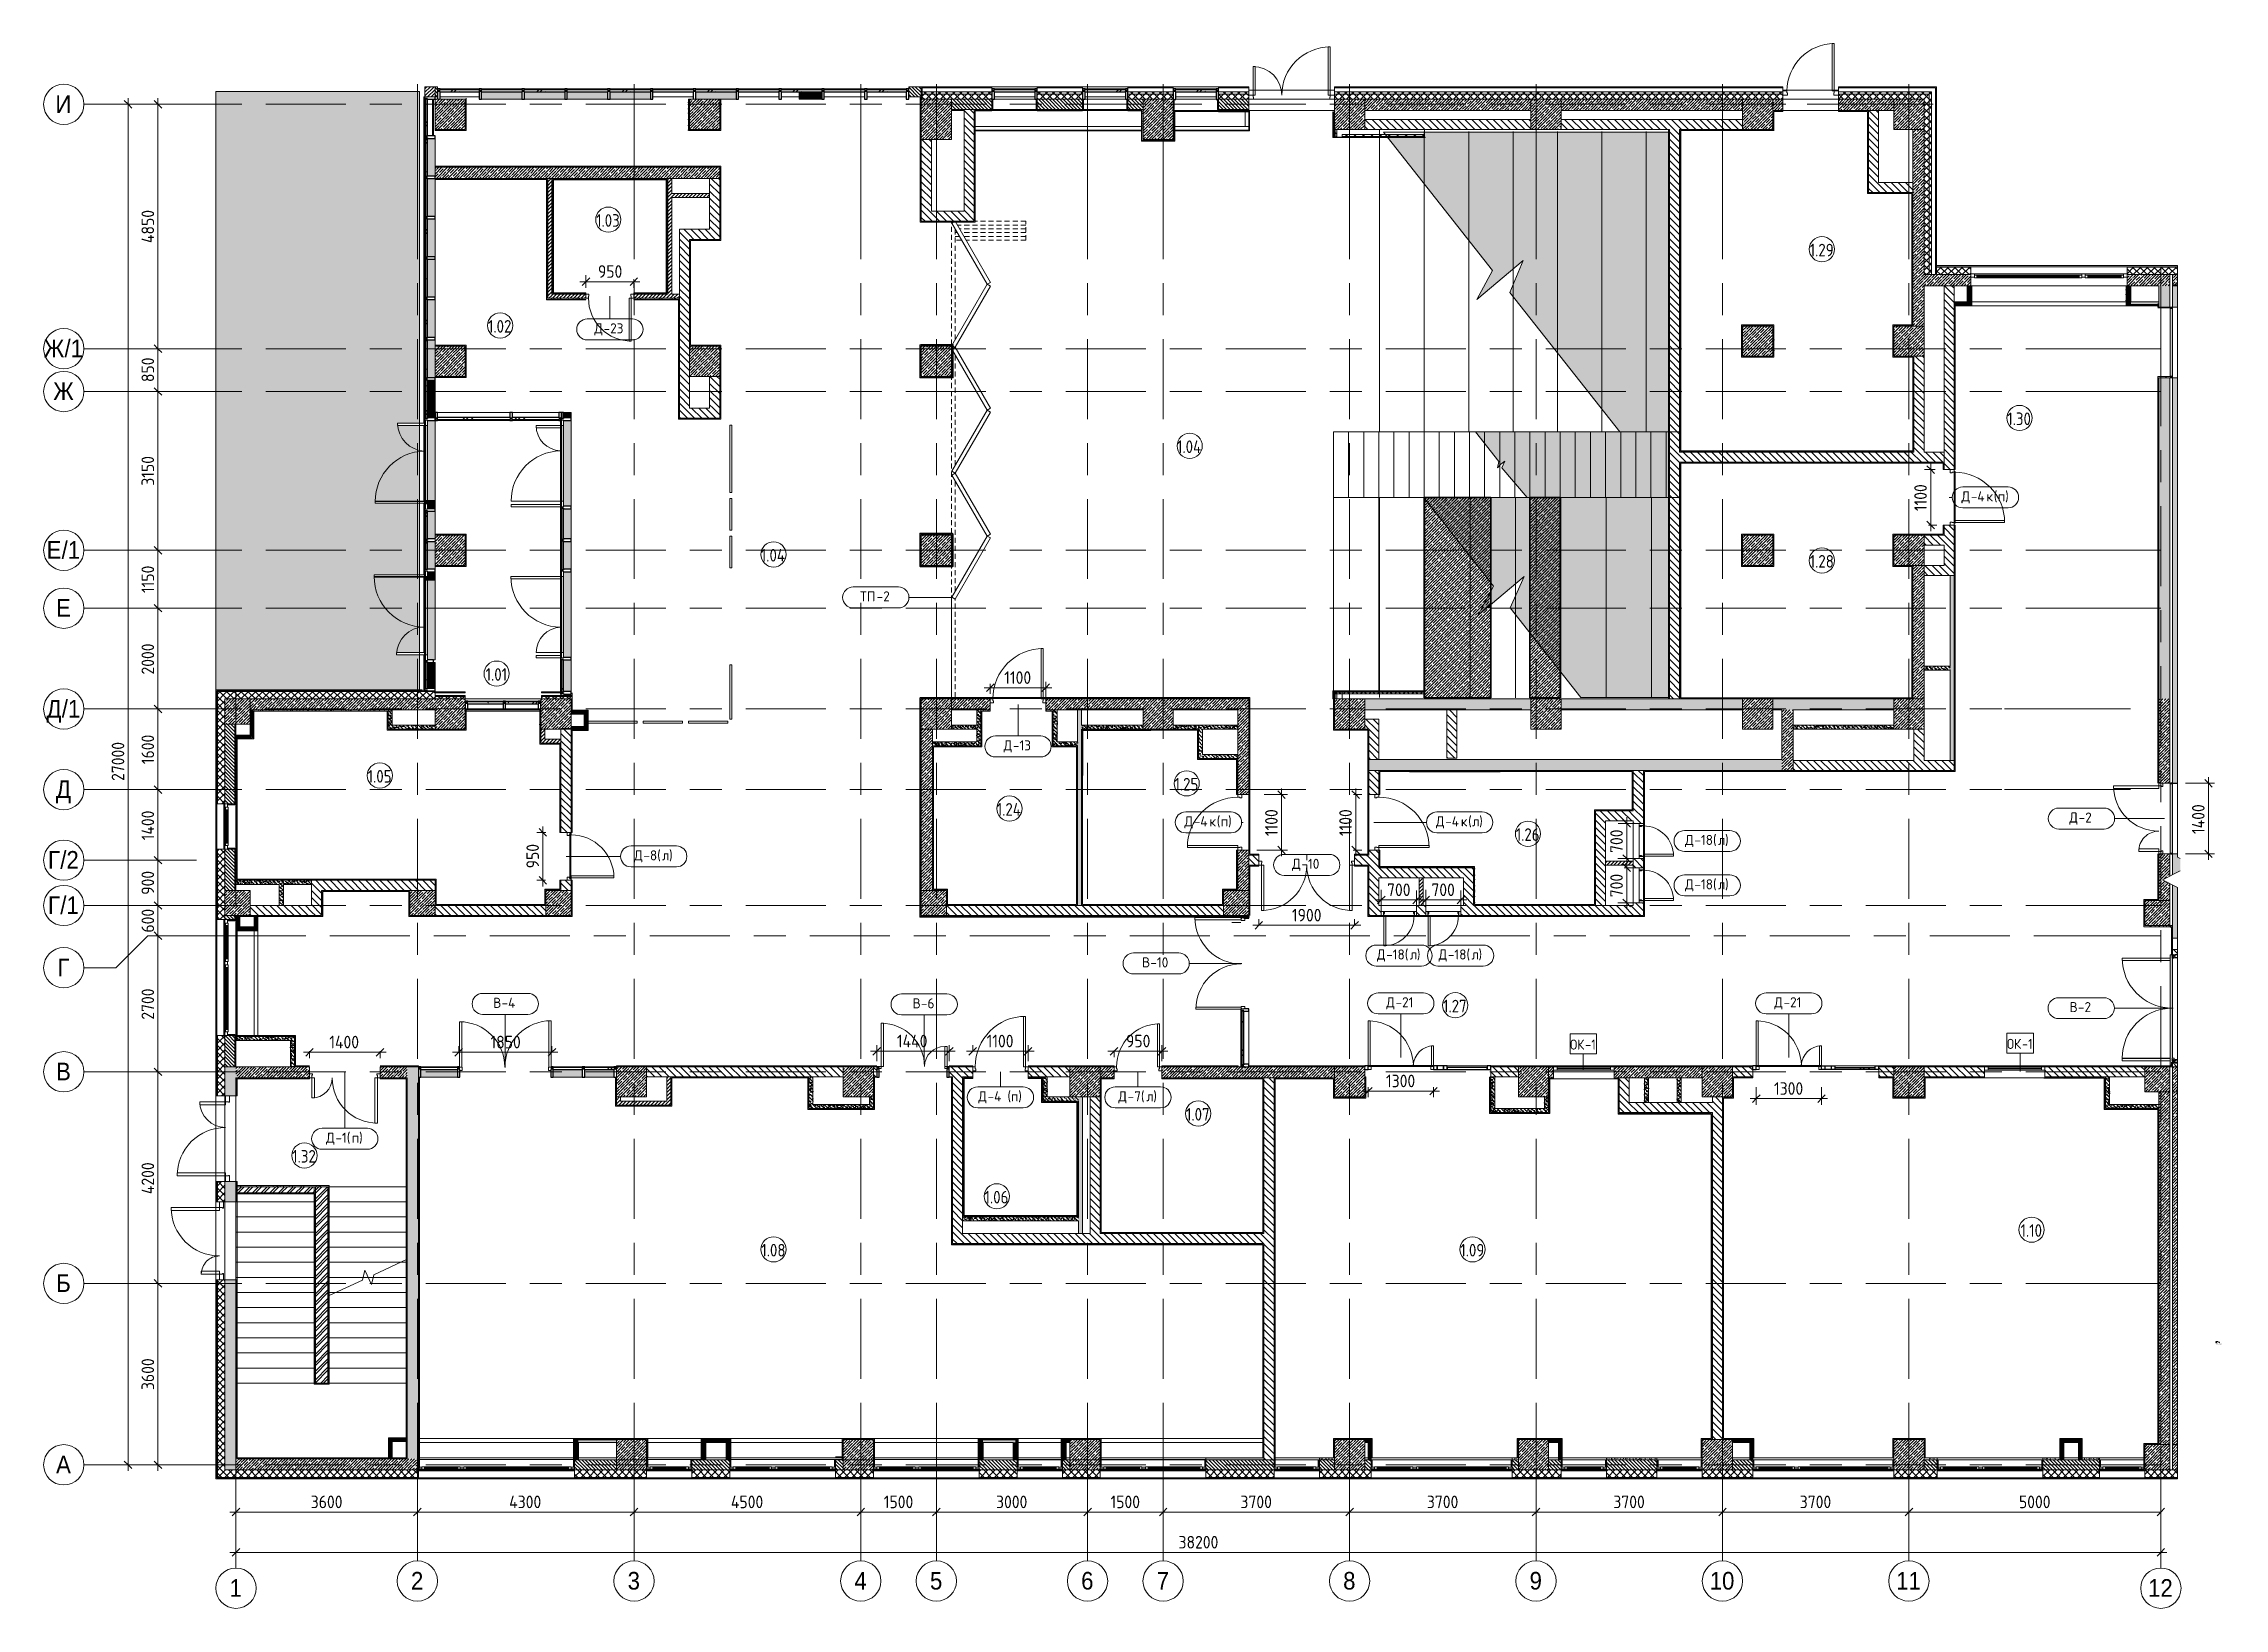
# Model space of a CAD drawing. Header units: millimetres. Extents: x -3708 to 187246, y -8553 to 29000.
# Drawn here: x -3708 to 39571, y -2849 to 28205 of the extents above; entities that cross this region are included whole.
import ezdxf

# ---------------------------------------------------------------- set-up
doc = ezdxf.new("R2010")
doc.units = ezdxf.units.MM
doc.linetypes.add('200_ШТРИХ__ш1_п0_6_', pattern=[160, 100, -60])
doc.linetypes.add('Осевая', pattern=[3175, 635, -476.25, 1587.5, -476.25])
for name, color, linetype, lineweight in [('A-ANNO-DIMS', 7, 'Continuous', 9), ('A-ANNO-DIMS-100', 7, 'Continuous', 9), ('A-AREA-IDEN', 7, 'Continuous', 9), ('A-DETL', 7, 'Continuous', 9), ('A-DETL-GENF', 7, 'Continuous', 9), ('A-DOOR-IDEN', 7, 'Continuous', 9), ('A-GLAZ', 7, 'Continuous', 9), ('A-GLAZ-1', 7, 'Continuous', 13), ('A-GLAZ-CURT', 7, 'Continuous', 9), ('A-GLAZ-CURT-1', 7, 'Continuous', 25), ('A-GLAZ-CWMG', 7, 'Continuous', 9), ('A-GLAZ-CWMG-1', 7, 'Continuous', 25), ('A-GLAZ-IDEN', 7, 'Continuous', 9), ('A-WALL', 7, 'Continuous', 9), ('G-ANNO-TEXT', 7, 'Continuous', 9), ('I-WALL', 7, 'Continuous', 9), ('S-COLS', 7, 'Continuous', 9), ('S-STRS', 7, 'Continuous', 13), ('S-STRS-1', 7, 'Continuous', 9), ('S-STRS-2', 7, 'Continuous', 35), ('S-STRS-MBND', 7, 'Continuous', 9), ('Ограждение', 7, 'Continuous', 9), ('Оси', 7, 'Continuous', 9), ('Оси-1', 7, 'Continuous', 20), ('Оси-2', 7, 'Осевая', 9), ('Поручни', 7, 'Continuous', 9)]:
    doc.layers.add(name, color=color, linetype=linetype, lineweight=lineweight)
for name, color, linetype, lineweight, true_color in [('A-DETL-GENF-1', 7, 'Continuous', 9, 0xeeeeee), ('A-DOOR-1', 1, 'Continuous', 9, 0xff0000), ('A-DOOR-2', 1, 'Continuous', 13, 0xff0000), ('A-DOOR-3', 1, '200_ШТРИХ__ш1_п0_6_', 9, 0xff0000), ('A-DOOR-FRAM-1', 1, 'Continuous', 13, 0xff0000), ('A-DOOR-FRAM-2', 1, 'Continuous', 9, 0xff0000), ('A-WALL-1', 7, 'Continuous', 9, 0x3c3c3c), ('A-WALL-FNSH-1', 7, 'Continuous', 9, 0x3c3c3c)]:
    doc.layers.add(name, color=color, linetype=linetype, lineweight=lineweight, true_color=true_color)
doc.layers.add('A-DETL-GENF-2', color=7, linetype='Continuous', lineweight=9, true_color=0xc0c0c0, transparency=0.4)
doc.styles.add('Arial', font='arial.ttf', dxfattribs={"width": 0.9, "height": 350})
doc.styles.add('GOST Common', font='GOST_Common.ttf', dxfattribs={"height": 200})
doc.styles.add('GOST Common_1', font='GOST_Common.ttf', dxfattribs={"width": 0.9, "height": 250})
doc.styles.add('GOST Common_2', font='GOST_Common.ttf', dxfattribs={"width": 0.9, "height": 3.5})
doc.styles.add('GOST Common_3', font='GOST_Common.ttf', dxfattribs={"width": 0.9, "height": 2.5})
doc.styles.add('ISOCPEUR', font='isocpeur.ttf', dxfattribs={"width": 0.9, "height": 250})
doc.styles.add('ISOCPEUR_1', font='isocpeur.ttf', dxfattribs={"width": 0.9, "height": 200})
doc.styles.add('ISOCPEUR_2', font='isocpeur.ttf', dxfattribs={"width": 0.9, "height": 2.5})
doc.styles.add('ISOCPEUR_3', font='isocpeur.ttf', dxfattribs={"height": 2.5})
doc.dimstyles.new('ISO-2_5_0_9К_БОЛЬШОЙ', dxfattribs={"dimscale": 304.8, "dimtxt": 248.995294, "dimasz": 0.492126, "dimexe": 0.393701, "dimexo": 0.984252, "dimgap": 0, "dimtad": 1, "dimdec": 0, "dimrnd": 10, "dimzin": 0, "dimdsep": 46, "dimtxsty": 'ISOCPEUR', "dimblk1": 'OBLIQUE', "dimblk2": 'OBLIQUE', "dimsah": 1, "dimcen": 0.09, "dimdle": 0.393701, "dimazin": 0, "dimtfac": 1, "dimtdec": 4, "dimtix": 1, "dimtmove": 0, "dimatfit": 3, "dimfxl": 1, "dimtvp": 1, "dimtolj": 1, "dimtzin": 0, "dimarcsym": 2})
doc.dimstyles.new('ISO-2_5_0_9К_БОЛЬШОЙ_1', dxfattribs={"dimscale": 304.8, "dimtxt": 248.995294, "dimasz": 0.492126, "dimexe": 0.393701, "dimexo": 0.984252, "dimgap": 0, "dimtad": 1, "dimdec": 0, "dimrnd": 10, "dimzin": 0, "dimdsep": 46, "dimtxsty": 'ISOCPEUR', "dimblk1": 'OBLIQUE', "dimblk2": 'OBLIQUE', "dimsah": 1, "dimcen": 0.09, "dimdle": 0.393701, "dimazin": 0, "dimtfac": 1, "dimtdec": 4, "dimtix": 1, "dimtmove": 2, "dimatfit": 3, "dimfxl": 1, "dimtvp": 1, "dimtolj": 1, "dimtzin": 0, "dimarcsym": 2})
pattern_1 = [(45, (0, 0), (-57.02463, 57.02463), []), (45, (57.025, 0), (-57.02463, 57.02463), [100.806, -20.161, 3.353, -16.808])]
pattern_2 = [(45, (0, 0), (-70.71068, 70.71068), []), (135, (0, 0), (-70.71068, -70.71068), [])]
pattern_3 = [(135, (0, 0), (-70.71068, -70.71068), [])]
pattern_4 = [(45, (0, 0), (-35.35534, 35.35534), [])]
pattern_5 = [(135, (0, 0), (-35.35534, -35.35534), [])]
pattern_6 = [(45, (0, 0), (-85.5366, 85.5366), []), (45, (57.02, 0), (-85.5366, 85.5366), [])]
pattern_7 = [(135, (0, 0), (-75.43415, -75.43415), [106.68, -17.78, 3.556, -17.78]), (135, (0, 75.39), (-75.43415, -75.43415), []), (50, (0, 0), (127.52922, -11.15758), [13.335, -146.685]), (355, (0, 0), (-24.66966, 133.74002), [10.668, -117.348]), (100.451, (10.63, -0.93), (102.85973, 122.58178), [11.333, -124.663]), (46.184, (0, 35.56), (189.75516, -29.43036), [20.002, -220.027]), (96.636, (15.81, 33.1), (166.1822, 173.1996), [17, -186.995]), (351.184, (0, 35.56), (166.1839, 173.1976), [16.002, -176.022]), (21, (17.78, 26.67), (106.13027, -71.58603), [13.335, -146.685]), (326, (17.78, 26.67), (43.26188, 128.93175), [10.668, -117.348]), (71.451, (26.62, 20.7), (149.39198, 57.34505), [11.333, -124.663]), (37.5, (0, 0), (2.16223, 59.188357), [3.353, -112.573, 3.353, -115.773, -117.793]), (37.5, (0, 0), (2.16223, 59.188357), [-235.052, 3.353, -114.44]), (7.5, (0, 0), (46.77386, 70.12615), [3.353, -64.567, 3.353, -109.906, -44.894]), (7.5, (0, 0), (46.77386, 70.12615), [-181.178, 3.353, -41.542]), (327.5, (-39.65, 0), (94.91367, -4.010093), [3.353, -41.097, 3.353, -135.331, -184.023]), (327.5, (-39.65, 0), (94.91367, -4.010093), [-183.134, 3.353, -180.67]), (317.5, (-57.43, 0), (103.69057, 17.79882), [3.353, -54.432, 3.353, -88.748, -130.683]), (317.5, (-57.43, 0), (103.69057, 17.79882), [-149.885, 3.353, -127.33])]
pattern_8 = [(0, (0, 0), (121.92, 30.48), [10.058, -81.382, 10.058, -81.382, -487.68]), (0, (0, 0), (121.92, 30.48), [-182.88, 10.058, -172.822, 10.058, -81.382, -213.36]), (0, (0, 0), (121.92, 30.48), [-457.2, 10.058, -50.902, 10.058, -142.342]), (120, (45.72, 15.24), (-87.356454, 90.345817), [10.058, -81.382, 10.058, -81.382, -487.68]), (120, (45.72, 15.24), (-87.356454, 90.345817), [-182.88, 10.058, -172.822, 10.058, -81.382, -213.36]), (120, (45.72, 15.24), (-87.356454, 90.345817), [-457.2, 10.058, -50.902, 10.058, -142.342]), (240, (60.96, 76.2), (-34.563546, -120.825817), [10.058, -81.382, 10.058, -81.382, -487.68]), (240, (60.96, 76.2), (-34.563546, -120.825817), [-182.88, 10.058, -172.822, 10.058, -81.382, -213.36]), (240, (60.96, 76.2), (-34.563546, -120.825817), [-457.2, 10.058, -50.902, 10.058, -142.342])]
pattern_9 = [(45, (0, 0), (-106.066, 106.066), []), (135, (0, 0), (-106.066, -106.066), [])]
pattern_10 = [(0, (0, 0), (406.4, 101.6), [33.528, -271.272, 33.528, -271.272, -1625.6]), (0, (0, 0), (406.4, 101.6), [-609.6, 33.528, -576.072, 33.528, -271.272, -711.2]), (0, (0, 0), (406.4, 101.6), [-1524, 33.528, -169.672, 33.528, -474.472]), (120, (152.4, 50.8), (-291.18818, 301.15272), [33.528, -271.272, 33.528, -271.272, -1625.6]), (120, (152.4, 50.8), (-291.18818, 301.15272), [-609.6, 33.528, -576.072, 33.528, -271.272, -711.2]), (120, (152.4, 50.8), (-291.18818, 301.15272), [-1524, 33.528, -169.672, 33.528, -474.472]), (240, (203.2, 254), (-115.21182, -402.75272), [33.528, -271.272, 33.528, -271.272, -1625.6]), (240, (203.2, 254), (-115.21182, -402.75272), [-609.6, 33.528, -576.072, 33.528, -271.272, -711.2]), (240, (203.2, 254), (-115.21182, -402.75272), [-1524, 33.528, -169.672, 33.528, -474.472])]
pattern_11 = [(135, (0, 0), (-84.8528, -84.8528), []), (225, (0, 0), (84.8528, -84.8528), [])]

msp = doc.modelspace()

# ---------------------------------------------------------------- texts
at = {"layer": 'A-AREA-IDEN', "char_height": 250, "attachment_point": 1, "style": 'GOST Common_1'}
for s, insert, width in [('1.03', (7256.9, 24820), 606.076), ('1.29', (31341.7, 24232.9), 606.076), ('1.02', (5111.3, 22718.8), 606.076), ('1.30', (35263.1, 20884.4), 606.076), ('1.04', (18786.2, 20330.2), 627.721), ('1.04', (10527.1, 18176.2), 627.721), ('1.28', (31341.7, 18055.6), 606.076), ('1.01', (5064.9, 15810.9), 548.354), ('1.05', (2723.6, 13788.7), 606.076), ('1.25', (18735.1, 13632.3), 606.076), ('1.24', (15208.7, 13132.3), 627.721), ('1.26', (25508, 12632.3), 606.076), ('1.27', (24065.3, 9229.2), 606.076), ('1.07', (18964, 7080.9), 606.076), ('1.32', (1226.3, 6247.5), 606.076), ('1.06', (14966.7, 5437.8), 606.076), ('1.10', (35526.8, 4775), 548.354), ('1.08', (10536.1, 4384.2), 606.076), ('1.09', (24407.7, 4384.2), 606.076)]:
    msp.add_mtext(s, dxfattribs=dict(at, insert=insert, width=width))
at = {"layer": 'A-DOOR-IDEN', "char_height": 200, "attachment_point": 1, "style": 'GOST Common'}
for s, insert, width in [('\\fGOST Common|b0|i0|c204|p34|;Д', (7219.8, 22654.4), 224.472), ('-23', (7405, 22654.4), 521.097), ('\\fGOST Common|b0|i0|c204|p34|;Д', (34353.2, 19321.2), 224.472), ('-4', (34538.4, 19321.2), 376.793), ('\\fGOST Common|b0|i0|c204|p34|;к', (34849.3, 19321.2), 176.371), ('\\fGOST Common|b0|i0|c204|p34|;(', (34994.8, 19321.2), 96.202), ('\\fGOST Common|b0|i0|c204|p34|;п', (35074.2, 19321.2), 176.371), ('\\fGOST Common|b0|i0|c204|p34|;)', (35219.7, 19321.2), 96.202), ('ТП', (12494.1, 17335.4), 400.844), ('-2', (12824.8, 17335.4), 352.742), ('\\fGOST Common|b0|i0|c204|p34|;Д', (15343.3, 14378.4), 224.472), ('-13', (15528.5, 14378.4), 464.979), ('\\fGOST Common|b0|i0|c204|p34|;Д', (18932.3, 12871.2), 224.472), ('-4', (19117.5, 12871.2), 376.793), ('\\fGOST Common|b0|i0|c204|p34|;к', (19428.4, 12871.2), 176.371), ('\\fGOST Common|b0|i0|c204|p34|;(', (19574, 12871.2), 96.202), ('\\fGOST Common|b0|i0|c204|p34|;п', (19653.3, 12871.2), 176.371), ('\\fGOST Common|b0|i0|c204|p34|;)', (19798.8, 12871.2), 96.202), ('\\fGOST Common|b0|i0|c204|p34|;Д', (23921.8, 12871.2), 224.472), ('-4', (24107, 12871.2), 376.793), ('\\fGOST Common|b0|i0|c204|p34|;к', (24417.9, 12871.2), 176.371), ('\\fGOST Common|b0|i0|c204|p34|;(', (24563.4, 12871.2), 96.202), ('\\fGOST Common|b0|i0|c204|p34|;л', (24642.8, 12871.2), 168.354), ('\\fGOST Common|b0|i0|c204|p34|;)', (24781.7, 12871.2), 96.202), ('\\fGOST Common|b0|i0|c204|p34|;Д', (36493.4, 12946.2), 224.472), ('-2', (36678.6, 12946.2), 352.742), ('\\fGOST Common|b0|i0|c204|p34|;Д', (8010.2, 12196.2), 224.472), ('-8(', (8195.5, 12196.2), 448.945), ('\\fGOST Common|b0|i0|c204|p34|;л', (8565.9, 12196.2), 168.354), ('\\fGOST Common|b0|i0|c204|p34|;)', (8704.8, 12196.2), 96.202), ('\\fGOST Common|b0|i0|c204|p34|;Д', (28867.4, 12501.2), 224.472), ('-18(', (29052.6, 12501.2), 569.198), ('\\fGOST Common|b0|i0|c204|p34|;л', (29522.2, 12501.2), 168.354), ('\\fGOST Common|b0|i0|c204|p34|;)', (29661.1, 12501.2), 96.202), ('\\fGOST Common|b0|i0|c204|p34|;Д', (21069, 12027.7), 224.472), ('-10', (21254.2, 12027.7), 472.996), ('\\fGOST Common|b0|i0|c204|p34|;Д', (28867.4, 11621.2), 224.472), ('-18(', (29052.6, 11621.2), 569.198), ('\\fGOST Common|b0|i0|c204|p34|;л', (29522.2, 11621.2), 168.354), ('\\fGOST Common|b0|i0|c204|p34|;)', (29661.1, 11621.2), 96.202), ('\\fGOST Common|b0|i0|c204|p34|;В', (18091, 10071.2), 200.422), ('-10', (18256.4, 10071.2), 472.996), ('\\fGOST Common|b0|i0|c204|p34|;Д', (22750.8, 10227.7), 224.472), ('-18(', (22936, 10227.7), 569.198), ('\\fGOST Common|b0|i0|c204|p34|;л', (23405.6, 10227.7), 168.354), ('\\fGOST Common|b0|i0|c204|p34|;)', (23544.5, 10227.7), 96.202), ('\\fGOST Common|b0|i0|c204|p34|;Д', (23974.8, 10227.7), 224.472), ('-18(', (24160, 10227.7), 569.198), ('\\fGOST Common|b0|i0|c204|p34|;л', (24629.6, 10227.7), 168.354), ('\\fGOST Common|b0|i0|c204|p34|;)', (24768.5, 10227.7), 96.202), ('\\fGOST Common|b0|i0|c204|p34|;В', (5214.3, 9268.8), 200.422), ('-4', (5379.6, 9268.8), 376.793), ('\\fGOST Common|b0|i0|c204|p34|;В', (13538, 9259.1), 200.422), ('-6', (13703.3, 9259.1), 352.742), ('\\fGOST Common|b0|i0|c204|p34|;Д', (22936.3, 9279.2), 224.472), ('-21', (23121.5, 9279.2), 472.996), ('\\fGOST Common|b0|i0|c204|p34|;Д', (30636.3, 9279.2), 224.472), ('-21', (30821.5, 9279.2), 472.996), ('\\fGOST Common|b0|i0|c204|p34|;В', (36498.8, 9183.7), 200.422), ('-2', (36664.2, 9183.7), 352.742), ('\\fGOST Common|b0|i0|c204|p34|;Д', (14840.8, 7414), 224.472), ('-4 (', (15026, 7414), 561.181), ('\\fGOST Common|b0|i0|c204|p34|;)', (15634.5, 7414), 96.202), ('\\fGOST Common|b0|i0|c204|p34|;Д', (17620.3, 7414), 224.472), ('-7(', (17805.5, 7414), 448.945), ('\\fGOST Common|b0|i0|c204|p34|;)', (18314.8, 7414), 96.202), ('\\fGOST Common|b0|i0|c204|p34|;п', (15489, 7414), 176.371), ('\\fGOST Common|b0|i0|c204|p34|;л', (18175.9, 7414), 168.354), ('\\fGOST Common|b0|i0|c204|p34|;Д', (1898.5, 6591.2), 224.472), ('-1(', (2083.7, 6591.2), 392.827), ('\\fGOST Common|b0|i0|c204|p34|;п', (2407.8, 6591.2), 176.371), ('\\fGOST Common|b0|i0|c204|p34|;)', (2553.3, 6591.2), 96.202)]:
    msp.add_mtext(s, dxfattribs=dict(at, insert=insert, width=width))
at = {"layer": 'A-GLAZ-IDEN', "char_height": 200, "attachment_point": 1, "style": 'ISOCPEUR_1'}
for s, insert, width in [('ОК', (26585.8, 8440.4), 360.759), ('-1', (26883.5, 8440.4), 266.962), ('ОК', (35255.7, 8453.6), 360.759), ('-1', (35553.4, 8453.6), 266.962)]:
    msp.add_mtext(s, dxfattribs=dict(at, insert=insert, width=width))
at = {"layer": 'G-ANNO-TEXT', "attachment_point": 1}
for s, insert, char_height, width, style in [('\\LУсловные', (39398, 2451.8), 3.5, 22.151, 'GOST Common_2'), ('\\LПримечание', (39400.9, 2424.5), 3.5, 28.5, 'GOST Common_2'), ('1. ', (39400.9, 2416), 2.5, 4.249, 'ISOCPEUR_3'), ('2. ', (39400.9, 2411.1), 2.5, 4.89, 'ISOCPEUR_3'), ('отвечать', (39400.9, 2401.3), 2.5, 18.679, 'ISOCPEUR_3'), ('3. ', (39400.9, 2396.4), 2.5, 4.89, 'ISOCPEUR_3'), ('4. ', (39400.9, 2391.5), 2.5, 5.131, 'ISOCPEUR_3'), ('момента', (39400.9, 2406.2), 2.5, 16.435, 'ISOCPEUR_3'), ('+0.000', (39401.5, 2432.1), 2.5, 10.534, 'GOST Common_3'), ('01', (39403.7, 2442.2), 2.5, 3.319, 'GOST Common_3'), ('За', (39404.4, 2416), 2.5, 4.73, 'ISOCPEUR_3'), ('Все', (39405, 2411.1), 2.5, 6.413, 'ISOCPEUR_3'), ('Перед', (39405, 2396.4), 2.5, 11.063, 'ISOCPEUR_3'), ('\\fISOCPEUR|b0|i0|c204|p34|;О', (39405.2, 2391.5), 2.5, 2.405, 'ISOCPEUR_3'), ('\\fISOCPEUR|b0|i0|c204|p34|; ', (39407.2, 2391.5), 2.5, 1.844, 'ISOCPEUR_3'), ('\\fISOCPEUR|b0|i0|c204|p34|; ', (39408.3, 2416), 2.5, 1.844, 'ISOCPEUR_3'), ('всех', (39408.7, 2391.5), 2.5, 8.338, 'ISOCPEUR_3'), ('отметку', (39409.9, 2416), 2.5, 16.515, 'ISOCPEUR_3'), ('\\fISOCPEUR|b0|i0|c204|p34|; ', (39410.3, 2411.1), 2.5, 1.844, 'ISOCPEUR_3'), ('материалы', (39411.8, 2411.1), 2.5, 21.004, 'ISOCPEUR_3'), ('\\fISOCPEUR|b0|i0|c204|p34|; ', (39414.1, 2396.4), 2.5, 1.844, 'ISOCPEUR_3'), ('\\fISOCPEUR|b0|i0|c204|p34|; ', (39414.5, 2406.2), 2.5, 1.844, 'ISOCPEUR_3'), ('Номер', (39414.7, 2442.2), 2.5, 10.173, 'GOST Common_3'), ('\\fISOCPEUR|b0|i0|c204|p34|; ', (39415.6, 2391.5), 2.5, 1.844, 'ISOCPEUR_3'), ('заказом', (39415.6, 2396.4), 2.5, 15.553, 'ISOCPEUR_3'), ('Отметка', (39415.7, 2432.1), 2.5, 15.296, 'GOST Common_3'), ('\\L\\fGOST Common|b0|i0|c204|p34|;\\W.9;\\L ', (39416.3, 2451.8), 3.5, 1.299, 'GOST Common_2'), ('их', (39416, 2406.2), 2.5, 4.329, 'ISOCPEUR_3'), ('\\fISOCPEUR|b0|i0|c204|p34|; ', (39416.3, 2401.3), 2.5, 1.844, 'ISOCPEUR_3'), ('\\Lобозначения', (39417.3, 2451.8), 3.5, 30.159, 'GOST Common_2'), ('расхождениях', (39417.1, 2391.5), 2.5, 26.456, 'ISOCPEUR_3'), ('нормам', (39417.9, 2401.3), 2.5, 13.709, 'ISOCPEUR_3'), ('\\fISOCPEUR|b0|i0|c204|p34|; ', (39419.6, 2406.2), 2.5, 1.844, 'ISOCPEUR_3'), ('заказа', (39421.1, 2406.2), 2.5, 13.388, 'ISOCPEUR_3'), ('\\fGOST Common|b0|i0|c204|p34|;\\W.9; ', (39423.1, 2442.2), 2.5, 0.938, 'GOST Common_3'), ('помещения', (39423.8, 2442.2), 2.5, 18.543, 'GOST Common_3'), (' +0.000 ', (39423.5, 2416), 2.5, 15.392, 'ISOCPEUR_3'), ('\\fGOST Common|b0|i0|c204|p34|;\\W.9; ', (39428.4, 2432.1), 2.5, 0.938, 'GOST Common_3'), ('\\fISOCPEUR|b0|i0|c204|p34|; ', (39428.5, 2396.4), 2.5, 1.844, 'ISOCPEUR_3'), ('\\fISOCPEUR|b0|i0|c204|p34|; ', (39429.1, 2411.1), 2.5, 1.844, 'ISOCPEUR_3'), ('\\fISOCPEUR|b0|i0|c204|p34|; ', (39429.2, 2401.3), 2.5, 1.844, 'ISOCPEUR_3'), ('чистого', (39429.1, 2432.1), 2.5, 13.853, 'GOST Common_3'), ('\\fISOCPEUR|b0|i0|c204|p34|;и', (39430, 2396.4), 2.5, 2.165, 'ISOCPEUR_3'), ('должны', (39430.6, 2411.1), 2.5, 13.789, 'ISOCPEUR_3'), ('пожаробезопасности', (39430.7, 2401.3), 2.5, 39.764, 'ISOCPEUR_3'), ('\\fISOCPEUR|b0|i0|c204|p34|; ', (39431.8, 2396.4), 2.5, 1.844, 'ISOCPEUR_3'), ('\\fISOCPEUR|b0|i0|c204|p34|; ', (39432.2, 2406.2), 2.5, 1.844, 'ISOCPEUR_3'), ('монтажем', (39433.3, 2396.4), 2.5, 19.16, 'ISOCPEUR_3'), ('\\fISOCPEUR|b0|i0|c204|p34|;и', (39433.7, 2406.2), 2.5, 2.165, 'ISOCPEUR_3'), ('\\fISOCPEUR|b0|i0|c204|p34|; ', (39435.5, 2406.2), 2.5, 1.844, 'ISOCPEUR_3'), ('принята', (39436.2, 2416), 2.5, 15.954, 'ISOCPEUR_3'), ('поставки', (39437, 2406.2), 2.5, 17.797, 'ISOCPEUR_3'), ('\\fISOCPEUR|b0|i0|c204|p34|; ', (39438.9, 2391.5), 2.5, 1.844, 'ISOCPEUR_3'), ('\\fGOST Common|b0|i0|c204|p34|;\\W.9; ', (39440.6, 2432.1), 2.5, 0.938, 'GOST Common_3'), ('размеров', (39440.4, 2391.5), 2.5, 17.637, 'ISOCPEUR_3'), ('пола', (39441.3, 2432.1), 2.5, 8.009, 'GOST Common_3'), ('\\fISOCPEUR|b0|i0|c204|p34|; ', (39442, 2411.1), 2.5, 1.844, 'ISOCPEUR_3'), ('быть', (39443.5, 2411.1), 2.5, 9.46, 'ISOCPEUR_3'), ('\\fGOST Common|b0|i0|c204|p34|;\\W.9; ', (39447.9, 2432.1), 2.5, 0.938, 'GOST Common_3'), ('\\fISOCPEUR|b0|i0|c204|p34|; ', (39449.1, 2396.4), 2.5, 1.844, 'ISOCPEUR_3'), ('\\fISOCPEUR|b0|i0|c204|p34|; ', (39449.4, 2416), 2.5, 1.844, 'ISOCPEUR_3'), ('дверей', (39450.6, 2396.4), 2.5, 12.987, 'ISOCPEUR_3'), ('отметка', (39450.9, 2416), 2.5, 16.755, 'ISOCPEUR_3'), ('\\fISOCPEUR|b0|i0|c204|p34|; ', (39451.3, 2411.1), 2.5, 1.844, 'ISOCPEUR_3'), ('. ', (39451.7, 2406.2), 2.5, 2.726, 'ISOCPEUR_3'), ('согласованы', (39452.9, 2411.1), 2.5, 23.89, 'ISOCPEUR_3'), ('Все', (39453.9, 2406.2), 2.5, 6.413, 'ISOCPEUR_3'), (', ', (39455, 2391.5), 2.5, 2.886, 'ISOCPEUR_3'), ('указанных', (39457.4, 2391.5), 2.5, 20.042, 'ISOCPEUR_3'), ('\\fISOCPEUR|b0|i0|c204|p34|; ', (39459.2, 2406.2), 2.5, 1.844, 'ISOCPEUR_3'), ('материалы', (39460.7, 2406.2), 2.5, 21.004, 'ISOCPEUR_3'), ('\\fISOCPEUR|b0|i0|c204|p34|;.', (39463.5, 2401.3), 2.5, 0.882, 'ISOCPEUR_3'), ('\\fISOCPEUR|b0|i0|c204|p34|; ', (39464.7, 2416), 2.5, 1.844, 'ISOCPEUR_3'), ('  - ', (39461.3, 2396.4), 2.5, 7.696, 'ISOCPEUR_3'), ('DR01', (39464.6, 2432.2), 2.5, 7.648, 'ISOCPEUR_2'), ('уровня', (39466.2, 2416), 2.5, 12.987, 'ISOCPEUR_3'), ('размер', (39467.7, 2396.4), 2.5, 13.308, 'ISOCPEUR_3'), ('\\fISOCPEUR|b0|i0|c204|p34|; ', (39472.6, 2411.1), 2.5, 1.844, 'ISOCPEUR_3'), ('\\fISOCPEUR|b0|i0|c204|p34|; ', (39473.9, 2391.5), 2.5, 1.844, 'ISOCPEUR_3'), ('Генеральным', (39474.1, 2411.1), 2.5, 24.532, 'ISOCPEUR_3'), ('на', (39475.4, 2391.5), 2.5, 4.57, 'ISOCPEUR_3'), ('Марка', (39476.3, 2432), 2.5, 10.678, 'GOST Common_3'), ('\\fISOCPEUR|b0|i0|c204|p34|; ', (39476.9, 2416), 2.5, 1.844, 'ISOCPEUR_3'), ('\\fISOCPEUR|b0|i0|c204|p34|; ', (39478.1, 2406.2), 2.5, 1.844, 'ISOCPEUR_3'), ('чистого', (39478.5, 2416), 2.5, 15.392, 'ISOCPEUR_3'), ('\\fISOCPEUR|b0|i0|c204|p34|; ', (39478.7, 2396.4), 2.5, 1.844, 'ISOCPEUR_3'), ('\\fISOCPEUR|b0|i0|c204|p34|; ', (39479.2, 2391.5), 2.5, 1.844, 'ISOCPEUR_3'), ('должны', (39479.6, 2406.2), 2.5, 13.789, 'ISOCPEUR_3'), ('проемов', (39480.2, 2396.4), 2.5, 15.392, 'ISOCPEUR_3'), ('чертеже', (39480.7, 2391.5), 2.5, 16.274, 'ISOCPEUR_3'), ('\\fGOST Common|b0|i0|c204|p34|;\\W.9; ', (39485.1, 2432), 2.5, 0.938, 'GOST Common_3'), ('двери', (39485.9, 2432), 2.5, 9.741, 'GOST Common_3'), ('\\fISOCPEUR|b0|i0|c204|p34|; ', (39491, 2406.2), 2.5, 1.844, 'ISOCPEUR_3'), ('\\fISOCPEUR|b0|i0|c204|p34|; ', (39491.2, 2416), 2.5, 1.844, 'ISOCPEUR_3'), ('быть', (39492.5, 2406.2), 2.5, 9.46, 'ISOCPEUR_3'), ('пола', (39492.7, 2416), 2.5, 8.899, 'ISOCPEUR_3'), ('\\fISOCPEUR|b0|i0|c204|p34|; ', (39492.9, 2396.4), 2.5, 1.844, 'ISOCPEUR_3'), ('\\fISOCPEUR|b0|i0|c204|p34|; ', (39494.3, 2411.1), 2.5, 1.844, 'ISOCPEUR_3'), (', ', (39494.1, 2391.5), 2.5, 2.886, 'ISOCPEUR_3'), ('уточнять', (39494.4, 2396.4), 2.5, 18.439, 'ISOCPEUR_3'), ('подрядчиком', (39495.9, 2411.1), 2.5, 24.051, 'ISOCPEUR_3'), ('необходимо', (39496.5, 2391.5), 2.5, 21.886, 'ISOCPEUR_3'), ('\\fISOCPEUR|b0|i0|c204|p34|; ', (39500, 2416), 2.5, 1.844, 'ISOCPEUR_3'), ('\\fISOCPEUR|b0|i0|c204|p34|; ', (39500.3, 2406.2), 2.5, 1.844, 'ISOCPEUR_3'), ('первого', (39501.5, 2416), 2.5, 15.152, 'ISOCPEUR_3'), ('сертифицированы', (39501.8, 2406.2), 2.5, 33.992, 'ISOCPEUR_3'), ('\\fISOCPEUR|b0|i0|c204|p34|; ', (39509.6, 2396.4), 2.5, 1.844, 'ISOCPEUR_3'), ('по', (39511.1, 2396.4), 2.5, 4.329, 'ISOCPEUR_3'), ('\\fISOCPEUR|b0|i0|c204|p34|; ', (39514, 2416), 2.5, 1.844, 'ISOCPEUR_3'), ('\\fISOCPEUR|b0|i0|c204|p34|; ', (39514.6, 2391.5), 2.5, 1.844, 'ISOCPEUR_3'), ('\\fISOCPEUR|b0|i0|c204|p34|; ', (39514.7, 2396.4), 2.5, 1.844, 'ISOCPEUR_3'), ('этажа', (39515.6, 2416), 2.5, 12.426, 'ISOCPEUR_3'), ('\\fISOCPEUR|b0|i0|c204|p34|; ', (39515.7, 2411.1), 2.5, 1.844, 'ISOCPEUR_3'), ('сообщить', (39516.1, 2391.5), 2.5, 18.439, 'ISOCPEUR_3'), ('месту', (39516.2, 2396.4), 2.5, 11.304, 'ISOCPEUR_3'), ('письменно', (39517.2, 2411.1), 2.5, 19.401, 'ISOCPEUR_3'), ('\\fISOCPEUR|b0|i0|c204|p34|;.', (39525.6, 2396.4), 2.5, 0.882, 'ISOCPEUR_3'), ('\\fISOCPEUR|b0|i0|c204|p34|;.', (39525.8, 2416), 2.5, 0.882, 'ISOCPEUR_3'), ('\\fISOCPEUR|b0|i0|c204|p34|; ', (39529.9, 2406.2), 2.5, 1.844, 'ISOCPEUR_3'), ('\\fISOCPEUR|b0|i0|c204|p34|; ', (39531.3, 2391.5), 2.5, 1.844, 'ISOCPEUR_3'), ('на', (39531.4, 2406.2), 2.5, 4.57, 'ISOCPEUR_3'), ('архитектору', (39532.8, 2391.5), 2.5, 25.173, 'ISOCPEUR_3'), ('\\fISOCPEUR|b0|i0|c204|p34|; ', (39533.2, 2411.1), 2.5, 1.844, 'ISOCPEUR_3'), ('\\fISOCPEUR|b0|i0|c204|p34|;с', (39534.7, 2411.1), 2.5, 1.844, 'ISOCPEUR_3'), ('\\fISOCPEUR|b0|i0|c204|p34|; ', (39535.1, 2406.2), 2.5, 1.844, 'ISOCPEUR_3'), ('\\fISOCPEUR|b0|i0|c204|p34|; ', (39536.3, 2411.1), 2.5, 1.844, 'ISOCPEUR_3'), ('территории', (39536.7, 2406.2), 2.5, 22.768, 'ISOCPEUR_3'), ('Заказчиком', (39537.8, 2411.1), 2.5, 22.367, 'ISOCPEUR_3'), ('\\fISOCPEUR|b0|i0|c204|p34|;.', (39553.6, 2391.5), 2.5, 0.882, 'ISOCPEUR_3'), ('\\fISOCPEUR|b0|i0|c204|p34|; ', (39555.5, 2406.2), 2.5, 1.844, 'ISOCPEUR_3'), ('\\fISOCPEUR|b0|i0|c204|p34|; ', (39556.2, 2411.1), 2.5, 1.844, 'ISOCPEUR_3'), ('России', (39557, 2406.2), 2.5, 12.586, 'ISOCPEUR_3'), ('\\fISOCPEUR|b0|i0|c204|p34|;и', (39557.8, 2411.1), 2.5, 2.165, 'ISOCPEUR_3'), ('\\fISOCPEUR|b0|i0|c204|p34|; ', (39559.6, 2411.1), 2.5, 1.844, 'ISOCPEUR_3'), ('АП', (39561.1, 2411.1), 2.5, 5.131, 'ISOCPEUR_3'), ('\\fISOCPEUR|b0|i0|c204|p34|; ', (39565.3, 2411.1), 2.5, 1.844, 'ISOCPEUR_3'), ('до', (39566.8, 2411.1), 2.5, 4.329, 'ISOCPEUR_3'), ('\\fISOCPEUR|b0|i0|c204|p34|; ', (39567.4, 2406.2), 2.5, 1.844, 'ISOCPEUR_3'), ('\\fISOCPEUR|b0|i0|c204|p34|;и', (39568.9, 2406.2), 2.5, 2.165, 'ISOCPEUR_3'), ('\\fISOCPEUR|b0|i0|c204|p34|; ', (39570.4, 2411.1), 2.5, 1.844, 'ISOCPEUR_3'), ('\\fISOCPEUR|b0|i0|c204|p34|; ', (39570.7, 2406.2), 2.5, 1.844, 'ISOCPEUR_3')]:
    msp.add_mtext(s, dxfattribs=dict(at, insert=insert, char_height=char_height, width=width, style=style))
at = {"layer": 'Оси', "char_height": 350, "attachment_point": 1, "style": 'Arial'}
for s, insert, width in [('\\fArial|b0|i0|c204|p34|;\\W.9;И', (-3472.3, 27181), 389.62), ('\\fArial|b0|i0|c204|p34|;\\W.9;Ж', (-3704.5, 22331), 497.848), ('/1', (-3293.7, 22331), 454.557), ('\\fArial|b0|i0|c204|p34|;\\W.9;Ж', (-3516.8, 21481), 497.848), ('\\fArial|b0|i0|c204|p34|;\\W.9;Е', (-3647.8, 18331), 360.759), ('/1', (-3350.1, 18331), 454.557), ('\\fArial|b0|i0|c204|p34|;\\W.9;Е', (-3460.6, 17181), 360.759), ('\\fArial|b0|i0|c204|p34|;\\W.9;Д', (-3650.9, 15181), 367.975), ('/1', (-3347.3, 15181), 454.557), ('\\fArial|b0|i0|c204|p34|;\\W.9;Д', (-3463.3, 13581), 367.975), ('\\fArial|b0|i0|c204|p34|;\\W.9;Г', (-3621.2, 12181), 295.823), ('/2', (-3377.1, 12181), 454.557), ('\\fArial|b0|i0|c204|p34|;\\W.9;Г', (-3621.2, 11281), 295.823), ('/1', (-3377.1, 11281), 454.557), ('\\fArial|b0|i0|c204|p34|;\\W.9;Г', (-3433.6, 10046), 295.823), ('\\fArial|b0|i0|c204|p34|;\\W.9;В', (-3460.6, 7981), 360.759), ('\\fArial|b0|i0|c204|p34|;\\W.9;Б', (-3457.4, 3781), 353.544), ('\\fArial|b0|i0|c204|p34|;\\W.9;А', (-3460.6, 181), 360.759), ('\\fArial|b0|i0|c204|p34|;\\W.9;2', (3582.5, -2125.6), 303.038), ('\\fArial|b0|i0|c204|p34|;\\W.9;3', (7882.5, -2125.6), 303.038), ('\\fArial|b0|i0|c204|p34|;\\W.9;4', (12382.5, -2125.6), 303.038), ('\\fArial|b0|i0|c204|p34|;\\W.9;5', (13882.5, -2125.6), 303.038), ('\\fArial|b0|i0|c204|p34|;\\W.9;6', (16882.5, -2125.6), 303.038), ('\\fArial|b0|i0|c204|p34|;\\W.9;7', (18382.5, -2125.6), 303.038), ('\\fArial|b0|i0|c204|p34|;\\W.9;8', (22082.5, -2125.6), 303.038), ('\\fArial|b0|i0|c204|p34|;\\W.9;9', (25782.5, -2125.6), 303.038), ('10', (29357.4, -2125.6), 606.076), ('11', (33057.4, -2125.6), 606.076), ('\\fArial|b0|i0|c204|p34|;\\W.9;1', (-17.5, -2268.6), 303.038), ('12', (38057.4, -2268.6), 606.076)]:
    msp.add_mtext(s, dxfattribs=dict(at, insert=insert, width=width))

# ---------------------------------------------------------------- blocks, each defined once
blk = doc.blocks.new('BSC_Колонна _Прямоугольная - 600х600-23286269-План заполнения и маркировки дверных проемов 1 этажа в осях 1-12')
at = {"layer": 'S-COLS'}
h = blk.add_hatch(dxfattribs=at)
h.set_pattern_fill('FP_2', color=256, style=0, pattern_type=2)
h.set_pattern_definition([(45, (-29509.74, -7600), (-57.02463, 57.02463), []), (45, (-29452.72, -7600), (-57.02463, 57.02463), [100.806, -20.161, 3.353, -16.808])])
h.paths.add_polyline_path([(-23, -300), (300, -300), (300, 300), (-300, 300), (-300, -300), (-100, -300)])
for p, q in [((300, 300), (-300, 300)), ((-300, 300), (-300, -300)), ((300, -300), (300, 300)), ((-300, -300), (300, -300))]:
    blk.add_line(p, q, dxfattribs=at)
blk = doc.blocks.new('BSC_Колонна _Прямоугольная - 500х500-23286270-План заполнения и маркировки дверных проемов 1 этажа в осях 1-12')
at = {"layer": 'S-COLS'}
h = blk.add_hatch(dxfattribs=at)
h.set_pattern_fill('FP_3', color=256, style=0, pattern_type=2)
h.set_pattern_definition([(45, (-38790, -7650), (-57.02463, 57.02463), []), (45, (-38732.975, -7650), (-57.02463, 57.02463), [100.806, -20.161, 3.353, -16.808])])
h.paths.add_polyline_path([(-250, -250), (-150, -250), (-150, 250), (-250, 250), (-250, -171)])
for p, q in [((-150, 250), (-250, 250)), ((-250, 250), (-250, -250)), ((-250, -250), (-150, -250))]:
    blk.add_line(p, q, dxfattribs=at)
blk = doc.blocks.new('BSC_Колонна _Прямоугольная - 600х600-V1-План заполнения и маркировки дверных проемов 1 этажа в осях 1-12')
at = {"layer": 'S-COLS'}
h = blk.add_hatch(dxfattribs=at)
h.set_pattern_fill('FP_4', color=256, style=0, pattern_type=2)
h.set_pattern_definition([(45, (-25860, -200), (-57.02463, 57.02463), []), (45, (-25802.975, -200), (-57.02463, 57.02463), [100.806, -20.161, 3.353, -16.808])])
h.paths.add_polyline_path([(300, -300), (300, 300), (-300, 300), (-300, -300)])
for p, q in [((300, 300), (-300, 300)), ((-300, 300), (-300, -300)), ((300, -300), (300, 300)), ((-300, -300), (300, -300))]:
    blk.add_line(p, q, dxfattribs=at)
blk = doc.blocks.new('BSC_Колонна _Прямоугольная - 600х600-V2-План заполнения и маркировки дверных проемов 1 этажа в осях 1-12')
at = {"layer": 'S-COLS'}
h = blk.add_hatch(dxfattribs=at)
h.set_pattern_fill('FP_5', color=256, style=0, pattern_type=2)
h.set_pattern_definition([(45, (-29509.74, -200), (-57.02463, 57.02463), []), (45, (-29452.72, -200), (-57.02463, 57.02463), [100.806, -20.161, 3.353, -16.808])])
h.paths.add_polyline_path([(-300, -300), (300, -300), (300, 300), (-300, 300), (-300, -280)])
for p, q in [((300, 300), (-300, 300)), ((-300, 300), (-300, -300)), ((300, -300), (300, 300)), ((-300, -300), (300, -300))]:
    blk.add_line(p, q, dxfattribs=at)
blk = doc.blocks.new('BSC_Колонна _Прямоугольная - 500х500-V3-План заполнения и маркировки дверных проемов 1 этажа в осях 1-12')
at = {"layer": 'S-COLS'}
h = blk.add_hatch(dxfattribs=at)
h.set_pattern_fill('FP_6', color=256, style=0, pattern_type=2)
h.set_pattern_definition([(45, (-38790, -150), (-57.02463, 57.02463), []), (45, (-38732.975, -150), (-57.02463, 57.02463), [100.806, -20.161, 3.353, -16.808])])
h.paths.add_polyline_path([(-150, -250), (-150, 250), (-250, 250), (-250, -250)])
for p, q in [((-150, 250), (-250, 250)), ((-250, 250), (-250, -250)), ((-250, -250), (-150, -250))]:
    blk.add_line(p, q, dxfattribs=at)
blk = doc.blocks.new('BSC_Колонна _Прямоугольная - 600х800-24078684-План заполнения и маркировки дверных проемов 1 этажа в осях 1-12')
at = {"layer": 'S-COLS'}
h = blk.add_hatch(dxfattribs=at)
h.set_pattern_fill('FP_7', color=256, style=0, pattern_type=2)
h.set_pattern_definition([(45, (-14010, -26700), (-57.02463, 57.02463), []), (45, (-13952.975, -26700), (-57.02463, 57.02463), [100.806, -20.161, 3.353, -16.808])])
h.paths.add_polyline_path([(300, -400), (300, 400), (-300, 400), (-300, -400)])
for p, q in [((300, 400), (-300, 400)), ((-300, 400), (-300, -400)), ((300, -400), (300, 400)), ((-300, -400), (300, -400))]:
    blk.add_line(p, q, dxfattribs=at)
blk = doc.blocks.new('BSC_Колонна _Прямоугольная - 600х600-V4-План заполнения и маркировки дверных проемов 1 этажа в осях 1-12')
at = {"layer": 'S-COLS'}
h = blk.add_hatch(dxfattribs=at)
h.set_pattern_fill('FP_9', color=256, style=0, pattern_type=2)
h.set_pattern_definition([(45, (-14010, -14900), (-57.02463, 57.02463), []), (45, (-13952.975, -14900), (-57.02463, 57.02463), [100.806, -20.161, 3.353, -16.808])])
h.paths.add_polyline_path([(-80, -300), (300, -300), (300, 300), (-300, 300), (-300, -300)])
for p, q in [((300, 300), (-300, 300)), ((-300, 300), (-300, -300)), ((300, -300), (300, 300)), ((-300, -300), (300, -300))]:
    blk.add_line(p, q, dxfattribs=at)
blk = doc.blocks.new('BSC_Колонна _Прямоугольная - 600х600-23295697-План заполнения и маркировки дверных проемов 1 этажа в осях 1-12')
at = {"layer": 'S-COLS'}
h = blk.add_hatch(dxfattribs=at)
h.set_pattern_fill('FP_10', color=256, style=0, pattern_type=2)
h.set_pattern_definition([(45, (-14010, -18150), (-57.02463, 57.02463), []), (45, (-13952.975, -18150), (-57.02463, 57.02463), [100.806, -20.161, 3.353, -16.808])])
h.paths.add_polyline_path([(300, -300), (300, 300), (-300, 300), (-300, -300)])
for p, q in [((300, 300), (-300, 300)), ((-300, 300), (-300, -300)), ((300, -300), (300, 300)), ((-300, -300), (300, -300))]:
    blk.add_line(p, q, dxfattribs=at)
blk = doc.blocks.new('BSC_Колонна _Прямоугольная - 600х600-V5-План заполнения и маркировки дверных проемов 1 этажа в осях 1-12')
at = {"layer": 'S-COLS'}
h = blk.add_hatch(dxfattribs=at)
h.set_pattern_fill('FP_11', color=256, style=0, pattern_type=2)
h.set_pattern_definition([(45, (-14010, -21900), (-57.02463, 57.02463), []), (45, (-13952.975, -21900), (-57.02463, 57.02463), [100.806, -20.161, 3.353, -16.808])])
h.paths.add_polyline_path([(300, -300), (300, 300), (-300, 300), (-300, -300)])
for p, q in [((300, 300), (-300, 300)), ((-300, 300), (-300, -300)), ((300, -300), (300, 300)), ((-300, -300), (300, -300))]:
    blk.add_line(p, q, dxfattribs=at)
blk = doc.blocks.new('BSC_Колонна _Прямоугольная - 600х600-V6-План заполнения и маркировки дверных проемов 1 этажа в осях 1-12')
at = {"layer": 'S-COLS'}
h = blk.add_hatch(dxfattribs=at)
h.set_pattern_fill('FP_12', color=256, style=0, pattern_type=2)
h.set_pattern_definition([(45, (-25860, -7600), (-57.02463, 57.02463), []), (45, (-25802.975, -7600), (-57.02463, 57.02463), [100.806, -20.161, 3.353, -16.808])])
h.paths.add_polyline_path([(300, -300), (300, 300), (-300, 300), (-300, -300)])
for p, q in [((300, 300), (-300, 300)), ((-300, 300), (-300, -300)), ((300, -300), (300, 300)), ((-300, -300), (300, -300))]:
    blk.add_line(p, q, dxfattribs=at)
blk = doc.blocks.new('BSC_Колонна _Прямоугольная - 600х600-V7-План заполнения и маркировки дверных проемов 1 этажа в осях 1-12')
at = {"layer": 'S-COLS'}
h = blk.add_hatch(dxfattribs=at)
h.set_pattern_fill('FP_13', color=256, style=0, pattern_type=2)
h.set_pattern_definition([(45, (-26110, -26800), (-57.02463, 57.02463), []), (45, (-26052.975, -26800), (-57.02463, 57.02463), [100.806, -20.161, 3.353, -16.808])])
h.paths.add_polyline_path([(-300, -300), (300, -300), (300, 300), (-300, 300), (-300, -100)])
for p, q in [((300, 300), (-300, 300)), ((-300, 300), (-300, -300)), ((300, -300), (300, 300)), ((-300, -300), (300, -300))]:
    blk.add_line(p, q, dxfattribs=at)
blk = doc.blocks.new('BSC_Колонна _Прямоугольная - 600х600-V8-План заполнения и маркировки дверных проемов 1 этажа в осях 1-12')
at = {"layer": 'S-COLS'}
h = blk.add_hatch(dxfattribs=at)
h.set_pattern_fill('FP_14', color=256, style=0, pattern_type=2)
h.set_pattern_definition([(45, (-26110, -14900), (-57.02463, 57.02463), []), (45, (-26052.975, -14900), (-57.02463, 57.02463), [100.806, -20.161, 3.353, -16.808])])
h.paths.add_polyline_path([(-300, -300), (300, -300), (300, 300), (-300, 300), (-300, -97)])
for p, q in [((300, 300), (-300, 300)), ((-300, 300), (-300, -300)), ((300, -300), (300, 300)), ((-300, -300), (300, -300))]:
    blk.add_line(p, q, dxfattribs=at)
blk = doc.blocks.new('120_Окно_СКБ_1Ст - 120_Окно_СКБ_1Ст 900х2500_h_-22445987-План заполнения и маркировки дверных проемов 1 этажа в осях 1-12')
at = {"layer": 'A-GLAZ'}
for p, q in [((450, -57), (-450, -57)), ((-430, -127), (-380, -127)), ((-330, -107), (330, -107)), ((330, -117), (-330, -117)), ((380, -127), (430, -127))]:
    blk.add_line(p, q, dxfattribs=at)
at = {"layer": 'A-GLAZ-1'}
for p, q in [((-450, -127), (-450, -57)), ((-450, -57), (-380, -57)), ((-380, -127), (-450, -127)), ((-380, -57), (-380, -127)), ((380, -87), (-380, -87)), ((-380, -87), (-380, -137)), ((-380, -137), (380, -137)), ((-330, -137), (-330, -87)), ((330, -137), (330, -87)), ((380, -127), (380, -57)), ((380, -57), (450, -57)), ((380, -137), (380, -87)), ((450, -127), (380, -127)), ((450, -57), (450, -127))]:
    blk.add_line(p, q, dxfattribs=at)
blk = doc.blocks.new('120_Окно_СКБ_2Ст - 120_Окно_СКБ_2Ст 2100х2500 _мал створка справа_-22445857-План заполнения и маркировки дверных проемов 1 этажа в осях 1-12')
at = {"layer": 'A-GLAZ'}
for p, q in [((1050, -57), (-1050, -57)), ((-1030, -127), (-980, -127)), ((-930, -107), (100, -107)), ((100, -117), (-930, -117)), ((150, -127), (220, -127)), ((270, -107), (930, -107)), ((930, -117), (270, -117)), ((980, -127), (1030, -127))]:
    blk.add_line(p, q, dxfattribs=at)
at = {"layer": 'A-GLAZ-1'}
for p, q in [((-1050, -127), (-1050, -57)), ((-1050, -57), (-980, -57)), ((-980, -127), (-1050, -127)), ((-980, -57), (-980, -127)), ((150, -87), (-980, -87)), ((-980, -87), (-980, -137)), ((-980, -137), (150, -137)), ((-930, -137), (-930, -87)), ((100, -137), (100, -87)), ((150, -127), (150, -57)), ((150, -57), (220, -57)), ((150, -137), (150, -87)), ((220, -127), (150, -127)), ((220, -57), (220, -127)), ((980, -87), (220, -87)), ((220, -87), (220, -137)), ((220, -137), (980, -137)), ((270, -137), (270, -87)), ((930, -137), (930, -87)), ((980, -127), (980, -57)), ((980, -57), (1050, -57)), ((980, -137), (980, -87)), ((1050, -127), (980, -127)), ((1050, -57), (1050, -127))]:
    blk.add_line(p, q, dxfattribs=at)
blk = doc.blocks.new('120_Окно_СКБ_2Ст - 120_Окно_СКБ_2Ст 2100х2500 _мал створка справа_-V9-План заполнения и маркировки дверных проемов 1 этажа в осях 1-12')
at = {"layer": 'A-GLAZ'}
for p, q in [((1050, -57), (-1050, -57)), ((-1030, -127), (-980, -127)), ((-930, -107), (100, -107)), ((100, -117), (-930, -117)), ((150, -127), (220, -127)), ((270, -107), (930, -107)), ((930, -117), (270, -117)), ((980, -127), (1030, -127))]:
    blk.add_line(p, q, dxfattribs=at)
at = {"layer": 'A-GLAZ-1'}
for p, q in [((-1050, -127), (-1050, -57)), ((-1050, -57), (-980, -57)), ((-980, -127), (-1050, -127)), ((-980, -57), (-980, -127)), ((150, -87), (-980, -87)), ((-980, -87), (-980, -137)), ((-980, -137), (150, -137)), ((-930, -137), (-930, -87)), ((100, -137), (100, -87)), ((150, -127), (150, -57)), ((150, -57), (220, -57)), ((150, -137), (150, -87)), ((220, -127), (150, -127)), ((220, -57), (220, -127)), ((980, -87), (220, -87)), ((220, -87), (220, -137)), ((220, -137), (980, -137)), ((270, -137), (270, -87)), ((930, -137), (930, -87)), ((980, -127), (980, -57)), ((980, -57), (1050, -57)), ((980, -137), (980, -87)), ((1050, -127), (980, -127)), ((1050, -57), (1050, -127))]:
    blk.add_line(p, q, dxfattribs=at)
blk = doc.blocks.new('Системная панель - Стекло - 40мм-22856102-План заполнения и маркировки дверных проемов 1 этажа в осях 1-12')
at = {"layer": 'A-GLAZ-CURT'}
h = blk.add_hatch(dxfattribs=at)
h.set_pattern_fill('FP_15', color=256, style=0, pattern_type=2)
h.set_pattern_definition([(45, (-17460.26, -27190), (-282.8427, 282.8427), [200, -600]), (45, (-17660.26, -27290), (-282.8427, 282.8427), [600, -200]), (45, (-17260.26, -27390), (-282.8427, 282.8427), [200, -600])])
h.paths.add_polyline_path([(344, -40), (410, -40), (410, 0), (-410, 0), (-410, -40), (-333, -40)])
at = {"layer": 'A-GLAZ-CURT-1'}
for p, q in [((410, 0), (-410, 0)), ((-410, 0), (-410, -40)), ((410, -40), (410, 0)), ((-410, -40), (410, -40))]:
    blk.add_line(p, q, dxfattribs=at)
blk = doc.blocks.new('Прямоугольный импост - Импост структурный с накладкой - 160мм Темный-33186088-План заполнения и маркировки дверных проемов 1 этажа в осях 1-12')
at = {"layer": 'A-GLAZ-CWMG'}
for p, q in [((17760, 27307), (16960, 27307)), ((17760, 27150), (16960, 27150))]:
    blk.add_line(p, q, dxfattribs=at)
blk = doc.blocks.new('Прямоугольный импост - Импост структурный с накладкой - 190мм-22856094-План заполнения и маркировки дверных проемов 1 этажа в осях 1-12')
at = {"layer": 'A-GLAZ-CWMG-1'}
for p, q in [((-50, 40), (-50, 190)), ((-50, 190), (0, 190)), ((-40, 40), (-50, 40)), ((-50, -17), (-50, 0)), ((-50, 0), (-40, 0)), ((-40, 0), (-40, 40)), ((-10, 40), (-10, 0)), ((0, 40), (-10, 40)), ((-10, 0), (0, 0)), ((0, 190), (0, 40)), ((0, 0), (0, -17)), ((0, -17), (-50, -17))]:
    blk.add_line(p, q, dxfattribs=at)
blk = doc.blocks.new('Системная панель - Стекло - 40мм-V10-План заполнения и маркировки дверных проемов 1 этажа в осях 1-12')
at = {"layer": 'A-GLAZ-CURT'}
h = blk.add_hatch(dxfattribs=at)
h.set_pattern_fill('FP_16', color=256, style=0, pattern_type=2)
h.set_pattern_definition([(45, (-19260.26, -27188.3), (-282.8427, 282.8427), [200, -600]), (45, (-19460.26, -27288.3), (-282.8427, 282.8427), [600, -200]), (45, (-19060.26, -27388.3), (-282.8427, 282.8427), [200, -600])])
h.paths.add_polyline_path([(400, -40), (410, -40), (410, 0), (-410, 0), (-410, -40), (-102, -40)])
at = {"layer": 'A-GLAZ-CURT-1'}
for p, q in [((410, 0), (-410, 0)), ((-410, 0), (-410, -40)), ((410, -40), (410, 0)), ((-410, -40), (410, -40))]:
    blk.add_line(p, q, dxfattribs=at)
blk = doc.blocks.new('Прямоугольный импост - Импост структурный с накладкой - 190мм-V11-План заполнения и маркировки дверных проемов 1 этажа в осях 1-12')
at = {"layer": 'A-GLAZ-CWMG-1'}
for p, q in [((-50, 40), (-50, 190)), ((-50, 190), (0, 190)), ((-40, 40), (-50, 40)), ((-50, -17), (-50, 0)), ((-50, 0), (-40, 0)), ((-40, 0), (-40, 40)), ((-10, 40), (-10, 0)), ((0, 40), (-10, 40)), ((-10, 0), (0, 0)), ((0, 190), (0, 40)), ((0, 0), (0, -17)), ((0, -17), (-50, -17))]:
    blk.add_line(p, q, dxfattribs=at)
blk = doc.blocks.new('Системная панель - Стекло - 40мм-23999081-План заполнения и маркировки дверных проемов 1 этажа в осях 1-12')
at = {"layer": 'A-GLAZ-CURT'}
h = blk.add_hatch(dxfattribs=at)
h.set_pattern_fill('FP_17', color=256, style=0, pattern_type=2)
h.set_pattern_definition([(135, (26637.62, -3971.1), (-282.843, -282.843), [200, -600]), (135, (26737.62, -4171.1), (-282.843, -282.843), [600, -200]), (135, (26837.62, -3771.1), (-282.843, -282.843), [200, -600])])
h.paths.add_polyline_path([(372.5, 15), (372.5, 40), (-372.5, 40), (-372.5, 0), (372.5, 0)])
at = {"layer": 'A-GLAZ-CURT-1'}
for p, q in [((372.5, 40), (-372.5, 40)), ((-372.5, 40), (-372.5, 0)), ((-372.5, 0), (372.5, 0)), ((372.5, 0), (372.5, 40))]:
    blk.add_line(p, q, dxfattribs=at)
blk = doc.blocks.new('Системная панель - Стекло - 40мм-23998914-План заполнения и маркировки дверных проемов 1 этажа в осях 1-12')
at = {"layer": 'A-GLAZ-CURT'}
h = blk.add_hatch(dxfattribs=at)
h.set_pattern_fill('FP_18', color=256, style=0, pattern_type=2)
h.set_pattern_definition([(135, (23450.12, -3971.1), (-282.843, -282.843), [200, -600]), (135, (23550.12, -4171.1), (-282.843, -282.843), [600, -200]), (135, (23650.12, -3771.1), (-282.843, -282.843), [200, -600])])
h.paths.add_polyline_path([(385, 40), (-385, 40), (-385, 0), (385, 0), (385, 15)])
at = {"layer": 'A-GLAZ-CURT-1'}
for p, q in [((385, 40), (-385, 40)), ((-385, 40), (-385, 0)), ((-385, 0), (385, 0)), ((385, 0), (385, 40))]:
    blk.add_line(p, q, dxfattribs=at)
blk = doc.blocks.new('Системная панель - Стекло - 40мм-23998915-План заполнения и маркировки дверных проемов 1 этажа в осях 1-12')
at = {"layer": 'A-GLAZ-CURT'}
h = blk.add_hatch(dxfattribs=at)
h.set_pattern_fill('FP_19', color=256, style=0, pattern_type=2)
h.set_pattern_definition([(135, (15566.62, -3971.1), (-282.843, -282.843), [200, -600]), (135, (15666.62, -4171.1), (-282.843, -282.843), [600, -200]), (135, (15766.62, -3771.1), (-282.843, -282.843), [200, -600])])
h.paths.add_polyline_path([(269, 15), (269, 40), (-269, 40), (-269, 0), (269, 0)])
at = {"layer": 'A-GLAZ-CURT-1'}
for p, q in [((269, 40), (-269, 40)), ((-269, 40), (-269, 0)), ((-269, 0), (269, 0)), ((269, 0), (269, 40))]:
    blk.add_line(p, q, dxfattribs=at)
blk = doc.blocks.new('Прямоугольный импост - Импост структурный с накладкой - 160мм-22858573-План заполнения и маркировки дверных проемов 1 этажа в осях 1-12')
at = {"layer": 'A-GLAZ-CWMG'}
for p, q in [((3854, 26375), (3854, 27100)), ((4011, 26375), (4011, 27100))]:
    blk.add_line(p, q, dxfattribs=at)
blk = doc.blocks.new('Прямоугольный импост - Импост структурный с накладкой - 190мм-23186010-План заполнения и маркировки дверных проемов 1 этажа в осях 1-12')
at = {"layer": 'A-GLAZ-CWMG'}
for points in [[(3871, 23175), (3871, 23925), (3854, 23925), (3854, 23175), (3861, 23175)], [(4060, 23175), (4061, 23175), (4061, 23925), (3911, 23925), (3911, 23175), (4031, 23175)]]:
    blk.add_hatch(color=256, dxfattribs=at).paths.add_polyline_path(points)
for p, q in [((3854, 23175), (3854, 23925)), ((4061, 23175), (4061, 23925))]:
    blk.add_line(p, q, dxfattribs=at)
blk = doc.blocks.new('Прямоугольный импост - Импост структурный с накладкой - 190мм-22862231-План заполнения и маркировки дверных проемов 1 этажа в осях 1-12')
at = {"layer": 'A-GLAZ-CWMG-1'}
for p, q in [((0, 17), (-50, 17)), ((-50, 17), (-50, 0)), ((-50, 0), (-40, 0)), ((-40, 0), (-40, -40)), ((-10, -40), (-10, 0)), ((-10, 0), (0, 0)), ((0, 11), (0, 17)), ((-40, -40), (-50, -40)), ((-50, -40), (-50, -190)), ((-50, -190), (0, -190)), ((0, -40), (-10, -40))]:
    blk.add_line(p, q, dxfattribs=at)
blk = doc.blocks.new('Прямоугольный импост - Импост структурный с накладкой - 190мм-22862219-План заполнения и маркировки дверных проемов 1 этажа в осях 1-12')
at = {"layer": 'A-GLAZ-CWMG-1'}
for p, q in [((-25, 0), (-25, 17)), ((-25, 17), (25, 17)), ((-15, 0), (-25, 0)), ((-15, -40), (-15, 0)), ((25, 0), (15, 0)), ((15, 0), (15, -40)), ((25, 17), (25, 0)), ((-25, -190), (-25, -40)), ((-25, -40), (-15, -40)), ((25, -190), (-25, -190)), ((15, -40), (25, -40)), ((25, -40), (25, -190))]:
    blk.add_line(p, q, dxfattribs=at)
blk = doc.blocks.new('Прямоугольный импост - Импост структурный с накладкой - 190мм-23188488-План заполнения и маркировки дверных проемов 1 этажа в осях 1-12')
at = {"layer": 'A-GLAZ-CWMG-1'}
for p, q in [((-50, 0), (-50, 17)), ((-50, 17), (0, 17)), ((-40, 0), (-50, 0)), ((-40, -40), (-40, 0)), ((0, 0), (-10, 0)), ((-10, 0), (-10, -40)), ((0, 17), (0, 0)), ((-50, -190), (-50, -40)), ((-50, -40), (-40, -40)), ((0, -190), (-50, -190)), ((-10, -40), (0, -40)), ((0, -40), (0, -190))]:
    blk.add_line(p, q, dxfattribs=at)
blk = doc.blocks.new('Прямоугольный импост - Импост структурный с накладкой - 160мм Темный-30756008-План заполнения и маркировки дверных проемов 1 этажа в осях 1-12')
at = {"layer": 'A-GLAZ-CWMG-1'}
for p, q in [((-50, 0), (-50, 17)), ((-50, 17), (0, 17)), ((-40, 0), (-50, 0)), ((-40, -40), (-40, 0)), ((0, 0), (-10, 0)), ((-10, 0), (-10, -40)), ((0, 17), (0, 0)), ((-50, -140), (-50, -40)), ((-50, -40), (-40, -40)), ((0, -140), (-50, -140)), ((-10, -40), (0, -40)), ((0, -40), (0, -140))]:
    blk.add_line(p, q, dxfattribs=at)
blk = doc.blocks.new('Дверь_Витражная_остекление_ - ДВН_CОШ в витраже-31920700-План заполнения и маркировки дверных проемов 1 этажа в осях 1-12')
at = {"layer": 'A-DETL-GENF'}
for p, q in [((-900, 60), (-855, 60)), ((-855, 60), (-855, -10)), ((900, 60), (855, 60)), ((855, 60), (855, -10)), ((-910, -17), (-910, -930)), ((-865, -10), (-900, -10)), ((-855, -10), (-900, -10)), ((-865, -930), (-865, -10)), ((855, -10), (900, -10)), ((865, -10), (865, -910)), ((900, -10), (865, -10)), ((910, -910), (910, -17)), ((-910, -930), (-865, -930)), ((865, -910), (910, -910))]:
    blk.add_line(p, q, dxfattribs=at)
at = {"layer": 'A-DOOR-1'}
for p, q in [((-910, -930), (-910, -17)), ((910, -910), (910, -17))]:
    blk.add_line(p, q, dxfattribs=at)
for centre, radius, start, end in [((-910, -10), 920, 270, 0), ((910, -10), 900, 180, 270)]:
    blk.add_arc(centre, radius, start, end, dxfattribs=at)
blk = doc.blocks.new('Прямоугольный импост - Импост структурный с накладкой - 160мм Темный-31915521-План заполнения и маркировки дверных проемов 1 этажа в осях 1-12')
at = {"layer": 'A-GLAZ-CWMG-1'}
for p, q in [((-25, 17), (25, 17)), ((-15, 0), (-25, 0)), ((-15, -40), (-15, 0)), ((25, 0), (15, 0)), ((15, 0), (15, -40)), ((25, 17), (25, 0)), ((-25, -40), (-15, -40)), ((25, -140), (-25, -140)), ((15, -40), (25, -40)), ((25, -40), (25, -140))]:
    blk.add_line(p, q, dxfattribs=at)
blk = doc.blocks.new('Системная панель - Стекло - 40мм-31920837-План заполнения и маркировки дверных проемов 1 этажа в осях 1-12')
at = {"layer": 'A-GLAZ-CURT'}
h = blk.add_hatch(dxfattribs=at)
h.set_pattern_fill('FP_22', color=256, style=0, pattern_type=2)
h.set_pattern_definition([(135, (8375, -20170.26), (-282.843, -282.843), [200, -600]), (135, (8475, -20370.26), (-282.843, -282.843), [600, -200]), (135, (8575, -19970.26), (-282.843, -282.843), [200, -600])])
h.paths.add_polyline_path([(535, 0), (535, 40), (-535, 40), (-535, 0), (454, 0)])
at = {"layer": 'A-GLAZ-CURT-1'}
for p, q in [((535, 40), (-535, 40)), ((-535, 40), (-535, 0)), ((-535, 0), (535, 0)), ((535, 0), (535, 40))]:
    blk.add_line(p, q, dxfattribs=at)
blk = doc.blocks.new('Прямоугольный импост - Импост структурный с накладкой - 160мм Темный-31920697-План заполнения и маркировки дверных проемов 1 этажа в осях 1-12')
at = {"layer": 'A-GLAZ-CWMG'}
for p, q in [((20053, 7950), (20053, 9000)), ((20210, 7950), (20210, 9000))]:
    blk.add_line(p, q, dxfattribs=at)
blk = doc.blocks.new('Прямоугольный импост - Импост структурный с накладкой - 160мм Темный-30755591-План заполнения и маркировки дверных проемов 1 этажа в осях 1-12')
at = {"layer": 'A-GLAZ-CWMG-1'}
for p, q in [((-25, 0), (-25, 17)), ((-25, 17), (25, 17)), ((-15, 0), (-25, 0)), ((-15, -40), (-15, 0)), ((25, 0), (15, 0)), ((15, 0), (15, -40)), ((25, 17), (25, 0)), ((-25, -140), (-25, -40)), ((-25, -40), (-15, -40)), ((25, -140), (-25, -140)), ((15, -40), (25, -40)), ((25, -40), (25, -140))]:
    blk.add_line(p, q, dxfattribs=at)
blk = doc.blocks.new('Системная панель - Стекло - 40мм-V12-План заполнения и маркировки дверных проемов 1 этажа в осях 1-12')
at = {"layer": 'A-GLAZ-CURT'}
h = blk.add_hatch(dxfattribs=at)
h.set_pattern_fill('FP_23', color=256, style=0, pattern_type=2)
h.set_pattern_definition([(135, (22650.12, -3971.1), (-282.843, -282.843), [200, -600]), (135, (22750.12, -4171.1), (-282.843, -282.843), [600, -200]), (135, (22850.12, -3771.1), (-282.843, -282.843), [200, -600])])
h.paths.add_polyline_path([(385, 40), (-385, 40), (-385, 0), (385, 0), (385, 15)])
at = {"layer": 'A-GLAZ-CURT-1'}
for p, q in [((385, 40), (-385, 40)), ((-385, 40), (-385, 0)), ((-385, 0), (385, 0)), ((385, 0), (385, 40))]:
    blk.add_line(p, q, dxfattribs=at)
blk = doc.blocks.new('Системная панель - Стекло - 40мм-V13-План заполнения и маркировки дверных проемов 1 этажа в осях 1-12')
at = {"layer": 'A-GLAZ-CURT'}
h = blk.add_hatch(dxfattribs=at)
h.set_pattern_fill('FP_24', color=256, style=0, pattern_type=2)
h.set_pattern_definition([(135, (24250.12, -3971.1), (-282.843, -282.843), [200, -600]), (135, (24350.12, -4171.1), (-282.843, -282.843), [600, -200]), (135, (24450.12, -3771.1), (-282.843, -282.843), [200, -600])])
h.paths.add_polyline_path([(385, 40), (-385, 40), (-385, 0), (385, 0), (385, 15)])
at = {"layer": 'A-GLAZ-CURT-1'}
for p, q in [((385, 40), (-385, 40)), ((-385, 40), (-385, 0)), ((-385, 0), (385, 0)), ((385, 0), (385, 40))]:
    blk.add_line(p, q, dxfattribs=at)
blk = doc.blocks.new('Прямоугольный импост - Импост структурный с накладкой - 190мм-23190188-План заполнения и маркировки дверных проемов 1 этажа в осях 1-12')
at = {"layer": 'A-GLAZ-CWMG'}
for points in [[(3861, 15408), (3871, 15408), (3871, 15925), (3854, 15925), (3854, 15408)], [(4060, 15408), (4061, 15408), (4061, 15925), (3911, 15925), (3911, 15408), (4031, 15408)]]:
    blk.add_hatch(color=256, dxfattribs=at).paths.add_polyline_path(points)
for p, q in [((3854, 15925), (3861, 15925)), ((3854, 15408), (3854, 15925)), ((4031, 15925), (4061, 15925)), ((4061, 15408), (4061, 15925))]:
    blk.add_line(p, q, dxfattribs=at)
blk = doc.blocks.new('Системная панель - Стекло - 40мм-22856066-План заполнения и маркировки дверных проемов 1 этажа в осях 1-12')
at = {"layer": 'A-GLAZ-CURT'}
h = blk.add_hatch(dxfattribs=at)
h.set_pattern_fill('FP_25', color=256, style=0, pattern_type=2)
h.set_pattern_definition([(45, (-4647.5, -27190), (-282.843, 282.843), [200, -600]), (45, (-4847.5, -27290), (-282.843, 282.843), [600, -200]), (45, (-4447.5, -27390), (-282.843, 282.843), [200, -600])])
h.paths.add_polyline_path([(112.5, -40), (397.5, -40), (397.5, 0), (-397.5, 0), (-397.5, -40), (-387.5, -40)])
at = {"layer": 'A-GLAZ-CURT-1'}
for p, q in [((397.5, 0), (-397.5, 0)), ((-397.5, 0), (-397.5, -40)), ((397.5, -40), (397.5, 0)), ((-397.5, -40), (397.5, -40))]:
    blk.add_line(p, q, dxfattribs=at)
blk = doc.blocks.new('Системная панель - Стекло - 40мм-22856067-План заполнения и маркировки дверных проемов 1 этажа в осях 1-12')
at = {"layer": 'A-GLAZ-CURT'}
h = blk.add_hatch(dxfattribs=at)
h.set_pattern_fill('FP_26', color=256, style=0, pattern_type=2)
h.set_pattern_definition([(45, (-8885, -27190), (-282.8427, 282.8427), [200, -600]), (45, (-9085, -27290), (-282.8427, 282.8427), [600, -200]), (45, (-8685, -27390), (-282.8427, 282.8427), [200, -600])])
h.paths.add_polyline_path([(-105, -40), (410, -40), (410, 0), (-410, 0), (-410, -40), (-400, -40)])
at = {"layer": 'A-GLAZ-CURT-1'}
for p, q in [((410, 0), (-410, 0)), ((-410, 0), (-410, -40)), ((410, -40), (410, 0)), ((-410, -40), (410, -40))]:
    blk.add_line(p, q, dxfattribs=at)
blk = doc.blocks.new('Системная панель - Стекло - 40мм-V14-План заполнения и маркировки дверных проемов 1 этажа в осях 1-12')
at = {"layer": 'A-GLAZ-CURT'}
h = blk.add_hatch(dxfattribs=at)
h.set_pattern_fill('FP_27', color=256, style=0, pattern_type=2)
h.set_pattern_definition([(45, (-10585, -27190), (-282.8427, 282.8427), [200, -600]), (45, (-10785, -27290), (-282.8427, 282.8427), [600, -200]), (45, (-10385, -27390), (-282.8427, 282.8427), [200, -600])])
h.paths.add_polyline_path([(-400, -40), (410, -40), (410, 0), (-410, 0), (-410, -40)])
at = {"layer": 'A-GLAZ-CURT-1'}
for p, q in [((410, 0), (-410, 0)), ((-410, 0), (-410, -40)), ((410, -40), (410, 0)), ((-410, -40), (410, -40))]:
    blk.add_line(p, q, dxfattribs=at)
blk = doc.blocks.new('Системная панель - Стекло - 40мм-22856068-План заполнения и маркировки дверных проемов 1 этажа в осях 1-12')
at = {"layer": 'A-GLAZ-CURT'}
h = blk.add_hatch(dxfattribs=at)
h.set_pattern_fill('FP_28', color=256, style=0, pattern_type=2)
h.set_pattern_definition([(45, (-11435.13, -27190), (-282.8427, 282.8427), [200, -600]), (45, (-11635.13, -27290), (-282.8427, 282.8427), [600, -200]), (45, (-11235.13, -27390), (-282.8427, 282.8427), [200, -600])])
h.paths.add_polyline_path([(-50, -40), (410, -40), (410, 0), (-410, 0), (-410, -40)])
at = {"layer": 'A-GLAZ-CURT-1'}
for p, q in [((410, 0), (-410, 0)), ((-410, 0), (-410, -40)), ((410, -40), (410, 0)), ((-410, -40), (410, -40))]:
    blk.add_line(p, q, dxfattribs=at)
blk = doc.blocks.new('Системная панель - Стекло - 40мм-V15-План заполнения и маркировки дверных проемов 1 этажа в осях 1-12')
at = {"layer": 'A-GLAZ-CURT'}
h = blk.add_hatch(dxfattribs=at)
h.set_pattern_fill('FP_29', color=256, style=0, pattern_type=2)
h.set_pattern_definition([(45, (-12285.26, -27190), (-282.8427, 282.8427), [200, -600]), (45, (-12485.26, -27290), (-282.8427, 282.8427), [600, -200]), (45, (-12085.26, -27390), (-282.8427, 282.8427), [200, -600])])
h.paths.add_polyline_path([(400, -40), (410, -40), (410, 0), (-410, 0), (-410, -40), (-400, -40)])
at = {"layer": 'A-GLAZ-CURT-1'}
for p, q in [((410, 0), (-410, 0)), ((-410, 0), (-410, -40)), ((410, -40), (410, 0)), ((-410, -40), (410, -40))]:
    blk.add_line(p, q, dxfattribs=at)
blk = doc.blocks.new('Системная панель - Стекло - 40мм-V16-План заполнения и маркировки дверных проемов 1 этажа в осях 1-12')
at = {"layer": 'A-GLAZ-CURT'}
h = blk.add_hatch(dxfattribs=at)
h.set_pattern_fill('FP_30', color=256, style=0, pattern_type=2)
h.set_pattern_definition([(45, (-13122.76, -27190), (-282.8427, 282.8427), [200, -600]), (45, (-13322.76, -27290), (-282.8427, 282.8427), [600, -200]), (45, (-12922.76, -27390), (-282.8427, 282.8427), [200, -600])])
h.paths.add_polyline_path([(388, -40), (398, -40), (398, 0), (-398, 0), (-398, -40), (-58, -40)])
at = {"layer": 'A-GLAZ-CURT-1'}
for p, q in [((398, 0), (-398, 0)), ((-398, 0), (-398, -40)), ((398, -40), (398, 0)), ((-398, -40), (398, -40))]:
    blk.add_line(p, q, dxfattribs=at)
blk = doc.blocks.new('Прямоугольный импост - Импост структурный с накладкой - 160мм-22794257-План заполнения и маркировки дверных проемов 1 этажа в осях 1-12')
at = {"layer": 'A-GLAZ-CWMG'}
for p, q in [((4935, 27307), (4160, 27307)), ((4935, 27150), (4160, 27150))]:
    blk.add_line(p, q, dxfattribs=at)
blk = doc.blocks.new('Прямоугольный импост - Импост структурный с накладкой - 160мм-20149069-План заполнения и маркировки дверных проемов 1 этажа в осях 1-12')
at = {"layer": 'A-GLAZ-CWMG'}
for p, q in [((9185, 27307), (8385, 27307)), ((9185, 27150), (8385, 27150))]:
    blk.add_line(p, q, dxfattribs=at)
blk = doc.blocks.new('Прямоугольный импост - Импост структурный с накладкой - 160мм-23251633-План заполнения и маркировки дверных проемов 1 этажа в осях 1-12')
at = {"layer": 'A-GLAZ-CWMG'}
for p, q in [((11285, 27307), (10935, 27307)), ((11285, 27307), (11285, 27290)), ((11285, 27150), (10935, 27150)), ((11285, 27250), (11285, 27150))]:
    blk.add_line(p, q, dxfattribs=at)
blk = doc.blocks.new('Прямоугольный импост - Импост структурный с накладкой - 190мм-23251634-План заполнения и маркировки дверных проемов 1 этажа в осях 1-12')
at = {"layer": 'A-GLAZ-CWMG'}
for points in [[(11611, 27290), (11735, 27290), (11735, 27307), (11285, 27307), (11285, 27290)], [(11611, 27100), (11735, 27100), (11735, 27250), (11285, 27250), (11285, 27100)]]:
    blk.add_hatch(color=256, dxfattribs=at).paths.add_polyline_path(points)
for p, q in [((11285, 27290), (11285, 27307)), ((11735, 27307), (11285, 27307)), ((11285, 27100), (11285, 27250)), ((11735, 27100), (11285, 27100))]:
    blk.add_line(p, q, dxfattribs=at)
blk = doc.blocks.new('Прямоугольный импост - Импост структурный с накладкой - 190мм-20153711-План заполнения и маркировки дверных проемов 1 этажа в осях 1-12')
at = {"layer": 'A-GLAZ-CWMG-1'}
for p, q in [((-50, 40), (-50, 190)), ((-50, 190), (0, 190)), ((-40, 40), (-50, 40)), ((-50, -17), (-50, 0)), ((-50, 0), (-40, 0)), ((-40, 0), (-40, 40)), ((-10, 40), (-10, 0)), ((0, 40), (-10, 40)), ((-10, 0), (0, 0)), ((0, 190), (0, 40)), ((0, 0), (0, -17)), ((0, -17), (-50, -17))]:
    blk.add_line(p, q, dxfattribs=at)
blk = doc.blocks.new('Прямоугольный импост - Импост структурный с накладкой - 190мм-20153675-План заполнения и маркировки дверных проемов 1 этажа в осях 1-12')
at = {"layer": 'A-GLAZ-CWMG-1'}
for p, q in [((-50, 190), (-50, 40)), ((-50, 40), (-40, 40)), ((-40, 0), (-50, 0)), ((-50, 0), (-50, -17)), ((-40, 40), (-40, 0)), ((-10, 0), (-10, 40)), ((-10, 40), (0, 40)), ((0, 0), (-10, 0)), ((0, 40), (0, 190)), ((0, -17), (0, 0)), ((-50, -17), (0, -17))]:
    blk.add_line(p, q, dxfattribs=at)
blk = doc.blocks.new('Прямоугольный импост - Импост структурный с накладкой - 190мм-20153693-План заполнения и маркировки дверных проемов 1 этажа в осях 1-12')
at = {"layer": 'A-GLAZ-CWMG-1'}
for p, q in [((-25, 40), (-25, 190)), ((-25, 190), (25, 190)), ((-15, 40), (-25, 40)), ((-25, -17), (-25, 0)), ((-25, 0), (-15, 0)), ((-15, 0), (-15, 40)), ((15, 40), (15, 0)), ((25, 40), (15, 40)), ((15, 0), (25, 0)), ((25, 190), (25, 40)), ((25, 0), (25, -17)), ((25, -17), (-25, -17))]:
    blk.add_line(p, q, dxfattribs=at)
blk = doc.blocks.new('BSC_Колонна _Прямоугольная - 600х600-V17-План заполнения и маркировки дверных проемов 1 этажа в осях 1-12')
at = {"layer": 'S-COLS'}
h = blk.add_hatch(dxfattribs=at)
h.set_pattern_fill('FP_31', color=256, style=0, pattern_type=2)
h.set_pattern_definition([(45, (-33310, -7600), (-57.02463, 57.02463), []), (45, (-33252.975, -7600), (-57.02463, 57.02463), [100.806, -20.161, 3.353, -16.808])])
h.paths.add_polyline_path([(-300, -300), (300, -300), (300, 300), (-300, 300)])
for p, q in [((300, 300), (-300, 300)), ((-300, 300), (-300, -300)), ((300, -300), (300, 300)), ((-300, -300), (300, -300))]:
    blk.add_line(p, q, dxfattribs=at)
blk = doc.blocks.new('BSC_Колонна _Прямоугольная - 600х600-V18-План заполнения и маркировки дверных проемов 1 этажа в осях 1-12')
at = {"layer": 'S-COLS'}
h = blk.add_hatch(dxfattribs=at)
h.set_pattern_fill('FP_32', color=256, style=0, pattern_type=2)
h.set_pattern_definition([(45, (-33310, -200), (-57.02463, 57.02463), []), (45, (-33252.975, -200), (-57.02463, 57.02463), [100.806, -20.161, 3.353, -16.808])])
h.paths.add_polyline_path([(-33, -300), (300, -300), (300, 300), (-300, 300), (-300, -300)])
for p, q in [((300, 300), (-300, 300)), ((-300, 300), (-300, -300)), ((300, -300), (300, 300)), ((-300, -300), (300, -300))]:
    blk.add_line(p, q, dxfattribs=at)
blk = doc.blocks.new('Системная панель - Стекло - 40мм-23189506-План заполнения и маркировки дверных проемов 1 этажа в осях 1-12')
at = {"layer": 'A-GLAZ-CURT'}
h = blk.add_hatch(dxfattribs=at)
h.set_pattern_fill('FP_34', color=256, style=0, pattern_type=2)
h.set_pattern_definition([(45, (-4927.5, -20642), (-282.843, 282.843), [200, -600]), (45, (-5127.5, -20742), (-282.843, 282.843), [600, -200]), (45, (-4727.5, -20842), (-282.843, 282.843), [200, -600])])
h.paths.add_polyline_path([(718, 0), (728, 0), (728, 40), (-728, 40), (-728, 0), (13, 0)])
at = {"layer": 'A-GLAZ-CURT-1'}
for p, q in [((728, 40), (-728, 40)), ((-728, 40), (-728, 0)), ((-728, 0), (728, 0)), ((728, 0), (728, 40))]:
    blk.add_line(p, q, dxfattribs=at)
blk = doc.blocks.new('Прямоугольный импост - Импост структурный с накладкой - 160мм-19877844-План заполнения и маркировки дверных проемов 1 этажа в осях 1-12')
at = {"layer": 'A-GLAZ-CWMG-1'}
for p, q in [((-50, 0), (-50, 17)), ((-50, 17), (0, 17)), ((-40, 0), (-50, 0)), ((-40, -40), (-40, 0)), ((0, 0), (-10, 0)), ((-10, 0), (-10, -40)), ((0, 7), (0, 0)), ((-50, -140), (-50, -40)), ((-50, -40), (-40, -40)), ((0, -140), (-50, -140)), ((-10, -40), (0, -40)), ((0, -40), (0, -140))]:
    blk.add_line(p, q, dxfattribs=at)
blk = doc.blocks.new('Прямоугольный импост - Импост структурный с накладкой - 190мм-24242608-План заполнения и маркировки дверных проемов 1 этажа в осях 1-12')
at = {"layer": 'A-GLAZ-CWMG'}
for points in [[(6570, 20775), (6570, 20782), (6560, 20782), (6560, 20775)], [(6760, 20775), (6760, 20882), (6610, 20882), (6610, 20775)]]:
    blk.add_hatch(color=256, dxfattribs=at).paths.add_polyline_path(points)
for p in [(6610, 20882), (6760, 20775)]:
    blk.add_line(p, (6760, 20882), dxfattribs=at)
blk = doc.blocks.new('Прямоугольный импост - Импост структурный с накладкой - 190мм-31929454-План заполнения и маркировки дверных проемов 1 этажа в осях 1-12')
at = {"layer": 'A-GLAZ-CWMG-1'}
for p, q in [((-50, 0), (-50, 17)), ((-50, 17), (0, 17)), ((-40, 0), (-50, 0)), ((-40, -40), (-40, 0)), ((0, 0), (-10, 0)), ((-10, 0), (-10, -40)), ((0, 17), (0, 0)), ((-50, -190), (-50, -40)), ((-50, -40), (-40, -40)), ((0, -190), (-50, -190)), ((-10, -40), (0, -40)), ((0, -40), (0, -190))]:
    blk.add_line(p, q, dxfattribs=at)
blk = doc.blocks.new('Системная панель - Стекло - 40мм-32257947-План заполнения и маркировки дверных проемов 1 этажа в осях 1-12')
at = {"layer": 'A-GLAZ-CURT'}
h = blk.add_hatch(dxfattribs=at)
h.set_pattern_fill('FP_35', color=256, style=0, pattern_type=2)
h.set_pattern_definition([(135, (18575, -6670), (-282.843, -282.843), [200, -600]), (135, (18675, -6870), (-282.843, -282.843), [600, -200]), (135, (18775, -6470), (-282.843, -282.843), [200, -600])])
h.paths.add_polyline_path([(310, 40), (-310, 40), (-310, 0), (310, 0)])
at = {"layer": 'A-GLAZ-CURT-1'}
for p, q in [((310, 40), (-310, 40)), ((-310, 40), (-310, 0)), ((-310, 0), (310, 0)), ((310, 0), (310, 40))]:
    blk.add_line(p, q, dxfattribs=at)
blk = doc.blocks.new('Системная панель - Стекло - 40мм-32473990-План заполнения и маркировки дверных проемов 1 этажа в осях 1-12')
at = {"layer": 'A-GLAZ-CURT'}
h = blk.add_hatch(dxfattribs=at)
h.set_pattern_fill('FP_36', color=256, style=0, pattern_type=2)
h.set_pattern_definition([(135, (15560, -6670), (-282.843, -282.843), [200, -600]), (135, (15660, -6870), (-282.843, -282.843), [600, -200]), (135, (15760, -6470), (-282.843, -282.843), [200, -600])])
h.paths.add_polyline_path([(325, 0), (325, 40), (-325, 40), (-325, 0), (61, 0)])
at = {"layer": 'A-GLAZ-CURT-1'}
for p, q in [((325, 40), (-325, 40)), ((-325, 40), (-325, 0)), ((-325, 0), (325, 0)), ((325, 0), (325, 40))]:
    blk.add_line(p, q, dxfattribs=at)
blk = doc.blocks.new('Прямоугольный импост - Импост структурный с накладкой - 190мм-32257948-План заполнения и маркировки дверных проемов 1 этажа в осях 1-12')
at = {"layer": 'A-GLAZ-CWMG'}
for points in [[(6570, 18375), (6570, 18975), (6553, 18975), (6553, 18375)], [(6610, 18375), (6760, 18375), (6760, 18975), (6610, 18975), (6610, 18847)]]:
    blk.add_hatch(color=256, dxfattribs=at).paths.add_polyline_path(points)
for p, q in [((6553, 18375), (6553, 18975)), ((6760, 18375), (6760, 18975))]:
    blk.add_line(p, q, dxfattribs=at)
blk = doc.blocks.new('Прямоугольный импост - Импост структурный с накладкой - 190мм-32257698-План заполнения и маркировки дверных проемов 1 этажа в осях 1-12')
at = {"layer": 'A-GLAZ-CWMG'}
for points in [[(6553, 16025), (6570, 16025), (6570, 17725), (6553, 17725), (6553, 16123)], [(6570, 16123), (6610, 16123), (6610, 17627), (6570, 17627), (6570, 16681)], [(6610, 16025), (6760, 16025), (6760, 17725), (6610, 17725), (6610, 16123)]]:
    blk.add_hatch(color=256, dxfattribs=at).paths.add_polyline_path(points)
for p, q in [((6553, 16025), (6553, 17725)), ((6570, 16123), (6570, 17627)), ((6610, 16123), (6610, 17627)), ((6760, 16025), (6760, 17725))]:
    blk.add_line(p, q, dxfattribs=at)
blk = doc.blocks.new('Прямоугольный импост - Импост структурный с накладкой - 190мм-32473988-План заполнения и маркировки дверных проемов 1 этажа в осях 1-12')
at = {"layer": 'A-GLAZ-CWMG'}
for points in [[(6553, 15345), (6570, 15345), (6570, 15975), (6553, 15975), (6553, 15599)], [(6760, 15345), (6760, 15975), (6610, 15975), (6610, 15345)]]:
    blk.add_hatch(color=256, dxfattribs=at).paths.add_polyline_path(points)
for p, q in [((6553, 15345), (6553, 15975)), ((6760, 15345), (6760, 15975))]:
    blk.add_line(p, q, dxfattribs=at)
blk = doc.blocks.new('Прямоугольный импост - Импост структурный с накладкой - 190мм-22862222-План заполнения и маркировки дверных проемов 1 этажа в осях 1-12')
at = {"layer": 'A-GLAZ-CWMG-1'}
for p, q in [((-25, 0), (-25, 17)), ((-25, 17), (25, 17)), ((25, 0), (15, 0)), ((15, 0), (15, -40)), ((25, 17), (25, 0)), ((-25, -190), (-25, -40)), ((25, -190), (-25, -190)), ((15, -40), (25, -40)), ((25, -40), (25, -190))]:
    blk.add_line(p, q, dxfattribs=at)
blk = doc.blocks.new('Прямоугольный импост - Импост структурный с накладкой - 190мм-V19-План заполнения и маркировки дверных проемов 1 этажа в осях 1-12')
at = {"layer": 'A-GLAZ-CWMG-1'}
for p, q in [((-25, 0), (-25, 17)), ((-25, 17), (25, 17)), ((-15, 0), (-25, 0)), ((-15, -40), (-15, 0)), ((25, 17), (25, 0)), ((-25, -190), (-25, -40)), ((-25, -40), (-15, -40)), ((25, -190), (-25, -190)), ((25, -40), (25, -190))]:
    blk.add_line(p, q, dxfattribs=at)
blk = doc.blocks.new('Прямоугольный импост - Импост структурный с накладкой - 160мм-19877847-План заполнения и маркировки дверных проемов 1 этажа в осях 1-12')
at = {"layer": 'A-GLAZ-CWMG-1'}
for p, q in [((0, 17), (-50, 17)), ((-50, 17), (-50, 0)), ((-50, 0), (-40, 0)), ((-40, 0), (-40, -40)), ((-10, -40), (-10, 0)), ((-10, 0), (0, 0)), ((0, 0), (0, 17)), ((-40, -40), (-50, -40)), ((-50, -40), (-50, -140)), ((-50, -140), (0, -140)), ((0, -40), (-10, -40)), ((0, -140), (0, -40))]:
    blk.add_line(p, q, dxfattribs=at)
blk = doc.blocks.new('120_Окно_СКБ_1Ст - 120_Окно_СКБ_1Ст 900х2500_h_-V20-План заполнения и маркировки дверных проемов 1 этажа в осях 1-12')
at = {"layer": 'A-GLAZ'}
for p, q in [((450, -57), (-450, -57)), ((-430, -127), (-380, -127)), ((-330, -107), (330, -107)), ((330, -117), (-330, -117)), ((380, -127), (430, -127))]:
    blk.add_line(p, q, dxfattribs=at)
at = {"layer": 'A-GLAZ-1'}
for p, q in [((-450, -127), (-450, -57)), ((-450, -57), (-380, -57)), ((-380, -127), (-450, -127)), ((-380, -57), (-380, -127)), ((380, -87), (-380, -87)), ((-380, -87), (-380, -137)), ((-380, -137), (380, -137)), ((-330, -137), (-330, -87)), ((330, -137), (330, -87)), ((380, -127), (380, -57)), ((380, -57), (450, -57)), ((380, -137), (380, -87)), ((450, -127), (380, -127)), ((450, -57), (450, -127))]:
    blk.add_line(p, q, dxfattribs=at)
blk = doc.blocks.new('120_Окно_СКБ_2Ст - 120_Окно_СКБ_2Ст 3100х2500 _мал_створка слева_-22446080-План заполнения и маркировки дверных проемов 1 этажа в осях 1-12')
at = {"layer": 'A-GLAZ'}
for p, q in [((1550, -57), (-1550, -57)), ((-1530, -127), (-1480, -127)), ((-1430, -107), (600, -107)), ((600, -117), (-1430, -117)), ((650, -127), (720, -127)), ((770, -107), (1430, -107)), ((1430, -117), (770, -117)), ((1480, -127), (1530, -127))]:
    blk.add_line(p, q, dxfattribs=at)
at = {"layer": 'A-GLAZ-1'}
for p, q in [((-1550, -127), (-1550, -57)), ((-1550, -57), (-1480, -57)), ((-1480, -127), (-1550, -127)), ((-1480, -57), (-1480, -127)), ((650, -87), (-1480, -87)), ((-1480, -87), (-1480, -137)), ((-1480, -137), (650, -137)), ((-1430, -137), (-1430, -87)), ((600, -137), (600, -87)), ((650, -127), (650, -57)), ((650, -57), (720, -57)), ((650, -137), (650, -87)), ((720, -127), (650, -127)), ((720, -57), (720, -127)), ((1480, -87), (720, -87)), ((720, -87), (720, -137)), ((720, -137), (1480, -137)), ((770, -137), (770, -87)), ((1430, -137), (1430, -87)), ((1480, -127), (1480, -57)), ((1480, -57), (1550, -57)), ((1480, -137), (1480, -87)), ((1550, -127), (1480, -127)), ((1550, -57), (1550, -127))]:
    blk.add_line(p, q, dxfattribs=at)
blk = doc.blocks.new('BSC_Колонна _Прямоугольная - 500х500-V21-План заполнения и маркировки дверных проемов 1 этажа в осях 1-12')
at = {"layer": 'S-COLS'}
h = blk.add_hatch(dxfattribs=at)
h.set_pattern_fill('FP_37', color=256, style=0, pattern_type=2)
h.set_pattern_definition([(45, (-140, -14950), (-57.02463, 57.02463), []), (45, (-82.975, -14950), (-57.02463, 57.02463), [100.806, -20.161, 3.353, -16.808])])
h.paths.add_polyline_path([(-39, -250), (250, -250), (250, 250), (-250, 250), (-250, -250), (-50, -250)])
for p, q in [((250, 250), (-250, 250)), ((-250, 250), (-250, -250)), ((250, -250), (250, 250)), ((-250, -250), (250, -250))]:
    blk.add_line(p, q, dxfattribs=at)
blk = doc.blocks.new('120_Окно_СКБ_2Ст - 120_Окно_СКБ_2Ст 2100х2500 _мал створка справа_-V22-План заполнения и маркировки дверных проемов 1 этажа в осях 1-12')
at = {"layer": 'A-GLAZ'}
for p, q in [((1050, -57), (-1050, -57)), ((-1030, -127), (-980, -127)), ((-930, -107), (100, -107)), ((100, -117), (-930, -117)), ((150, -127), (220, -127)), ((270, -107), (930, -107)), ((930, -117), (270, -117)), ((980, -127), (1030, -127))]:
    blk.add_line(p, q, dxfattribs=at)
at = {"layer": 'A-GLAZ-1'}
for p, q in [((-1050, -127), (-1050, -57)), ((-1050, -57), (-980, -57)), ((-980, -127), (-1050, -127)), ((-980, -57), (-980, -127)), ((150, -87), (-980, -87)), ((-980, -87), (-980, -137)), ((-980, -137), (150, -137)), ((-930, -137), (-930, -87)), ((100, -137), (100, -87)), ((150, -127), (150, -57)), ((150, -57), (220, -57)), ((150, -137), (150, -87)), ((220, -127), (150, -127)), ((220, -57), (220, -127)), ((980, -87), (220, -87)), ((220, -87), (220, -137)), ((220, -137), (980, -137)), ((270, -137), (270, -87)), ((930, -137), (930, -87)), ((980, -127), (980, -57)), ((980, -57), (1050, -57)), ((980, -137), (980, -87)), ((1050, -127), (980, -127)), ((1050, -57), (1050, -127))]:
    blk.add_line(p, q, dxfattribs=at)
blk = doc.blocks.new('120_Окно_СКБ_2Ст - 120_Окно_СКБ_2Ст 2300х2500 _мал створка справа_-22272277-План заполнения и маркировки дверных проемов 1 этажа в осях 1-12')
at = {"layer": 'A-GLAZ'}
for p, q in [((1150, -57), (-1150, -57)), ((-1130, -127), (-1080, -127)), ((-1030, -107), (200, -107)), ((200, -117), (-1030, -117)), ((250, -127), (320, -127)), ((370, -107), (1030, -107)), ((1030, -117), (370, -117)), ((1080, -127), (1130, -127))]:
    blk.add_line(p, q, dxfattribs=at)
at = {"layer": 'A-GLAZ-1'}
for p, q in [((-1150, -127), (-1150, -57)), ((-1150, -57), (-1080, -57)), ((-1080, -127), (-1150, -127)), ((-1080, -57), (-1080, -127)), ((250, -87), (-1080, -87)), ((-1080, -87), (-1080, -137)), ((-1080, -137), (250, -137)), ((-1030, -137), (-1030, -87)), ((200, -137), (200, -87)), ((250, -127), (250, -57)), ((250, -57), (320, -57)), ((250, -137), (250, -87)), ((320, -127), (250, -127)), ((320, -57), (320, -127)), ((1080, -87), (320, -87)), ((320, -87), (320, -137)), ((320, -137), (1080, -137)), ((370, -137), (370, -87)), ((1030, -137), (1030, -87)), ((1080, -127), (1080, -57)), ((1080, -57), (1150, -57)), ((1080, -137), (1080, -87)), ((1150, -127), (1080, -127)), ((1150, -57), (1150, -127))]:
    blk.add_line(p, q, dxfattribs=at)
blk = doc.blocks.new('110_Дверь_СКБ_2Ст - Д-1 Лестничная клетка EIS60-24280000-План заполнения и маркировки дверных проемов 1 этажа в осях 1-12')
at = {"layer": 'A-DOOR-1'}
for centre, radius, start, end in [((-637.5, 110), 900, 0, 90), ((662.5, 110), 400, 90, 180)]:
    blk.add_arc(centre, radius, start, end, dxfattribs=at)
at = {"layer": 'A-DOOR-2'}
for p, q in [((-637.5, 1010), (-587.5, 1010)), ((-637.5, 1010), (-637.5, 110)), ((-587.5, 110), (-587.5, 1010)), ((662.5, 510), (612.5, 510)), ((612.5, 110), (612.5, 510)), ((662.5, 510), (662.5, 110)), ((-637.5, 110), (-587.5, 110)), ((662.5, 110), (612.5, 110))]:
    blk.add_line(p, q, dxfattribs=at)
at = {"layer": 'A-DOOR-FRAM-1'}
for p, q in [((-637.5, 110), (-687.5, 110)), ((-687.5, 110), (-687.5, 30)), ((-627.5, 30), (-687.5, 30)), ((-637.5, 110), (-637.5, 60)), ((-637.5, 60), (-627.5, 60)), ((-627.5, 60), (-627.5, 30)), ((652.5, 60), (662.5, 60)), ((652.5, 60), (652.5, 30)), ((712.5, 30), (652.5, 30)), ((712.5, 110), (662.5, 110)), ((662.5, 110), (662.5, 60)), ((712.5, 110), (712.5, 30))]:
    blk.add_line(p, q, dxfattribs=at)
blk = doc.blocks.new('BSC_Колонна _Прямоугольная - 600х600-V23-План заполнения и маркировки дверных проемов 1 этажа в осях 1-12')
at = {"layer": 'S-COLS'}
h = blk.add_hatch(dxfattribs=at)
h.set_pattern_fill('FP_39', color=256, style=0, pattern_type=2)
h.set_pattern_definition([(45, (-30310, -26800), (-57.02463, 57.02463), []), (45, (-30252.975, -26800), (-57.02463, 57.02463), [100.806, -20.161, 3.353, -16.808])])
h.paths.add_polyline_path([(-300, -300), (300, -300), (300, 300), (-300, 300), (-300, 80)])
for p, q in [((300, 300), (-300, 300)), ((-300, 300), (-300, -300)), ((300, -300), (300, 300)), ((-300, -300), (300, -300))]:
    blk.add_line(p, q, dxfattribs=at)
blk = doc.blocks.new('BSC_Колонна _Прямоугольная - 600х600-V24-План заполнения и маркировки дверных проемов 1 этажа в осях 1-12')
at = {"layer": 'S-COLS'}
h = blk.add_hatch(dxfattribs=at)
h.set_pattern_fill('FP_40', color=256, style=0, pattern_type=2)
h.set_pattern_definition([(45, (-33310, -18150), (-57.02463, 57.02463), []), (45, (-33252.975, -18150), (-57.02463, 57.02463), [100.806, -20.161, 3.353, -16.808])])
h.paths.add_polyline_path([(300, -300), (300, 300), (-300, 300), (-300, -300), (80, -300)])
for p, q in [((300, 300), (-300, 300)), ((-300, 300), (-300, -300)), ((300, -300), (300, 300)), ((-300, -300), (300, -300))]:
    blk.add_line(p, q, dxfattribs=at)
blk = doc.blocks.new('Дверь_Витражная_остекление_ - ДВН_ДАО_Главный вход_1800 в свету 4-32257700-План заполнения и маркировки дверных проемов 1 этажа в осях 1-12')
at = {"layer": 'A-DETL-GENF'}
for p, q in [((-752, -17), (-752, -1004)), ((-707, -1004), (-707, -17)), ((815, -17), (815, -500)), ((860, -500), (860, -17)), ((815, -500), (860, -500)), ((-752, -1004), (-707, -1004))]:
    blk.add_line(p, q, dxfattribs=at)
at = {"layer": 'A-DOOR-1'}
for p, q in [((-752, -1004), (-752, -17)), ((752, -500), (752, -17))]:
    blk.add_line(p, q, dxfattribs=at)
for centre, radius, start, end in [((-752, 0), 1004, 270, 359.0271), ((752, 0), 500, 181.958, 270)]:
    blk.add_arc(centre, radius, start, end, dxfattribs=at)
at = {"layer": 'A-DOOR-2'}
for p, q in [((-860, 40), (-752, 40)), ((-860, 0), (-860, 40)), ((-752, 40), (-752, 0)), ((752, 40), (860, 40)), ((752, 0), (752, 40)), ((860, 40), (860, 0)), ((-752, 0), (-860, 0)), ((860, 0), (752, 0))]:
    blk.add_line(p, q, dxfattribs=at)
blk = doc.blocks.new('Системная панель - Стекло - 40мм-V25-План заполнения и маркировки дверных проемов 1 этажа в осях 1-12')
at = {"layer": 'A-GLAZ-CURT-1'}
for p, q in [((385, 40), (-385, 40)), ((-385, 40), (-385, 0)), ((-385, 0), (385, 0)), ((385, 0), (385, 40))]:
    blk.add_line(p, q, dxfattribs=at)
blk = doc.blocks.new('Прямоугольный импост - Импост структурный с накладкой - 190мм-V26-План заполнения и маркировки дверных проемов 1 этажа в осях 1-12')
at = {"layer": 'A-GLAZ-CWMG'}
for points in [[(3861, 24775), (3871, 24775), (3871, 25525), (3854, 25525), (3854, 24775)], [(3911, 24775), (4061, 24775), (4060, 25525), (3911, 25525), (3911, 25342)]]:
    blk.add_hatch(color=256, dxfattribs=at).paths.add_polyline_path(points)
for p, q in [((3854, 24775), (3854, 25525)), ((4061, 24775), (4061, 25510))]:
    blk.add_line(p, q, dxfattribs=at)
blk = doc.blocks.new('Прямоугольный импост - Импост структурный с накладкой - 190мм-V27-План заполнения и маркировки дверных проемов 1 этажа в осях 1-12')
at = {"layer": 'A-GLAZ-CWMG-1'}
for p, q in [((-25, 0), (-25, 17)), ((-25, 17), (25, 17)), ((-15, 0), (-25, 0)), ((-15, -40), (-15, 0)), ((25, 0), (15, 0)), ((15, 0), (15, -40)), ((25, 17), (25, 0)), ((-25, -190), (-25, -40)), ((-25, -40), (-15, -40)), ((25, -190), (-25, -190)), ((15, -40), (25, -40)), ((25, -40), (25, -190))]:
    blk.add_line(p, q, dxfattribs=at)
blk = doc.blocks.new('Системная панель - Стекло - 40мм-V28-План заполнения и маркировки дверных проемов 1 этажа в осях 1-12')
at = {"layer": 'A-GLAZ-CURT'}
h = blk.add_hatch(dxfattribs=at)
h.set_pattern_fill('FP_41', color=256, style=0, pattern_type=2)
h.set_pattern_definition([(45, (-9735, -27190), (-282.8427, 282.8427), [200, -600]), (45, (-9935, -27290), (-282.8427, 282.8427), [600, -200]), (45, (-9535, -27390), (-282.8427, 282.8427), [200, -600])])
h.paths.add_polyline_path([(75, -40), (410, -40), (410, 0), (-410, 0), (-410, -40), (-400, -40)])
at = {"layer": 'A-GLAZ-CURT-1'}
for p, q in [((410, 0), (-410, 0)), ((-410, 0), (-410, -40)), ((410, -40), (410, 0)), ((-410, -40), (410, -40))]:
    blk.add_line(p, q, dxfattribs=at)
blk = doc.blocks.new('Прямоугольный импост - Импост структурный с накладкой - 190мм-23186023-План заполнения и маркировки дверных проемов 1 этажа в осях 1-12')
at = {"layer": 'A-GLAZ-CWMG'}
for points in [[(10035, 27290), (10035, 27307), (9235, 27307), (9235, 27290), (9710, 27290)], [(9730, 27100), (10035, 27100), (10035, 27250), (9235, 27250), (9235, 27100), (9710, 27100)]]:
    blk.add_hatch(color=256, dxfattribs=at).paths.add_polyline_path(points)
for p, q in [((10035, 27307), (9235, 27307)), ((10035, 27100), (9730, 27100))]:
    blk.add_line(p, q, dxfattribs=at)
blk = doc.blocks.new('Прямоугольный импост - Импост структурный с накладкой - 190мм-V29-План заполнения и маркировки дверных проемов 1 этажа в осях 1-12')
at = {"layer": 'A-GLAZ-CWMG-1'}
for p, q in [((-25, 40), (-25, 190)), ((-15, 40), (-25, 40)), ((-25, -17), (-25, 0)), ((-25, 0), (-15, 0)), ((-15, 0), (-15, 40)), ((15, 40), (15, 0)), ((25, 40), (15, 40)), ((15, 0), (25, 0)), ((25, 190), (25, 40)), ((25, 0), (25, -17)), ((25, -17), (-25, -17))]:
    blk.add_line(p, q, dxfattribs=at)
blk = doc.blocks.new('Системная панель - Стекло - 40мм-V30-План заполнения и маркировки дверных проемов 1 этажа в осях 1-12')
at = {"layer": 'A-GLAZ-CURT'}
h = blk.add_hatch(dxfattribs=at)
h.set_pattern_fill('FP_42', color=256, style=0, pattern_type=2)
h.set_pattern_definition([(45, (-8035, -27190), (-282.8427, 282.8427), [200, -600]), (45, (-8235, -27290), (-282.8427, 282.8427), [600, -200]), (45, (-7835, -27390), (-282.8427, 282.8427), [200, -600])])
h.paths.add_polyline_path([(400, -40), (410, -40), (410, 0), (-410, 0), (-410, -40), (-387, -40)])
at = {"layer": 'A-GLAZ-CURT-1'}
for p, q in [((410, 0), (-410, 0)), ((-410, 0), (-410, -40)), ((410, -40), (410, 0)), ((-410, -40), (410, -40))]:
    blk.add_line(p, q, dxfattribs=at)
blk = doc.blocks.new('Прямоугольный импост - Импост структурный с накладкой - 190мм-V31-План заполнения и маркировки дверных проемов 1 этажа в осях 1-12')
at = {"layer": 'A-GLAZ-CWMG'}
for points in [[(7548, 27290), (8335, 27290), (8335, 27307), (7535, 27307), (7535, 27290)], [(8335, 27100), (8335, 27250), (7535, 27250), (7535, 27100), (7548, 27100)]]:
    blk.add_hatch(color=256, dxfattribs=at).paths.add_polyline_path(points)
for p, q in [((8335, 27307), (7535, 27307)), ((8335, 27100), (7535, 27100))]:
    blk.add_line(p, q, dxfattribs=at)
blk = doc.blocks.new('110_Дверь_СКБ_1Ст_Внутренняя1 - Д-13 1100x2100h_кладовая-33288301-План заполнения и маркировки дверных проемов 1 этажа в осях 1-12')
at = {"layer": 'A-DOOR-1'}
blk.add_arc((512.5, 110), 1000, 90, 180, dxfattribs=at)
at = {"layer": 'A-DOOR-2'}
for p, q in [((512.5, 1110), (472.5, 1110)), ((472.5, 110), (472.5, 1110)), ((512.5, 1110), (512.5, 110)), ((512.5, 110), (472.5, 110))]:
    blk.add_line(p, q, dxfattribs=at)
at = {"layer": 'A-DOOR-FRAM-1'}
for p, q in [((-537.5, 110), (-537.5, 30)), ((-537.5, 110), (-487.5, 110)), ((-537.5, 30), (-477.5, 30)), ((-487.5, 110), (-487.5, 70)), ((-477.5, 70), (-487.5, 70)), ((-477.5, 70), (-477.5, 30)), ((502.5, 70), (502.5, 30)), ((512.5, 70), (502.5, 70)), ((502.5, 30), (562.5, 30)), ((512.5, 110), (512.5, 70)), ((512.5, 110), (562.5, 110)), ((562.5, 110), (562.5, 30))]:
    blk.add_line(p, q, dxfattribs=at)
blk = doc.blocks.new('DOR__перегородка__Прямоугольная - ТП-2_ Вн_ДПГ_9480х4200h_2-23998078-План заполнения и маркировки дверных проемов 1 этажа в осях 1-12')
at = {"layer": 'A-DOOR-3'}
for p, q in [((31, 0), (2621, 0)), ((3270, 0), (3279, 0)), ((3290, 0), (6369, 0)), ((7032, 0), (9460, 0)), ((31, -75), (1987, -75)), ((2137, -75), (4324, -75)), ((4474, -75), (4487, -75)), ((4637, -75), (6824, -75)), ((6974, -75), (6985, -75)), ((7135, -75), (9323, -75)), ((9105, -201), (9105, -75)), ((9105, -1474), (9105, -288)), ((9180, -158), (9180, -75)), ((9180, -1474), (9180, -244)), ((9255, -114), (9255, -75)), ((9255, -1474), (9255, -201)), ((9330, -1474), (9330, -158)), ((9405, -1474), (9405, -114)), ((9480, -1474), (9480, -470)), ((9105, -1474), (9480, -1474))]:
    blk.add_line(p, q, dxfattribs=at)
at = {"layer": 'A-DOOR-FRAM-1'}
for p, q in [((2019, -7), (1982, -72)), ((1982, -72), (3194, -772)), ((3231, -707), (2019, -7)), ((4443, -7), (3230, -707)), ((3268, -772), (4480, -72)), ((4480, -72), (4443, -7)), ((4518, -7), (4481, -72)), ((4481, -72), (5693, -772)), ((5731, -707), (4518, -7)), ((6942, -7), (5730, -707)), ((5767, -772), (6980, -72)), ((6980, -72), (6942, -7)), ((7017, -7), (6979, -72)), ((6979, -72), (8192, -772)), ((8229, -707), (7017, -7)), ((9441, -7), (8229, -707)), ((8267, -772), (9479, -72)), ((9479, -72), (9441, -7)), ((3194, -772), (3231, -707)), ((3230, -707), (3268, -772)), ((5693, -772), (5731, -707)), ((5730, -707), (5767, -772)), ((8192, -772), (8229, -707)), ((8229, -707), (8267, -772))]:
    blk.add_line(p, q, dxfattribs=at)
blk = doc.blocks.new('Прямоугольный импост - Импост структурный с накладкой - 190мм-22856098-План заполнения и маркировки дверных проемов 1 этажа в осях 1-12')
at = {"layer": 'A-GLAZ-CWMG-1'}
for p, q in [((0, 190), (-50, 190)), ((-50, 190), (-50, 40)), ((-50, 40), (-40, 40)), ((-40, 0), (-50, 0)), ((-50, 0), (-50, -17)), ((-40, 40), (-40, 0)), ((-10, 0), (-10, 40)), ((-10, 40), (0, 40)), ((0, 0), (-10, 0)), ((0, 40), (0, 190)), ((0, -17), (0, 0)), ((-50, -17), (0, -17))]:
    blk.add_line(p, q, dxfattribs=at)
blk = doc.blocks.new('Прямоугольный импост - Импост структурный с накладкой - 190мм-V32-План заполнения и маркировки дверных проемов 1 этажа в осях 1-12')
at = {"layer": 'A-GLAZ-CWMG-1'}
for p, q in [((0, 190), (-50, 190)), ((-50, 190), (-50, 40)), ((-50, 40), (-40, 40)), ((-40, 0), (-50, 0)), ((-50, 0), (-50, -17)), ((-40, 40), (-40, 0)), ((-10, 0), (-10, 40)), ((-10, 40), (0, 40)), ((0, 0), (-10, 0)), ((0, 40), (0, 188)), ((0, -17), (0, 0)), ((-50, -17), (0, -17))]:
    blk.add_line(p, q, dxfattribs=at)
blk = doc.blocks.new('120_Окно_СКБ_1Ст - 120_Окно_СКБ_1Ст 900х2500_h_-20664874-План заполнения и маркировки дверных проемов 1 этажа в осях 1-12')
at = {"layer": 'A-GLAZ'}
for p, q in [((450, -57), (-450, -57)), ((-430, -127), (-380, -127)), ((-330, -107), (330, -107)), ((330, -117), (-330, -117)), ((380, -127), (430, -127))]:
    blk.add_line(p, q, dxfattribs=at)
at = {"layer": 'A-GLAZ-1'}
for p, q in [((-450, -127), (-450, -57)), ((-450, -57), (-380, -57)), ((-380, -127), (-450, -127)), ((-380, -57), (-380, -127)), ((380, -87), (-380, -87)), ((-380, -87), (-380, -137)), ((-380, -137), (380, -137)), ((-330, -137), (-330, -87)), ((330, -137), (330, -87)), ((380, -127), (380, -57)), ((380, -57), (450, -57)), ((380, -137), (380, -87)), ((450, -127), (380, -127)), ((450, -57), (450, -127))]:
    blk.add_line(p, q, dxfattribs=at)
blk = doc.blocks.new('110_Дверь_СКБ_1Ст_Внутренняя1 - Д-4к_п__1100x2100h_Артистические EI30-23985503-План заполнения и маркировки дверных проемов 1 этажа в осях 1-12')
at = {"layer": 'A-DOOR-1'}
blk.add_arc((-487.5, 110), 1000, 360, 90, dxfattribs=at)
at = {"layer": 'A-DOOR-2'}
for p, q in [((-487.5, 1110), (-447.5, 1110)), ((-487.5, 1110), (-487.5, 110)), ((-447.5, 110), (-447.5, 1110)), ((-487.5, 110), (-447.5, 110))]:
    blk.add_line(p, q, dxfattribs=at)
at = {"layer": 'A-DOOR-FRAM-1'}
for p, q in [((-487.5, 110), (-537.5, 110)), ((-537.5, 110), (-537.5, 30)), ((-477.5, 30), (-537.5, 30)), ((-487.5, 110), (-487.5, 70)), ((-487.5, 70), (-477.5, 70)), ((-477.5, 70), (-477.5, 30)), ((502.5, 70), (512.5, 70)), ((502.5, 70), (502.5, 30)), ((562.5, 30), (502.5, 30)), ((562.5, 110), (512.5, 110)), ((512.5, 110), (512.5, 70)), ((562.5, 110), (562.5, 30))]:
    blk.add_line(p, q, dxfattribs=at)
blk = doc.blocks.new('BSC_Колонна _Прямоугольная - 600х600-V33-План заполнения и маркировки дверных проемов 1 этажа в осях 1-12')
at = {"layer": 'S-COLS'}
h = blk.add_hatch(dxfattribs=at)
h.set_pattern_fill('FP_44', color=256, style=0, pattern_type=2)
h.set_pattern_definition([(45, (-33310, -14900), (-57.02463, 57.02463), []), (45, (-33252.975, -14900), (-57.02463, 57.02463), [100.806, -20.161, 3.353, -16.808])])
h.paths.add_polyline_path([(100, -300), (300, -300), (300, 300), (-300, 300), (-300, -300), (-33, -300)])
for p, q in [((300, 300), (-300, 300)), ((-300, 300), (-300, -300)), ((300, -300), (300, 300)), ((-300, -300), (300, -300))]:
    blk.add_line(p, q, dxfattribs=at)
blk = doc.blocks.new('BSC_Колонна _Прямоугольная - 600х600-V34-План заполнения и маркировки дверных проемов 1 этажа в осях 1-12')
at = {"layer": 'S-COLS'}
h = blk.add_hatch(dxfattribs=at)
h.set_pattern_fill('FP_45', color=256, style=0, pattern_type=2)
h.set_pattern_definition([(45, (-22210, -26800), (-57.02463, 57.02463), []), (45, (-22152.975, -26800), (-57.02463, 57.02463), [100.806, -20.161, 3.353, -16.808])])
h.paths.add_polyline_path([(234, -300), (300, -300), (300, 300), (-300, 300), (-300, -300)])
for p, q in [((300, 300), (-300, 300)), ((-300, 300), (-300, -300)), ((300, -300), (300, 300)), ((-300, -300), (300, -300))]:
    blk.add_line(p, q, dxfattribs=at)
blk = doc.blocks.new('BSC_Колонна _Прямоугольная - 500х500-V35-План заполнения и маркировки дверных проемов 1 этажа в осях 1-12')
at = {"layer": 'S-COLS'}
h = blk.add_hatch(dxfattribs=at)
h.set_pattern_fill('FP_46', color=256, style=0, pattern_type=2)
h.set_pattern_definition([(45, (-19960, -11150), (-57.02463, 57.02463), []), (45, (-19902.975, -11150), (-57.02463, 57.02463), [100.806, -20.161, 3.353, -16.808])])
h.paths.add_polyline_path([(250, -250), (250, 250), (-250, 250), (-250, -250), (-224, -250)])
for p, q in [((250, 250), (-250, 250)), ((-250, 250), (-250, -250)), ((250, -250), (250, 250)), ((-250, -250), (250, -250))]:
    blk.add_line(p, q, dxfattribs=at)
blk = doc.blocks.new('BSC_Колонна _Прямоугольная - 600х600-V36-План заполнения и маркировки дверных проемов 1 этажа в осях 1-12')
at = {"layer": 'S-COLS'}
h = blk.add_hatch(dxfattribs=at)
h.set_pattern_fill('FP_47', color=256, style=0, pattern_type=2)
h.set_pattern_definition([(45, (-30310, -14900), (-57.02463, 57.02463), []), (45, (-30252.975, -14900), (-57.02463, 57.02463), [100.806, -20.161, 3.353, -16.808])])
h.paths.add_polyline_path([(300, -300), (300, 300), (-300, 300), (-300, -300)])
for p, q in [((300, 300), (-300, 300)), ((-300, 300), (-300, -300)), ((300, -300), (300, 300)), ((-300, -300), (300, -300))]:
    blk.add_line(p, q, dxfattribs=at)
blk = doc.blocks.new('Прямоугольный импост - Импост структурный с накладкой - 160мм Темный-31239214-План заполнения и маркировки дверных проемов 1 этажа в осях 1-12')
at = {"layer": 'A-GLAZ-CWMG-1'}
for p, q in [((-50, 0), (-50, 17)), ((-50, 17), (0, 17)), ((-40, 0), (-50, 0)), ((-40, -40), (-40, 0)), ((0, 0), (-10, 0)), ((-10, 0), (-10, -40)), ((0, 17), (0, 0)), ((-50, -83), (-50, -40)), ((-50, -40), (-40, -40)), ((-10, -40), (0, -40)), ((0, -40), (0, -83))]:
    blk.add_line(p, q, dxfattribs=at)
blk = doc.blocks.new('Дверь_Витражная_остекление_ - ДВН_ДАО_Главный вход_1800 в свету 5-32258809-План заполнения и маркировки дверных проемов 1 этажа в осях 1-12')
at = {"layer": 'A-DETL-GENF'}
for p, q in [((-993, -64), (-993, -1013)), ((-948, -1013), (-948, -64)), ((998, -64), (998, -1013)), ((1043, -1013), (1043, -64)), ((-993, -1013), (-948, -1013)), ((998, -1013), (1043, -1013))]:
    blk.add_line(p, q, dxfattribs=at)
at = {"layer": 'A-DOOR-1'}
for p, q in [((-993, -1013), (-993, -64)), ((993, -1013), (993, -64))]:
    blk.add_line(p, q, dxfattribs=at)
for centre, start, end in [((-993, -20), 270, 357.4704), ((993, -20), 182.5296, 270)]:
    blk.add_arc(centre, 993, start, end, dxfattribs=at)
at = {"layer": 'A-DOOR-2'}
for p, q in [((-1043, 20), (-993, 20)), ((-1043, -20), (-1043, 20)), ((-993, 20), (-993, -20)), ((993, 20), (1043, 20)), ((993, -20), (993, 20)), ((1043, 20), (1043, -20)), ((-993, -20), (-1043, -20)), ((1043, -20), (993, -20))]:
    blk.add_line(p, q, dxfattribs=at)
blk = doc.blocks.new('Прямоугольный импост - Импост структурный с накладкой - 160мм Темный-V37-План заполнения и маркировки дверных проемов 1 этажа в осях 1-12')
at = {"layer": 'A-GLAZ-CWMG-1'}
for p, q in [((-25, 0), (-25, 17)), ((-25, 17), (25, 17)), ((-15, 0), (-25, 0)), ((-15, -40), (-15, 0)), ((25, 0), (15, 0)), ((15, 0), (15, -40)), ((25, 17), (25, 0)), ((-25, -83), (-25, -40)), ((-25, -40), (-15, -40)), ((15, -40), (25, -40)), ((25, -40), (25, -83))]:
    blk.add_line(p, q, dxfattribs=at)
blk = doc.blocks.new('120_Окно_СКБ_2Ст - 120_Окно_СКБ_2Ст 3100х2500 _мал_створка слева_-V38-План заполнения и маркировки дверных проемов 1 этажа в осях 1-12')
at = {"layer": 'A-GLAZ'}
for p, q in [((1550, -57), (-1550, -57)), ((-1550, -127), (-1480, -127)), ((-1430, -107), (600, -107)), ((600, -117), (-1430, -117)), ((650, -127), (720, -127)), ((770, -107), (1430, -107)), ((1430, -117), (770, -117)), ((1480, -127), (1550, -127))]:
    blk.add_line(p, q, dxfattribs=at)
at = {"layer": 'A-GLAZ-1'}
for p, q in [((-1550, -127), (-1550, -57)), ((-1550, -57), (-1480, -57)), ((-1480, -127), (-1550, -127)), ((-1480, -57), (-1480, -127)), ((650, -87), (-1480, -87)), ((-1480, -87), (-1480, -137)), ((-1480, -137), (650, -137)), ((-1430, -137), (-1430, -87)), ((600, -137), (600, -87)), ((650, -127), (650, -57)), ((650, -57), (720, -57)), ((650, -137), (650, -87)), ((720, -127), (650, -127)), ((720, -57), (720, -127)), ((1480, -87), (720, -87)), ((720, -87), (720, -137)), ((720, -137), (1480, -137)), ((770, -137), (770, -87)), ((1430, -137), (1430, -87)), ((1480, -127), (1480, -57)), ((1480, -57), (1550, -57)), ((1480, -137), (1480, -87)), ((1550, -127), (1480, -127)), ((1550, -57), (1550, -127))]:
    blk.add_line(p, q, dxfattribs=at)
blk = doc.blocks.new('BSC_Колонна _Прямоугольная - 500х500-V39-План заполнения и маркировки дверных проемов 1 этажа в осях 1-12')
at = {"layer": 'S-COLS'}
h = blk.add_hatch(dxfattribs=at)
h.set_pattern_fill('FP_48', color=256, style=0, pattern_type=2)
h.set_pattern_definition([(45, (-38240, -150), (-57.02463, 57.02463), []), (45, (-38182.975, -150), (-57.02463, 57.02463), [100.806, -20.161, 3.353, -16.808])])
h.paths.add_polyline_path([(250, -250), (250, 250), (-250, 250), (-250, -250)])
for p, q in [((250, 250), (-250, 250)), ((-250, 250), (-250, -250)), ((250, -250), (250, 250)), ((-250, -250), (250, -250))]:
    blk.add_line(p, q, dxfattribs=at)
blk = doc.blocks.new('BSC_Колонна _Прямоугольная - 500х500-V40-План заполнения и маркировки дверных проемов 1 этажа в осях 1-12')
at = {"layer": 'S-COLS'}
h = blk.add_hatch(dxfattribs=at)
h.set_pattern_fill('FP_49', color=256, style=0, pattern_type=2)
h.set_pattern_definition([(45, (-38240, -7650), (-57.02463, 57.02463), []), (45, (-38182.975, -7650), (-57.02463, 57.02463), [100.806, -20.161, 3.353, -16.808])])
h.paths.add_polyline_path([(30, -250), (250, -250), (250, 250), (-250, 250), (-250, -250), (-223, -250)])
for p, q in [((250, 250), (-250, 250)), ((-250, 250), (-250, -250)), ((250, -250), (250, 250)), ((-250, -250), (250, -250))]:
    blk.add_line(p, q, dxfattribs=at)
blk = doc.blocks.new('110_Дверь_СКБ_2Ст - Д-2 1450x2100h_Лестничная клетка EIS60-31891763-План заполнения и маркировки дверных проемов 1 этажа в осях 1-12')
at = {"layer": 'A-DOOR-1'}
for centre, radius, start, end in [((662.5, 110), 900, 90, 180), ((-637.5, 110), 400, 360, 90)]:
    blk.add_arc(centre, radius, start, end, dxfattribs=at)
at = {"layer": 'A-DOOR-2'}
for p, q in [((662.5, 1010), (612.5, 1010)), ((612.5, 110), (612.5, 1010)), ((662.5, 1010), (662.5, 110)), ((-637.5, 510), (-587.5, 510)), ((-637.5, 510), (-637.5, 110)), ((-587.5, 110), (-587.5, 510)), ((-637.5, 110), (-587.5, 110)), ((662.5, 110), (612.5, 110))]:
    blk.add_line(p, q, dxfattribs=at)
at = {"layer": 'A-DOOR-FRAM-1'}
for p, q in [((-687.5, 110), (-687.5, 30)), ((-687.5, 110), (-637.5, 110)), ((-687.5, 30), (-627.5, 30)), ((-637.5, 110), (-637.5, 60)), ((-627.5, 60), (-637.5, 60)), ((-627.5, 60), (-627.5, 30)), ((652.5, 60), (652.5, 30)), ((662.5, 60), (652.5, 60)), ((652.5, 30), (712.5, 30)), ((662.5, 110), (662.5, 60)), ((662.5, 110), (712.5, 110)), ((712.5, 110), (712.5, 30))]:
    blk.add_line(p, q, dxfattribs=at)
blk = doc.blocks.new('110_Дверь_СКБ_2Ст - Д-10 1800x2100h_Актовый зал EI30-23435156-План заполнения и маркировки дверных проемов 1 этажа в осях 1-12')
at = {"layer": 'A-DOOR-1'}
for centre, start, end in [((-887.5, 100), 0, 90), ((912.5, 100), 90, 180)]:
    blk.add_arc(centre, 900, start, end, dxfattribs=at)
at = {"layer": 'A-DOOR-2'}
for p, q in [((-887.5, 1000), (-837.5, 1000)), ((-887.5, 1000), (-887.5, 100)), ((-837.5, 100), (-837.5, 1000)), ((912.5, 1000), (862.5, 1000)), ((862.5, 100), (862.5, 1000)), ((912.5, 1000), (912.5, 100)), ((-887.5, 100), (-837.5, 100)), ((912.5, 100), (862.5, 100))]:
    blk.add_line(p, q, dxfattribs=at)
at = {"layer": 'A-DOOR-FRAM-1'}
for p, q in [((-937.5, 100), (-937.5, 20)), ((-937.5, 100), (-887.5, 100)), ((-937.5, 20), (-877.5, 20)), ((-887.5, 100), (-887.5, 50)), ((-877.5, 50), (-887.5, 50)), ((-877.5, 50), (-877.5, 20)), ((902.5, 50), (902.5, 20)), ((912.5, 50), (902.5, 50)), ((902.5, 20), (962.5, 20)), ((912.5, 100), (912.5, 50)), ((912.5, 100), (962.5, 100)), ((962.5, 100), (962.5, 20))]:
    blk.add_line(p, q, dxfattribs=at)
blk = doc.blocks.new('110_Дверь_СКБ_1Ст_Внутренняя1 - Д-4к_п__1100x2100h_Артистические EI30-23988509-План заполнения и маркировки дверных проемов 1 этажа в осях 1-12')
at = {"layer": 'A-DOOR-1'}
blk.add_arc((512.5, 100), 1000, 90, 180, dxfattribs=at)
at = {"layer": 'A-DOOR-2'}
for p, q in [((512.5, 1100), (472.5, 1100)), ((472.5, 100), (472.5, 1100)), ((512.5, 1100), (512.5, 100)), ((512.5, 100), (472.5, 100))]:
    blk.add_line(p, q, dxfattribs=at)
at = {"layer": 'A-DOOR-FRAM-1'}
for p, q in [((-537.5, 100), (-537.5, 20)), ((-537.5, 100), (-487.5, 100)), ((-537.5, 20), (-477.5, 20)), ((-487.5, 100), (-487.5, 60)), ((-477.5, 60), (-487.5, 60)), ((-477.5, 60), (-477.5, 20)), ((502.5, 60), (502.5, 20)), ((512.5, 60), (502.5, 60)), ((502.5, 20), (562.5, 20)), ((512.5, 100), (512.5, 60)), ((512.5, 100), (562.5, 100)), ((562.5, 100), (562.5, 20))]:
    blk.add_line(p, q, dxfattribs=at)
blk = doc.blocks.new('Прямоугольный импост - Импост структурный с накладкой - 160мм-23189503-План заполнения и маркировки дверных проемов 1 этажа в осях 1-12')
at = {"layer": 'A-GLAZ-CWMG'}
for p, q in [((5545, 20882), (4110, 20882)), ((5545, 20725), (4110, 20725))]:
    blk.add_line(p, q, dxfattribs=at)
blk = doc.blocks.new('110_Дверь_СКБ_1Ст_Наружная - ДН-2д_л__ Дверь из подвала ЛК _900 мм в свету_ 3300 фрамуга метал-22954314-План заполнения и маркировки дверных проемов 1 этажа в осях 1-12')
at = {"layer": 'A-DOOR-1'}
blk.add_arc((489.5, 30), 940, 90, 180, dxfattribs=at)
at = {"layer": 'A-DOOR-2'}
for p, q in [((489.5, 970), (449.5, 970)), ((449.5, 30), (449.5, 970)), ((489.5, 970), (489.5, 30)), ((489.5, 30), (449.5, 30))]:
    blk.add_line(p, q, dxfattribs=at)
at = {"layer": 'A-DOOR-FRAM-1'}
for p, q in [((-530.5, 30), (-530.5, -50)), ((-530.5, 30), (-450.5, 30)), ((-450.5, 30), (-450.5, -10)), ((489.5, 30), (489.5, -10)), ((489.5, 30), (569.5, 30)), ((569.5, 30), (569.5, -50)), ((-530.5, -50), (-440.5, -50)), ((-440.5, -10), (-450.5, -10)), ((-440.5, -10), (-440.5, -50)), ((479.5, -10), (479.5, -50)), ((489.5, -10), (479.5, -10)), ((479.5, -50), (569.5, -50))]:
    blk.add_line(p, q, dxfattribs=at)
blk = doc.blocks.new('110_Дверь_СКБ_1Ст_Внутренняя1 - Д-4к_л_ 1100x2100h_кладовая-31838514-План заполнения и маркировки дверных проемов 1 этажа в осях 1-12')
at = {"layer": 'A-DOOR-1'}
blk.add_arc((512.5, 100), 1000, 90, 180, dxfattribs=at)
at = {"layer": 'A-DOOR-2'}
for p, q in [((512.5, 1100), (472.5, 1100)), ((472.5, 100), (472.5, 1100)), ((512.5, 1100), (512.5, 100)), ((512.5, 100), (472.5, 100))]:
    blk.add_line(p, q, dxfattribs=at)
at = {"layer": 'A-DOOR-FRAM-1'}
for p, q in [((-537.5, 100), (-537.5, 20)), ((-537.5, 100), (-487.5, 100)), ((-537.5, 20), (-477.5, 20)), ((-487.5, 100), (-487.5, 60)), ((-477.5, 60), (-487.5, 60)), ((-477.5, 60), (-477.5, 20)), ((502.5, 60), (502.5, 20)), ((512.5, 60), (502.5, 60)), ((502.5, 20), (562.5, 20)), ((512.5, 100), (512.5, 60)), ((512.5, 100), (562.5, 100)), ((562.5, 100), (562.5, 20))]:
    blk.add_line(p, q, dxfattribs=at)
blk = doc.blocks.new('BSC_Колонна _Прямоугольная - 600х600-V41-План заполнения и маркировки дверных проемов 1 этажа в осях 1-12')
at = {"layer": 'S-COLS'}
h = blk.add_hatch(dxfattribs=at)
h.set_pattern_fill('FP_50', color=256, style=0, pattern_type=2)
h.set_pattern_definition([(45, (-33310, -22300), (-57.02463, 57.02463), []), (45, (-33252.975, -22300), (-57.02463, 57.02463), [100.806, -20.161, 3.353, -16.808])])
h.paths.add_polyline_path([(-300, -300), (300, -300), (300, 300), (-300, 300)])
for p, q in [((300, 300), (-300, 300)), ((-300, 300), (-300, -300)), ((300, -300), (300, 300)), ((-300, -300), (300, -300))]:
    blk.add_line(p, q, dxfattribs=at)
blk = doc.blocks.new('Системная панель - Стекло - 40мм-V42-План заполнения и маркировки дверных проемов 1 этажа в осях 1-12')
at = {"layer": 'A-GLAZ-CURT'}
h = blk.add_hatch(dxfattribs=at)
h.set_pattern_fill('FP_51', color=256, style=0, pattern_type=2)
h.set_pattern_definition([(45, (-7185, -27190), (-282.8427, 282.8427), [200, -600]), (45, (-7385, -27290), (-282.8427, 282.8427), [600, -200]), (45, (-6985, -27390), (-282.8427, 282.8427), [200, -600])])
h.paths.add_polyline_path([(400, -40), (410, -40), (410, 0), (-410, 0), (-410, -40), (-400, -40)])
at = {"layer": 'A-GLAZ-CURT-1'}
for p, q in [((410, 0), (-410, 0)), ((-410, 0), (-410, -40)), ((410, -40), (410, 0)), ((-410, -40), (410, -40))]:
    blk.add_line(p, q, dxfattribs=at)
blk = doc.blocks.new('Системная панель - Стекло - 40мм-V43-План заполнения и маркировки дверных проемов 1 этажа в осях 1-12')
at = {"layer": 'A-GLAZ-CURT'}
h = blk.add_hatch(dxfattribs=at)
h.set_pattern_fill('FP_52', color=256, style=0, pattern_type=2)
h.set_pattern_definition([(45, (-5485, -27190), (-282.843, 282.843), [200, -600]), (45, (-5685, -27290), (-282.8427, 282.8427), [600, -200]), (45, (-5285, -27390), (-282.8427, 282.8427), [200, -600])])
h.paths.add_polyline_path([(400, -40), (410, -40), (410, 0), (-410, 0), (-410, -40), (-400, -40)])
at = {"layer": 'A-GLAZ-CURT-1'}
for p, q in [((410, 0), (-410, 0)), ((-410, 0), (-410, -40)), ((410, -40), (410, 0)), ((-410, -40), (410, -40))]:
    blk.add_line(p, q, dxfattribs=at)
blk = doc.blocks.new('Прямоугольный импост - Импост структурный с накладкой - 190мм-23190275-План заполнения и маркировки дверных проемов 1 этажа в осях 1-12')
at = {"layer": 'A-GLAZ-CWMG'}
for points in [[(3861, 15975), (3871, 15975), (3871, 16750), (3854, 16750), (3854, 15975)], [(3911, 16073), (3911, 16750), (3871, 16750), (3871, 16073), (3886, 16073)], [(4006, 15975), (4061, 15975), (4061, 16750), (3911, 16750), (3911, 15975)]]:
    blk.add_hatch(color=256, dxfattribs=at).paths.add_polyline_path(points)
for p, q in [((3854, 15975), (3854, 16750)), ((3871, 16073), (3871, 16750)), ((3911, 16073), (3911, 16750)), ((4061, 15975), (4061, 16750)), ((3861, 15975), (3854, 15975)), ((4061, 15975), (4031, 15975))]:
    blk.add_line(p, q, dxfattribs=at)
blk = doc.blocks.new('Системная панель - Стекло - 40мм-23998919-План заполнения и маркировки дверных проемов 1 этажа в осях 1-12')
at = {"layer": 'A-GLAZ-CURT'}
h = blk.add_hatch(dxfattribs=at)
h.set_pattern_fill('FP_53', color=256, style=0, pattern_type=2)
h.set_pattern_definition([(135, (21050.12, -3971.1), (-282.843, -282.843), [200, -600]), (135, (21150.12, -4171.1), (-282.843, -282.843), [600, -200]), (135, (21250.12, -3771.1), (-282.843, -282.843), [200, -600])])
h.paths.add_polyline_path([(385, 15), (385, 40), (-385, 40), (-385, 0), (385, 0)])
at = {"layer": 'A-GLAZ-CURT-1'}
for p, q in [((385, 40), (-385, 40)), ((-385, 40), (-385, 0)), ((-385, 0), (385, 0)), ((385, 0), (385, 40))]:
    blk.add_line(p, q, dxfattribs=at)
blk = doc.blocks.new('Прямоугольный импост - Импост структурный с накладкой - 190мм-23188961-План заполнения и маркировки дверных проемов 1 этажа в осях 1-12')
at = {"layer": 'A-GLAZ-CWMG'}
for points in [[(3854, 21150), (3871, 21150), (3871, 21525), (3854, 21525)], [(4031, 21150), (4061, 21150), (4060, 21525), (3911, 21525), (3911, 21150), (4006, 21150)]]:
    blk.add_hatch(color=256, dxfattribs=at).paths.add_polyline_path(points)
for p, q in [((3854, 21150), (3854, 21525)), ((4061, 21150), (4061, 21525))]:
    blk.add_line(p, q, dxfattribs=at)
blk = doc.blocks.new('110_Дверь_СКБ_1Ст_Внутренняя1 - Д-8 950x2100h_охрана-31784688-План заполнения и маркировки дверных проемов 1 этажа в осях 1-12')
at = {"layer": 'A-DOOR-1'}
blk.add_arc((437, 100), 850, 90, 180, dxfattribs=at)
at = {"layer": 'A-DOOR-2'}
for p, q in [((437, 950), (397, 950)), ((397, 100), (397, 950)), ((437, 950), (437, 100)), ((437, 100), (397, 100))]:
    blk.add_line(p, q, dxfattribs=at)
at = {"layer": 'A-DOOR-FRAM-1'}
for p, q in [((-463, 100), (-463, 20)), ((-463, 100), (-413, 100)), ((-463, 20), (-403, 20)), ((-413, 100), (-413, 60)), ((-403, 60), (-413, 60)), ((-403, 60), (-403, 20)), ((427, 60), (427, 20)), ((437, 60), (427, 60)), ((427, 20), (487, 20)), ((437, 100), (437, 60)), ((437, 100), (487, 100)), ((487, 100), (487, 20))]:
    blk.add_line(p, q, dxfattribs=at)
blk = doc.blocks.new('110_Дверь_СКБ_1Ст_Внутренняя1 - Д-8т 950x2100h_СУ-31746493-План заполнения и маркировки дверных проемов 1 этажа в осях 1-12')
at = {"layer": 'A-DOOR-1'}
blk.add_arc((-413, 40), 850, 360, 90, dxfattribs=at)
at = {"layer": 'A-DOOR-2'}
for p, q in [((-413, 890), (-373, 890)), ((-413, 890), (-413, 40)), ((-373, 40), (-373, 890)), ((-413, 40), (-373, 40))]:
    blk.add_line(p, q, dxfattribs=at)
at = {"layer": 'A-DOOR-FRAM-1'}
for p, q in [((-413, 40), (-463, 40)), ((-463, 40), (-463, -40)), ((-413, 40), (-413, 0)), ((-413, 0), (-403, 0)), ((-403, 0), (-403, -40)), ((427, 0), (437, 0)), ((427, 0), (427, -40)), ((487, 40), (437, 40)), ((437, 40), (437, 0)), ((487, 40), (487, -40)), ((-403, -40), (-463, -40)), ((487, -40), (427, -40))]:
    blk.add_line(p, q, dxfattribs=at)
blk = doc.blocks.new('Прямоугольный импост - Импост структурный с накладкой - 190мм-23190277-План заполнения и маркировки дверных проемов 1 этажа в осях 1-12')
at = {"layer": 'A-GLAZ-CWMG'}
for points in [[(3861, 19950), (3871, 19950), (3871, 20725), (3854, 20725), (3854, 19950)], [(3871, 19950), (3911, 19950), (3911, 20627), (3871, 20627)], [(4061, 19950), (4060, 20725), (3911, 20725), (3911, 19950), (4060, 19950)]]:
    blk.add_hatch(color=256, dxfattribs=at).paths.add_polyline_path(points)
for p, q in [((3854, 19950), (3854, 20725)), ((3871, 19950), (3871, 20627)), ((3911, 19950), (3911, 20627)), ((4061, 19950), (4061, 20725))]:
    blk.add_line(p, q, dxfattribs=at)
blk = doc.blocks.new('Системная панель - Стекло - 40мм-31929511-План заполнения и маркировки дверных проемов 1 этажа в осях 1-12')
at = {"layer": 'A-GLAZ-CURT-1'}
for p, q in [((58.5, 40), (-58.5, 40)), ((-58.5, 40), (-58.5, 0)), ((-58.5, 0), (58.5, 0)), ((58.5, 0), (58.5, 40))]:
    blk.add_line(p, q, dxfattribs=at)
blk = doc.blocks.new('BSC_Колонна _Прямоугольная - 500х500-V44-План заполнения и маркировки дверных проемов 1 этажа в осях 1-12')
at = {"layer": 'S-COLS'}
h = blk.add_hatch(dxfattribs=at)
h.set_pattern_fill('FP_54', color=256, style=0, pattern_type=2)
h.set_pattern_definition([(45, (-13960, -11150), (-57.02463, 57.02463), []), (45, (-13902.975, -11150), (-57.02463, 57.02463), [100.806, -20.161, 3.353, -16.808])])
h.paths.add_polyline_path([(-30, -250), (250, -250), (250, 250), (-250, 250), (-250, -250)])
for p, q in [((250, 250), (-250, 250)), ((-250, 250), (-250, -250)), ((250, -250), (250, 250)), ((-250, -250), (250, -250))]:
    blk.add_line(p, q, dxfattribs=at)
blk = doc.blocks.new('BSC_Колонна _Прямоугольная - 200х200-22401950-План заполнения и маркировки дверных проемов 1 этажа в осях 1-12')
at = {"layer": 'S-COLS'}
h = blk.add_hatch(dxfattribs=at)
h.set_pattern_fill('FP_55', color=256, style=0, pattern_type=2)
h.set_pattern_definition([(45, (-3960, -27250), (-35.35534, 35.35534), [])])
h.paths.add_polyline_path([(-49, -100), (100, -100), (100, 100), (-100, 100), (-99, -100), (-74, -100)])
for p, q in [((100, 100), (-100, 100)), ((-100, 100), (-100, -100)), ((100, -100), (100, 100)), ((-100, -100), (100, -100))]:
    blk.add_line(p, q, dxfattribs=at)
blk = doc.blocks.new('Системная панель - Стекло - 40мм-V45-План заполнения и маркировки дверных проемов 1 этажа в осях 1-12')
at = {"layer": 'A-GLAZ-CURT'}
h = blk.add_hatch(dxfattribs=at)
h.set_pattern_fill('FP_56', color=256, style=0, pattern_type=2)
h.set_pattern_definition([(45, (-6335, -27190), (-282.8427, 282.8427), [200, -600]), (45, (-6535, -27290), (-282.8427, 282.8427), [600, -200]), (45, (-6135, -27390), (-282.8427, 282.8427), [200, -600])])
h.paths.add_polyline_path([(-400, -40), (410, -40), (410, 0), (-410, 0), (-410, -40)])
at = {"layer": 'A-GLAZ-CURT-1'}
for p, q in [((410, 0), (-410, 0)), ((-410, 0), (-410, -40)), ((410, -40), (410, 0)), ((-410, -40), (410, -40))]:
    blk.add_line(p, q, dxfattribs=at)
blk = doc.blocks.new('Системная панель - Стекло - 40мм-V46-План заполнения и маркировки дверных проемов 1 этажа в осях 1-12')
at = {"layer": 'A-GLAZ-CURT'}
h = blk.add_hatch(dxfattribs=at)
h.set_pattern_fill('FP_57', color=256, style=0, pattern_type=2)
h.set_pattern_definition([(135, (25850.12, -3971.1), (-282.843, -282.843), [200, -600]), (135, (25950.12, -4171.1), (-282.843, -282.843), [600, -200]), (135, (26050.12, -3771.1), (-282.843, -282.843), [200, -600])])
h.paths.add_polyline_path([(385, 40), (-385, 40), (-385, 0), (385, 0), (385, 15)])
at = {"layer": 'A-GLAZ-CURT-1'}
for p, q in [((385, 40), (-385, 40)), ((-385, 40), (-385, 0)), ((-385, 0), (385, 0)), ((385, 0), (385, 40))]:
    blk.add_line(p, q, dxfattribs=at)
blk = doc.blocks.new('Прямоугольный импост - Импост структурный с накладкой - 190мм-V47-План заполнения и маркировки дверных проемов 1 этажа в осях 1-12')
at = {"layer": 'A-GLAZ-CWMG'}
for points in [[(3871, 25575), (3871, 26325), (3854, 26325), (3854, 25575), (3861, 25575)], [(4060, 25575), (4060, 26325), (3911, 26325), (3911, 25575), (4031, 25575)]]:
    blk.add_hatch(color=256, dxfattribs=at).paths.add_polyline_path(points)
for p, q in [((3854, 25575), (3854, 26325)), ((4061, 25770), (4061, 26325))]:
    blk.add_line(p, q, dxfattribs=at)
blk = doc.blocks.new('Прямоугольный импост - Импост структурный с накладкой - 190мм-23188962-План заполнения и маркировки дверных проемов 1 этажа в осях 1-12')
at = {"layer": 'A-GLAZ-CWMG'}
for points in [[(3871, 20775), (3871, 21150), (3854, 21150), (3854, 20775), (3861, 20775)], [(4060, 20775), (4061, 20775), (4060, 21150), (3911, 21150), (3911, 20775), (4031, 20775)]]:
    blk.add_hatch(color=256, dxfattribs=at).paths.add_polyline_path(points)
for p, q in [((3854, 20775), (3854, 21150)), ((4061, 20882), (4061, 21150)), ((4061, 20775), (4061, 20782))]:
    blk.add_line(p, q, dxfattribs=at)
blk = doc.blocks.new('Системная панель - Стекло - 40мм-23770450-План заполнения и маркировки дверных проемов 1 этажа в осях 1-12')
at = {"layer": 'A-GLAZ-CURT'}
h = blk.add_hatch(dxfattribs=at)
h.set_pattern_fill('FP_58', color=256, style=0, pattern_type=2)
h.set_pattern_definition([(45, (-6157.5, -20642), (-282.843, 282.843), [200, -600]), (45, (-6357.5, -20742), (-282.843, 282.843), [600, -200]), (45, (-5957.5, -20842), (-282.843, 282.843), [200, -600])])
h.paths.add_polyline_path([(137, 0), (473, 0), (473, 40), (-473, 40), (-473, 0), (-463, 0)])
at = {"layer": 'A-GLAZ-CURT-1'}
for p, q in [((473, 40), (-473, 40)), ((-473, 40), (-473, 0)), ((-473, 0), (473, 0)), ((473, 0), (473, 40))]:
    blk.add_line(p, q, dxfattribs=at)
blk = doc.blocks.new('Прямоугольный импост - Импост структурный с накладкой - 160мм-23770448-План заполнения и маркировки дверных проемов 1 этажа в осях 1-12')
at = {"layer": 'A-GLAZ-CWMG'}
for p, q in [((6520, 20882), (5595, 20882)), ((6520, 20725), (5595, 20725))]:
    blk.add_line(p, q, dxfattribs=at)
blk = doc.blocks.new('Прямоугольный импост - Импост структурный с накладкой - 160мм-19877843-План заполнения и маркировки дверных проемов 1 этажа в осях 1-12')
at = {"layer": 'A-GLAZ-CWMG-1'}
for p, q in [((-25, 0), (-25, 17)), ((-25, 17), (25, 17)), ((-15, 0), (-25, 0)), ((-15, -40), (-15, 0)), ((25, 0), (15, 0)), ((15, 0), (15, -40)), ((25, 17), (25, 0)), ((-25, -140), (-25, -40)), ((-25, -40), (-15, -40)), ((25, -140), (-25, -140)), ((15, -40), (25, -40)), ((25, -40), (25, -140))]:
    blk.add_line(p, q, dxfattribs=at)
blk = doc.blocks.new('BSC_Колонна _Прямоугольная - 600х600-V48-План заполнения и маркировки дверных проемов 1 этажа в осях 1-12')
at = {"layer": 'S-COLS'}
h = blk.add_hatch(dxfattribs=at)
h.set_pattern_fill('FP_59', color=256, style=0, pattern_type=2)
h.set_pattern_definition([(45, (-22210, -14900), (-57.02463, 57.02463), []), (45, (-22152.975, -14900), (-57.02463, 57.02463), [100.806, -20.161, 3.353, -16.808])])
h.paths.add_polyline_path([(234, -300), (300, -300), (300, 300), (-300, 300), (-300, -300)])
for p, q in [((300, 300), (-300, 300)), ((-300, 300), (-300, -300)), ((300, -300), (300, 300)), ((-300, -300), (300, -300))]:
    blk.add_line(p, q, dxfattribs=at)
blk = doc.blocks.new('BSC_Колонна _Прямоугольная - 600х600-23728797-План заполнения и маркировки дверных проемов 1 этажа в осях 1-12')
at = {"layer": 'S-COLS'}
h = blk.add_hatch(dxfattribs=at)
h.set_pattern_fill('FP_60', color=256, style=0, pattern_type=2)
h.set_pattern_definition([(45, (-30310, -18150), (-57.02463, 57.02463), []), (45, (-30252.975, -18150), (-57.02463, 57.02463), [100.806, -20.161, 3.353, -16.808])])
h.paths.add_polyline_path([(259, -300), (300, -300), (300, 300), (-300, 300), (-300, -300)])
for p, q in [((300, 300), (-300, 300)), ((-300, 300), (-300, -300)), ((300, -300), (300, 300)), ((-300, -300), (300, -300))]:
    blk.add_line(p, q, dxfattribs=at)
blk = doc.blocks.new('BSC_Колонна _Прямоугольная - 600х600-V49-План заполнения и маркировки дверных проемов 1 этажа в осях 1-12')
at = {"layer": 'S-COLS'}
h = blk.add_hatch(dxfattribs=at)
h.set_pattern_fill('FP_61', color=256, style=0, pattern_type=2)
h.set_pattern_definition([(45, (-9410, -26800), (-57.02463, 57.02463), []), (45, (-9352.975, -26800), (-57.02463, 57.02463), [100.806, -20.161, 3.353, -16.808])])
h.paths.add_polyline_path([(300, -300), (300, 300), (-300, 300), (-300, -300)])
for p, q in [((300, 300), (-300, 300)), ((-300, 300), (-300, -300)), ((300, -300), (300, 300)), ((-300, -300), (300, -300))]:
    blk.add_line(p, q, dxfattribs=at)
blk = doc.blocks.new('BSC_Колонна _Прямоугольная - 600х600-V50-План заполнения и маркировки дверных проемов 1 этажа в осях 1-12')
at = {"layer": 'S-COLS'}
h = blk.add_hatch(dxfattribs=at)
h.set_pattern_fill('FP_62', color=256, style=0, pattern_type=2)
h.set_pattern_definition([(45, (-4360, -26800), (-57.02463, 57.02463), []), (45, (-4302.975, -26800), (-57.02463, 57.02463), [100.806, -20.161, 3.353, -16.808])])
h.paths.add_polyline_path([(300, -300), (300, 300), (-300, 300), (-300, -300)])
for p, q in [((300, 300), (-300, 300)), ((-300, 300), (-300, -300)), ((300, -300), (300, 300)), ((-300, -300), (300, -300))]:
    blk.add_line(p, q, dxfattribs=at)
blk = doc.blocks.new('BSC_Колонна _Прямоугольная - 600х600-17858062-План заполнения и маркировки дверных проемов 1 этажа в осях 1-12')
at = {"layer": 'S-COLS'}
h = blk.add_hatch(dxfattribs=at)
h.set_pattern_fill('FP_63', color=256, style=0, pattern_type=2)
h.set_pattern_definition([(45, (-4360, -18150), (-57.02463, 57.02463), []), (45, (-4302.975, -18150), (-57.02463, 57.02463), [100.806, -20.161, 3.353, -16.808])])
h.paths.add_polyline_path([(300, -300), (300, 300), (-300, 300), (-300, -300)])
for p, q in [((300, 300), (-300, 300)), ((-300, 300), (-300, -300)), ((300, -300), (300, 300)), ((-300, -300), (300, -300))]:
    blk.add_line(p, q, dxfattribs=at)
blk = doc.blocks.new('BSC_Колонна _Прямоугольная - 600х600-V51-План заполнения и маркировки дверных проемов 1 этажа в осях 1-12')
at = {"layer": 'S-COLS'}
h = blk.add_hatch(dxfattribs=at)
h.set_pattern_fill('FP_64', color=256, style=0, pattern_type=2)
h.set_pattern_definition([(45, (-4360, -21900), (-57.02463, 57.02463), []), (45, (-4302.975, -21900), (-57.02463, 57.02463), [100.806, -20.161, 3.353, -16.808])])
h.paths.add_polyline_path([(300, -300), (300, 300), (-300, 300), (-300, -300)])
for p, q in [((300, 300), (-300, 300)), ((-300, 300), (-300, -300)), ((300, -300), (300, 300)), ((-300, -300), (300, -300))]:
    blk.add_line(p, q, dxfattribs=at)
blk = doc.blocks.new('120_Окно_СКБ_2Ст - 120_Окно_СКБ_2Ст 2800х2500_створка_-22445922-План заполнения и маркировки дверных проемов 1 этажа в осях 1-12')
at = {"layer": 'A-GLAZ'}
for p, q in [((1400, -57), (-1400, -57)), ((-1380, -127), (-1330, -127)), ((-1280, -107), (450, -107)), ((450, -117), (-1280, -117)), ((500, -127), (570, -127)), ((620, -107), (1280, -107)), ((1280, -117), (620, -117)), ((1330, -127), (1380, -127))]:
    blk.add_line(p, q, dxfattribs=at)
at = {"layer": 'A-GLAZ-1'}
for p, q in [((-1400, -127), (-1400, -57)), ((-1400, -57), (-1330, -57)), ((-1330, -127), (-1400, -127)), ((-1330, -57), (-1330, -127)), ((500, -87), (-1330, -87)), ((-1330, -87), (-1330, -137)), ((-1330, -137), (500, -137)), ((-1280, -137), (-1280, -87)), ((450, -137), (450, -87)), ((500, -127), (500, -57)), ((500, -57), (570, -57)), ((500, -137), (500, -87)), ((570, -127), (500, -127)), ((570, -57), (570, -127)), ((1330, -87), (570, -87)), ((570, -87), (570, -137)), ((570, -137), (1330, -137)), ((620, -137), (620, -87)), ((1280, -137), (1280, -87)), ((1330, -127), (1330, -57)), ((1330, -57), (1400, -57)), ((1330, -137), (1330, -87)), ((1400, -127), (1330, -127)), ((1400, -57), (1400, -127))]:
    blk.add_line(p, q, dxfattribs=at)
blk = doc.blocks.new('120_Окно_СКБ_1Ст - 120_Окно_СКБ_1Ст 900х2500_h_-V52-План заполнения и маркировки дверных проемов 1 этажа в осях 1-12')
at = {"layer": 'A-GLAZ'}
for p, q in [((450, -57), (-450, -57)), ((-430, -127), (-380, -127)), ((-330, -107), (330, -107)), ((330, -117), (-330, -117)), ((380, -127), (430, -127))]:
    blk.add_line(p, q, dxfattribs=at)
at = {"layer": 'A-GLAZ-1'}
for p, q in [((-450, -127), (-450, -57)), ((-450, -57), (-380, -57)), ((-380, -127), (-450, -127)), ((-380, -57), (-380, -127)), ((380, -87), (-380, -87)), ((-380, -87), (-380, -137)), ((-380, -137), (380, -137)), ((-330, -137), (-330, -87)), ((330, -137), (330, -87)), ((380, -127), (380, -57)), ((380, -57), (450, -57)), ((380, -137), (380, -87)), ((450, -127), (380, -127)), ((450, -57), (450, -127))]:
    blk.add_line(p, q, dxfattribs=at)
blk = doc.blocks.new('120_Окно_СКБ_1Ст - 120_Окно_СКБ_1Ст 900х2500_h_-V53-План заполнения и маркировки дверных проемов 1 этажа в осях 1-12')
at = {"layer": 'A-GLAZ'}
for p, q in [((450, -57), (-450, -57)), ((-430, -127), (-380, -127)), ((-330, -107), (330, -107)), ((330, -117), (-330, -117)), ((380, -127), (430, -127))]:
    blk.add_line(p, q, dxfattribs=at)
at = {"layer": 'A-GLAZ-1'}
for p, q in [((-450, -127), (-450, -57)), ((-450, -57), (-380, -57)), ((-380, -127), (-450, -127)), ((-380, -57), (-380, -127)), ((380, -87), (-380, -87)), ((-380, -87), (-380, -137)), ((-380, -137), (380, -137)), ((-330, -137), (-330, -87)), ((330, -137), (330, -87)), ((380, -127), (380, -57)), ((380, -57), (450, -57)), ((380, -137), (380, -87)), ((450, -127), (380, -127)), ((450, -57), (450, -127))]:
    blk.add_line(p, q, dxfattribs=at)
blk = doc.blocks.new('120_Окно_СКБ_1Ст - 120_Окно_СКБ_1Ст 900х2500_h_-V54-План заполнения и маркировки дверных проемов 1 этажа в осях 1-12')
at = {"layer": 'A-GLAZ'}
for p, q in [((450, -57), (-450, -57)), ((-430, -127), (-380, -127)), ((-330, -107), (330, -107)), ((330, -117), (-330, -117)), ((380, -127), (430, -127))]:
    blk.add_line(p, q, dxfattribs=at)
at = {"layer": 'A-GLAZ-1'}
for p, q in [((-450, -127), (-450, -57)), ((-450, -57), (-380, -57)), ((-380, -127), (-450, -127)), ((-380, -57), (-380, -127)), ((380, -87), (-380, -87)), ((-380, -87), (-380, -137)), ((-380, -137), (380, -137)), ((-330, -137), (-330, -87)), ((330, -137), (330, -87)), ((380, -127), (380, -57)), ((380, -57), (450, -57)), ((380, -137), (380, -87)), ((450, -127), (380, -127)), ((450, -57), (450, -127))]:
    blk.add_line(p, q, dxfattribs=at)
blk = doc.blocks.new('BSC_Колонна _Прямоугольная - 600х600-V55-План заполнения и маркировки дверных проемов 1 этажа в осях 1-12')
at = {"layer": 'S-COLS'}
h = blk.add_hatch(dxfattribs=at)
h.set_pattern_fill('FP_65', color=256, style=0, pattern_type=2)
h.set_pattern_definition([(45, (-22210, -7600), (-57.02463, 57.02463), []), (45, (-22152.975, -7600), (-57.02463, 57.02463), [100.806, -20.161, 3.353, -16.808])])
h.paths.add_polyline_path([(-300, -300), (300, -300), (300, 300), (-300, 300)])
for p, q in [((300, 300), (-300, 300)), ((-300, 300), (-300, -300)), ((300, -300), (300, 300)), ((-300, -300), (300, -300))]:
    blk.add_line(p, q, dxfattribs=at)
blk = doc.blocks.new('BSC_Колонна _Прямоугольная - 600х600-V56-План заполнения и маркировки дверных проемов 1 этажа в осях 1-12')
at = {"layer": 'S-COLS'}
h = blk.add_hatch(dxfattribs=at)
h.set_pattern_fill('FP_66', color=256, style=0, pattern_type=2)
h.set_pattern_definition([(45, (-22210, -200), (-57.02463, 57.02463), []), (45, (-22152.975, -200), (-57.02463, 57.02463), [100.806, -20.161, 3.353, -16.808])])
h.paths.add_polyline_path([(234, -300), (300, -300), (300, 300), (-300, 300), (-300, -300)])
for p, q in [((300, 300), (-300, 300)), ((-300, 300), (-300, -300)), ((300, -300), (300, 300)), ((-300, -300), (300, -300))]:
    blk.add_line(p, q, dxfattribs=at)
blk = doc.blocks.new('Дверь_Витражная_остекление_ - ДВН_ДАО_Главный вход_1800 в свету 3-32257949-План заполнения и маркировки дверных проемов 1 этажа в осях 1-12')
at = {"layer": 'A-DETL-GENF'}
for p, q in [((-752, -17), (-752, -504)), ((-707, -504), (-707, -17)), ((815, -17), (815, -1000)), ((860, -1000), (860, -17)), ((-752, -504), (-707, -504)), ((815, -1000), (860, -1000))]:
    blk.add_line(p, q, dxfattribs=at)
at = {"layer": 'A-DOOR-1'}
for p, q in [((-752, -504), (-752, -17)), ((752, -1000), (752, -17))]:
    blk.add_line(p, q, dxfattribs=at)
for centre, radius, start, end in [((-752, 0), 504, 270, 358.0576), ((752, 0), 1000, 180.9768, 270)]:
    blk.add_arc(centre, radius, start, end, dxfattribs=at)
at = {"layer": 'A-DOOR-2'}
for p, q in [((-860, 40), (-752, 40)), ((-860, 0), (-860, 40)), ((-752, 40), (-752, 0)), ((752, 40), (860, 40)), ((752, 0), (752, 40)), ((860, 40), (860, 0)), ((-752, 0), (-860, 0)), ((860, 0), (752, 0))]:
    blk.add_line(p, q, dxfattribs=at)
blk = doc.blocks.new('Системная панель - Стекло - 40мм-23926328-План заполнения и маркировки дверных проемов 1 этажа в осях 1-12')
at = {"layer": 'A-GLAZ-CURT'}
h = blk.add_hatch(dxfattribs=at)
h.set_pattern_fill('FP_67', color=256, style=0, pattern_type=2)
h.set_pattern_definition([(135, (17950, -6670), (-282.843, -282.843), [200, -600]), (135, (18050, -6870), (-282.843, -282.843), [600, -200]), (135, (18150, -6470), (-282.843, -282.843), [200, -600])])
h.paths.add_polyline_path([(285, 40), (-285, 40), (-285, 0), (285, 0)])
at = {"layer": 'A-GLAZ-CURT-1'}
for p, q in [((285, 40), (-285, 40)), ((-285, 40), (-285, 0)), ((-285, 0), (285, 0)), ((285, 0), (285, 40))]:
    blk.add_line(p, q, dxfattribs=at)
blk = doc.blocks.new('Прямоугольный импост - Импост структурный с накладкой - 190мм-23926323-План заполнения и маркировки дверных проемов 1 этажа в осях 1-12')
at = {"layer": 'A-GLAZ-CWMG'}
for points in [[(6570, 17775), (6570, 18325), (6553, 18325), (6553, 17775)], [(6760, 17775), (6760, 18325), (6610, 18325), (6610, 17775)]]:
    blk.add_hatch(color=256, dxfattribs=at).paths.add_polyline_path(points)
for p, q in [((6553, 17775), (6553, 18325)), ((6760, 17775), (6760, 18325))]:
    blk.add_line(p, q, dxfattribs=at)
blk = doc.blocks.new('Прямоугольный импост - Импост структурный с накладкой - 190мм-V57-План заполнения и маркировки дверных проемов 1 этажа в осях 1-12')
at = {"layer": 'A-GLAZ-CWMG-1'}
for p, q in [((-25, 0), (-25, 17)), ((-25, 17), (25, 17)), ((-15, 0), (-25, 0)), ((-15, -40), (-15, 0)), ((25, 0), (15, 0)), ((15, 0), (15, -40)), ((25, 17), (25, 0)), ((-25, -190), (-25, -40)), ((-25, -40), (-15, -40)), ((25, -190), (-25, -190)), ((15, -40), (25, -40)), ((25, -40), (25, -190))]:
    blk.add_line(p, q, dxfattribs=at)
blk = doc.blocks.new('BSC_Колонна _Прямоугольная - 600х600-V58-План заполнения и маркировки дверных проемов 1 этажа в осях 1-12')
at = {"layer": 'S-COLS'}
h = blk.add_hatch(dxfattribs=at)
h.set_pattern_fill('FP_68', color=256, style=0, pattern_type=2)
h.set_pattern_definition([(45, (-7960, -7600), (-57.0246, 57.0246), []), (45, (-7902.975, -7600), (-57.0246, 57.0246), [100.806, -20.161, 3.353, -16.808])])
h.paths.add_polyline_path([(-300, -300), (300, -300), (300, 300), (-300, 300), (-300, 100)])
for p, q in [((300, 300), (-300, 300)), ((-300, 300), (-300, -300)), ((300, -300), (300, 300)), ((-300, -300), (300, -300))]:
    blk.add_line(p, q, dxfattribs=at)
blk = doc.blocks.new('BSC_Колонна _Прямоугольная - 500х500-22206884-План заполнения и маркировки дверных проемов 1 этажа в осях 1-12')
at = {"layer": 'S-COLS'}
h = blk.add_hatch(dxfattribs=at)
h.set_pattern_fill('FP_69', color=256, style=0, pattern_type=2)
h.set_pattern_definition([(45, (-6510, -11150), (-57.02463, 57.02463), []), (45, (-6452.975, -11150), (-57.02463, 57.02463), [100.806, -20.161, 3.353, -16.808])])
h.paths.add_polyline_path([(250, -250), (250, 250), (-250, 250), (-250, -250)])
for p, q in [((250, 250), (-250, 250)), ((-250, 250), (-250, -250)), ((250, -250), (250, 250)), ((-250, -250), (250, -250))]:
    blk.add_line(p, q, dxfattribs=at)
blk = doc.blocks.new('BSC_Колонна _Прямоугольная - 500х500-V59-План заполнения и маркировки дверных проемов 1 этажа в осях 1-12')
at = {"layer": 'S-COLS'}
h = blk.add_hatch(dxfattribs=at)
h.set_pattern_fill('FP_70', color=256, style=0, pattern_type=2)
h.set_pattern_definition([(45, (-3810, -11150), (-57.0246, 57.0246), []), (45, (-3752.975, -11150), (-57.0246, 57.0246), [100.806, -20.161, 3.353, -16.808])])
h.paths.add_polyline_path([(250, -250), (250, 250), (-250, 250), (-250, -250)])
for p, q in [((250, 250), (-250, 250)), ((-250, 250), (-250, -250)), ((250, -250), (250, 250)), ((-250, -250), (250, -250))]:
    blk.add_line(p, q, dxfattribs=at)
blk = doc.blocks.new('BSC_Колонна _Прямоугольная - 500х500-21690934-План заполнения и маркировки дверных проемов 1 этажа в осях 1-12')
at = {"layer": 'S-COLS'}
for p, q in [((250, 250), (-250, 250)), ((-250, 250), (-250, -250)), ((250, -250), (250, 250)), ((-250, -250), (250, -250))]:
    blk.add_line(p, q, dxfattribs=at)
blk = doc.blocks.new('BSC_Колонна _Прямоугольная - 600х800-V60-План заполнения и маркировки дверных проемов 1 этажа в осях 1-12')
at = {"layer": 'S-COLS'}
h = blk.add_hatch(dxfattribs=at)
h.set_pattern_fill('FP_71', color=256, style=0, pattern_type=2)
h.set_pattern_definition([(45, (-18410.26, -26700), (-57.02463, 57.02463), []), (45, (-18353.23, -26700), (-57.02463, 57.02463), [100.806, -20.161, 3.353, -16.808])])
h.paths.add_polyline_path([(-29, -400), (300, -400), (300, 400), (-300, 400), (-300, -400)])
for p, q in [((300, 400), (-300, 400)), ((-300, 400), (-300, -400)), ((300, -400), (300, 400)), ((-300, -400), (300, -400))]:
    blk.add_line(p, q, dxfattribs=at)
blk = doc.blocks.new('110_Дверь_СКБ_1Ст - д-18 700x2100h_Технический шкаф ЭОМ и СС-23257539-План заполнения и маркировки дверных проемов 1 этажа в осях 1-12')
at = {"layer": 'A-DOOR-1'}
blk.add_arc((312.5, 100), 600, 90, 180, dxfattribs=at)
at = {"layer": 'A-DOOR-2'}
for p, q in [((312.5, 700), (272.5, 700)), ((272.5, 100), (272.5, 700)), ((312.5, 700), (312.5, 100)), ((312.5, 100), (272.5, 100))]:
    blk.add_line(p, q, dxfattribs=at)
at = {"layer": 'A-DOOR-FRAM-1'}
for p, q in [((-337.5, 100), (-337.5, 20)), ((-337.5, 100), (-287.5, 100)), ((-337.5, 20), (-277.5, 20)), ((-287.5, 100), (-287.5, 60)), ((-277.5, 60), (-287.5, 60)), ((-277.5, 60), (-277.5, 20)), ((302.5, 60), (302.5, 20)), ((312.5, 60), (302.5, 60)), ((302.5, 20), (362.5, 20)), ((312.5, 100), (312.5, 60)), ((312.5, 100), (362.5, 100)), ((362.5, 100), (362.5, 20))]:
    blk.add_line(p, q, dxfattribs=at)
at = {"layer": 'A-DOOR-FRAM-2'}
for p, q in [((-297.5, 20), (-297.5, 100)), ((-297.5, 100), (322.5, 100)), ((322.5, 20), (-297.5, 20)), ((322.5, 100), (322.5, 20))]:
    blk.add_line(p, q, dxfattribs=at)
blk = doc.blocks.new('110_Дверь_СКБ_2Ст_Наружная - ДН-1_л__ Двухстворчатая 1350 х3200 _ЛК_ в свету с верхним остеклением 2-22796854-План заполнения и маркировки дверных проемов 1 этажа в осях 1-12')
at = {"layer": 'A-DOOR-1'}
for centre, radius, start, end in [((-715.5, -91), 960, 0, 90), ((754.5, -91), 510, 90, 180)]:
    blk.add_arc(centre, radius, start, end, dxfattribs=at)
at = {"layer": 'A-DOOR-2'}
for p, q in [((-715.5, 869), (-655.5, 869)), ((-715.5, 869), (-715.5, -91)), ((-655.5, -91), (-655.5, 869)), ((754.5, 419), (694.5, 419)), ((694.5, -91), (694.5, 419)), ((754.5, 419), (754.5, -91)), ((-715.5, -91), (-655.5, -91)), ((754.5, -91), (694.5, -91))]:
    blk.add_line(p, q, dxfattribs=at)
at = {"layer": 'A-DOOR-FRAM-1'}
for p, q in [((-715.5, -91), (-830.5, -91)), ((-830.5, -91), (-830.5, -171)), ((-705.5, -171), (-830.5, -171)), ((-715.5, -91), (-715.5, -151)), ((-715.5, -151), (-705.5, -151)), ((-705.5, -151), (-705.5, -171)), ((744.5, -151), (754.5, -151)), ((744.5, -151), (744.5, -171)), ((869.5, -171), (744.5, -171)), ((869.5, -91), (754.5, -91)), ((754.5, -91), (754.5, -151)), ((869.5, -91), (869.5, -171))]:
    blk.add_line(p, q, dxfattribs=at)
blk = doc.blocks.new('110_Дверь_СКБ_2Ст_Наружная - ДН-3_л__ Двухстворчатая 1200 х3200 из подвала EI30-23666533-План заполнения и маркировки дверных проемов 1 этажа в осях 1-12')
at = {"layer": 'A-DOOR-1'}
for centre, radius, start, end in [((680, 29), 960, 90, 180), ((-640, 29), 360, 0, 90)]:
    blk.add_arc(centre, radius, start, end, dxfattribs=at)
at = {"layer": 'A-DOOR-2'}
for p, q in [((680, 989), (620, 989)), ((620, 29), (620, 989)), ((680, 989), (680, 29)), ((-640, 389), (-580, 389)), ((-640, 389), (-640, 29)), ((-640, 29), (-580, 29)), ((-580, 29), (-580, 389)), ((680, 29), (620, 29))]:
    blk.add_line(p, q, dxfattribs=at)
at = {"layer": 'A-DOOR-FRAM-1'}
for p, q in [((-755, 29), (-755, -51)), ((-755, 29), (-640, 29)), ((-640, 29), (-640, -31)), ((680, 29), (680, -31)), ((680, 29), (795, 29)), ((795, 29), (795, -51)), ((-755, -51), (-630, -51)), ((-630, -31), (-640, -31)), ((-630, -31), (-630, -51)), ((670, -31), (670, -51)), ((680, -31), (670, -31)), ((670, -51), (795, -51))]:
    blk.add_line(p, q, dxfattribs=at)
blk = doc.blocks.new('Системная панель - Стекло - 40мм-V61-План заполнения и маркировки дверных проемов 1 этажа в осях 1-12')
at = {"layer": 'A-GLAZ-CURT'}
h = blk.add_hatch(dxfattribs=at)
h.set_pattern_fill('FP_72', color=256, style=0, pattern_type=2)
h.set_pattern_definition([(135, (21850.12, -3971.1), (-282.843, -282.843), [200, -600]), (135, (21950.12, -4171.1), (-282.843, -282.843), [600, -200]), (135, (22050.12, -3771.1), (-282.843, -282.843), [200, -600])])
h.paths.add_polyline_path([(385, 15), (385, 40), (-385, 40), (-385, 0), (385, 0)])
at = {"layer": 'A-GLAZ-CURT-1'}
for p, q in [((385, 40), (-385, 40)), ((-385, 40), (-385, 0)), ((-385, 0), (385, 0)), ((385, 0), (385, 40))]:
    blk.add_line(p, q, dxfattribs=at)
blk = doc.blocks.new('Прямоугольный импост - Импост структурный с накладкой - 190мм-V62-План заполнения и маркировки дверных проемов 1 этажа в осях 1-12')
at = {"layer": 'A-GLAZ-CWMG'}
for points in [[(3861, 21575), (3871, 21575), (3871, 22325), (3854, 22325), (3854, 21575)], [(4006, 21575), (4061, 21575), (4060, 22325), (3911, 22325), (3911, 21575)]]:
    blk.add_hatch(color=256, dxfattribs=at).paths.add_polyline_path(points)
for p, q in [((3854, 21575), (3854, 22325)), ((4061, 22220), (4061, 22325)), ((4061, 21575), (4061, 21580))]:
    blk.add_line(p, q, dxfattribs=at)
blk = doc.blocks.new('Прямоугольный импост - Импост структурный с накладкой - 170мм-23186685-План заполнения и маркировки дверных проемов 1 этажа в осях 1-12')
at = {"layer": 'A-GLAZ-CWMG'}
for p, q in [((3836, 27150), (3846, 27150)), ((3836, 20672), (3836, 27150)), ((3846, 27150), (3854, 27150)), ((3846, 20672), (3846, 27150)), ((3886, 27140), (3886, 27150)), ((3836, 19127), (3836, 20627)), ((3846, 19127), (3846, 20627)), ((3836, 17663), (3836, 19082)), ((3846, 17663), (3846, 19082)), ((3836, 16118), (3836, 17618)), ((3846, 16118), (3846, 17618)), ((3836, 15358), (3836, 16073)), ((3846, 15358), (3846, 16073)), ((3846, 15358), (3836, 15358)), ((3854, 15358), (3846, 15358)), ((3886, 15358), (3871, 15358)), ((3886, 15358), (3886, 15368)), ((3911, 15358), (3886, 15358))]:
    blk.add_line(p, q, dxfattribs=at)
blk = doc.blocks.new('Прямоугольный импост - Импост структурный с накладкой - 190мм-23933667-План заполнения и маркировки дверных проемов 1 этажа в осях 1-12')
at = {"layer": 'A-GLAZ-CWMG'}
for points in [[(3861, 19150), (3871, 19150), (3871, 19950), (3854, 19950), (3854, 19150)], [(3911, 19150), (3911, 19950), (3871, 19950), (3871, 19150), (3886, 19150)], [(4031, 19150), (4061, 19150), (4061, 19950), (3911, 19950), (3911, 19150), (4006, 19150)]]:
    blk.add_hatch(color=256, dxfattribs=at).paths.add_polyline_path(points)
for p, q in [((3854, 19150), (3854, 19950)), ((3871, 19150), (3871, 19950)), ((3911, 19150), (3911, 19950)), ((4061, 19150), (4061, 19950))]:
    blk.add_line(p, q, dxfattribs=at)
blk = doc.blocks.new('Прямоугольный импост - Импост структурный с накладкой - 170мм-22968247-План заполнения и маркировки дверных проемов 1 этажа в осях 1-12')
at = {"layer": 'A-GLAZ-CWMG-1'}
for p, q in [((-25, 0), (-25, 10)), ((-25, 10), (25, 10)), ((25, 0), (15, 0)), ((15, 0), (15, -40)), ((25, 10), (25, 0)), ((-25, -160), (-25, -40)), ((25, -160), (-25, -160)), ((15, -40), (25, -40)), ((25, -40), (25, -160))]:
    blk.add_line(p, q, dxfattribs=at)
blk = doc.blocks.new('BSC_Колонна _Прямоугольная - 600х600-20441433-План заполнения и маркировки дверных проемов 1 этажа в осях 1-12')
at = {"layer": 'S-COLS'}
h = blk.add_hatch(dxfattribs=at)
h.set_pattern_fill('FP_73', color=256, style=0, pattern_type=2)
h.set_pattern_definition([(45, (-12460, -7600), (-57.02463, 57.02463), []), (45, (-12402.975, -7600), (-57.02463, 57.02463), [100.806, -20.161, 3.353, -16.808])])
h.paths.add_polyline_path([(-200, -300), (300, -300), (300, 300), (-300, 300), (-300, -300)])
for p, q in [((300, 300), (-300, 300)), ((-300, 300), (-300, -300)), ((300, -300), (300, 300)), ((-300, -300), (300, -300))]:
    blk.add_line(p, q, dxfattribs=at)
blk = doc.blocks.new('BSC_Колонна _Прямоугольная - 600х600-V63-План заполнения и маркировки дверных проемов 1 этажа в осях 1-12')
at = {"layer": 'S-COLS'}
h = blk.add_hatch(dxfattribs=at)
h.set_pattern_fill('FP_74', color=256, style=0, pattern_type=2)
h.set_pattern_definition([(45, (-16960, -7600), (-57.02463, 57.02463), []), (45, (-16902.975, -7600), (-57.02463, 57.02463), [100.806, -20.161, 3.353, -16.808])])
h.paths.add_polyline_path([(-300, -300), (300, -300), (300, 300), (-300, 300)])
for p, q in [((300, 300), (-300, 300)), ((-300, 300), (-300, -300)), ((300, -300), (300, 300)), ((-300, -300), (300, -300))]:
    blk.add_line(p, q, dxfattribs=at)
blk = doc.blocks.new('BSC_Колонна _Прямоугольная - 500х500-V64-План заполнения и маркировки дверных проемов 1 этажа в осях 1-12')
at = {"layer": 'S-COLS'}
h = blk.add_hatch(dxfattribs=at)
h.set_pattern_fill('FP_75', color=256, style=0, pattern_type=2)
h.set_pattern_definition([(45, (-140, -11150), (-57.0246, 57.0246), []), (45, (-82.975, -11150), (-57.0246, 57.0246), [100.806, -20.161, 3.353, -16.808])])
h.paths.add_polyline_path([(-44, -250), (250, -250), (250, 250), (-250, 250), (-250, -250), (-50, -250)])
for p, q in [((250, 250), (-250, 250)), ((-250, 250), (-250, -250)), ((250, -250), (250, 250)), ((-250, -250), (250, -250))]:
    blk.add_line(p, q, dxfattribs=at)
blk = doc.blocks.new('BSC_Колонна _Прямоугольная - 600х600-23998051-План заполнения и маркировки дверных проемов 1 этажа в осях 1-12')
at = {"layer": 'S-COLS'}
h = blk.add_hatch(dxfattribs=at)
h.set_pattern_fill('FP_76', color=256, style=0, pattern_type=2)
h.set_pattern_definition([(45, (-9410, -21900), (-57.02463, 57.02463), []), (45, (-9352.975, -21900), (-57.02463, 57.02463), [100.806, -20.161, 3.353, -16.808])])
h.paths.add_polyline_path([(300, -300), (300, 300), (-300, 300), (-300, -300)])
for p, q in [((300, 300), (-300, 300)), ((-300, 300), (-300, -300)), ((300, -300), (300, 300)), ((-300, -300), (300, -300))]:
    blk.add_line(p, q, dxfattribs=at)
blk = doc.blocks.new('BSC_Колонна _Прямоугольная - 600х600-V65-План заполнения и маркировки дверных проемов 1 этажа в осях 1-12')
at = {"layer": 'S-COLS'}
h = blk.add_hatch(dxfattribs=at)
h.set_pattern_fill('FP_77', color=256, style=0, pattern_type=2)
h.set_pattern_definition([(45, (-30310, -22300), (-57.02463, 57.02463), []), (45, (-30252.975, -22300), (-57.02463, 57.02463), [100.806, -20.161, 3.353, -16.808])])
h.paths.add_polyline_path([(300, -300), (300, 300), (-300, 300), (-300, -300)])
for p, q in [((300, 300), (-300, 300)), ((-300, 300), (-300, -300)), ((300, -300), (300, 300)), ((-300, -300), (300, -300))]:
    blk.add_line(p, q, dxfattribs=at)
blk = doc.blocks.new('BSC_Колонна _Прямоугольная - 500х500-V66-План заполнения и маркировки дверных проемов 1 этажа в осях 1-12')
at = {"layer": 'S-COLS'}
h = blk.add_hatch(dxfattribs=at)
h.set_pattern_fill('FP_78', color=256, style=0, pattern_type=2)
h.set_pattern_definition([(45, (-38240, -10950), (-57.02463, 57.02463), []), (45, (-38182.975, -10950), (-57.02463, 57.02463), [100.806, -20.161, 3.353, -16.808])])
h.paths.add_polyline_path([(250, -250), (250, 250), (-250, 250), (-250, -250), (30, -250)])
for p, q in [((250, 250), (-250, 250)), ((-250, 250), (-250, -250)), ((250, -250), (250, 250)), ((-250, -250), (250, -250))]:
    blk.add_line(p, q, dxfattribs=at)
blk = doc.blocks.new('Прямоугольный импост - Импост структурный с накладкой - 170мм-23186686-План заполнения и маркировки дверных проемов 1 этажа в осях 1-12')
at = {"layer": 'A-GLAZ-CWMG'}
for p, q in [((4031, 27100), (4031, 26375)), ((3886, 15358), (3871, 15358))]:
    blk.add_line(p, q, dxfattribs=at)
blk = doc.blocks.new('Дверь_Витражная_СКБ_2Ст - ВН-1_ ДВН_ДАО_Главный вход_1800 в свету 3-31912953-План заполнения и маркировки дверных проемов 1 этажа в осях 1-12')
at = {"layer": 'A-DETL-GENF'}
for p, q in [((732, 40), (732, 0)), ((732, 40), (732, 0)), ((-822, -17), (-822, -554)), ((-777, -554), (-777, -17)), ((723, -17), (723, -1000)), ((768, -1000), (768, -17)), ((-822, -554), (-777, -554)), ((723, -1000), (768, -1000))]:
    blk.add_line(p, q, dxfattribs=at)
at = {"layer": 'A-DOOR-1'}
for p, q in [((-822, -554), (-822, -17)), ((732, -1000), (732, -17))]:
    blk.add_line(p, q, dxfattribs=at)
for centre, radius, start, end in [((-822, 0), 554, 270, 358.2329), ((732, 0), 1000, 180.9768, 270)]:
    blk.add_arc(centre, radius, start, end, dxfattribs=at)
at = {"layer": 'A-DOOR-2'}
for p, q in [((-885, 40), (-777, 40)), ((-885, 0), (-885, 40)), ((-777, 40), (-777, 0)), ((777, 40), (885, 40)), ((777, 0), (777, 40)), ((885, 40), (885, 0)), ((-777, 0), (-885, 0)), ((885, 0), (777, 0))]:
    blk.add_line(p, q, dxfattribs=at)
blk = doc.blocks.new('Системная панель - Стекло - 40мм-V67-План заполнения и маркировки дверных проемов 1 этажа в осях 1-12')
at = {"layer": 'A-GLAZ-CURT'}
h = blk.add_hatch(dxfattribs=at)
h.set_pattern_fill('FP_79', color=256, style=0, pattern_type=2)
h.set_pattern_definition([(135, (17950.12, -3971.1), (-282.843, -282.843), [200, -600]), (135, (18050.12, -4171.1), (-282.843, -282.843), [600, -200]), (135, (18150.12, -3771.1), (-282.843, -282.843), [200, -600])])
h.paths.add_polyline_path([(285, 15), (285, 40), (-285, 40), (-285, 0), (285, 0)])
at = {"layer": 'A-GLAZ-CURT-1'}
for p, q in [((285, 40), (-285, 40)), ((-285, 40), (-285, 0)), ((-285, 0), (285, 0)), ((285, 0), (285, 40))]:
    blk.add_line(p, q, dxfattribs=at)
blk = doc.blocks.new('Прямоугольный импост - Импост структурный с накладкой - 190мм-V68-План заполнения и маркировки дверных проемов 1 этажа в осях 1-12')
at = {"layer": 'A-GLAZ-CWMG'}
for points in [[(3854, 17775), (3871, 17775), (3871, 18325), (3854, 18325)], [(4031, 17775), (4061, 17775), (4060, 18325), (3911, 18325), (3911, 17775), (4006, 17775)]]:
    blk.add_hatch(color=256, dxfattribs=at).paths.add_polyline_path(points)
for p, q in [((3854, 17775), (3854, 18325)), ((4061, 17775), (4061, 17850))]:
    blk.add_line(p, q, dxfattribs=at)
blk = doc.blocks.new('Прямоугольный импост - Импост структурный с накладкой - 190мм-V69-План заполнения и маркировки дверных проемов 1 этажа в осях 1-12')
at = {"layer": 'A-GLAZ-CWMG-1'}
for p, q in [((-25, 0), (-25, 17)), ((-25, 17), (25, 17)), ((-15, 0), (-25, 0)), ((-15, -40), (-15, 0)), ((25, 0), (15, 0)), ((15, 0), (15, -40)), ((25, 17), (25, 0)), ((-25, -189), (-25, -40)), ((-25, -40), (-15, -40)), ((15, -40), (25, -40)), ((25, -40), (25, -189))]:
    blk.add_line(p, q, dxfattribs=at)
blk = doc.blocks.new('110_Дверь_СКБ_2Ст_Наружная - ДН-1_л_ Двухстворчатая 1450 х3300 _h_ в свету с верхним остеклением-23567691-План заполнения и маркировки дверных проемов 1 этажа в осях 1-12')
at = {"layer": 'A-DOOR-1'}
for centre, radius, start, end in [((784.5, -45), 960, 90, 180), ((-745.5, -45), 570, 0, 90)]:
    blk.add_arc(centre, radius, start, end, dxfattribs=at)
at = {"layer": 'A-DOOR-2'}
for p, q in [((784.5, 915), (744.5, 915)), ((744.5, -45), (744.5, 915)), ((784.5, 915), (784.5, -45)), ((-745.5, 525), (-705.5, 525)), ((-745.5, 525), (-745.5, -45)), ((-705.5, -45), (-705.5, 525)), ((-745.5, -45), (-705.5, -45)), ((784.5, -45), (744.5, -45))]:
    blk.add_line(p, q, dxfattribs=at)
at = {"layer": 'A-DOOR-FRAM-1'}
for p, q in [((-830.5, -45), (-830.5, -125)), ((-830.5, -45), (-745.5, -45)), ((-830.5, -125), (-735.5, -125)), ((-745.5, -45), (-745.5, -85)), ((-735.5, -85), (-745.5, -85)), ((-735.5, -85), (-735.5, -125)), ((774.5, -85), (774.5, -125)), ((784.5, -85), (774.5, -85)), ((774.5, -125), (869.5, -125)), ((784.5, -45), (784.5, -85)), ((784.5, -45), (869.5, -45)), ((869.5, -45), (869.5, -125))]:
    blk.add_line(p, q, dxfattribs=at)
blk = doc.blocks.new('Системная панель - Стекло - 40мм-V70-План заполнения и маркировки дверных проемов 1 этажа в осях 1-12')
at = {"layer": 'A-GLAZ-CURT'}
h = blk.add_hatch(dxfattribs=at)
h.set_pattern_fill('FP_80', color=256, style=0, pattern_type=2)
h.set_pattern_definition([(45, (-15660.26, -27190), (-282.8427, 282.8427), [200, -600]), (45, (-15860.26, -27290), (-282.8427, 282.8427), [600, -200]), (45, (-15460.26, -27390), (-282.8427, 282.8427), [200, -600])])
h.paths.add_polyline_path([(113, -40), (410, -40), (410, 0), (-410, 0), (-410, -40), (-400, -40)])
at = {"layer": 'A-GLAZ-CURT-1'}
for p, q in [((410, 0), (-410, 0)), ((-410, 0), (-410, -40)), ((410, -40), (410, 0)), ((-410, -40), (410, -40))]:
    blk.add_line(p, q, dxfattribs=at)
blk = doc.blocks.new('Системная панель - Стекло - 40мм-23997278-План заполнения и маркировки дверных проемов 1 этажа в осях 1-12')
at = {"layer": 'A-GLAZ-CURT'}
h = blk.add_hatch(dxfattribs=at)
h.set_pattern_fill('FP_81', color=256, style=0, pattern_type=2)
h.set_pattern_definition([(45, (-5160, -15040), (-282.843, 282.843), [200, -600]), (45, (-5360, -15140), (-282.843, 282.843), [600, -200]), (45, (-4960, -15240), (-282.843, 282.843), [200, -600])])
h.paths.add_polyline_path([(-350, -40), (360, -40), (360, 0), (-360, 0), (-360, -40)])
at = {"layer": 'A-GLAZ-CURT-1'}
for p, q in [((360, 0), (-360, 0)), ((-360, 0), (-360, -40)), ((360, -40), (360, 0)), ((-360, -40), (360, -40))]:
    blk.add_line(p, q, dxfattribs=at)
blk = doc.blocks.new('Прямоугольный импост - Импост структурный с накладкой - 160мм-23997279-План заполнения и маркировки дверных проемов 1 этажа в осях 1-12')
at = {"layer": 'A-GLAZ-CWMG-1'}
for p, q in [((-50, 40), (-50, 140)), ((-50, 140), (0, 140)), ((-40, 40), (-50, 40)), ((-50, -17), (-50, 0)), ((-50, 0), (-40, 0)), ((-40, 0), (-40, 40)), ((-10, 40), (-10, 0)), ((0, 40), (-10, 40)), ((-10, 0), (0, 0)), ((0, 140), (0, 40)), ((0, 0), (0, -17)), ((0, -17), (-50, -17))]:
    blk.add_line(p, q, dxfattribs=at)
blk = doc.blocks.new('Прямоугольный импост - Импост структурный с накладкой - 160мм-23997280-План заполнения и маркировки дверных проемов 1 этажа в осях 1-12')
at = {"layer": 'A-GLAZ-CWMG-1'}
for p, q in [((0, 140), (-50, 140)), ((-50, 140), (-50, 40)), ((-50, 40), (-40, 40)), ((-40, 0), (-50, 0)), ((-50, 0), (-50, -17)), ((-40, 40), (-40, 0)), ((-10, 0), (-10, 40)), ((-10, 40), (0, 40)), ((0, 0), (-10, 0)), ((0, 40), (0, 140)), ((0, -17), (0, 0)), ((-50, -17), (0, -17))]:
    blk.add_line(p, q, dxfattribs=at)
blk = doc.blocks.new('Прямоугольный импост - Импост структурный с накладкой - 160мм-23752558-План заполнения и маркировки дверных проемов 1 этажа в осях 1-12')
at = {"layer": 'A-GLAZ-CWMG'}
for p, q in [((5410, 15157), (4710, 15157)), ((5410, 15000), (4710, 15000))]:
    blk.add_line(p, q, dxfattribs=at)
blk = doc.blocks.new('Системная панель - Стекло - 40мм-23997281-План заполнения и маркировки дверных проемов 1 этажа в осях 1-12')
at = {"layer": 'A-GLAZ-CURT'}
h = blk.add_hatch(dxfattribs=at)
h.set_pattern_fill('FP_82', color=256, style=0, pattern_type=2)
h.set_pattern_definition([(45, (-5885, -15040), (-282.843, 282.843), [200, -600]), (45, (-6085, -15140), (-282.843, 282.843), [600, -200]), (45, (-5685, -15240), (-282.843, 282.843), [200, -600])])
h.paths.add_polyline_path([(335, -40), (335, 0), (-335, 0), (-335, -40), (325, -40)])
at = {"layer": 'A-GLAZ-CURT-1'}
for p, q in [((335, 0), (-335, 0)), ((-335, 0), (-335, -40)), ((335, -40), (335, 0)), ((-335, -40), (335, -40))]:
    blk.add_line(p, q, dxfattribs=at)
blk = doc.blocks.new('Прямоугольный импост - Импост структурный с накладкой - 160мм-23772036-План заполнения и маркировки дверных проемов 1 этажа в осях 1-12')
at = {"layer": 'A-GLAZ-CWMG'}
for p, q in [((6110, 15157), (5460, 15157)), ((6110, 15000), (5460, 15000))]:
    blk.add_line(p, q, dxfattribs=at)
blk = doc.blocks.new('Прямоугольный импост - Импост структурный с накладкой - 160мм-23997282-План заполнения и маркировки дверных проемов 1 этажа в осях 1-12')
at = {"layer": 'A-GLAZ-CWMG-1'}
for p, q in [((-25, 40), (-25, 140)), ((-25, 140), (25, 140)), ((-15, 40), (-25, 40)), ((-25, -17), (-25, 0)), ((-25, 0), (-15, 0)), ((-15, 0), (-15, 40)), ((15, 40), (15, 0)), ((25, 40), (15, 40)), ((15, 0), (25, 0)), ((25, 140), (25, 40)), ((25, 0), (25, -17)), ((25, -17), (-25, -17))]:
    blk.add_line(p, q, dxfattribs=at)
blk = doc.blocks.new('110_Дверь_СКБ_1Ст_Внутренняя1 - Д-7_л__950x2100h_Туалет-21784696-План заполнения и маркировки дверных проемов 1 этажа в осях 1-12')
at = {"layer": 'A-DOOR-1'}
blk.add_arc((437.5, 110), 850, 90, 180, dxfattribs=at)
at = {"layer": 'A-DOOR-2'}
for p, q in [((437.5, 960), (397.5, 960)), ((397.5, 110), (397.5, 960)), ((437.5, 960), (437.5, 110)), ((437.5, 110), (397.5, 110))]:
    blk.add_line(p, q, dxfattribs=at)
at = {"layer": 'A-DOOR-FRAM-1'}
for p, q in [((-462.5, 110), (-462.5, 30)), ((-462.5, 110), (-412.5, 110)), ((-462.5, 30), (-402.5, 30)), ((-412.5, 110), (-412.5, 70)), ((-402.5, 70), (-412.5, 70)), ((-402.5, 70), (-402.5, 30)), ((427.5, 70), (427.5, 30)), ((437.5, 70), (427.5, 70)), ((427.5, 30), (487.5, 30)), ((437.5, 110), (437.5, 70)), ((437.5, 110), (487.5, 110)), ((487.5, 110), (487.5, 30))]:
    blk.add_line(p, q, dxfattribs=at)
blk = doc.blocks.new('Системная панель - Стекло - 40мм-31924845-План заполнения и маркировки дверных проемов 1 этажа в осях 1-12')
at = {"layer": 'A-GLAZ-CURT'}
h = blk.add_hatch(dxfattribs=at)
h.set_pattern_fill('FP_83', color=256, style=0, pattern_type=2)
h.set_pattern_definition([(225, (7420, 7783), (282.843, -282.843), [200, -600]), (225, (7620, 7883), (282.843, -282.843), [600, -200]), (225, (7220, 7983), (282.843, -282.843), [200, -600])])
h.paths.add_polyline_path([(-290, 40), (-300, 40), (-300, 0), (300, 0), (300, 40), (-228, 40)])
at = {"layer": 'A-GLAZ-CURT-1'}
for p, q in [((300, 40), (-300, 40)), ((-300, 40), (-300, 0)), ((-300, 0), (300, 0)), ((300, 0), (300, 40))]:
    blk.add_line(p, q, dxfattribs=at)
blk = doc.blocks.new('Прямоугольный импост - Импост структурный с накладкой - 190мм-31923628-План заполнения и маркировки дверных проемов 1 этажа в осях 1-12')
at = {"layer": 'A-GLAZ-CWMG'}
for points in [[(7030, 7883), (7610, 7883), (7610, 7900), (7030, 7900)], [(7610, 7693), (7610, 7843), (7030, 7843), (7030, 7693), (7548, 7693)]]:
    blk.add_hatch(color=256, dxfattribs=at).paths.add_polyline_path(points)
for p, q in [((7030, 7900), (7610, 7900)), ((7030, 7693), (7610, 7693))]:
    blk.add_line(p, q, dxfattribs=at)
blk = doc.blocks.new('Прямоугольный импост - Импост структурный с накладкой - 190мм-31924846-План заполнения и маркировки дверных проемов 1 этажа в осях 1-12')
at = {"layer": 'A-GLAZ-CWMG-1'}
for p, q in [((-50, 0), (-50, 17)), ((-50, 17), (0, 17)), ((-40, 0), (-50, 0)), ((-40, -40), (-40, 0)), ((0, 0), (-10, 0)), ((-10, 0), (-10, -40)), ((0, 17), (0, 0)), ((-50, -190), (-50, -40)), ((-50, -40), (-40, -40)), ((0, -190), (-50, -190)), ((-10, -40), (0, -40)), ((0, -40), (0, -190))]:
    blk.add_line(p, q, dxfattribs=at)
blk = doc.blocks.new('Прямоугольный импост - Импост структурный с накладкой - 190мм-31924841-План заполнения и маркировки дверных проемов 1 этажа в осях 1-12')
at = {"layer": 'A-GLAZ-CWMG-1'}
for p, q in [((-25, 0), (-25, 17)), ((-25, 17), (25, 17)), ((-15, 0), (-25, 0)), ((-15, -40), (-15, 0)), ((25, 0), (15, 0)), ((15, 0), (15, -40)), ((25, 17), (25, 0)), ((-25, -190), (-25, -40)), ((-25, -40), (-15, -40)), ((25, -190), (-25, -190)), ((15, -40), (25, -40)), ((25, -40), (25, -190))]:
    blk.add_line(p, q, dxfattribs=at)
blk = doc.blocks.new('Прямоугольный импост - Импост структурный с накладкой - 190мм-32633541-План заполнения и маркировки дверных проемов 1 этажа в осях 1-12')
at = {"layer": 'A-GLAZ-CWMG-1'}
for p, q in [((0, 17), (-50, 17)), ((-50, 17), (-50, 0)), ((-50, 0), (-40, 0)), ((-40, 0), (-40, -40)), ((-10, -40), (-10, 0)), ((-10, 0), (0, 0)), ((-40, -40), (-50, -40)), ((-50, -40), (-50, -190)), ((-50, -190), (0, -190)), ((0, -40), (-10, -40))]:
    blk.add_line(p, q, dxfattribs=at)
blk = doc.blocks.new('Системная панель - Стекло - 40мм-31924851-План заполнения и маркировки дверных проемов 1 этажа в осях 1-12')
at = {"layer": 'A-GLAZ-CURT'}
h = blk.add_hatch(dxfattribs=at)
h.set_pattern_fill('FP_84', color=256, style=0, pattern_type=2)
h.set_pattern_definition([(225, (6792.5, 7783), (282.843, -282.843), [200, -600]), (225, (6992.5, 7883), (282.843, -282.843), [600, -200]), (225, (6592.5, 7983), (282.843, -282.843), [200, -600])])
h.paths.add_polyline_path([(-297.5, 40), (-297.5, 0), (297.5, 0), (297.5, 40), (-287.5, 40)])
at = {"layer": 'A-GLAZ-CURT-1'}
for p, q in [((297.5, 40), (-297.5, 40)), ((-297.5, 40), (-297.5, 0)), ((-297.5, 0), (297.5, 0)), ((297.5, 0), (297.5, 40))]:
    blk.add_line(p, q, dxfattribs=at)
blk = doc.blocks.new('Дверь_Витражная_остекление_ - ДВН_CОШ в витраже В-6-31924853-План заполнения и маркировки дверных проемов 1 этажа в осях 1-12')
at = {"layer": 'A-DETL-GENF'}
for p, q in [((-900, 60), (-855, 60)), ((-855, 60), (-855, -10)), ((900, 60), (855, 60)), ((855, 60), (855, -10)), ((-910, -17), (-910, -930)), ((-865, -10), (-900, -10)), ((-855, -10), (-900, -10)), ((-865, -930), (-865, -10)), ((855, -10), (900, -10)), ((865, -10), (865, -910)), ((900, -10), (865, -10)), ((910, -910), (910, -17)), ((-910, -930), (-865, -930)), ((865, -910), (910, -910))]:
    blk.add_line(p, q, dxfattribs=at)
at = {"layer": 'A-DOOR-1'}
for p, q in [((-910, -930), (-910, -17)), ((910, -910), (910, -17))]:
    blk.add_line(p, q, dxfattribs=at)
for centre, radius, start, end in [((-910, -10), 920, 270, 0), ((910, -10), 900, 180, 270)]:
    blk.add_arc(centre, radius, start, end, dxfattribs=at)
blk = doc.blocks.new('Системная панель - Стекло - 40мм-31924990-План заполнения и маркировки дверных проемов 1 этажа в осях 1-12')
at = {"layer": 'A-GLAZ-CURT-1'}
for p, q in [((372.5, 40), (-372.5, 40)), ((-372.5, 40), (-372.5, 0)), ((-372.5, 0), (372.5, 0)), ((372.5, 0), (372.5, 40))]:
    blk.add_line(p, q, dxfattribs=at)
blk = doc.blocks.new('Прямоугольный импост - Импост структурный с накладкой - 190мм-23800918-План заполнения и маркировки дверных проемов 1 этажа в осях 1-12')
at = {"layer": 'A-GLAZ-CWMG'}
for points in [[(4505, 7883), (4505, 7900), (3780, 7900), (3780, 7883)], [(4505, 7693), (4505, 7843), (3780, 7843), (3780, 7693)]]:
    blk.add_hatch(color=256, dxfattribs=at).paths.add_polyline_path(points)
for p, q in [((3780, 7900), (4505, 7900)), ((3780, 7693), (4505, 7693))]:
    blk.add_line(p, q, dxfattribs=at)
blk = doc.blocks.new('Прямоугольный импост - Импост структурный с накладкой - 190мм-31923825-План заполнения и маркировки дверных проемов 1 этажа в осях 1-12')
at = {"layer": 'A-GLAZ-CWMG'}
for points in [[(6980, 7883), (6980, 7900), (6405, 7900), (6405, 7883)], [(6980, 7693), (6980, 7843), (6405, 7843), (6405, 7693)]]:
    blk.add_hatch(color=256, dxfattribs=at).paths.add_polyline_path(points)
for p, q in [((6405, 7900), (6980, 7900)), ((6405, 7693), (6980, 7693))]:
    blk.add_line(p, q, dxfattribs=at)
blk = doc.blocks.new('110_Дверь_СКБ_1Ст_Внутренняя1 - Д-4 1100x2100h_су мгн-31800557-План заполнения и маркировки дверных проемов 1 этажа в осях 1-12')
at = {"layer": 'A-DOOR-1'}
blk.add_arc((512.5, 100), 1000, 90, 180, dxfattribs=at)
at = {"layer": 'A-DOOR-2'}
for p, q in [((512.5, 1100), (472.5, 1100)), ((472.5, 100), (472.5, 1100)), ((512.5, 1100), (512.5, 100)), ((512.5, 100), (472.5, 100))]:
    blk.add_line(p, q, dxfattribs=at)
at = {"layer": 'A-DOOR-FRAM-1'}
for p, q in [((-537.5, 100), (-537.5, 20)), ((-537.5, 100), (-487.5, 100)), ((-537.5, 20), (-477.5, 20)), ((-487.5, 100), (-487.5, 60)), ((-477.5, 60), (-487.5, 60)), ((-477.5, 60), (-477.5, 20)), ((502.5, 60), (502.5, 20)), ((512.5, 60), (502.5, 60)), ((502.5, 20), (562.5, 20)), ((512.5, 100), (512.5, 60)), ((512.5, 100), (562.5, 100)), ((562.5, 100), (562.5, 20))]:
    blk.add_line(p, q, dxfattribs=at)
blk = doc.blocks.new('Дверь_Витражная_СКБ_2Ст - ВН-1_ ДВН_ДАО_Главный вход_1800 в свету 4-31912968-План заполнения и маркировки дверных проемов 1 этажа в осях 1-12')
at = {"layer": 'A-DETL-GENF'}
for p, q in [((-885, -20), (-885, -17)), ((-885, -17), (-885, -20)), ((-777, -20), (-885, -20)), ((-885, -20), (-777, -20)), ((-768, -20), (-813, -20)), ((-813, -20), (-813, -1020)), ((-777, -17), (-777, -20)), ((-777, -20), (-777, -17)), ((-768, -1020), (-768, -20)), ((732, -20), (732, -574)), ((777, -20), (732, -20)), ((777, -17), (777, -20)), ((777, -17), (777, -20)), ((777, -574), (777, -20)), ((777, -20), (885, -20)), ((777, -20), (885, -20)), ((885, -20), (885, -10)), ((885, -20), (885, -10)), ((732, -574), (777, -574)), ((-813, -1020), (-768, -1020))]:
    blk.add_line(p, q, dxfattribs=at)
at = {"layer": 'A-DOOR-1'}
for p, q in [((-777, -1020), (-777, -20)), ((777, -574), (777, -20))]:
    blk.add_line(p, q, dxfattribs=at)
for centre, radius, start, end in [((-777, -20), 1000, 270, 0), ((777, -20), 554, 180, 270)]:
    blk.add_arc(centre, radius, start, end, dxfattribs=at)
at = {"layer": 'A-DOOR-2'}
for p, q in [((-885, 40), (-777, 40)), ((-885, 0), (-885, 40)), ((-777, 40), (-777, 0)), ((777, 40), (885, 40)), ((777, 0), (777, 40)), ((885, 40), (885, 0)), ((-777, 0), (-885, 0)), ((885, 0), (777, 0))]:
    blk.add_line(p, q, dxfattribs=at)
blk = doc.blocks.new('Прямоугольный импост - Импост структурный с накладкой - 190мм-23933759-План заполнения и маркировки дверных проемов 1 этажа в осях 1-12')
at = {"layer": 'A-GLAZ-CWMG'}
for points in [[(3871, 17550), (3871, 17725), (3854, 17725), (3854, 17550), (3861, 17550)], [(3911, 17550), (3911, 17627), (3871, 17627), (3871, 17550), (3886, 17550)], [(3911, 17550), (4061, 17550), (4061, 17725), (3911, 17725), (3911, 17627)]]:
    blk.add_hatch(color=256, dxfattribs=at).paths.add_polyline_path(points)
for p, q in [((3854, 17550), (3854, 17725)), ((3871, 17550), (3871, 17627)), ((3911, 17550), (3911, 17627)), ((4061, 17550), (4061, 17725))]:
    blk.add_line(p, q, dxfattribs=at)
blk = doc.blocks.new('Прямоугольный импост - Импост структурный с накладкой - 190мм-23933741-План заполнения и маркировки дверных проемов 1 этажа в осях 1-12')
at = {"layer": 'A-GLAZ-CWMG-1'}
for p, q in [((-25, 0), (-25, 17)), ((-25, 17), (25, 17)), ((-15, 0), (-25, 0)), ((-15, -40), (-15, 0)), ((25, 17), (25, 0)), ((-25, -190), (-25, -40)), ((-25, -40), (-15, -40)), ((25, -190), (-25, -190)), ((25, -40), (25, -190))]:
    blk.add_line(p, q, dxfattribs=at)
blk = doc.blocks.new('Системная панель - Стекло - 40мм-V71-План заполнения и маркировки дверных проемов 1 этажа в осях 1-12')
at = {"layer": 'A-GLAZ-CURT'}
h = blk.add_hatch(dxfattribs=at)
h.set_pattern_fill('FP_85', color=256, style=0, pattern_type=2)
h.set_pattern_definition([(135, (18550.12, -3971.1), (-282.843, -282.843), [200, -600]), (135, (18650.12, -4171.1), (-282.843, -282.843), [600, -200]), (135, (18750.12, -3771.1), (-282.843, -282.843), [200, -600])])
h.paths.add_polyline_path([(285, 15), (285, 40), (-285, 40), (-285, 0), (285, 0)])
at = {"layer": 'A-GLAZ-CURT-1'}
for p, q in [((285, 40), (-285, 40)), ((-285, 40), (-285, 0)), ((-285, 0), (285, 0)), ((285, 0), (285, 40))]:
    blk.add_line(p, q, dxfattribs=at)
blk = doc.blocks.new('Прямоугольный импост - Импост структурный с накладкой - 190мм-V72-План заполнения и маркировки дверных проемов 1 этажа в осях 1-12')
at = {"layer": 'A-GLAZ-CWMG'}
for points in [[(3861, 18375), (3871, 18375), (3871, 18925), (3854, 18925), (3854, 18375)], [(3911, 18375), (4060, 18375), (4061, 18925), (3911, 18925), (3911, 18847)]]:
    blk.add_hatch(color=256, dxfattribs=at).paths.add_polyline_path(points)
for p, q in [((3854, 18375), (3854, 18925)), ((4061, 18450), (4061, 18925))]:
    blk.add_line(p, q, dxfattribs=at)
blk = doc.blocks.new('Прямоугольный импост - Импост структурный с накладкой - 190мм-V73-План заполнения и маркировки дверных проемов 1 этажа в осях 1-12')
at = {"layer": 'A-GLAZ-CWMG-1'}
for p, q in [((-25, 0), (-25, 17)), ((-25, 17), (25, 17)), ((25, 0), (15, 0)), ((15, 0), (15, -40)), ((25, 17), (25, 0)), ((-25, -190), (-25, -40)), ((25, -190), (-25, -190)), ((15, -40), (25, -40)), ((25, -40), (25, -190))]:
    blk.add_line(p, q, dxfattribs=at)
blk = doc.blocks.new('Прямоугольный импост - Импост структурный с накладкой - 190мм-23933668-План заполнения и маркировки дверных проемов 1 этажа в осях 1-12')
at = {"layer": 'A-GLAZ-CWMG'}
for points in [[(3871, 18975), (3871, 19150), (3854, 19150), (3854, 18975), (3861, 18975)], [(3871, 19073), (3911, 19073), (3911, 19150), (3871, 19150), (3871, 19082)], [(4006, 18975), (4061, 18975), (4061, 19150), (3911, 19150), (3911, 18975)]]:
    blk.add_hatch(color=256, dxfattribs=at).paths.add_polyline_path(points)
for p, q in [((3854, 18975), (3854, 19150)), ((3871, 19073), (3871, 19150)), ((3911, 19073), (3911, 19150)), ((4061, 18975), (4061, 19150))]:
    blk.add_line(p, q, dxfattribs=at)
blk = doc.blocks.new('Прямоугольный импост - 50 x 70 мм-31700031-План заполнения и маркировки дверных проемов 1 этажа в осях 1-12')
at = {"layer": 'A-GLAZ-CWMG-1'}
for p, q in [((-70, 35), (0, 35)), ((-70, -35), (-70, 35)), ((0, 35), (0, -35)), ((0, -35), (-70, -35))]:
    blk.add_line(p, q, dxfattribs=at)
blk = doc.blocks.new('Дверь_Витражная_остекление_ - ДВН_ДАО_Главный вход_1200 в свету-31742133-План заполнения и маркировки дверных проемов 1 этажа в осях 1-12')
at = {"layer": 'A-DETL-GENF'}
for p, q in [((-607, 925), (-647, 925)), ((-647, 925), (-647, 45)), ((-607, 45), (-607, 925)), ((-592, -40), (-592, 25)), ((592, -40), (592, 25)), ((647, 430), (607, 430)), ((607, 430), (607, 45)), ((647, 45), (647, 430)), ((-647, -35), (-647, -40)), ((-647, -40), (-592, -40)), ((647, -40), (592, -40)), ((647, -35), (647, -40))]:
    blk.add_line(p, q, dxfattribs=at)
at = {"layer": 'A-DOOR-1'}
for p, q in [((-647, 925), (-647, 45)), ((647, 430), (647, 45))]:
    blk.add_line(p, q, dxfattribs=at)
for centre, radius, start, end in [((-647, 30), 895, 0.9648, 90), ((647, 30), 400, 90, 177.8348)]:
    blk.add_arc(centre, radius, start, end, dxfattribs=at)
blk = doc.blocks.new('Системная панель - Стемалит - 40мм-31720939-План заполнения и маркировки дверных проемов 1 этажа в осях 1-12')
at = {"layer": 'A-GLAZ-CURT-1'}
for p, q in [((65, 35), (-65, 35)), ((-65, 35), (-65, -35)), ((65, -35), (65, 35)), ((-65, -35), (65, -35))]:
    blk.add_line(p, q, dxfattribs=at)
blk = doc.blocks.new('Прямоугольный импост - 50 x 70 мм-31687886-План заполнения и маркировки дверных проемов 1 этажа в осях 1-12')
at = {"layer": 'A-GLAZ-CWMG-1'}
for p, q in [((-35, 35), (35, 35)), ((-35, -35), (-35, 35)), ((35, 35), (35, -35)), ((35, -35), (-35, -35))]:
    blk.add_line(p, q, dxfattribs=at)
blk = doc.blocks.new('Прямоугольный импост - 50 x 70 мм-31701779-План заполнения и маркировки дверных проемов 1 этажа в осях 1-12')
at = {"layer": 'A-GLAZ-CWMG-1'}
for p, q in [((0, 35), (-70, 35)), ((-70, 35), (-70, -35)), ((-70, -35), (0, -35)), ((0, -35), (0, -17))]:
    blk.add_line(p, q, dxfattribs=at)
blk = doc.blocks.new('Системная панель - Стекло - 40мм-31720953-План заполнения и маркировки дверных проемов 1 этажа в осях 1-12')
at = {"layer": 'A-GLAZ-CURT-1'}
for p, q in [((397.5, 0), (-397.5, 0)), ((-397.5, 0), (-397.5, -40)), ((397.5, -40), (397.5, 0)), ((-397.5, -40), (397.5, -40))]:
    blk.add_line(p, q, dxfattribs=at)
blk = doc.blocks.new('Прямоугольный импост - 50 x 70 мм-31702100-План заполнения и маркировки дверных проемов 1 этажа в осях 1-12')
at = {"layer": 'A-GLAZ-CWMG-1'}
for p, q in [((-35, 35), (35, 35)), ((-35, -35), (-35, 35)), ((35, 35), (35, -35)), ((35, -35), (-35, -35))]:
    blk.add_line(p, q, dxfattribs=at)
blk = doc.blocks.new('Прямоугольный импост - 50 x 70 мм-31720914-План заполнения и маркировки дверных проемов 1 этажа в осях 1-12')
at = {"layer": 'A-GLAZ-CWMG'}
blk.add_line((24940, 7918), (24145, 7918), dxfattribs=at)
blk = doc.blocks.new('Прямоугольный импост - Импост структурный с накладкой - 160мм-31915517-План заполнения и маркировки дверных проемов 1 этажа в осях 1-12')
at = {"layer": 'A-GLAZ-CWMG-1'}
for p, q in [((0, 17), (-50, 17)), ((-50, 17), (-50, 0)), ((-50, 0), (-40, 0)), ((-40, 0), (-40, -40)), ((-10, -40), (-10, 0)), ((-10, 0), (0, 0)), ((-40, -40), (-50, -40)), ((-50, -40), (-50, -140)), ((-50, -140), (0, -140)), ((0, -40), (-10, -40))]:
    blk.add_line(p, q, dxfattribs=at)
blk = doc.blocks.new('Прямоугольный импост - Импост структурный с накладкой - 190мм-31924844-План заполнения и маркировки дверных проемов 1 этажа в осях 1-12')
at = {"layer": 'A-GLAZ-CWMG-1'}
for p, q in [((-25, 0), (-25, 17)), ((-25, 17), (25, 17)), ((-15, 0), (-25, 0)), ((-15, -40), (-15, 0)), ((25, 0), (15, 0)), ((15, 0), (15, -40)), ((25, 17), (25, 0)), ((-25, -190), (-25, -40)), ((-25, -40), (-15, -40)), ((25, -190), (-25, -190)), ((15, -40), (25, -40)), ((25, -40), (25, -190))]:
    blk.add_line(p, q, dxfattribs=at)
blk = doc.blocks.new('Прямоугольный импост - 50 x 70 мм-V74-План заполнения и маркировки дверных проемов 1 этажа в осях 1-12')
at = {"layer": 'A-GLAZ-CWMG-1'}
for p, q in [((0, 35), (-70, 35)), ((-70, 35), (-70, -35)), ((0, 35), (0, -35)), ((-70, -35), (0, -35))]:
    blk.add_line(p, q, dxfattribs=at)
blk = doc.blocks.new('Системная панель - Стемалит - 40мм-V75-План заполнения и маркировки дверных проемов 1 этажа в осях 1-12')
at = {"layer": 'A-GLAZ-CURT-1'}
for p, q in [((-65, 35), (65, 35)), ((-65, -35), (-65, 35)), ((65, -35), (65, 35)), ((65, -35), (-65, -35))]:
    blk.add_line(p, q, dxfattribs=at)
blk = doc.blocks.new('Прямоугольный импост - 50 x 70 мм-V76-План заполнения и маркировки дверных проемов 1 этажа в осях 1-12')
at = {"layer": 'A-GLAZ-CWMG-1'}
for p, q in [((35, 35), (-35, 35)), ((-35, 35), (-35, -35)), ((35, 35), (35, -35)), ((-35, -35), (35, -35))]:
    blk.add_line(p, q, dxfattribs=at)
blk = doc.blocks.new('Прямоугольный импост - 50 x 70 мм-V77-План заполнения и маркировки дверных проемов 1 этажа в осях 1-12')
at = {"layer": 'A-GLAZ-CWMG-1'}
for p, q in [((0, 35), (-70, 35)), ((-70, 35), (-70, -35)), ((0, 35), (0, -35)), ((-70, -35), (0, -35))]:
    blk.add_line(p, q, dxfattribs=at)
blk = doc.blocks.new('Системная панель - Стекло - 40мм-V78-План заполнения и маркировки дверных проемов 1 этажа в осях 1-12')
at = {"layer": 'A-GLAZ-CURT'}
h = blk.add_hatch(dxfattribs=at)
h.set_pattern_fill('FP_88', color=256, style=0, pattern_type=2)
h.set_pattern_definition([(45, (-32342.5, -7783), (-282.8427, 282.8427), [200, -600]), (45, (-32542.5, -7883), (-282.8427, 282.8427), [600, -200]), (45, (-32142.5, -7983), (-282.8427, 282.8427), [200, -600])])
h.paths.add_polyline_path([(-397.5, -40), (397.5, -40), (397.5, 0), (-397.5, 0), (-397.5, -35)])
at = {"layer": 'A-GLAZ-CURT-1'}
for p, q in [((-397.5, 0), (397.5, 0)), ((-397.5, -40), (-397.5, 0)), ((397.5, -40), (397.5, 0)), ((397.5, -40), (-397.5, -40))]:
    blk.add_line(p, q, dxfattribs=at)
blk = doc.blocks.new('Прямоугольный импост - 50 x 70 мм-V79-План заполнения и маркировки дверных проемов 1 этажа в осях 1-12')
at = {"layer": 'A-GLAZ-CWMG-1'}
for p, q in [((35, 35), (-35, 35)), ((-35, 35), (-35, -35)), ((35, 35), (35, -35)), ((-35, -35), (35, -35))]:
    blk.add_line(p, q, dxfattribs=at)
blk = doc.blocks.new('Прямоугольный импост - Импост структурный с накладкой - 190мм-32633035-План заполнения и маркировки дверных проемов 1 этажа в осях 1-12')
at = {"layer": 'A-GLAZ-CWMG-1'}
for p, q in [((-50, 40), (-50, 190)), ((-50, 190), (0, 190)), ((-40, 40), (-50, 40)), ((-50, -17), (-50, 0)), ((-50, 0), (-40, 0)), ((-40, 0), (-40, 40)), ((-10, 40), (-10, 0)), ((0, 40), (-10, 40)), ((-10, 0), (0, 0)), ((0, 190), (0, 40)), ((0, 0), (0, -17)), ((0, -17), (-50, -17))]:
    blk.add_line(p, q, dxfattribs=at)
blk = doc.blocks.new('Дверь_Витражная_остекление_ - ВВ-6 остекление-32633143-План заполнения и маркировки дверных проемов 1 этажа в осях 1-12')
at = {"layer": 'A-DETL-GENF'}
for p, q in [((-585, 880), (-630, 880)), ((-630, 880), (-630, 20)), ((-585, 20), (-585, 880)), ((-630, 20), (-585, 20)), ((680, 420), (635, 420)), ((635, 420), (635, 20)), ((680, 20), (680, 420))]:
    blk.add_line(p, q, dxfattribs=at)
at = {"layer": 'A-DOOR-1'}
for p, q in [((-630, 880), (-630, 20)), ((630, 420), (630, 20))]:
    blk.add_line(p, q, dxfattribs=at)
for centre, radius, start, end in [((-630, 20), 860, 360, 90), ((630, 20), 400, 90, 180)]:
    blk.add_arc(centre, radius, start, end, dxfattribs=at)
at = {"layer": 'A-DOOR-2'}
for p, q in [((-630, 20), (-680, 20)), ((-680, 20), (-680, -20)), ((-630, -20), (-630, 20)), ((680, 20), (630, 20)), ((630, 20), (630, -20)), ((680, -20), (680, 20)), ((-680, -20), (-630, -20)), ((630, -20), (680, -20))]:
    blk.add_line(p, q, dxfattribs=at)
blk = doc.blocks.new('Прямоугольный импост - Импост структурный с накладкой - 190мм-33226183-План заполнения и маркировки дверных проемов 1 этажа в осях 1-12')
at = {"layer": 'A-GLAZ-CWMG-1'}
for p, q in [((0, 190), (-50, 190)), ((-50, 190), (-50, 40)), ((-50, 40), (-40, 40)), ((-40, 0), (-50, 0)), ((-50, 0), (-50, -17)), ((-40, 40), (-40, 0)), ((-10, 0), (-10, 40)), ((-10, 40), (0, 40)), ((0, 0), (-10, 0)), ((0, 40), (0, 190)), ((0, -17), (0, 0)), ((-50, -17), (0, -17))]:
    blk.add_line(p, q, dxfattribs=at)
blk = doc.blocks.new('Прямоугольный импост - Импост структурный с накладкой - 160мм Темный-32469899-План заполнения и маркировки дверных проемов 1 этажа в осях 1-12')
at = {"layer": 'A-GLAZ-CWMG-1'}
for p, q in [((0, 17), (-50, 17)), ((-50, 17), (-50, 0)), ((-50, 0), (-40, 0)), ((-40, 0), (-40, -40)), ((-10, -40), (-10, 0)), ((-10, 0), (0, 0)), ((0, 0), (0, 17)), ((-40, -40), (-50, -40)), ((-50, -40), (-50, -83)), ((0, -40), (-10, -40)), ((0, -83), (0, -40))]:
    blk.add_line(p, q, dxfattribs=at)
blk = doc.blocks.new('120_Окно_СКБ_1Ст - 120_Окно_СКБ_1Ст 400х1200 EI30-24228621-План заполнения и маркировки дверных проемов 1 этажа в осях 1-12')
at = {"layer": 'A-GLAZ'}
for p, q in [((600, 110), (-600, 110)), ((-600, 40), (600, 40)), ((530, 80), (-530, 80)), ((530, 70), (-530, 70))]:
    blk.add_line(p, q, dxfattribs=at)
at = {"layer": 'A-GLAZ-1'}
for p, q in [((-600, 40), (-600, 110)), ((-600, 110), (-530, 110)), ((-530, 40), (-600, 40)), ((-530, 110), (-530, 40)), ((530, 40), (530, 110)), ((530, 110), (600, 110)), ((600, 40), (530, 40)), ((600, 110), (600, 40))]:
    blk.add_line(p, q, dxfattribs=at)
blk = doc.blocks.new('120_Окно_СКБ_1Ст - 120_Окно_СКБ_1Ст 400х1200 EI30-24228909-План заполнения и маркировки дверных проемов 1 этажа в осях 1-12')
at = {"layer": 'A-GLAZ'}
for p, q in [((600, 100), (-600, 100)), ((-600, 30), (600, 30)), ((530, 70), (-530, 70)), ((530, 60), (-530, 60))]:
    blk.add_line(p, q, dxfattribs=at)
at = {"layer": 'A-GLAZ-1'}
for p, q in [((-600, 30), (-600, 100)), ((-600, 100), (-530, 100)), ((-530, 30), (-600, 30)), ((-530, 100), (-530, 30)), ((530, 30), (530, 100)), ((530, 100), (600, 100)), ((600, 30), (530, 30)), ((600, 100), (600, 30))]:
    blk.add_line(p, q, dxfattribs=at)
blk = doc.blocks.new('Ограждение - Ограждение-32868540-План заполнения и маркировки дверных проемов 1 этажа в осях 1-12')
at = {"layer": 'Ограждение'}
blk.add_hatch(color=256, dxfattribs=at).paths.add_polyline_path([(22590, 12200), (22590, 13300), (22570, 13300), (22570, 12200)])
at = {"layer": 'Поручни'}
for p, q in [((22570, 13300), (22570, 12200)), ((22590, 12200), (22590, 13300))]:
    blk.add_line(p, q, dxfattribs=at)
blk = doc.blocks.new('Ограждение - Ограждение-32869986-План заполнения и маркировки дверных проемов 1 этажа в осях 1-12')
at = {"layer": 'Ограждение'}
blk.add_hatch(color=256, dxfattribs=at).paths.add_polyline_path([(20210, 12200), (20230, 12200), (20230, 13300), (20210, 13300), (20210, 12351)])
at = {"layer": 'Поручни'}
for p, q in [((20210, 13300), (20210, 12200)), ((20230, 12200), (20230, 13300))]:
    blk.add_line(p, q, dxfattribs=at)
blk = doc.blocks.new('Ограждение - Ограждение-32869994-План заполнения и маркировки дверных проемов 1 этажа в осях 1-12')
at = {"layer": 'Ограждение'}
blk.add_hatch(color=256, dxfattribs=at).paths.add_polyline_path([(16173, 15210), (16180, 15210), (16180, 15230), (15080, 15230), (15080, 15210), (16170, 15210)])
at = {"layer": 'Поручни'}
for p, q in [((16180, 15230), (15080, 15230)), ((15080, 15210), (16180, 15210))]:
    blk.add_line(p, q, dxfattribs=at)
blk = doc.blocks.new('Ограждение - Ограждение-32870510-План заполнения и маркировки дверных проемов 1 этажа в осях 1-12')
at = {"layer": 'Ограждение'}
blk.add_hatch(color=256, dxfattribs=at).paths.add_polyline_path([(34228, 18690), (34228, 19710), (34208, 19710), (34208, 18690), (34210, 18690)])
at = {"layer": 'Поручни'}
for p, q in [((34208, 19710), (34228, 19710)), ((34208, 19710), (34208, 18690)), ((34228, 18690), (34228, 19710)), ((34228, 18690), (34208, 18690))]:
    blk.add_line(p, q, dxfattribs=at)
blk = doc.blocks.new('Ограждение - Ограждение-32870605-План заполнения и маркировки дверных проемов 1 этажа в осях 1-12')
at = {"layer": 'Ограждение'}
blk.add_hatch(color=256, dxfattribs=at).paths.add_polyline_path([(31575, 7908), (31575, 7928), (30280, 7928), (30280, 7908), (30569, 7908)])
at = {"layer": 'Поручни'}
for p, q in [((30280, 7918), (30280, 7928)), ((31575, 7928), (30280, 7928)), ((30280, 7908), (31575, 7908)), ((31575, 7928), (31575, 7918))]:
    blk.add_line(p, q, dxfattribs=at)
blk = doc.blocks.new('Ограждение - Ограждение-32870734-План заполнения и маркировки дверных проемов 1 этажа в осях 1-12')
at = {"layer": 'Ограждение'}
blk.add_hatch(color=256, dxfattribs=at).paths.add_polyline_path([(22580, 7908), (23875, 7908), (23875, 7928), (22580, 7928), (22580, 7913)])
at = {"layer": 'Поручни'}
for p, q in [((22580, 7918), (22580, 7928)), ((23875, 7928), (22580, 7928)), ((22580, 7908), (23875, 7908)), ((23875, 7928), (23875, 7918))]:
    blk.add_line(p, q, dxfattribs=at)
blk = doc.blocks.new('Ограждение - Ограждение-32972080-План заполнения и маркировки дверных проемов 1 этажа в осях 1-12')
at = {"layer": 'Ограждение'}
blk.add_hatch(color=256, dxfattribs=at).paths.add_polyline_path([(38520, 7920), (38520, 7921), (38520, 7980), (38538, 7980), (38538, 8020), (38537, 8021), (38537, 8070), (38538, 8070), (38538, 10055), (38537, 10055), (38537, 10105), (38538, 10105), (38538, 10120), (38493, 10120), (38493, 7920), (38495, 7920), (38495, 7931), (38515, 7931), (38515, 7920)])
at = {"layer": 'Поручни'}
for p, q in [((38493, 10120), (38538, 10120)), ((38493, 10120), (38493, 7920)), ((38538, 10105), (38538, 10120)), ((38538, 8070), (38538, 10055)), ((38538, 7980), (38538, 8020))]:
    blk.add_line(p, q, dxfattribs=at)
blk = doc.blocks.new('Ограждение - Ограждение-32972324-План заполнения и маркировки дверных проемов 1 этажа в осях 1-12')
at = {"layer": 'Ограждение'}
blk.add_hatch(color=256, dxfattribs=at).paths.add_polyline_path([(38525, 12125), (38538, 12125), (38538, 13525), (38530, 13525), (38530, 13514), (38510, 13514), (38510, 13525), (38493, 13525), (38493, 12125), (38505, 12125), (38505, 12136), (38525, 12136)])
at = {"layer": 'Поручни'}
for p, q in [((38493, 13525), (38510, 13525)), ((38493, 13525), (38493, 12125)), ((38530, 13525), (38538, 13525)), ((38538, 12125), (38538, 13525)), ((38505, 12125), (38493, 12125)), ((38538, 12125), (38525, 12125))]:
    blk.add_line(p, q, dxfattribs=at)
blk = doc.blocks.new('Ограждение - Ограждение-32972408-План заполнения и маркировки дверных проемов 1 этажа в осях 1-12')
at = {"layer": 'Ограждение'}
blk.add_hatch(color=256, dxfattribs=at).paths.add_polyline_path([(38505, 21595), (38505, 21606), (38525, 21606), (38525, 21595), (38538, 21595), (38538, 22955), (38525, 22955), (38525, 22949), (38505, 22949), (38505, 22955), (38493, 22955), (38493, 21595)])
at = {"layer": 'Поручни'}
for p, q in [((38493, 22955), (38493, 21595)), ((38538, 21595), (38538, 22955)), ((38538, 21575), (38493, 21575))]:
    blk.add_line(p, q, dxfattribs=at)
blk = doc.blocks.new('Ограждение - Ограждение-32984924-План заполнения и маркировки дверных проемов 1 этажа в осях 1-12')
at = {"layer": 'Поручни'}
for p, q in [((38493, 10120), (38538, 10120)), ((38493, 10120), (38493, 7920)), ((38538, 10105), (38538, 10120)), ((38538, 8070), (38538, 10055)), ((38538, 7980), (38538, 8020))]:
    blk.add_line(p, q, dxfattribs=at)
blk = doc.blocks.new('Ограждение - Ограждение-32984929-План заполнения и маркировки дверных проемов 1 этажа в осях 1-12')
at = {"layer": 'Поручни'}
for p, q in [((38493, 13525), (38510, 13525)), ((38493, 13525), (38493, 12125)), ((38530, 13525), (38538, 13525)), ((38538, 12125), (38538, 13525)), ((38505, 12125), (38493, 12125)), ((38538, 12125), (38525, 12125))]:
    blk.add_line(p, q, dxfattribs=at)
blk = doc.blocks.new('Ограждение - Ограждение-32984935-План заполнения и маркировки дверных проемов 1 этажа в осях 1-12')
at = {"layer": 'Поручни'}
for p, q in [((38493, 22955), (38493, 21595)), ((38538, 21595), (38538, 22955)), ((38538, 21575), (38493, 21575))]:
    blk.add_line(p, q, dxfattribs=at)
blk = doc.blocks.new('Перекрытия 2 - Перекрытия 4-32990152-План заполнения и маркировки дверных проемов 1 этажа в осях 1-12')
at = {"layer": 'S-STRS-1'}
h = blk.add_hatch(dxfattribs=at)
h.set_pattern_fill('FP_89', color=256, style=0, pattern_type=2)
h.set_pattern_definition([(45, (20, -20), (-57.02463, 57.02463), []), (45, (77.025, -20), (-57.02463, 57.02463), [100.806, -20.161, 3.353, -16.808])])
h.paths.add_polyline_path([(25034, 15200), (25034, 19180), (23710, 19180), (23710, 15200)])
h.paths.add_polyline_path([(25810, 15200), (26410, 15200), (26410, 19180), (25810, 19180), (25810, 15211)])
at = {"layer": 'S-STRS'}
for p, q in [((21910, 19180), (22810, 19180)), ((21910, 19180), (21910, 15341)), ((22810, 19180), (23710, 19180)), ((22810, 15341), (22810, 19180))]:
    blk.add_line(p, q, dxfattribs=at)
at = {"layer": 'S-STRS-2'}
for p, q in [((25034, 19180), (23710, 19180)), ((23710, 19180), (23710, 15200)), ((25034, 15200), (25034, 19180)), ((26410, 19180), (25810, 19180)), ((25810, 19180), (25810, 15200)), ((26410, 15200), (26410, 19180)), ((23710, 15200), (25034, 15200)), ((25810, 15200), (26410, 15200))]:
    blk.add_line(p, q, dxfattribs=at)
blk = doc.blocks.new('Ограждение - Ограждение-33092763-План заполнения и маркировки дверных проемов 1 этажа в осях 1-12')
at = {"layer": 'Ограждение'}
blk.add_hatch(color=256, dxfattribs=at).paths.add_polyline_path([(6758, 11629), (6758, 12549), (6738, 12549), (6738, 11629)])
at = {"layer": 'Поручни'}
for p, q in [((6738, 12549), (6758, 12549)), ((6738, 12549), (6738, 11629)), ((6758, 11629), (6758, 12549)), ((6758, 11629), (6738, 11629))]:
    blk.add_line(p, q, dxfattribs=at)
blk = doc.blocks.new('Зашивка приборов отопления11 - Зашивка приборов отопления-33278624-План заполнения и маркировки дверных проемов 1 этажа в осях 1-12')
at = {"layer": 'A-WALL'}
for p, q in [((37620, 23400), (34560, 23400)), ((34560, 23079), (37620, 23079)), ((37620, 23079), (34560, 23079)), ((34560, 23004), (37620, 23004))]:
    blk.add_line(p, q, dxfattribs=at)
blk = doc.blocks.new('Зашивка приборов отопления12 - Зашивка приборов отопления-33278990-План заполнения и маркировки дверных проемов 1 этажа в осях 1-12')
at = {"layer": 'A-WALL'}
for p, q in [((35540, 23400), (34640, 23400)), ((37340, 23400), (36440, 23400)), ((34310, 23079), (37609, 23079)), ((37609, 23079), (34310, 23079)), ((34310, 23004), (37609, 23004))]:
    blk.add_line(p, q, dxfattribs=at)
blk = doc.blocks.new('Зашивка приборов отопления13 - Зашивка приборов отопления-33279120-План заполнения и маркировки дверных проемов 1 этажа в осях 1-12')
at = {"layer": 'A-WALL'}
for p, q in [((19610, 26880), (18710, 26880)), ((20136, 26849), (20136, 26560)), ((20136, 26560), (20136, 26849)), ((18741, 26560), (20136, 26560)), ((18741, 26485), (19610, 26485)), ((20210, 26560), (20136, 26560))]:
    blk.add_line(p, q, dxfattribs=at)
blk = doc.blocks.new('Зашивка приборов отопления14 - Зашивка приборов отопления-33280456-План заполнения и маркировки дверных проемов 1 этажа в осях 1-12')
at = {"layer": 'A-WALL'}
for p, q in [((37472, 23439), (35393, 23439)), ((35392, 23079), (37472, 23079)), ((37472, 23079), (35392, 23079)), ((35392, 23004), (37472, 23004))]:
    blk.add_line(p, q, dxfattribs=at)
blk = doc.blocks.new('Зашивка приборов отопления18 - Зашивка приборов отопления-33281779-План заполнения и маркировки дверных проемов 1 этажа в осях 1-12')
at = {"layer": 'A-WALL'}
for p, q in [((12140, 445), (9930, 445)), ((9930, 445), (12140, 445)), ((12140, 520), (9931, 520)), ((9930, 105), (12140, 105)), ((12140, 105), (12140, 141))]:
    blk.add_line(p, q, dxfattribs=at)
blk = doc.blocks.new('Зашивка приборов отопления16 - Зашивка приборов отопления-33282046-План заполнения и маркировки дверных проемов 1 этажа в осях 1-12')
at = {"layer": 'A-WALL'}
for p, q in [((10970, 520), (9910, 520)), ((10970, 445), (9910, 445)), ((9910, 445), (10970, 445)), ((9910, 150), (9910, 105)), ((9910, 105), (10970, 105))]:
    blk.add_line(p, q, dxfattribs=at)
blk = doc.blocks.new('Зашивка приборов отопления17 - Зашивка приборов отопления-33282118-План заполнения и маркировки дверных проемов 1 этажа в осях 1-12')
at = {"layer": 'A-WALL'}
for p, q in [((10970, 520), (7910, 520)), ((10970, 445), (7910, 445)), ((7910, 445), (10970, 445)), ((7910, 150), (7910, 140)), ((7910, 105), (10970, 105))]:
    blk.add_line(p, q, dxfattribs=at)
blk = doc.blocks.new('Зашивка приборов отопления19 - Зашивка приборов отопления-33282289-План заполнения и маркировки дверных проемов 1 этажа в осях 1-12')
at = {"layer": 'A-WALL'}
for p, q in [((12120, 520), (10060, 520)), ((10060, 445), (12120, 445)), ((12120, 445), (10061, 445)), ((10061, 445), (10061, 105)), ((10061, 105), (12120, 105))]:
    blk.add_line(p, q, dxfattribs=at)
blk = doc.blocks.new('Зашивка приборов отопления20 - Зашивка приборов отопления-33282357-План заполнения и маркировки дверных проемов 1 этажа в осях 1-12')
at = {"layer": 'A-WALL'}
for p, q in [((10940, 520), (10080, 520)), ((10940, 445), (10080, 445)), ((10080, 445), (10940, 445)), ((10061, 150), (10061, 105)), ((10061, 105), (10960, 105))]:
    blk.add_line(p, q, dxfattribs=at)
blk = doc.blocks.new('Зашивка приборов отопления21 - Зашивка приборов отопления-33282451-План заполнения и маркировки дверных проемов 1 этажа в осях 1-12')
at = {"layer": 'A-WALL'}
for p, q in [((13271, 520), (10061, 520)), ((13271, 445), (10061, 445)), ((10061, 445), (13271, 445)), ((10062, 105), (12141, 105))]:
    blk.add_line(p, q, dxfattribs=at)
blk = doc.blocks.new('BSC_Колонна _Прямоугольная - 600х600-V80-План заполнения и маркировки дверных проемов 1 этажа в осях 1-12')
at = {"layer": 'S-COLS'}
for p, q in [((300, 300), (-300, 300)), ((-300, 300), (-300, -300)), ((300, -300), (300, 300)), ((-300, -300), (300, -300))]:
    blk.add_line(p, q, dxfattribs=at)
blk = doc.blocks.new('BSC_Колонна _Прямоугольная - 600х600-V81-План заполнения и маркировки дверных проемов 1 этажа в осях 1-12')
at = {"layer": 'S-COLS'}
for p, q in [((300, 300), (-300, 300)), ((-300, 300), (-300, -300)), ((300, -300), (300, 300)), ((-300, -300), (300, -300))]:
    blk.add_line(p, q, dxfattribs=at)
blk = doc.blocks.new('DET_L_Линия разрыва - М100-30654710-План заполнения и маркировки дверных проемов 1 этажа в осях 1-12')
at = {"layer": 'A-DETL-GENF'}
for p, q in [((11740, 0), (0, 0)), ((11890, 300), (11740, 0)), ((12067, -54), (11890, 300)), ((12340, 0), (12313, -54)), ((24080, 0), (12340, 0))]:
    blk.add_line(p, q, dxfattribs=at)
blk = doc.blocks.new('Ось сетки - D8-29747960-План заполнения и маркировки дверных проемов 1 этажа в осях 1-12')
at = {"layer": 'Оси-1'}
for start, end in [(360, 180), (180, 360)]:
    blk.add_arc((0, 0), 4, start, end, dxfattribs=at)
blk = doc.blocks.new('DIMBLOCK1-План заполнения и маркировки дверных проемов 1 этажа в осях 1-12')
at = {"layer": 'A-ANNO-DIMS-100'}
for p, q in [((110, -1132), (110, -818)), ((3710, -1132), (3710, -818)), ((-10, -938), (3710, -938)), ((110, -938), (110, -1132)), ((3710, -938), (3710, -1132))]:
    blk.add_line(p, q, dxfattribs=at)
at = {"layer": 'A-ANNO-DIMS-100', "lineweight": 20}
for p, q in [((110, -938), (185, -863)), ((3710, -938), (3785, -863)), ((110, -938), (35, -1013)), ((3710, -938), (3635, -1013))]:
    blk.add_line(p, q, dxfattribs=at)
at = {"layer": 'A-ANNO-DIMS-100', "color": 0, "insert": (1594, -611), "char_height": 250, "width": 758.48, "attachment_point": 1, "line_spacing_factor": 1.149209, "style": 'ISOCPEUR'}
blk.add_mtext('3600', dxfattribs=at)
blk = doc.blocks.new('_Oblique')
at = {"color": 0, "linetype": 'ByBlock', "lineweight": -2}
blk.add_line((-0.5, -0.5), (0.5, 0.5), dxfattribs=at)
blk = doc.blocks.new('DIMBLOCK2-План заполнения и маркировки дверных проемов 1 этажа в осях 1-12')
at = {"layer": 'A-ANNO-DIMS-100'}
for p, q in [((3710, -1132), (3710, -818)), ((8010, -1132), (8010, -818)), ((3710, -938), (8010, -938)), ((3710, -938), (3710, -1132)), ((8010, -938), (8010, -1132))]:
    blk.add_line(p, q, dxfattribs=at)
at = {"layer": 'A-ANNO-DIMS-100', "lineweight": 20}
for p, q in [((3710, -938), (3785, -863)), ((8010, -938), (8085, -863)), ((3710, -938), (3635, -1013)), ((8010, -938), (7935, -1013))]:
    blk.add_line(p, q, dxfattribs=at)
at = {"layer": 'A-ANNO-DIMS-100', "color": 0, "insert": (5532, -611), "char_height": 250, "width": 787.21, "attachment_point": 1, "line_spacing_factor": 1.149209, "style": 'ISOCPEUR'}
blk.add_mtext('4300', dxfattribs=at)
blk = doc.blocks.new('DIMBLOCK3-План заполнения и маркировки дверных проемов 1 этажа в осях 1-12')
at = {"layer": 'A-ANNO-DIMS-100'}
for p, q in [((8010, -1132), (8010, -818)), ((12510, -1132), (12510, -818)), ((8010, -938), (12510, -938)), ((8010, -938), (8010, -1132)), ((12510, -938), (12510, -1132))]:
    blk.add_line(p, q, dxfattribs=at)
at = {"layer": 'A-ANNO-DIMS-100', "lineweight": 20}
for p, q in [((8010, -938), (8085, -863)), ((12510, -938), (12585, -863)), ((8010, -938), (7935, -1013)), ((12510, -938), (12435, -1013))]:
    blk.add_line(p, q, dxfattribs=at)
at = {"layer": 'A-ANNO-DIMS-100', "color": 0, "insert": (9932, -611), "char_height": 250, "width": 787.21, "attachment_point": 1, "line_spacing_factor": 1.149209, "style": 'ISOCPEUR'}
blk.add_mtext('4500', dxfattribs=at)
blk = doc.blocks.new('DIMBLOCK4-План заполнения и маркировки дверных проемов 1 этажа в осях 1-12')
at = {"layer": 'A-ANNO-DIMS-100'}
for p, q in [((12510, -1132), (12510, -818)), ((14010, -1132), (14010, -818)), ((12510, -938), (14010, -938)), ((12510, -938), (12510, -1132)), ((14010, -938), (14010, -1132))]:
    blk.add_line(p, q, dxfattribs=at)
at = {"layer": 'A-ANNO-DIMS-100', "lineweight": 20}
for p, q in [((12510, -938), (12585, -863)), ((14010, -938), (14085, -863)), ((12510, -938), (12435, -1013)), ((14010, -938), (13935, -1013))]:
    blk.add_line(p, q, dxfattribs=at)
at = {"layer": 'A-ANNO-DIMS-100', "color": 0, "insert": (12966, -611), "char_height": 250, "width": 706.76, "attachment_point": 1, "line_spacing_factor": 1.149209, "style": 'ISOCPEUR'}
blk.add_mtext('1500', dxfattribs=at)
blk = doc.blocks.new('DIMBLOCK5-План заполнения и маркировки дверных проемов 1 этажа в осях 1-12')
at = {"layer": 'A-ANNO-DIMS-100'}
for p, q in [((14010, -1132), (14010, -818)), ((17010, -1132), (17010, -818)), ((14010, -938), (17010, -938)), ((14010, -938), (14010, -1132)), ((17010, -938), (17010, -1132))]:
    blk.add_line(p, q, dxfattribs=at)
at = {"layer": 'A-ANNO-DIMS-100', "lineweight": 20}
for p, q in [((14010, -938), (14085, -863)), ((17010, -938), (17085, -863)), ((14010, -938), (13935, -1013)), ((17010, -938), (16935, -1013))]:
    blk.add_line(p, q, dxfattribs=at)
at = {"layer": 'A-ANNO-DIMS-100', "color": 0, "insert": (15194, -611), "char_height": 250, "width": 758.48, "attachment_point": 1, "line_spacing_factor": 1.149209, "style": 'ISOCPEUR'}
blk.add_mtext('3000', dxfattribs=at)
blk = doc.blocks.new('DIMBLOCK6-План заполнения и маркировки дверных проемов 1 этажа в осях 1-12')
at = {"layer": 'A-ANNO-DIMS-100'}
for p, q in [((17010, -1132), (17010, -818)), ((18510, -1132), (18510, -818)), ((17010, -938), (18510, -938)), ((17010, -938), (17010, -1132)), ((18510, -938), (18510, -1132))]:
    blk.add_line(p, q, dxfattribs=at)
at = {"layer": 'A-ANNO-DIMS-100', "lineweight": 20}
for p, q in [((17010, -938), (17085, -863)), ((18510, -938), (18585, -863)), ((17010, -938), (16935, -1013)), ((18510, -938), (18435, -1013))]:
    blk.add_line(p, q, dxfattribs=at)
at = {"layer": 'A-ANNO-DIMS-100', "color": 0, "insert": (17466, -611), "char_height": 250, "width": 706.76, "attachment_point": 1, "line_spacing_factor": 1.149209, "style": 'ISOCPEUR'}
blk.add_mtext('1500', dxfattribs=at)
blk = doc.blocks.new('DIMBLOCK7-План заполнения и маркировки дверных проемов 1 этажа в осях 1-12')
at = {"layer": 'A-ANNO-DIMS-100'}
for p, q in [((18510, -1132), (18510, -818)), ((22210, -1132), (22210, -818)), ((18510, -938), (22210, -938)), ((18510, -938), (18510, -1132)), ((22210, -938), (22210, -1132))]:
    blk.add_line(p, q, dxfattribs=at)
at = {"layer": 'A-ANNO-DIMS-100', "lineweight": 20}
for p, q in [((18510, -938), (18585, -863)), ((22210, -938), (22285, -863)), ((18510, -938), (18435, -1013)), ((22210, -938), (22135, -1013))]:
    blk.add_line(p, q, dxfattribs=at)
at = {"layer": 'A-ANNO-DIMS-100', "color": 0, "insert": (20044, -611), "char_height": 250, "width": 758.48, "attachment_point": 1, "line_spacing_factor": 1.149209, "style": 'ISOCPEUR'}
blk.add_mtext('3700', dxfattribs=at)
blk = doc.blocks.new('DIMBLOCK8-План заполнения и маркировки дверных проемов 1 этажа в осях 1-12')
at = {"layer": 'A-ANNO-DIMS-100'}
for p, q in [((22210, -1132), (22210, -818)), ((25910, -1132), (25910, -818)), ((22210, -938), (25910, -938)), ((22210, -938), (22210, -1132)), ((25910, -938), (25910, -1132))]:
    blk.add_line(p, q, dxfattribs=at)
at = {"layer": 'A-ANNO-DIMS-100', "lineweight": 20}
for p, q in [((22210, -938), (22285, -863)), ((25910, -938), (25985, -863)), ((22210, -938), (22135, -1013)), ((25910, -938), (25835, -1013))]:
    blk.add_line(p, q, dxfattribs=at)
at = {"layer": 'A-ANNO-DIMS-100', "color": 0, "insert": (23744, -611), "char_height": 250, "width": 758.48, "attachment_point": 1, "line_spacing_factor": 1.149209, "style": 'ISOCPEUR'}
blk.add_mtext('3700', dxfattribs=at)
blk = doc.blocks.new('DIMBLOCK9-План заполнения и маркировки дверных проемов 1 этажа в осях 1-12')
at = {"layer": 'A-ANNO-DIMS-100'}
for p, q in [((25910, -1132), (25910, -818)), ((29610, -1132), (29610, -818)), ((25910, -938), (29610, -938)), ((25910, -938), (25910, -1132)), ((29610, -938), (29610, -1132))]:
    blk.add_line(p, q, dxfattribs=at)
at = {"layer": 'A-ANNO-DIMS-100', "lineweight": 20}
for p, q in [((25910, -938), (25985, -863)), ((29610, -938), (29685, -863)), ((25910, -938), (25835, -1013)), ((29610, -938), (29535, -1013))]:
    blk.add_line(p, q, dxfattribs=at)
at = {"layer": 'A-ANNO-DIMS-100', "color": 0, "insert": (27444, -611), "char_height": 250, "width": 758.48, "attachment_point": 1, "line_spacing_factor": 1.149209, "style": 'ISOCPEUR'}
blk.add_mtext('3700', dxfattribs=at)
blk = doc.blocks.new('DIMBLOCK10-План заполнения и маркировки дверных проемов 1 этажа в осях 1-12')
at = {"layer": 'A-ANNO-DIMS-100'}
for p, q in [((29610, -1132), (29610, -818)), ((33310, -1132), (33310, -818)), ((29610, -938), (33310, -938)), ((29610, -938), (29610, -1132)), ((33310, -938), (33310, -1132))]:
    blk.add_line(p, q, dxfattribs=at)
at = {"layer": 'A-ANNO-DIMS-100', "lineweight": 20}
for p, q in [((29610, -938), (29685, -863)), ((33310, -938), (33385, -863)), ((29610, -938), (29535, -1013)), ((33310, -938), (33235, -1013))]:
    blk.add_line(p, q, dxfattribs=at)
at = {"layer": 'A-ANNO-DIMS-100', "color": 0, "insert": (31144, -611), "char_height": 250, "width": 758.48, "attachment_point": 1, "line_spacing_factor": 1.149209, "style": 'ISOCPEUR'}
blk.add_mtext('3700', dxfattribs=at)
blk = doc.blocks.new('DIMBLOCK11-План заполнения и маркировки дверных проемов 1 этажа в осях 1-12')
at = {"layer": 'A-ANNO-DIMS-100'}
for p, q in [((33310, -1132), (33310, -818)), ((38310, -1132), (38310, -818)), ((33310, -938), (38310, -938)), ((33310, -938), (33310, -1132)), ((38310, -938), (38310, -1132))]:
    blk.add_line(p, q, dxfattribs=at)
at = {"layer": 'A-ANNO-DIMS-100', "lineweight": 20}
for p, q in [((33310, -938), (33385, -863)), ((38310, -938), (38385, -863)), ((33310, -938), (33235, -1013)), ((38310, -938), (38235, -1013))]:
    blk.add_line(p, q, dxfattribs=at)
at = {"layer": 'A-ANNO-DIMS-100', "color": 0, "insert": (35494, -611), "char_height": 250, "width": 758.48, "attachment_point": 1, "line_spacing_factor": 1.149209, "style": 'ISOCPEUR'}
blk.add_mtext('5000', dxfattribs=at)
blk = doc.blocks.new('DIMBLOCK12-План заполнения и маркировки дверных проемов 1 этажа в осях 1-12')
at = {"layer": 'A-ANNO-DIMS-100'}
for p, q in [((-1632, 27000), (-1318, 27000)), ((-1438, 27000), (-1632, 27000)), ((-1438, 27120), (-1438, 22150)), ((-1632, 22150), (-1318, 22150)), ((-1438, 22150), (-1632, 22150))]:
    blk.add_line(p, q, dxfattribs=at)
at = {"layer": 'A-ANNO-DIMS-100', "lineweight": 20}
for p, q in [((-1438, 27000), (-1513, 27075)), ((-1438, 27000), (-1363, 26925)), ((-1438, 22150), (-1513, 22225)), ((-1438, 22150), (-1363, 22075))]:
    blk.add_line(p, q, dxfattribs=at)
at = {"layer": 'A-ANNO-DIMS-100', "color": 0, "insert": (-1765, 24247), "char_height": 250, "width": 787.21, "attachment_point": 1, "rotation": 90, "line_spacing_factor": 1.149209, "style": 'ISOCPEUR'}
blk.add_mtext('4850', dxfattribs=at)
blk = doc.blocks.new('DIMBLOCK13-План заполнения и маркировки дверных проемов 1 этажа в осях 1-12')
at = {"layer": 'A-ANNO-DIMS-100'}
for p, q in [((-1632, 22150), (-1318, 22150)), ((-1438, 22150), (-1632, 22150)), ((-1438, 22150), (-1438, 21300)), ((-1632, 21300), (-1318, 21300)), ((-1438, 21300), (-1632, 21300))]:
    blk.add_line(p, q, dxfattribs=at)
at = {"layer": 'A-ANNO-DIMS-100', "lineweight": 20}
for p, q in [((-1438, 22150), (-1513, 22225)), ((-1438, 22150), (-1363, 22075)), ((-1438, 21300), (-1513, 21375)), ((-1438, 21300), (-1363, 21225))]:
    blk.add_line(p, q, dxfattribs=at)
at = {"layer": 'A-ANNO-DIMS-100', "color": 0, "insert": (-1765, 21488), "char_height": 250, "width": 568.86, "attachment_point": 1, "rotation": 90, "line_spacing_factor": 1.149209, "style": 'ISOCPEUR'}
blk.add_mtext('850', dxfattribs=at)
blk = doc.blocks.new('DIMBLOCK14-План заполнения и маркировки дверных проемов 1 этажа в осях 1-12')
at = {"layer": 'A-ANNO-DIMS-100'}
for p, q in [((-1632, 21300), (-1318, 21300)), ((-1438, 21300), (-1632, 21300)), ((-1438, 21300), (-1438, 18150)), ((-1632, 18150), (-1318, 18150)), ((-1438, 18150), (-1632, 18150))]:
    blk.add_line(p, q, dxfattribs=at)
at = {"layer": 'A-ANNO-DIMS-100', "lineweight": 20}
for p, q in [((-1438, 21300), (-1513, 21375)), ((-1438, 21300), (-1363, 21225)), ((-1438, 18150), (-1513, 18225)), ((-1438, 18150), (-1363, 18075))]:
    blk.add_line(p, q, dxfattribs=at)
at = {"layer": 'A-ANNO-DIMS-100', "color": 0, "insert": (-1765, 19431), "char_height": 250, "width": 706.76, "attachment_point": 1, "rotation": 90, "line_spacing_factor": 1.149209, "style": 'ISOCPEUR'}
blk.add_mtext('3150', dxfattribs=at)
blk = doc.blocks.new('DIMBLOCK15-План заполнения и маркировки дверных проемов 1 этажа в осях 1-12')
at = {"layer": 'A-ANNO-DIMS-100', "lineweight": 20}
for p, q in [((-1438, 18150), (-1513, 18225)), ((-1438, 18150), (-1363, 18075)), ((-1438, 17000), (-1513, 17075)), ((-1438, 17000), (-1363, 16925))]:
    blk.add_line(p, q, dxfattribs=at)
at = {"layer": 'A-ANNO-DIMS-100'}
for p, q in [((-1632, 18150), (-1318, 18150)), ((-1438, 18150), (-1632, 18150)), ((-1438, 18150), (-1438, 17000)), ((-1632, 17000), (-1318, 17000)), ((-1438, 17000), (-1632, 17000))]:
    blk.add_line(p, q, dxfattribs=at)
at = {"layer": 'A-ANNO-DIMS-100', "color": 0, "insert": (-1765, 17302), "char_height": 250, "width": 655.05, "attachment_point": 1, "rotation": 90, "line_spacing_factor": 1.149209, "style": 'ISOCPEUR'}
blk.add_mtext('1150', dxfattribs=at)
blk = doc.blocks.new('DIMBLOCK16-План заполнения и маркировки дверных проемов 1 этажа в осях 1-12')
at = {"layer": 'A-ANNO-DIMS-100'}
for p, q in [((-1632, 17000), (-1318, 17000)), ((-1438, 17000), (-1632, 17000)), ((-1438, 17000), (-1438, 15000)), ((-770, 15000), (-1558, 15000)), ((-1438, 15000), (-770, 15000))]:
    blk.add_line(p, q, dxfattribs=at)
at = {"layer": 'A-ANNO-DIMS-100', "lineweight": 20}
for p, q in [((-1438, 17000), (-1513, 17075)), ((-1438, 17000), (-1363, 16925)), ((-1438, 15000), (-1513, 15075)), ((-1438, 15000), (-1363, 14925))]:
    blk.add_line(p, q, dxfattribs=at)
at = {"layer": 'A-ANNO-DIMS-100', "color": 0, "insert": (-1765, 15684), "char_height": 250, "width": 758.48, "attachment_point": 1, "rotation": 90, "line_spacing_factor": 1.149209, "style": 'ISOCPEUR'}
blk.add_mtext('2000', dxfattribs=at)
blk = doc.blocks.new('DIMBLOCK17-План заполнения и маркировки дверных проемов 1 этажа в осях 1-12')
at = {"layer": 'A-ANNO-DIMS-100'}
for p, q in [((-770, 15000), (-1558, 15000)), ((-1438, 15000), (-1438, 13400)), ((-1438, 15000), (-770, 15000)), ((-1632, 13400), (-1318, 13400)), ((-1438, 13400), (-1632, 13400))]:
    blk.add_line(p, q, dxfattribs=at)
at = {"layer": 'A-ANNO-DIMS-100', "lineweight": 20}
for p, q in [((-1438, 15000), (-1513, 15075)), ((-1438, 15000), (-1363, 14925)), ((-1438, 13400), (-1513, 13475)), ((-1438, 13400), (-1363, 13325))]:
    blk.add_line(p, q, dxfattribs=at)
at = {"layer": 'A-ANNO-DIMS-100', "color": 0, "insert": (-1765, 13906), "char_height": 250, "width": 706.76, "attachment_point": 1, "rotation": 90, "line_spacing_factor": 1.149209, "style": 'ISOCPEUR'}
blk.add_mtext('1600', dxfattribs=at)
blk = doc.blocks.new('DIMBLOCK18-План заполнения и маркировки дверных проемов 1 этажа в осях 1-12')
at = {"layer": 'A-ANNO-DIMS-100', "lineweight": 20}
for p, q in [((-1438, 13400), (-1513, 13475)), ((-1438, 13400), (-1363, 13325)), ((-1438, 12000), (-1513, 12075)), ((-1438, 12000), (-1363, 11925))]:
    blk.add_line(p, q, dxfattribs=at)
at = {"layer": 'A-ANNO-DIMS-100'}
for p, q in [((-1632, 13400), (-1318, 13400)), ((-1438, 13400), (-1632, 13400)), ((-1438, 13400), (-1438, 12000)), ((-677, 12000), (-1558, 12000)), ((-1438, 12000), (-677, 12000))]:
    blk.add_line(p, q, dxfattribs=at)
at = {"layer": 'A-ANNO-DIMS-100', "color": 0, "insert": (-1765, 12394), "char_height": 250, "width": 735.49, "attachment_point": 1, "rotation": 90, "line_spacing_factor": 1.149209, "style": 'ISOCPEUR'}
blk.add_mtext('1400', dxfattribs=at)
blk = doc.blocks.new('DIMBLOCK19-План заполнения и маркировки дверных проемов 1 этажа в осях 1-12')
at = {"layer": 'A-ANNO-DIMS-100'}
for p, q in [((-677, 12000), (-1558, 12000)), ((-1438, 12000), (-1438, 11100)), ((-1438, 12000), (-677, 12000)), ((-1632, 11100), (-1318, 11100)), ((-1438, 11100), (-1632, 11100))]:
    blk.add_line(p, q, dxfattribs=at)
at = {"layer": 'A-ANNO-DIMS-100', "lineweight": 20}
for p, q in [((-1438, 12000), (-1513, 12075)), ((-1438, 12000), (-1363, 11925)), ((-1438, 11100), (-1513, 11175)), ((-1438, 11100), (-1363, 11025))]:
    blk.add_line(p, q, dxfattribs=at)
at = {"layer": 'A-ANNO-DIMS-100', "color": 0, "insert": (-1765, 11313), "char_height": 250, "width": 568.86, "attachment_point": 1, "rotation": 90, "line_spacing_factor": 1.149209, "style": 'ISOCPEUR'}
blk.add_mtext('900', dxfattribs=at)
blk = doc.blocks.new('DIMBLOCK20-План заполнения и маркировки дверных проемов 1 этажа в осях 1-12')
at = {"layer": 'A-ANNO-DIMS-100'}
for p, q in [((-1632, 11100), (-1318, 11100)), ((-1438, 11100), (-1632, 11100)), ((-1438, 11100), (-1438, 10500)), ((-770, 10500), (-1558, 10500)), ((-1438, 10500), (-770, 10500))]:
    blk.add_line(p, q, dxfattribs=at)
at = {"layer": 'A-ANNO-DIMS-100', "lineweight": 20}
for p, q in [((-1438, 11100), (-1513, 11175)), ((-1438, 11100), (-1363, 11025)), ((-1438, 10500), (-1513, 10575)), ((-1438, 10500), (-1363, 10425))]:
    blk.add_line(p, q, dxfattribs=at)
at = {"layer": 'A-ANNO-DIMS-100', "color": 0, "insert": (-1765, 10563), "char_height": 250, "width": 568.86, "attachment_point": 1, "rotation": 90, "line_spacing_factor": 1.149209, "style": 'ISOCPEUR'}
blk.add_mtext('600', dxfattribs=at)
blk = doc.blocks.new('DIMBLOCK21-План заполнения и маркировки дверных проемов 1 этажа в осях 1-12')
at = {"layer": 'A-ANNO-DIMS-100'}
for p, q in [((-770, 10500), (-1558, 10500)), ((-1438, 10500), (-1438, 7800)), ((-1438, 10500), (-770, 10500)), ((-1632, 7800), (-1318, 7800)), ((-1438, 7800), (-1632, 7800))]:
    blk.add_line(p, q, dxfattribs=at)
at = {"layer": 'A-ANNO-DIMS-100', "lineweight": 20}
for p, q in [((-1438, 10500), (-1513, 10575)), ((-1438, 10500), (-1363, 10425)), ((-1438, 7800), (-1513, 7875)), ((-1438, 7800), (-1363, 7725))]:
    blk.add_line(p, q, dxfattribs=at)
at = {"layer": 'A-ANNO-DIMS-100', "color": 0, "insert": (-1765, 8834), "char_height": 250, "width": 758.48, "attachment_point": 1, "rotation": 90, "line_spacing_factor": 1.149209, "style": 'ISOCPEUR'}
blk.add_mtext('2700', dxfattribs=at)
blk = doc.blocks.new('DIMBLOCK22-План заполнения и маркировки дверных проемов 1 этажа в осях 1-12')
at = {"layer": 'A-ANNO-DIMS-100'}
for p, q in [((-1632, 7800), (-1318, 7800)), ((-1438, 7800), (-1632, 7800)), ((-1438, 7800), (-1438, 3600)), ((-1632, 3600), (-1318, 3600)), ((-1438, 3600), (-1632, 3600))]:
    blk.add_line(p, q, dxfattribs=at)
at = {"layer": 'A-ANNO-DIMS-100', "lineweight": 20}
for p, q in [((-1438, 7800), (-1513, 7875)), ((-1438, 7800), (-1363, 7725)), ((-1438, 3600), (-1513, 3675)), ((-1438, 3600), (-1363, 3525))]:
    blk.add_line(p, q, dxfattribs=at)
at = {"layer": 'A-ANNO-DIMS-100', "color": 0, "insert": (-1765, 5372), "char_height": 250, "width": 787.21, "attachment_point": 1, "rotation": 90, "line_spacing_factor": 1.149209, "style": 'ISOCPEUR'}
blk.add_mtext('4200', dxfattribs=at)
blk = doc.blocks.new('DIMBLOCK23-План заполнения и маркировки дверных проемов 1 этажа в осях 1-12')
at = {"layer": 'A-ANNO-DIMS-100'}
for p, q in [((-1632, 3600), (-1318, 3600)), ((-1438, 3600), (-1632, 3600)), ((-1438, 3600), (-1438, -120)), ((-1632, 0), (-1318, 0)), ((-1438, 0), (-1632, 0))]:
    blk.add_line(p, q, dxfattribs=at)
at = {"layer": 'A-ANNO-DIMS-100', "lineweight": 20}
for p, q in [((-1438, 3600), (-1513, 3675)), ((-1438, 3600), (-1363, 3525)), ((-1438, 0), (-1513, 75)), ((-1438, 0), (-1363, -75))]:
    blk.add_line(p, q, dxfattribs=at)
at = {"layer": 'A-ANNO-DIMS-100', "color": 0, "insert": (-1765, 1484), "char_height": 250, "width": 758.48, "attachment_point": 1, "rotation": 90, "line_spacing_factor": 1.149209, "style": 'ISOCPEUR'}
blk.add_mtext('3600', dxfattribs=at)
blk = doc.blocks.new('DIMBLOCK24-План заполнения и маркировки дверных проемов 1 этажа в осях 1-12')
at = {"layer": 'A-ANNO-DIMS-100'}
for p, q in [((-2225, 27000), (-1911, 27000)), ((-2031, 27000), (-2225, 27000)), ((-2031, 27120), (-2031, -120)), ((-2225, 0), (-1911, 0)), ((-2031, 0), (-2225, 0))]:
    blk.add_line(p, q, dxfattribs=at)
at = {"layer": 'A-ANNO-DIMS-100', "lineweight": 20}
for p, q in [((-2031, 27000), (-2106, 27075)), ((-2031, 27000), (-1956, 26925)), ((-2031, 0), (-2106, 75)), ((-2031, 0), (-1956, -75))]:
    blk.add_line(p, q, dxfattribs=at)
at = {"layer": 'A-ANNO-DIMS-100', "color": 0, "insert": (-2357, 13572), "char_height": 250, "width": 948.1, "attachment_point": 1, "rotation": 90, "line_spacing_factor": 1.149209, "style": 'ISOCPEUR'}
blk.add_mtext('27000', dxfattribs=at)
blk = doc.blocks.new('DIMBLOCK25-План заполнения и маркировки дверных проемов 1 этажа в осях 1-12')
at = {"layer": 'A-ANNO-DIMS-100'}
for p, q in [((110, -1932), (110, -1618)), ((38310, -1932), (38310, -1618)), ((-10, -1738), (38430, -1738)), ((110, -1738), (110, -1932)), ((38310, -1738), (38310, -1932))]:
    blk.add_line(p, q, dxfattribs=at)
at = {"layer": 'A-ANNO-DIMS-100', "lineweight": 20}
for p, q in [((110, -1738), (185, -1663)), ((38310, -1738), (38385, -1663)), ((110, -1738), (35, -1813)), ((38310, -1738), (38235, -1813))]:
    blk.add_line(p, q, dxfattribs=at)
at = {"layer": 'A-ANNO-DIMS-100', "color": 0, "insert": (18815, -1411), "char_height": 250, "width": 948.1, "attachment_point": 1, "line_spacing_factor": 1.149209, "style": 'ISOCPEUR'}
blk.add_mtext('38200', dxfattribs=at)
blk = doc.blocks.new('М_двери - Типоразмер_рамка-25223575-План заполнения и маркировки дверных проемов 1 этажа в осях 1-12')
at = {"layer": 'A-DOOR-IDEN'}
for p, q in [((4.5, 2.08), (-4.5, 2.08)), ((-4.5, -2.08), (4.5, -2.08))]:
    blk.add_line(p, q, dxfattribs=at)
for centre, start, end in [((-4.5, 0), 90, 270), ((4.5, 0), 270, 90)]:
    blk.add_arc(centre, 2.08, start, end, dxfattribs=at)
blk = doc.blocks.new('Марка_Помещения - Номер-25198446-План заполнения и маркировки дверных проемов 1 этажа в осях 1-12')
at = {"layer": 'A-AREA-IDEN'}
for start, end in [(360, 180), (180, 360)]:
    blk.add_arc((0, 0), 2.5, start, end, dxfattribs=at)
blk = doc.blocks.new('DIMBLOCK26-План заполнения и маркировки дверных проемов 1 этажа в осях 1-12')
at = {"layer": 'A-ANNO-DIMS-100', "lineweight": 20}
for p, q in [((1568, 8188), (1643, 8263)), ((2968, 8188), (3043, 8263)), ((1568, 8188), (1493, 8113)), ((2968, 8188), (2893, 8113))]:
    blk.add_line(p, q, dxfattribs=at)
at = {"layer": 'A-ANNO-DIMS-100'}
for p, q in [((1448, 8188), (3088, 8188)), ((1568, 8208), (1568, 8068)), ((1568, 8188), (1568, 8208)), ((2968, 8208), (2968, 8068)), ((2968, 8188), (2968, 8208))]:
    blk.add_line(p, q, dxfattribs=at)
at = {"layer": 'A-ANNO-DIMS-100', "color": 0, "insert": (1962, 8515), "char_height": 250, "width": 735.49, "attachment_point": 1, "line_spacing_factor": 1.149209, "style": 'ISOCPEUR'}
blk.add_mtext('1400', dxfattribs=at)
blk = doc.blocks.new('DIMBLOCK27-План заполнения и маркировки дверных проемов 1 этажа в осях 1-12')
at = {"layer": 'A-ANNO-DIMS-100'}
for p, q in [((22840, 11408), (22840, 11091)), ((22840, 11211), (22840, 11408)), ((23540, 11400), (23540, 11091)), ((23540, 11211), (23540, 11400)), ((22720, 11211), (23660, 11211))]:
    blk.add_line(p, q, dxfattribs=at)
at = {"layer": 'A-ANNO-DIMS-100', "lineweight": 20}
for p, q in [((22840, 11211), (22915, 11286)), ((23540, 11211), (23615, 11286)), ((22840, 11211), (22765, 11136)), ((23540, 11211), (23465, 11136))]:
    blk.add_line(p, q, dxfattribs=at)
at = {"layer": 'A-ANNO-DIMS-100', "color": 0, "insert": (22953, 11537), "char_height": 250, "width": 568.86, "attachment_point": 1, "line_spacing_factor": 1.149209, "style": 'ISOCPEUR'}
blk.add_mtext('700', dxfattribs=at)
blk = doc.blocks.new('DIMBLOCK28-План заполнения и маркировки дверных проемов 1 этажа в осях 1-12')
at = {"layer": 'A-ANNO-DIMS-100'}
for p, q in [((23720, 11408), (23720, 11091)), ((23720, 11211), (23720, 11408)), ((24420, 11400), (24420, 11091)), ((24420, 11211), (24420, 11400)), ((23600, 11211), (24540, 11211))]:
    blk.add_line(p, q, dxfattribs=at)
at = {"layer": 'A-ANNO-DIMS-100', "lineweight": 20}
for p, q in [((23720, 11211), (23795, 11286)), ((24420, 11211), (24495, 11286)), ((23720, 11211), (23645, 11136)), ((24420, 11211), (24345, 11136))]:
    blk.add_line(p, q, dxfattribs=at)
at = {"layer": 'A-ANNO-DIMS-100', "color": 0, "insert": (23833, 11537), "char_height": 250, "width": 568.86, "attachment_point": 1, "line_spacing_factor": 1.149209, "style": 'ISOCPEUR'}
blk.add_mtext('700', dxfattribs=at)
blk = doc.blocks.new('DIMBLOCK29-План заполнения и маркировки дверных проемов 1 этажа в осях 1-12')
at = {"layer": 'A-ANNO-DIMS-100', "lineweight": 20}
for p, q in [((27710, 11850), (27635, 11925)), ((27710, 11850), (27785, 11775)), ((27710, 11150), (27635, 11225)), ((27710, 11150), (27785, 11075))]:
    blk.add_line(p, q, dxfattribs=at)
at = {"layer": 'A-ANNO-DIMS-100'}
for p, q in [((27660, 11850), (27830, 11850)), ((27710, 11850), (27660, 11850)), ((27710, 11030), (27710, 11970)), ((27532, 11150), (27830, 11150)), ((27710, 11150), (27532, 11150))]:
    blk.add_line(p, q, dxfattribs=at)
at = {"layer": 'A-ANNO-DIMS-100', "color": 0, "insert": (27383, 11263), "char_height": 250, "width": 568.86, "attachment_point": 1, "rotation": 90, "line_spacing_factor": 1.149209, "style": 'ISOCPEUR'}
blk.add_mtext('700', dxfattribs=at)
blk = doc.blocks.new('DIMBLOCK30-План заполнения и маркировки дверных проемов 1 этажа в осях 1-12')
at = {"layer": 'A-ANNO-DIMS-100'}
for p, q in [((27540, 12730), (27830, 12730)), ((27710, 12730), (27540, 12730)), ((27710, 11910), (27710, 12850)), ((27532, 12030), (27830, 12030)), ((27710, 12030), (27532, 12030))]:
    blk.add_line(p, q, dxfattribs=at)
at = {"layer": 'A-ANNO-DIMS-100', "lineweight": 20}
for p, q in [((27710, 12730), (27635, 12805)), ((27710, 12730), (27785, 12655)), ((27710, 12030), (27635, 12105)), ((27710, 12030), (27785, 11955))]:
    blk.add_line(p, q, dxfattribs=at)
at = {"layer": 'A-ANNO-DIMS-100', "color": 0, "insert": (27383, 12143), "char_height": 250, "width": 568.86, "attachment_point": 1, "rotation": 90, "line_spacing_factor": 1.149209, "style": 'ISOCPEUR'}
blk.add_mtext('700', dxfattribs=at)
blk = doc.blocks.new('DIMBLOCK31-План заполнения и маркировки дверных проемов 1 этажа в осях 1-12')
at = {"layer": 'A-ANNO-DIMS-100'}
for p, q in [((14960, 15421), (16300, 15421)), ((15080, 15500), (15080, 15301)), ((15080, 15421), (15080, 15500)), ((16180, 15227), (16180, 15541)), ((16180, 15421), (16180, 15227))]:
    blk.add_line(p, q, dxfattribs=at)
at = {"layer": 'A-ANNO-DIMS-100', "lineweight": 20}
for p, q in [((15080, 15421), (15005, 15346)), ((15080, 15421), (15155, 15496)), ((16180, 15421), (16105, 15346)), ((16180, 15421), (16255, 15496))]:
    blk.add_line(p, q, dxfattribs=at)
at = {"layer": 'A-ANNO-DIMS-100', "color": 0, "insert": (15357, 15748), "char_height": 250, "width": 655.05, "attachment_point": 1, "line_spacing_factor": 1.149209, "style": 'ISOCPEUR'}
blk.add_mtext('1100', dxfattribs=at)
blk = doc.blocks.new('DIMBLOCK32-План заполнения и маркировки дверных проемов 1 этажа в осях 1-12')
at = {"layer": 'A-ANNO-DIMS-100'}
for p, q in [((20859, 12080), (20859, 13420)), ((20518, 13300), (20979, 13300)), ((20859, 13300), (20518, 13300)), ((20370, 12200), (20979, 12200)), ((20859, 12200), (20370, 12200))]:
    blk.add_line(p, q, dxfattribs=at)
at = {"layer": 'A-ANNO-DIMS-100', "lineweight": 20}
for p, q in [((20859, 13300), (20784, 13375)), ((20859, 13300), (20934, 13225)), ((20859, 12200), (20784, 12275)), ((20859, 12200), (20934, 12125))]:
    blk.add_line(p, q, dxfattribs=at)
at = {"layer": 'A-ANNO-DIMS-100', "color": 0, "insert": (20533, 12477), "char_height": 250, "width": 655.05, "attachment_point": 1, "rotation": 90, "line_spacing_factor": 1.149209, "style": 'ISOCPEUR'}
blk.add_mtext('1100', dxfattribs=at)
blk = doc.blocks.new('DIMBLOCK33-План заполнения и маркировки дверных проемов 1 этажа в осях 1-12')
at = {"layer": 'A-ANNO-DIMS-100'}
for p, q in [((22332, 12080), (22332, 13420)), ((22290, 13300), (22452, 13300)), ((22332, 13300), (22290, 13300)), ((22282, 12200), (22452, 12200)), ((22332, 12200), (22282, 12200))]:
    blk.add_line(p, q, dxfattribs=at)
at = {"layer": 'A-ANNO-DIMS-100', "lineweight": 20}
for p, q in [((22332, 13300), (22257, 13375)), ((22332, 13300), (22407, 13225)), ((22332, 12200), (22257, 12275)), ((22332, 12200), (22407, 12125))]:
    blk.add_line(p, q, dxfattribs=at)
at = {"layer": 'A-ANNO-DIMS-100', "color": 0, "insert": (22005, 12477), "char_height": 250, "width": 655.05, "attachment_point": 1, "rotation": 90, "line_spacing_factor": 1.149209, "style": 'ISOCPEUR'}
blk.add_mtext('1100', dxfattribs=at)
blk = doc.blocks.new('DIMBLOCK34-План заполнения и маркировки дверных проемов 1 этажа в осях 1-12')
at = {"layer": 'A-ANNO-DIMS-100'}
for p, q in [((33830, 19750), (33622, 19750)), ((33742, 18530), (33742, 19870)), ((33742, 19750), (33830, 19750)), ((33702, 18650), (33862, 18650)), ((33742, 18650), (33702, 18650))]:
    blk.add_line(p, q, dxfattribs=at)
at = {"layer": 'A-ANNO-DIMS-100', "lineweight": 20}
for p, q in [((33742, 19750), (33667, 19825)), ((33742, 19750), (33817, 19675)), ((33742, 18650), (33667, 18725)), ((33742, 18650), (33817, 18575))]:
    blk.add_line(p, q, dxfattribs=at)
at = {"layer": 'A-ANNO-DIMS-100', "color": 0, "insert": (33416, 18927), "char_height": 250, "width": 655.05, "attachment_point": 1, "rotation": 90, "line_spacing_factor": 1.149209, "style": 'ISOCPEUR'}
blk.add_mtext('1100', dxfattribs=at)
blk = doc.blocks.new('DIMBLOCK35-План заполнения и маркировки дверных проемов 1 этажа в осях 1-12')
at = {"layer": 'A-ANNO-DIMS-100'}
for p, q in [((6935, 23480), (8125, 23480)), ((7055, 23610), (7055, 23360)), ((7055, 23480), (7055, 23610)), ((8005, 23530), (8005, 23360)), ((8005, 23480), (8005, 23530))]:
    blk.add_line(p, q, dxfattribs=at)
at = {"layer": 'A-ANNO-DIMS-100', "lineweight": 20}
for p, q in [((7055, 23480), (6980, 23405)), ((7055, 23480), (7130, 23555)), ((8005, 23480), (7930, 23405)), ((8005, 23480), (8080, 23555))]:
    blk.add_line(p, q, dxfattribs=at)
at = {"layer": 'A-ANNO-DIMS-100', "color": 0, "insert": (7293, 23807), "char_height": 250, "width": 568.86, "attachment_point": 1, "line_spacing_factor": 1.149209, "style": 'ISOCPEUR'}
blk.add_mtext('950', dxfattribs=at)
blk = doc.blocks.new('DIMBLOCK36-План заполнения и маркировки дверных проемов 1 этажа в осях 1-12')
at = {"layer": 'A-ANNO-DIMS-100'}
for p, q in [((14730, 8200), (14730, 8328)), ((15830, 8014), (15830, 8328)), ((14610, 8208), (15950, 8208)), ((14730, 8208), (14730, 8200)), ((15830, 8208), (15830, 8014))]:
    blk.add_line(p, q, dxfattribs=at)
at = {"layer": 'A-ANNO-DIMS-100', "lineweight": 20}
for p, q in [((14730, 8208), (14805, 8283)), ((15830, 8208), (15905, 8283)), ((14730, 8208), (14655, 8133)), ((15830, 8208), (15755, 8133))]:
    blk.add_line(p, q, dxfattribs=at)
at = {"layer": 'A-ANNO-DIMS-100', "color": 0, "insert": (15007, 8535), "char_height": 250, "width": 655.05, "attachment_point": 1, "line_spacing_factor": 1.149209, "style": 'ISOCPEUR'}
blk.add_mtext('1100', dxfattribs=at)
blk = doc.blocks.new('DIMBLOCK37-План заполнения и маркировки дверных проемов 1 этажа в осях 1-12')
at = {"layer": 'A-ANNO-DIMS-100'}
for p, q in [((38798, 13525), (39375, 13525)), ((39255, 13525), (38994, 13525)), ((39255, 13645), (39255, 12005)), ((38798, 12125), (39375, 12125)), ((39255, 12125), (38994, 12125))]:
    blk.add_line(p, q, dxfattribs=at)
at = {"layer": 'A-ANNO-DIMS-100', "lineweight": 20}
for p, q in [((39255, 13525), (39180, 13600)), ((39255, 13525), (39330, 13450)), ((39255, 12125), (39180, 12200)), ((39255, 12125), (39330, 12050))]:
    blk.add_line(p, q, dxfattribs=at)
at = {"layer": 'A-ANNO-DIMS-100', "color": 0, "insert": (38928, 12519), "char_height": 250, "width": 735.49, "attachment_point": 1, "rotation": 90, "line_spacing_factor": 1.149209, "style": 'ISOCPEUR'}
blk.add_mtext('1400', dxfattribs=at)
blk = doc.blocks.new('DIMBLOCK38-План заполнения и маркировки дверных проемов 1 этажа в осях 1-12')
at = {"layer": 'A-ANNO-DIMS-100'}
for p, q in [((20410, 10700), (20410, 10828)), ((22310, 10700), (22310, 10828)), ((20290, 10708), (22430, 10708)), ((20410, 10708), (20410, 10700)), ((22310, 10708), (22310, 10700))]:
    blk.add_line(p, q, dxfattribs=at)
at = {"layer": 'A-ANNO-DIMS-100', "lineweight": 20}
for p, q in [((20410, 10708), (20335, 10633)), ((20410, 10708), (20485, 10783)), ((22310, 10708), (22235, 10633)), ((22310, 10708), (22385, 10783))]:
    blk.add_line(p, q, dxfattribs=at)
at = {"layer": 'A-ANNO-DIMS-100', "color": 0, "insert": (21066, 11034), "char_height": 250, "width": 706.76, "attachment_point": 1, "line_spacing_factor": 1.149209, "style": 'ISOCPEUR'}
blk.add_mtext('1900', dxfattribs=at)
blk = doc.blocks.new('DIMBLOCK39-План заполнения и маркировки дверных проемов 1 этажа в осях 1-12')
at = {"layer": 'A-ANNO-DIMS-100', "lineweight": 20}
for p, q in [((6200, 12550), (6125, 12625)), ((6200, 12550), (6275, 12475)), ((6200, 11600), (6125, 11675)), ((6200, 11600), (6275, 11525))]:
    blk.add_line(p, q, dxfattribs=at)
at = {"layer": 'A-ANNO-DIMS-100'}
for p, q in [((6200, 11480), (6200, 12670)), ((6260, 12550), (6080, 12550)), ((6200, 12550), (6260, 12550)), ((6252, 11600), (6080, 11600)), ((6200, 11600), (6252, 11600))]:
    blk.add_line(p, q, dxfattribs=at)
at = {"layer": 'A-ANNO-DIMS-100', "color": 0, "insert": (5873, 11838), "char_height": 250, "width": 568.86, "attachment_point": 1, "rotation": 90, "line_spacing_factor": 1.149209, "style": 'ISOCPEUR'}
blk.add_mtext('950', dxfattribs=at)
blk = doc.blocks.new('DIMBLOCK40-План заполнения и маркировки дверных проемов 1 этажа в осях 1-12')
at = {"layer": 'A-ANNO-DIMS-100', "lineweight": 20}
for p, q in [((17535, 8208), (17610, 8283)), ((18485, 8208), (18560, 8283)), ((17535, 8208), (17460, 8133)), ((18485, 8208), (18410, 8133))]:
    blk.add_line(p, q, dxfattribs=at)
at = {"layer": 'A-ANNO-DIMS-100'}
for p, q in [((18485, 8014), (18485, 8328)), ((17415, 8208), (18605, 8208)), ((17535, 8220), (17535, 8088)), ((17535, 8208), (17535, 8220)), ((18485, 8208), (18485, 8014))]:
    blk.add_line(p, q, dxfattribs=at)
at = {"layer": 'A-ANNO-DIMS-100', "color": 0, "insert": (17773, 8535), "char_height": 250, "width": 568.86, "attachment_point": 1, "line_spacing_factor": 1.149209, "style": 'ISOCPEUR'}
blk.add_mtext('950', dxfattribs=at)
blk = doc.blocks.new('DIMBLOCK41-План заполнения и маркировки дверных проемов 1 этажа в осях 1-12')
at = {"layer": 'A-ANNO-DIMS-100'}
for p, q in [((22460, 7416), (23995, 7416)), ((22580, 7496), (22580, 7296)), ((22580, 7416), (22580, 7496)), ((23875, 7496), (23875, 7296)), ((23875, 7416), (23875, 7496))]:
    blk.add_line(p, q, dxfattribs=at)
at = {"layer": 'A-ANNO-DIMS-100', "lineweight": 20}
for p, q in [((22580, 7416), (22505, 7341)), ((22580, 7416), (22655, 7491)), ((23875, 7416), (23800, 7341)), ((23875, 7416), (23950, 7491))]:
    blk.add_line(p, q, dxfattribs=at)
at = {"layer": 'A-ANNO-DIMS-100', "color": 0, "insert": (22933, 7743), "char_height": 250, "width": 706.76, "attachment_point": 1, "line_spacing_factor": 1.149209, "style": 'ISOCPEUR'}
blk.add_mtext('1300', dxfattribs=at)
blk = doc.blocks.new('DIMBLOCK42-План заполнения и маркировки дверных проемов 1 этажа в осях 1-12')
at = {"layer": 'A-ANNO-DIMS-100'}
for p, q in [((30280, 7496), (30280, 7147)), ((30280, 7267), (30280, 7496)), ((31575, 7496), (31575, 7147)), ((31575, 7267), (31575, 7496)), ((30160, 7267), (31695, 7267))]:
    blk.add_line(p, q, dxfattribs=at)
at = {"layer": 'A-ANNO-DIMS-100', "lineweight": 20}
for p, q in [((30280, 7267), (30205, 7192)), ((30280, 7267), (30355, 7342)), ((31575, 7267), (31500, 7192)), ((31575, 7267), (31650, 7342))]:
    blk.add_line(p, q, dxfattribs=at)
at = {"layer": 'A-ANNO-DIMS-100', "color": 0, "insert": (30633, 7593), "char_height": 250, "width": 706.76, "attachment_point": 1, "line_spacing_factor": 1.149209, "style": 'ISOCPEUR'}
blk.add_mtext('1300', dxfattribs=at)
blk = doc.blocks.new('DIMBLOCK43-План заполнения и маркировки дверных проемов 1 этажа в осях 1-12')
at = {"layer": 'A-ANNO-DIMS-100'}
for p, q in [((12825, 8014), (12825, 8328)), ((14265, 8014), (14265, 8328)), ((12705, 8208), (14385, 8208)), ((12825, 8208), (12825, 8014)), ((14265, 8208), (14265, 8014))]:
    blk.add_line(p, q, dxfattribs=at)
at = {"layer": 'A-ANNO-DIMS-100', "lineweight": 20}
for p, q in [((12825, 8208), (12900, 8283)), ((14265, 8208), (14340, 8283)), ((12825, 8208), (12750, 8133)), ((14265, 8208), (14190, 8133))]:
    blk.add_line(p, q, dxfattribs=at)
at = {"layer": 'A-ANNO-DIMS-100', "color": 0, "insert": (13227, 8535), "char_height": 250, "width": 764.22, "attachment_point": 1, "line_spacing_factor": 1.149209, "style": 'ISOCPEUR'}
blk.add_mtext('1440', dxfattribs=at)
blk = doc.blocks.new('DIMBLOCK44-План заполнения и маркировки дверных проемов 1 этажа в осях 1-12')
at = {"layer": 'A-ANNO-DIMS-100'}
for p, q in [((4530, 8183), (4530, 8308)), ((6380, 8183), (6380, 8308)), ((4410, 8188), (6500, 8188)), ((4530, 8188), (4530, 8183)), ((6380, 8188), (6380, 8183))]:
    blk.add_line(p, q, dxfattribs=at)
at = {"layer": 'A-ANNO-DIMS-100', "lineweight": 20}
for p, q in [((4530, 8188), (4605, 8263)), ((6380, 8188), (6455, 8263)), ((4530, 8188), (4455, 8113)), ((6380, 8188), (6305, 8113))]:
    blk.add_line(p, q, dxfattribs=at)
at = {"layer": 'A-ANNO-DIMS-100', "color": 0, "insert": (5161, 8515), "char_height": 250, "width": 706.76, "attachment_point": 1, "line_spacing_factor": 1.149209, "style": 'ISOCPEUR'}
blk.add_mtext('1850', dxfattribs=at)

# ---------------------------------------------------------------- dimensions: what is measured, and where the dimension line sits
at = {"layer": 'A-ANNO-DIMS'}
dim = msp.add_linear_dim(base=(-2030.8, 0), p1=(-1924.8, 27000), p2=(-1924.8, 0), angle=90, dimstyle='ISO-2_5_0_9К_БОЛЬШОЙ_1', override={"dimpost": '<>', "dimfxl": 26999.999823}, dxfattribs=at)
dim.commit()
dim.dimension.update_dxf_attribs({"geometry": 'DIMBLOCK24-План заполнения и маркировки дверных проемов 1 этажа в осях 1-12', "text_midpoint": (-2190.8, 14046), "dimtype": 160, "text_rotation": 90})
for base, p1, p2, override, picture, middle in [((-1437.9, 22150), (-1331.9, 27000), (-1331.9, 22150), {"dimpost": '<>', "dimfxl": 4849.999753}, 'DIMBLOCK12-План заполнения и маркировки дверных проемов 1 этажа в осях 1-12', (-1562.9, 24575)), ((-1437.9, 21300), (-1331.9, 22150), (-1331.9, 21300), {"dimpost": '<>', "dimfxl": 850}, 'DIMBLOCK13-План заполнения и маркировки дверных проемов 1 этажа в осях 1-12', (-1562.9, 21725)), ((-1437.9, 18150), (-1331.9, 21300), (-1331.9, 18150), {"dimpost": '<>', "dimfxl": 3150}, 'DIMBLOCK14-План заполнения и маркировки дверных проемов 1 этажа в осях 1-12', (-1562.9, 19725)), ((33742.3, 19750), (34002, 18650), (34130, 19750), {"dimpost": '<>', "dimfxl": 1107.422232}, 'DIMBLOCK34-План заполнения и маркировки дверных проемов 1 этажа в осях 1-12', (33617.3, 19200)), ((-1437.9, 17000), (-1331.9, 18150), (-1331.9, 17000), {"dimpost": '<>', "dimfxl": 1150}, 'DIMBLOCK15-План заполнения и маркировки дверных проемов 1 этажа в осях 1-12', (-1562.9, 17575)), ((-1437.9, 15000), (-1331.9, 17000), (-470.3, 15000), {"dimpost": '<>', "dimfxl": 2177.693045}, 'DIMBLOCK16-План заполнения и маркировки дверных проемов 1 этажа в осях 1-12', (-1562.9, 16000)), ((-1437.9, 13400), (-470.3, 15000), (-1331.9, 13400), {"dimpost": '<>', "dimfxl": 1817.236005}, 'DIMBLOCK17-План заполнения и маркировки дверных проемов 1 этажа в осях 1-12', (-1562.9, 14200)), ((-1437.9, 12000), (-1331.9, 13400), (-377.5, 12000), {"dimpost": '<>', "dimfxl": 1694.370035}, 'DIMBLOCK18-План заполнения и маркировки дверных проемов 1 этажа в осях 1-12', (-1562.9, 12700)), ((20859.3, 13300), (20070, 12200), (20218, 13300), {"dimpost": '<>', "dimfxl": 1109.911708}, 'DIMBLOCK32-План заполнения и маркировки дверных проемов 1 этажа в осях 1-12', (20734.3, 12750)), ((22331.9, 13300), (22582, 12200), (22590, 13300), {"dimpost": '<>', "dimfxl": 1100.029091}, 'DIMBLOCK33-План заполнения и маркировки дверных проемов 1 этажа в осях 1-12', (22206.9, 12750)), ((39254.9, 12125), (38498, 13525), (38498, 12125), {"dimpost": '<>', "dimfxl": 1400}, 'DIMBLOCK37-План заполнения и маркировки дверных проемов 1 этажа в осях 1-12', (39129.9, 12825)), ((6199.9, 12550), (6552, 11600), (6560, 12550), {"dimpost": '<>', "dimfxl": 950.033684}, 'DIMBLOCK39-План заполнения и маркировки дверных проемов 1 этажа в осях 1-12', (6074.9, 12075)), ((27709.7, 12730), (27832, 12030), (27840, 12730), {"dimpost": '<>', "dimfxl": 700.045713}, 'DIMBLOCK30-План заполнения и маркировки дверных проемов 1 этажа в осях 1-12', (27584.7, 12380)), ((-1437.9, 11100), (-377.5, 12000), (-1331.9, 11100), {"dimpost": '<>', "dimfxl": 1311.826905}, 'DIMBLOCK19-План заполнения и маркировки дверных проемов 1 этажа в осях 1-12', (-1562.9, 11550)), ((27709.7, 11850), (27832, 11150), (27960, 11850), {"dimpost": '<>', "dimfxl": 711.606633}, 'DIMBLOCK29-План заполнения и маркировки дверных проемов 1 этажа в осях 1-12', (27584.7, 11500)), ((-1437.9, 10500), (-1331.9, 11100), (-470.3, 10500), {"dimpost": '<>', "dimfxl": 1049.926996}, 'DIMBLOCK20-План заполнения и маркировки дверных проемов 1 этажа в осях 1-12', (-1562.9, 10800)), ((-1437.9, 7800), (-470.3, 10500), (-1331.9, 7800), {"dimpost": '<>', "dimfxl": 2834.139498}, 'DIMBLOCK21-План заполнения и маркировки дверных проемов 1 этажа в осях 1-12', (-1562.9, 9150)), ((-1437.9, 3600), (-1331.9, 7800), (-1331.9, 3600), {"dimpost": '<>', "dimfxl": 4200}, 'DIMBLOCK22-План заполнения и маркировки дверных проемов 1 этажа в осях 1-12', (-1562.9, 5700)), ((-1437.9, 0), (-1331.9, 3600), (-1331.9, 0), {"dimpost": '<>', "dimfxl": 3600}, 'DIMBLOCK23-План заполнения и маркировки дверных проемов 1 этажа в осях 1-12', (-1562.9, 1800))]:
    dim = msp.add_linear_dim(base=base, p1=p1, p2=p2, angle=90, dimstyle='ISO-2_5_0_9К_БОЛЬШОЙ', override=override, dxfattribs=at)
    dim.commit()
    dim.dimension.update_dxf_attribs({"geometry": picture, "text_midpoint": middle})
for base, p1, p2, override, picture, middle in [((8005, 23480.3), (7055, 23310), (8005, 23230), {"dimpost": '<>', "dimfxl": 953.36247}, 'DIMBLOCK35-План заполнения и маркировки дверных проемов 1 этажа в осях 1-12', (7530, 23605.3)), ((16180, 15421.1), (15080, 15200), (16180, 15527.2), {"dimpost": '<>', "dimfxl": 1147.628356}, 'DIMBLOCK31-План заполнения и маркировки дверных проемов 1 этажа в осях 1-12', (15630, 15546.1)), ((23540, 11210.7), (22840, 11108), (23540, 11100), {"dimpost": '<>', "dimfxl": 700.045713}, 'DIMBLOCK27-План заполнения и маркировки дверных проемов 1 этажа в осях 1-12', (23190, 11335.7)), ((24420, 11210.7), (23720, 11108), (24420, 11100), {"dimpost": '<>', "dimfxl": 700.045713}, 'DIMBLOCK28-План заполнения и маркировки дверных проемов 1 этажа в осях 1-12', (24070, 11335.7)), ((22310, 10707.7), (20410, 11000), (22310, 11000), {"dimpost": '<>', "dimfxl": 1900}, 'DIMBLOCK38-План заполнения и маркировки дверных проемов 1 этажа в осях 1-12', (21360, 10832.7)), ((2968.2, 8188.1), (1568.2, 7908), (2968.2, 7908), {"dimpost": '<>', "dimfxl": 1400}, 'DIMBLOCK26-План заполнения и маркировки дверных проемов 1 этажа в осях 1-12', (2268.2, 8313.1)), ((6380, 8188.1), (4530, 7883), (6380, 7883), {"dimpost": '<>', "dimfxl": 1850}, 'DIMBLOCK44-План заполнения и маркировки дверных проемов 1 этажа в осях 1-12', (5455, 8313.1)), ((14265, 8208), (12825, 8314), (14265, 8314), {"dimpost": '<>', "dimfxl": 1440}, 'DIMBLOCK43-План заполнения и маркировки дверных проемов 1 этажа в осях 1-12', (13545, 8333)), ((15830, 8208), (14730, 7900), (15830, 8314), {"dimpost": '<>', "dimfxl": 1175.344902}, 'DIMBLOCK36-План заполнения и маркировки дверных проемов 1 этажа в осях 1-12', (15280, 8333)), ((18485, 8208), (17535, 7920), (18485, 8314), {"dimpost": '<>', "dimfxl": 1028.481271}, 'DIMBLOCK40-План заполнения и маркировки дверных проемов 1 этажа в осях 1-12', (18010, 8333)), ((23875, 7416.3), (22580, 7796), (23875, 7796), {"dimpost": '<>', "dimfxl": 1295}, 'DIMBLOCK41-План заполнения и маркировки дверных проемов 1 этажа в осях 1-12', (23227.5, 7541.3)), ((31575, 7266.8), (30280, 7796), (31575, 7796), {"dimpost": '<>', "dimfxl": 1295}, 'DIMBLOCK42-План заполнения и маркировки дверных проемов 1 этажа в осях 1-12', (30927.5, 7391.8)), ((3710, -937.6), (110, -831.5), (3710, -831.5), {"dimpost": '<>', "dimfxl": 3599.999993}, 'DIMBLOCK1-План заполнения и маркировки дверных проемов 1 этажа в осях 1-12', (1910, -812.6)), ((8010, -937.6), (3710, -831.5), (8010, -831.5), {"dimpost": '<>', "dimfxl": 4299.999972}, 'DIMBLOCK2-План заполнения и маркировки дверных проемов 1 этажа в осях 1-12', (5860, -812.6)), ((12510, -937.6), (8010, -831.5), (12510, -831.5), {"dimpost": '<>', "dimfxl": 4500}, 'DIMBLOCK3-План заполнения и маркировки дверных проемов 1 этажа в осях 1-12', (10260, -812.6)), ((14010, -937.6), (12510, -831.5), (14010, -831.5), {"dimpost": '<>', "dimfxl": 1500}, 'DIMBLOCK4-План заполнения и маркировки дверных проемов 1 этажа в осях 1-12', (13260, -812.6)), ((17010, -937.6), (14010, -831.5), (17010, -831.5), {"dimpost": '<>', "dimfxl": 3000}, 'DIMBLOCK5-План заполнения и маркировки дверных проемов 1 этажа в осях 1-12', (15510, -812.6)), ((18510, -937.6), (17010, -831.5), (18510, -831.5), {"dimpost": '<>', "dimfxl": 1500}, 'DIMBLOCK6-План заполнения и маркировки дверных проемов 1 этажа в осях 1-12', (17760, -812.6)), ((22210, -937.6), (18510, -831.5), (22210, -831.5), {"dimpost": '<>', "dimfxl": 3700}, 'DIMBLOCK7-План заполнения и маркировки дверных проемов 1 этажа в осях 1-12', (20360, -812.6)), ((25910, -937.6), (22210, -831.5), (25910, -831.5), {"dimpost": '<>', "dimfxl": 3700}, 'DIMBLOCK8-План заполнения и маркировки дверных проемов 1 этажа в осях 1-12', (24060, -812.6)), ((29610, -937.6), (25910, -831.5), (29610, -831.5), {"dimpost": '<>', "dimfxl": 3700}, 'DIMBLOCK9-План заполнения и маркировки дверных проемов 1 этажа в осях 1-12', (27760, -812.6)), ((33310, -937.6), (29610, -831.5), (33310, -831.5), {"dimpost": '<>', "dimfxl": 3700}, 'DIMBLOCK10-План заполнения и маркировки дверных проемов 1 этажа в осях 1-12', (31460, -812.6)), ((38310, -937.6), (33310, -831.5), (38310, -831.5), {"dimpost": '<>', "dimfxl": 5000}, 'DIMBLOCK11-План заполнения и маркировки дверных проемов 1 этажа в осях 1-12', (35810, -812.6)), ((38310, -1737.6), (110, -1631.5), (38310, -1631.5), {"dimpost": '<>', "dimfxl": 38199.999966}, 'DIMBLOCK25-План заполнения и маркировки дверных проемов 1 этажа в осях 1-12', (19210, -1612.6))]:
    dim = msp.add_linear_dim(base=base, p1=p1, p2=p2, dimstyle='ISO-2_5_0_9К_БОЛЬШОЙ', override=override, dxfattribs=at)
    dim.commit()
    dim.dimension.update_dxf_attribs({"geometry": picture, "text_midpoint": middle})

# ---------------------------------------------------------------- hatches: boundary and pattern name
at = {"layer": 'A-DETL-GENF-1'}
msp.add_hatch(color=256, dxfattribs=at).paths.add_polyline_path([(-290, 15380), (3749.1, 15380), (3749.1, 16073.1), (3297.1, 16073.1), (3297.1, 16118.1), (3749.1, 16118.1), (3749.1, 17618.1), (2851.1, 17618.1), (2851.1, 17663.1), (3749.1, 17663.1), (3749.1, 19082.1), (2871.1, 19082.1), (2871.1, 19127.1), (3749.1, 19127.1), (3749.1, 20627.1), (3317.1, 20627.1), (3317.1, 20672.1), (3749.1, 20672.1), (3749.1, 27252), (-290, 27252), (-290, 15598.9)])
at = {"layer": 'A-DETL-GENF-2'}
for points in [[(28560, 20500), (28560, 26450), (23695, 26450), (23695, 26401), (22922.7, 26401), (22951.8, 26364), (23695, 26364), (23695, 26351), (22962, 26351), (25046.6, 23704.1), (24738.1, 23126.8), (25657.3, 23898.2), (25392.4, 23264.9), (27569.9, 20500), (28540, 20500)], [(26390, 19200), (28560, 19200), (28560, 20500), (24707.4, 20500), (25170.4, 19912), (25143.3, 19786), (25214, 19856.7), (25292.6, 19918.6), (25229.6, 19788), (25731.2, 19200), (25790, 19200)], [(26796.8, 15231), (28560, 15231), (28560, 19200), (23690, 19200), (23690, 19188.5), (25069.2, 17437.1), (24755.9, 16853.1), (25672.8, 17628.4), (25399.9, 17004.8), (26390, 15747.5)]]:
    msp.add_hatch(color=256, dxfattribs=at).paths.add_polyline_path(points)
at = {"layer": 'A-WALL'}
h = msp.add_hatch(dxfattribs=at)
h.set_pattern_fill('FP_33', color=256, style=0, pattern_type=2)
h.set_pattern_definition(pattern_5)
h.paths.add_polyline_path([(13460.3, 27150), (13710, 27150), (13710, 27350), (13460.3, 27350), (13460.3, 27280)])
h.paths.add_polyline_path([(4060, 27150), (4110, 27150), (4110, 27350), (4060, 27350)])
h = msp.add_hatch(dxfattribs=at)
h.set_pattern_fill('FP_8', color=256, style=0, pattern_type=2)
h.set_pattern_definition(pattern_2)
h.paths.add_polyline_path([(30810, 27200), (30810, 27250), (21910, 27250), (21910, 27200), (30569, 27200)])
h.paths.add_polyline_path([(18710.3, 27200), (18710.3, 27250), (17810.3, 27250), (17810.3, 27200), (18381.6, 27200)])
h.paths.add_polyline_path([(33610, 27200), (33760, 27200), (33760, 27250), (31910, 27250), (31910, 27200), (33390, 27200)])
h.paths.add_polyline_path([(16910.3, 27200), (16910.3, 27250), (16010.3, 27250), (16010.3, 27200), (16598.9, 27200)])
h.paths.add_polyline_path([(19610.3, 27200), (20210, 27200), (20210, 27250), (19610.3, 27250)])
h.paths.add_polyline_path([(14996.3, 27200), (15110.3, 27200), (15110.3, 27250), (13730, 27250), (13730, 27200), (14760, 27200)])
h = msp.add_hatch(dxfattribs=at)
h.set_pattern_fill('FP_8', color=256, style=0, pattern_type=2)
h.set_pattern_definition(pattern_2)
h.paths.add_polyline_path([(32509.5, 27100), (33710, 27100), (33710, 27200), (31910, 27200), (31910, 27100), (31923.2, 27100)])
h.paths.add_polyline_path([(28560, 27100), (30810, 27100), (30810, 27200), (21910, 27200), (21910, 27100), (27860.7, 27100)])
h.paths.add_polyline_path([(19610.3, 27100), (20210, 27100), (20210, 27200), (19610.3, 27200), (19610.3, 27116.6)])
h.paths.add_polyline_path([(18110.3, 27100), (18710.3, 27100), (18710.3, 27200), (17810.3, 27200), (17810.3, 27100)])
h.paths.add_polyline_path([(16910.3, 27100), (16910.3, 27200), (16010.3, 27200), (16010.3, 27100), (16350.4, 27100)])
h.paths.add_polyline_path([(13730, 27100), (15110.3, 27100), (15110.3, 27200), (13730, 27200)])
h = msp.add_hatch(dxfattribs=at)
h.set_pattern_fill('FP_33', color=256, style=0, pattern_type=2)
h.set_pattern_definition(pattern_5)
h.paths.add_polyline_path([(14310, 26900), (15110.3, 26900), (15110.3, 27100), (14310, 27100)])
h.paths.add_polyline_path([(20210, 26900), (20210, 27100), (19610.3, 27100), (19610.3, 26900), (19735.8, 26900)])
h.paths.add_polyline_path([(16010.3, 26900), (16910.3, 26900), (16910.3, 27100), (16010.3, 27100), (16010.3, 26930.5)])
h.paths.add_polyline_path([(18110.3, 26900), (18110.3, 27100), (17810.3, 27100), (17810.3, 26900)])
h = msp.add_hatch(dxfattribs=at)
h.set_pattern_fill('FP_8', color=256, style=0, pattern_type=2)
h.set_pattern_definition(pattern_2)
h.paths.add_polyline_path([(33610.3, 23620), (33710, 23620), (33710, 27100), (33610, 27100), (33610, 23620)])
h = msp.add_hatch(dxfattribs=at)
h.set_pattern_fill('FP_8', color=256, style=0, pattern_type=2)
h.set_pattern_definition(pattern_2)
h.paths.add_polyline_path([(33710, 23620), (33760, 23620), (33760, 27200), (33710, 27200), (33710, 23719.5)])
h = msp.add_hatch(dxfattribs=at)
h.set_pattern_fill('FP_8', color=256, style=0, pattern_type=2)
h.set_pattern_definition(pattern_2)
h.paths.add_polyline_path([(38482.7, 23620), (38490, 23620), (38490, 23769.7), (37640, 23769.7), (37640, 23620), (38270, 23620)])
h.paths.add_polyline_path([(34037.4, 23620), (34540, 23620), (34540, 23769.7), (33860, 23769.7), (33860, 23620), (34010, 23620)])
h = msp.add_hatch(dxfattribs=at)
h.set_pattern_fill('FP_8', color=256, style=0, pattern_type=2)
h.set_pattern_definition(pattern_2)
h.paths.add_polyline_path([(38539.3, 23619.7), (38640, 23620), (38640, 23769.7), (38490, 23769.7), (38490, 23619.7)])
h = msp.add_hatch(dxfattribs=at)
h.set_pattern_fill('FP_8', color=256, style=0, pattern_type=2)
h.set_pattern_definition(pattern_2)
h.paths.add_polyline_path([(-110, -100), (-110, 3670), (-260, 3670), (-260, -100)])
h.paths.add_polyline_path([(-110, 5220), (-110, 5620), (-260, 5620), (-260, 5220)])
h.paths.add_polyline_path([(-152.5, 7320), (-110, 7320), (-110, 8520), (-260, 8520), (-260, 7320)])
h.paths.add_polyline_path([(-260, 10820), (-110, 10820), (-110, 12220), (-260, 12220), (-260, 11268.4)])
h.paths.add_polyline_path([(-110, 13120), (-110.6, 15350), (-260, 15350), (-260, 13120), (-154.3, 13120)])
h = msp.add_hatch(dxfattribs=at)
h.set_pattern_fill('FP_8', color=256, style=0, pattern_type=2)
h.set_pattern_definition(pattern_2)
h.paths.add_polyline_path([(-110, 15200), (4060, 15200), (4060, 15350), (-110, 15350)])
h = msp.add_hatch(dxfattribs=at)
h.set_pattern_fill('FP_33', color=256, style=0, pattern_type=2)
h.set_pattern_definition(pattern_5)
h.paths.add_polyline_path([(-110, 7900), (90, 7900), (90, 8520), (-110, 8520), (-110, 8020.6)])
h.paths.add_polyline_path([(90, 10820), (90, 10900), (-110, 10900), (-110, 10820)])
h.paths.add_polyline_path([(55.7, 11400), (90, 11400), (90, 12220), (-110, 12220), (-110, 11400)])
h.paths.add_polyline_path([(90, 13120), (90, 14700), (-110, 14700), (-110, 13120), (2.1, 13120)])
h = msp.add_hatch(dxfattribs=at)
h.set_pattern_fill('FP_33', color=256, style=0, pattern_type=2)
h.set_pattern_definition(pattern_5)
h.paths.add_polyline_path([(6830, -100), (7660, -100), (7660, 100), (6830, 100), (6830, -80)])
h.paths.add_polyline_path([(28309.7, -100), (28309.7, 100), (27310, 100), (27310, -100), (27860.7, -100)])
h.paths.add_polyline_path([(22510, -100), (22635, -100), (22635, 100), (22510, 100), (22510, -80)])
h.paths.add_polyline_path([(21910, -100), (21910, 100), (21610, 100), (21610, -100)])
h.paths.add_polyline_path([(20510, -100), (20710, -100), (20710, 100), (19360, 100), (19360, -100), (19735.8, -100)])
h.paths.add_polyline_path([(25435, -100), (25560, -100), (25560, 100), (25435, 100), (25435, -80)])
h.paths.add_polyline_path([(12160, -100), (12160, 100), (12010, 100), (12010, -100)])
h.paths.add_polyline_path([(26160, -100), (26410, -100), (26410, 100), (26160, 100), (26160, -80)])
h.paths.add_polyline_path([(16510, -100), (16660, -100), (16660, 100), (16510, 100), (16510, -80)])
h.paths.add_polyline_path([(9338.7, -100), (9910, -100), (9910, 100), (9159.7, 100), (9159.7, -100)])
h.paths.add_polyline_path([(14860, -100), (15610, -100), (15610, 100), (14860, 100), (14860, -80)])
h = msp.add_hatch(dxfattribs=at)
h.set_pattern_fill('FP_33', color=256, style=0, pattern_type=2)
h.set_pattern_definition(pattern_5)
h.paths.add_polyline_path([(29809.7, -100), (30210, -100), (30210, 100), (29809.7, 100), (29809.7, -80)])
h = msp.add_hatch(dxfattribs=at)
h.set_pattern_fill('FP_33', color=256, style=0, pattern_type=2)
h.set_pattern_definition(pattern_5)
h.paths.add_polyline_path([(37090, -100), (37090, 100), (35970, 100), (35970, -100), (35985.6, -100)])
h.paths.add_polyline_path([(33610, -100), (33870, -100), (33870, 100), (33610, 99.8), (33610, -99.9)])
h = msp.add_hatch(dxfattribs=at)
h.set_pattern_fill('FP_8', color=256, style=0, pattern_type=2)
h.set_pattern_definition(pattern_2)
h.paths.add_polyline_path([(27310, -250), (28309.7, -250), (28309.7, -100), (27310, -100), (27310, -211.8)])
h.paths.add_polyline_path([(33870, -250), (33870, -100), (33010, -100), (33010, -250), (33277.3, -250)])
h.paths.add_polyline_path([(35970, -250), (37090, -250), (37090, -100), (35970, -100), (35970, -190.3)])
h.paths.add_polyline_path([(38640, -250), (38640, -100), (37990, -100), (37990, -250)])
h.paths.add_polyline_path([(17027.5, -250), (17260, -250), (17260, -100), (16510, -100), (16510, -250)])
h.paths.add_polyline_path([(25435, -250), (26410, -250), (26410, -100), (25435, -100), (25435, -216.5)])
h.paths.add_polyline_path([(6830, -250), (8259.7, -250), (8259.7, -100), (6830, -100)])
h.paths.add_polyline_path([(9159.7, -250), (9910, -250), (9910, -100), (9159.7, -100), (9159.7, -118)])
h.paths.add_polyline_path([(19360, -250), (20710, -250), (20710, -100), (19360, -100), (19360, -231.6)])
h.paths.add_polyline_path([(22635, -250), (22635, -100), (21610, -100), (21610, -250), (22444.1, -250)])
h.paths.add_polyline_path([(29209.7, -250), (30210, -250), (30210, -100), (29209.7, -100), (29209.7, -207.1)])
h.paths.add_polyline_path([(15610, -250), (15610, -100), (14860, -100), (14860, -250)])
h.paths.add_polyline_path([(12760, -250), (12760, -100), (12010, -100), (12010, -250)])
h.paths.add_polyline_path([(3135, -250), (3730, -250), (3730, -100), (-260, -100), (-260, -250), (777.6, -250)])
at = {"layer": 'I-WALL'}
h = msp.add_hatch(dxfattribs=at)
h.set_pattern_fill('FP_86', color=256, style=0, pattern_type=2)
h.set_pattern_definition(pattern_8)
h.paths.add_polyline_path([(4680, 26500), (4680, 27100), (4660, 27100), (4660, 26500)])
h = msp.add_hatch(dxfattribs=at)
h.set_pattern_fill('FP_86', color=256, style=0, pattern_type=2)
h.set_pattern_definition(pattern_8)
h.paths.add_polyline_path([(9090, 26480), (9110, 26480), (9110, 27100), (9090, 27100), (9090, 26500)])
h = msp.add_hatch(dxfattribs=at)
h.set_pattern_fill('FP_86', color=256, style=0, pattern_type=2)
h.set_pattern_definition(pattern_8)
h.paths.add_polyline_path([(9730, 26500), (9730, 27100), (9710, 27100), (9710, 26500)])
h = msp.add_hatch(dxfattribs=at)
h.set_pattern_fill('FP_86', color=256, style=0, pattern_type=2)
h.set_pattern_definition(pattern_8)
h.paths.add_polyline_path([(13690, 24660), (13710, 24660), (13710, 27100), (13690, 27100), (13690, 24880)])
h = msp.add_hatch(dxfattribs=at)
h.set_pattern_fill('FP_20', color=256, style=0, pattern_type=2)
h.set_pattern_definition(pattern_3)
h.paths.add_polyline_path([(14760, 24680), (14760, 26900), (14560, 26900), (14560, 24680)])
h = msp.add_hatch(dxfattribs=at)
h.set_pattern_fill('FP_86', color=256, style=0, pattern_type=2)
h.set_pattern_definition(pattern_8)
h.paths.add_polyline_path([(14760, 24680), (14780, 24680), (14780, 26900), (14760, 26900), (14760, 24880)])
h = msp.add_hatch(dxfattribs=at)
h.set_pattern_fill('FP_86', color=256, style=0, pattern_type=2)
h.set_pattern_definition(pattern_8)
h.paths.add_polyline_path([(18050.3, 26880), (18110.3, 26880), (18110.3, 26900), (17810.3, 26900), (17810.3, 26880)])
h.paths.add_polyline_path([(15110.3, 26880), (15110.3, 26900), (14780, 26900), (14780, 26880), (14996.3, 26880)])
h.paths.add_polyline_path([(16910.3, 26880), (16910.3, 26900), (16035.3, 26900), (16035.3, 26880), (16350.4, 26880)])
h = msp.add_hatch(dxfattribs=at)
h.set_pattern_fill('FP_86', color=256, style=0, pattern_type=2)
h.set_pattern_definition(pattern_8)
h.paths.add_polyline_path([(15130.3, 26900), (15130.3, 27100), (15110.3, 27100), (15110.3, 26900)])
h = msp.add_hatch(dxfattribs=at)
h.set_pattern_fill('FP_86', color=256, style=0, pattern_type=2)
h.set_pattern_definition(pattern_8)
h.paths.add_polyline_path([(15990.3, 26900), (16010.3, 26900), (16010.3, 27100), (15990.3, 27100), (15990.3, 26929.7)])
h = msp.add_hatch(dxfattribs=at)
h.set_pattern_fill('FP_86', color=256, style=0, pattern_type=2)
h.set_pattern_definition(pattern_8)
h.paths.add_polyline_path([(16910.3, 26900), (16930.3, 26900), (16930.3, 27100), (16910.3, 27100), (16910.3, 26966.8)])
h = msp.add_hatch(dxfattribs=at)
h.set_pattern_fill('FP_86', color=256, style=0, pattern_type=2)
h.set_pattern_definition(pattern_8)
h.paths.add_polyline_path([(17810.3, 26900), (17810.3, 27100), (17790.3, 27100), (17790.3, 26900)])
h = msp.add_hatch(dxfattribs=at)
h.set_pattern_fill('FP_86', color=256, style=0, pattern_type=2)
h.set_pattern_definition(pattern_8)
h.paths.add_polyline_path([(18090.3, 26280), (18110.3, 26280), (18110.3, 26880), (18090.3, 26880), (18090.3, 26300)])
h = msp.add_hatch(dxfattribs=at)
h.set_pattern_fill('FP_86', color=256, style=0, pattern_type=2)
h.set_pattern_definition(pattern_8)
h.paths.add_polyline_path([(18730.3, 26900), (18730.3, 27098.3), (18710.3, 27098.3), (18710.3, 26900)])
h = msp.add_hatch(dxfattribs=at)
h.set_pattern_fill('FP_86', color=256, style=0, pattern_type=2)
h.set_pattern_definition(pattern_8)
h.paths.add_polyline_path([(18710.3, 26300), (18730.3, 26300), (18730.3, 26860), (18710.3, 26860), (18710.3, 26425)])
h = msp.add_hatch(dxfattribs=at)
h.set_pattern_fill('FP_86', color=256, style=0, pattern_type=2)
h.set_pattern_definition(pattern_8)
h.paths.add_polyline_path([(19610.3, 26900), (19610.3, 27098.3), (19590.3, 27098.3), (19590.3, 26900)])
h = msp.add_hatch(dxfattribs=at)
h.set_pattern_fill('FP_86', color=256, style=0, pattern_type=2)
h.set_pattern_definition(pattern_8)
h.paths.add_polyline_path([(19735.8, 26860), (20210, 26860), (20210, 26880), (19610.3, 26880), (19610.3, 26860)])
h = msp.add_hatch(dxfattribs=at)
h.set_pattern_fill('FP_1', color=256, style=0, pattern_type=2)
h.set_pattern_definition(pattern_1)
h.paths.add_polyline_path([(25810, 26880), (25810, 27100), (22510, 27100), (22510, 26880)])
h = msp.add_hatch(dxfattribs=at)
h.set_pattern_fill('FP_1', color=256, style=0, pattern_type=2)
h.set_pattern_definition(pattern_1)
h.paths.add_polyline_path([(28760, 26880), (29810, 26880), (29810, 27100), (26410, 27100), (26410, 26880), (28560, 26880)])
h = msp.add_hatch(dxfattribs=at)
h.set_pattern_fill('FP_1', color=256, style=0, pattern_type=2)
h.set_pattern_definition(pattern_1)
h.paths.add_polyline_path([(30610, 26880), (30810, 26880), (30810, 27100), (30610, 27100), (30610, 27056)])
h.paths.add_polyline_path([(29810, 26880), (30010, 26880), (30010, 27100), (29810, 27100), (29810, 27075.3)])
h.paths.add_polyline_path([(32509.5, 26880), (33010, 26880), (33010, 27100), (31910, 27100), (31910, 26880), (31923.2, 26880)])
h = msp.add_hatch(dxfattribs=at)
h.set_pattern_fill('FP_86', color=256, style=0, pattern_type=2)
h.set_pattern_definition(pattern_8)
h.paths.add_polyline_path([(30630, 26480), (30630, 26880), (30610, 26880), (30610, 26480)])
h = msp.add_hatch(dxfattribs=at)
h.set_pattern_fill('FP_86', color=256, style=0, pattern_type=2)
h.set_pattern_definition(pattern_8)
h.paths.add_polyline_path([(32476.5, 26860), (32489.5, 26860), (32489.5, 26880), (31910, 26880), (31910, 26860), (31923.2, 26860)])
h.paths.add_polyline_path([(30630, 26860), (30810, 26860), (30810, 26880), (30630, 26880)])
h = msp.add_hatch(dxfattribs=at)
h.set_pattern_fill('FP_86', color=256, style=0, pattern_type=2)
h.set_pattern_definition(pattern_8)
h.paths.add_polyline_path([(32509.5, 25250), (32509.5, 26880), (32489.5, 26880), (32489.5, 25250)])
h = msp.add_hatch(dxfattribs=at)
h.set_pattern_fill('FP_20', color=256, style=0, pattern_type=2)
h.set_pattern_definition(pattern_3)
h.paths.add_polyline_path([(32709.5, 25450), (32709.5, 26880), (32509.5, 26880), (32509.5, 25450)])
h = msp.add_hatch(dxfattribs=at)
h.set_pattern_fill('FP_86', color=256, style=0, pattern_type=2)
h.set_pattern_definition(pattern_8)
h.paths.add_polyline_path([(4060, 26480), (4680, 26480), (4680, 26500), (4060, 26500)])
h = msp.add_hatch(dxfattribs=at)
h.set_pattern_fill('FP_86', color=256, style=0, pattern_type=2)
h.set_pattern_definition(pattern_8)
h.paths.add_polyline_path([(9110, 26480), (9730, 26480), (9730, 26500), (9110, 26500)])
h = msp.add_hatch(dxfattribs=at)
h.set_pattern_fill('FP_91', color=256, style=0, pattern_type=2)
h.set_pattern_definition(pattern_11)
h.paths.add_polyline_path([(21923, 26351), (21960, 26351), (21960, 26500), (21923, 26500), (21923, 26364)])
h = msp.add_hatch(dxfattribs=at)
h.set_pattern_fill('FP_91', color=256, style=0, pattern_type=2)
h.set_pattern_definition(pattern_11)
h.paths.add_polyline_path([(23695, 26364), (23695, 26401), (22060, 26401), (22060, 26364), (22977.5, 26364)])
h = msp.add_hatch(dxfattribs=at)
h.set_pattern_fill('FP_20', color=256, style=0, pattern_type=2)
h.set_pattern_definition(pattern_3)
h.paths.add_polyline_path([(25810, 26500), (25810, 26700), (22510, 26700), (22510, 26500)])
h = msp.add_hatch(dxfattribs=at)
h.set_pattern_fill('FP_20', color=256, style=0, pattern_type=2)
h.set_pattern_definition(pattern_3)
h.paths.add_polyline_path([(30010, 26500), (30010, 26700), (26410, 26700), (26410, 26500), (28760, 26500)])
h = msp.add_hatch(dxfattribs=at)
h.set_pattern_fill('FP_86', color=256, style=0, pattern_type=2)
h.set_pattern_definition(pattern_8)
h.paths.add_polyline_path([(28560, 15210), (28560, 26490), (28540, 26490), (28540, 15210)])
h = msp.add_hatch(dxfattribs=at)
h.set_pattern_fill('FP_20', color=256, style=0, pattern_type=2)
h.set_pattern_definition(pattern_3)
h.paths.add_polyline_path([(28760, 15200), (28760, 26500), (28560, 26500), (28560, 15200)])
h = msp.add_hatch(dxfattribs=at)
h.set_pattern_fill('FP_86', color=256, style=0, pattern_type=2)
h.set_pattern_definition(pattern_8)
h.paths.add_polyline_path([(28780, 26480), (30610, 26480), (30610, 26500), (28760, 26500), (28760, 26480), (28775, 26480)])
h = msp.add_hatch(dxfattribs=at)
h.set_pattern_fill('FP_86', color=256, style=0, pattern_type=2)
h.set_pattern_definition(pattern_8)
h.paths.add_polyline_path([(28768.5, 20100), (28780, 20100), (28780, 26480), (28760, 26480), (28760, 20100)])
h = msp.add_hatch(dxfattribs=at)
h.set_pattern_fill('FP_1', color=256, style=0, pattern_type=2)
h.set_pattern_definition(pattern_1)
h.paths.add_polyline_path([(33390, 22600), (33610, 22600), (33610, 26500), (33390, 26500), (33390, 23177.1)])
h = msp.add_hatch(dxfattribs=at)
h.set_pattern_fill('FP_20', color=256, style=0, pattern_type=2)
h.set_pattern_definition(pattern_3)
h.paths.add_polyline_path([(13910.3, 24680), (13910.3, 26300), (13710.3, 26300), (13710.3, 24680)])
h = msp.add_hatch(dxfattribs=at)
h.set_pattern_fill('FP_86', color=256, style=0, pattern_type=2)
h.set_pattern_definition(pattern_8)
h.paths.add_polyline_path([(18710.3, 26280), (18730.3, 26280), (18730.3, 26300), (18110.3, 26300), (18110.3, 26280), (18381.6, 26280)])
h = msp.add_hatch(dxfattribs=at)
h.set_pattern_fill('FP_90', color=256, style=0, pattern_type=2)
h.set_pattern_definition(pattern_10)
h.paths.add_polyline_path([(23695, 26351), (23695, 26364), (22060, 26364), (22060, 26351), (22510, 26351)])
h = msp.add_hatch(dxfattribs=at)
h.set_pattern_fill('FP_86', color=256, style=0, pattern_type=2)
h.set_pattern_definition(pattern_8)
h.paths.add_polyline_path([(4060, 25750), (9500, 25750), (9500, 25770), (4060, 25770)])
h = msp.add_hatch(dxfattribs=at)
h.set_pattern_fill('FP_1', color=256, style=0, pattern_type=2)
h.set_pattern_definition(pattern_1)
h.paths.add_polyline_path([(8760, 25530), (9710, 25530), (9710, 25750), (4060, 25750), (4060, 25530), (8680, 25530)])
h = msp.add_hatch(dxfattribs=at)
h.set_pattern_fill('FP_86', color=256, style=0, pattern_type=2)
h.set_pattern_definition(pattern_8)
h.paths.add_polyline_path([(9730, 24320), (9730, 25739), (9710, 25739), (9710, 24320)])
h = msp.add_hatch(dxfattribs=at)
h.set_pattern_fill('FP_86', color=256, style=0, pattern_type=2)
h.set_pattern_definition(pattern_8)
h.paths.add_polyline_path([(6194.3, 25510), (6300, 25510), (6300, 25530), (4060, 25530), (4061.1, 25510), (4840.1, 25510)])
h = msp.add_hatch(dxfattribs=at)
h.set_pattern_fill('FP_86', color=256, style=0, pattern_type=2)
h.set_pattern_definition(pattern_8)
h.paths.add_polyline_path([(6280, 23130), (6300, 23130), (6300, 25510), (6280, 25509.9), (6280, 23177.1)])
h = msp.add_hatch(dxfattribs=at)
h.set_pattern_fill('FP_21', color=256, style=0, pattern_type=2)
h.set_pattern_definition(pattern_4)
h.paths.add_polyline_path([(6300, 23150), (6380, 23150), (6380, 25530), (6300, 25530), (6300, 23177.1)])
h = msp.add_hatch(dxfattribs=at)
h.set_pattern_fill('FP_86', color=256, style=0, pattern_type=2)
h.set_pattern_definition(pattern_8)
h.paths.add_polyline_path([(6400, 23250), (6400, 25530), (6380, 25530), (6380, 23250), (6388.6, 23250)])
h = msp.add_hatch(dxfattribs=at)
h.set_pattern_fill('FP_86', color=256, style=0, pattern_type=2)
h.set_pattern_definition(pattern_8)
h.paths.add_polyline_path([(8649, 25510), (8680, 25510), (8680, 25530), (6400, 25530), (6400.1, 25510), (7548.4, 25510)])
h = msp.add_hatch(dxfattribs=at)
h.set_pattern_fill('FP_86', color=256, style=0, pattern_type=2)
h.set_pattern_definition(pattern_8)
h.paths.add_polyline_path([(8660.1, 23250), (8680, 23250), (8680, 25510), (8660, 25510), (8660, 23250)])
h = msp.add_hatch(dxfattribs=at)
h.set_pattern_fill('FP_21', color=256, style=0, pattern_type=2)
h.set_pattern_definition(pattern_4)
h.paths.add_polyline_path([(8760, 23230), (8760, 25530), (8680, 25530), (8680, 23230)])
h = msp.add_hatch(dxfattribs=at)
h.set_pattern_fill('FP_21', color=256, style=0, pattern_type=2)
h.set_pattern_definition(pattern_4)
h.paths.add_polyline_path([(8902.6, 25150), (9510, 25150), (9510, 25230), (8760, 25230), (8760, 25150)])
h = msp.add_hatch(dxfattribs=at)
h.set_pattern_fill('FP_20', color=256, style=0, pattern_type=2)
h.set_pattern_definition(pattern_3)
h.paths.add_polyline_path([(9510, 24520), (9710, 24520), (9710, 25530), (9510, 25530), (9510, 25150)])
h = msp.add_hatch(dxfattribs=at)
h.set_pattern_fill('FP_86', color=256, style=0, pattern_type=2)
h.set_pattern_definition(pattern_8)
h.paths.add_polyline_path([(33369, 25230), (33370, 25230), (33369, 25250), (32489.5, 25250), (32489.5, 25230), (33277.3, 25230)])
h = msp.add_hatch(dxfattribs=at)
h.set_pattern_fill('FP_20', color=256, style=0, pattern_type=2)
h.set_pattern_definition(pattern_3)
h.paths.add_polyline_path([(32509.5, 25250), (33390, 25250), (33390, 25450), (32509.5, 25450), (32509.5, 25342.3)])
h = msp.add_hatch(dxfattribs=at)
h.set_pattern_fill('FP_86', color=256, style=0, pattern_type=2)
h.set_pattern_definition(pattern_8)
h.paths.add_polyline_path([(33390, 22620), (33390, 25250), (33370, 25250), (33370, 22620)])
h = msp.add_hatch(dxfattribs=at)
h.set_pattern_fill('FP_86', color=256, style=0, pattern_type=2)
h.set_pattern_definition(pattern_8)
h.paths.add_polyline_path([(14316.7, 24660), (14348.8, 24660), (14381.7, 24678.9), (14392.6, 24660), (14780, 24660), (14780, 24680), (13710, 24679.7), (13710.3, 24660), (13910.3, 24660)])
h = msp.add_hatch(dxfattribs=at)
h.set_pattern_fill('FP_20', color=256, style=0, pattern_type=2)
h.set_pattern_definition(pattern_3)
h.paths.add_polyline_path([(14316.7, 24680), (14560, 24680), (14560, 24880), (13910.3, 24880), (13910.3, 24680)])
h = msp.add_hatch(dxfattribs=at)
h.set_pattern_fill('FP_20', color=256, style=0, pattern_type=2)
h.set_pattern_definition(pattern_3)
h.paths.add_polyline_path([(9110, 23150), (9110, 24520), (8910, 24520), (8910, 23150)])
h = msp.add_hatch(dxfattribs=at)
h.set_pattern_fill('FP_20', color=256, style=0, pattern_type=2)
h.set_pattern_definition(pattern_3)
h.paths.add_polyline_path([(9510, 24320), (9710, 24320), (9710, 24520), (9110, 24520), (9110, 24320)])
h = msp.add_hatch(dxfattribs=at)
h.set_pattern_fill('FP_86', color=256, style=0, pattern_type=2)
h.set_pattern_definition(pattern_8)
h.paths.add_polyline_path([(9510, 24300), (9730, 24300), (9730, 24320), (9110, 24320), (9110, 24300), (9131, 24300)])
h = msp.add_hatch(dxfattribs=at)
h.set_pattern_fill('FP_86', color=256, style=0, pattern_type=2)
h.set_pattern_definition(pattern_8)
h.paths.add_polyline_path([(9110, 22200), (9130, 22200), (9130, 24300), (9110, 24299), (9110, 22221)])
h = msp.add_hatch(dxfattribs=at)
h.set_pattern_fill('FP_1', color=256, style=0, pattern_type=2)
h.set_pattern_definition(pattern_1)
h.paths.add_polyline_path([(33610, 23400), (34540, 23400), (34540, 23620), (33610, 23619.7)])
h.paths.add_polyline_path([(37652.5, 23400), (38490, 23400), (38490, 23620), (37640, 23619.7), (37640, 23400)])
h = msp.add_hatch(dxfattribs=at)
h.set_pattern_fill('FP_20', color=256, style=0, pattern_type=2)
h.set_pattern_definition(pattern_3)
h.paths.add_polyline_path([(34130, 17850), (34210, 17850), (34210, 18650), (34010, 18650), (34010, 17850)])
h.paths.add_polyline_path([(34010, 19750), (34210, 19750), (34210, 23400), (34010, 23400), (34010, 19880)])
for points in [[(34515, 23079), (34515, 23400), (34465, 23400), (34465, 23079)], [(37665, 23029), (37715, 23029), (37715, 23400), (37665, 23400), (37665, 23079)], [(34210, 23029), (34515, 23029), (34515, 23079), (34210, 23079)], [(38270, 23029), (38270, 23079), (37715, 23079), (37715, 23029)], [(465, 14405), (465, 14960), (460, 14960), (460, 14980), (415, 14980), (415, 14430), (440, 14430), (460, 14410), (415, 14410), (415, 14405), (460, 14405)], [(6871.3, 14900), (7072.5, 14900), (7072.5, 14950), (6760, 14950), (6760, 14900), (6780, 14900)], [(7072.5, 14650), (7072.5, 14900), (7022.5, 14900), (7022.5, 14650)], [(90, 14405), (110, 14405), (110, 14430), (130, 14409), (130, 14405), (415, 14405), (415, 14410), (390, 14410), (390, 14430), (415, 14430), (415, 14455), (90, 14455), (90, 14409)], [(7072.5, 14600), (7072.5, 14650), (6760, 14650), (6760, 14600), (6871.3, 14600)], [(135, 10675), (185, 10675), (185, 10880), (135, 10880), (135, 10727.1)], [(520, 10625), (520, 10880), (470, 10880), (470, 10625)], [(470, 10625), (470, 10675), (135, 10675), (135, 10625)], [(3210, 460), (3493.8, 460), (3491.3, 510), (3160, 510), (3160, 460)], [(3210, 136), (3210, 460), (3160, 460), (3160, 138.6)], [(6855, 100), (6905, 100), (6905, 495), (6855, 495), (6855, 128.4)], [(7660, 445), (7660, 495), (6905, 495), (6905, 445), (7548.4, 445)], [(9835, 445), (9835, 495), (9384.7, 495), (9384.7, 445), (9579.6, 445)], [(9384.7, 100), (9434.7, 100), (9434.7, 445), (9384.7, 445), (9384.7, 125)], [(9835, 100), (9885, 100), (9885, 495), (9835, 495), (9835, 127.5)], [(14885, 100), (14935, 100), (14935, 495), (14885, 495), (14885, 134.6)], [(15535, 445), (15585, 445), (15585, 495), (14935, 495), (14935, 445)], [(15535, 100), (15585, 100), (15585, 445), (15535, 445), (15535, 140)], [(16537.3, 100), (16585, 100), (16585, 495), (16535, 495), (16535, 100)], [(16660, 445), (16660, 495), (16585, 495), (16585, 445)], [(22580, 445), (22580, 495), (22510, 495), (22510, 445)], [(22630, 100), (22630, 495), (22580, 495), (22580, 100)], [(26353.5, 445), (26353.5, 495), (26160, 495), (26160, 445)], [(26353.5, 100), (26403.5, 100), (26403.5, 495), (26353.5, 495), (26353.5, 138.2)], [(30155, 445), (30155, 495), (29829.7, 495), (29829.7, 445)], [(30155, 100), (30205, 100), (30205, 495), (30155, 495), (30155, 115.8)], [(36382.7, 100), (36382.7, 495), (36332.7, 495), (36332.7, 100)], [(36382.7, 445), (36722.7, 445), (36722.7, 495), (36382.7, 495)], [(36672.7, 100), (36722.7, 100), (36722.7, 445), (36672.7, 445), (36672.7, 140)]]:
    msp.add_hatch(color=256, dxfattribs=at).paths.add_polyline_path(points)
h = msp.add_hatch(dxfattribs=at)
h.set_pattern_fill('FP_87', color=256, style=0, pattern_type=2)
h.set_pattern_definition(pattern_9)
h.paths.add_polyline_path([(34527.5, 23029), (34527.5, 23400), (34515, 23400), (34515, 23029), (34525.6, 23029)])
h = msp.add_hatch(dxfattribs=at)
h.set_pattern_fill('FP_87', color=256, style=0, pattern_type=2)
h.set_pattern_definition(pattern_9)
h.paths.add_polyline_path([(34540, 23024), (34540, 23400), (34527.5, 23400), (34527.5, 23024), (34532.5, 23024)])
h = msp.add_hatch(dxfattribs=at)
h.set_pattern_fill('FP_86', color=256, style=0, pattern_type=2)
h.set_pattern_definition(pattern_8)
h.paths.add_polyline_path([(34560, 23024), (34560, 23400), (34540, 23400), (34540, 23024)])
h = msp.add_hatch(dxfattribs=at)
h.set_pattern_fill('FP_86', color=256, style=0, pattern_type=2)
h.set_pattern_definition(pattern_8)
h.paths.add_polyline_path([(37640, 23024), (37640, 23400), (37620, 23400), (37620, 23024)])
h = msp.add_hatch(dxfattribs=at)
h.set_pattern_fill('FP_87', color=256, style=0, pattern_type=2)
h.set_pattern_definition(pattern_9)
h.paths.add_polyline_path([(37652.3, 23024), (37652.5, 23024), (37652.5, 23400), (37640, 23400), (37640, 23024)])
h = msp.add_hatch(dxfattribs=at)
h.set_pattern_fill('FP_87', color=256, style=0, pattern_type=2)
h.set_pattern_definition(pattern_9)
h.paths.add_polyline_path([(37665, 23024), (37665, 23400), (37652.5, 23400), (37652.5, 23024), (37660, 23024)])
h = msp.add_hatch(dxfattribs=at)
h.set_pattern_fill('FP_1', color=256, style=0, pattern_type=2)
h.set_pattern_definition(pattern_1)
h.paths.add_polyline_path([(38490, 15200), (38490, 21575.3), (38270, 21575.3), (38270, 15200)])
h.paths.add_polyline_path([(38270, 22975.3), (38490, 22975.3), (38490, 23400), (38270, 23400), (38270, 23177.1)])
h = msp.add_hatch(dxfattribs=at)
h.set_pattern_fill('FP_1', color=256, style=0, pattern_type=2)
h.set_pattern_definition(pattern_1)
h.paths.add_polyline_path([(38640, 23420.3), (38640, 23620), (38540, 23619.7), (38540, 23420.3)])
h = msp.add_hatch(dxfattribs=at)
h.set_pattern_fill('FP_1', color=256, style=0, pattern_type=2)
h.set_pattern_definition(pattern_1)
h.paths.add_polyline_path([(38540, 10450), (38640, 10450), (38640, 11459.9), (38540, 11509.9), (38540, 11459.9)])
h.paths.add_polyline_path([(38540, 11709.9), (38693.9, 11786.8), (38693.9, 12032.9), (38640, 12059.9), (38640, 12125), (38540, 12125), (38540, 11909.9)])
h.paths.add_polyline_path([(38540, 13525), (38640, 13525), (38640, 21575.3), (38540, 21575.3), (38540, 16681.5)])
h.paths.add_polyline_path([(38540, 22975.3), (38640, 22975.3), (38640, 23420.3), (38540, 23420.3), (38540, 23177.1)])
h = msp.add_hatch(dxfattribs=at)
h.set_pattern_fill('FP_86', color=256, style=0, pattern_type=2)
h.set_pattern_definition(pattern_8)
h.paths.add_polyline_path([(6980, 23130), (6980, 23150), (6300, 23150), (6300, 23130), (6380, 23130)])
h.paths.add_polyline_path([(8890, 23130), (8910, 23130), (8910, 23150), (8080, 23150), (8080, 23130), (8889, 23130)])
h = msp.add_hatch(dxfattribs=at)
h.set_pattern_fill('FP_86', color=256, style=0, pattern_type=2)
h.set_pattern_definition(pattern_8)
h.paths.add_polyline_path([(8680, 23230), (8680, 23250), (8005, 23250), (8005, 23230), (8660, 23230)])
h.paths.add_polyline_path([(7055, 23230), (7055, 23250), (6380, 23249.5), (6380, 23230), (6400, 23230)])
h = msp.add_hatch(dxfattribs=at)
h.set_pattern_fill('FP_21', color=256, style=0, pattern_type=2)
h.set_pattern_definition(pattern_4)
h.paths.add_polyline_path([(8910, 23150), (8910, 23230), (8005, 23230), (8005, 23150), (8902.6, 23150)])
h.paths.add_polyline_path([(6380, 23150), (7055, 23150), (7055, 23230), (6380, 23230), (6380, 23177.1)])
h = msp.add_hatch(dxfattribs=at)
h.set_pattern_fill('FP_86', color=256, style=0, pattern_type=2)
h.set_pattern_definition(pattern_8)
h.paths.add_polyline_path([(8890, 20750), (8910, 20750), (8910, 23130), (8890, 23130), (8890, 21011.9)])
h = msp.add_hatch(dxfattribs=at)
h.set_pattern_fill('FP_20', color=256, style=0, pattern_type=2)
h.set_pattern_definition(pattern_3)
h.paths.add_polyline_path([(9110, 20970), (9110, 23150), (8910, 23150), (8910, 20970)])
h = msp.add_hatch(dxfattribs=at)
h.set_pattern_fill('FP_87', color=256, style=0, pattern_type=2)
h.set_pattern_definition(pattern_9)
h.paths.add_polyline_path([(34230, 23016.5), (34230, 23024), (34527.5, 23024), (34527.5, 23029), (34210, 23029), (34210, 23016.5)])
h = msp.add_hatch(dxfattribs=at)
h.set_pattern_fill('FP_87', color=256, style=0, pattern_type=2)
h.set_pattern_definition(pattern_9)
h.paths.add_polyline_path([(34230, 23004), (34230, 23016.5), (34210, 23016.5), (34210, 23004)])
h = msp.add_hatch(dxfattribs=at)
h.set_pattern_fill('FP_86', color=256, style=0, pattern_type=2)
h.set_pattern_definition(pattern_8)
h.paths.add_polyline_path([(34210, 13760), (34230, 13760), (34230, 18650), (34210, 18650), (34210, 13780)])
h.paths.add_polyline_path([(34210, 19750), (34230, 19750), (34230, 23004), (34210, 23004), (34210, 21011.9)])
h = msp.add_hatch(dxfattribs=at)
h.set_pattern_fill('FP_86', color=256, style=0, pattern_type=2)
h.set_pattern_definition(pattern_8)
h.paths.add_polyline_path([(34540, 23004), (34560, 23004), (34560, 23024), (34230, 23024), (34230, 23004), (34515, 23004)])
h = msp.add_hatch(dxfattribs=at)
h.set_pattern_fill('FP_86', color=256, style=0, pattern_type=2)
h.set_pattern_definition(pattern_8)
h.paths.add_polyline_path([(37726.7, 23004), (38250, 23004), (38250, 23024), (37620, 23024), (37620, 23004), (37715, 23004)])
h = msp.add_hatch(dxfattribs=at)
h.set_pattern_fill('FP_87', color=256, style=0, pattern_type=2)
h.set_pattern_definition(pattern_9)
h.paths.add_polyline_path([(38270, 23016.5), (38270, 23029), (37665, 23029), (37665.2, 23024), (38250, 23024), (38250, 23016.5)])
h = msp.add_hatch(dxfattribs=at)
h.set_pattern_fill('FP_87', color=256, style=0, pattern_type=2)
h.set_pattern_definition(pattern_9)
h.paths.add_polyline_path([(38270, 23004), (38270, 23016.5), (38250, 23016), (38250, 23004)])
h = msp.add_hatch(dxfattribs=at)
h.set_pattern_fill('FP_86', color=256, style=0, pattern_type=2)
h.set_pattern_definition(pattern_8)
h.paths.add_polyline_path([(29990, 22600), (30610, 22600), (30610, 22620), (29990, 22620)])
h = msp.add_hatch(dxfattribs=at)
h.set_pattern_fill('FP_86', color=256, style=0, pattern_type=2)
h.set_pattern_definition(pattern_8)
h.paths.add_polyline_path([(30010, 21980), (30010, 22600), (29990, 22600), (29990, 21980)])
h = msp.add_hatch(dxfattribs=at)
h.set_pattern_fill('FP_86', color=256, style=0, pattern_type=2)
h.set_pattern_definition(pattern_8)
h.paths.add_polyline_path([(30630, 22000), (30630, 22620), (30610, 22620), (30610, 22000)])
h = msp.add_hatch(dxfattribs=at)
h.set_pattern_fill('FP_86', color=256, style=0, pattern_type=2)
h.set_pattern_definition(pattern_8)
h.paths.add_polyline_path([(32990, 22000), (33010, 22000), (33010, 22620), (32990, 22620), (32990, 22600)])
h = msp.add_hatch(dxfattribs=at)
h.set_pattern_fill('FP_86', color=256, style=0, pattern_type=2)
h.set_pattern_definition(pattern_8)
h.paths.add_polyline_path([(33390, 22600), (33390, 22620), (33010, 22620), (33010, 22600), (33370, 22600)])
h = msp.add_hatch(dxfattribs=at)
h.set_pattern_fill('FP_86', color=256, style=0, pattern_type=2)
h.set_pattern_definition(pattern_8)
h.paths.add_polyline_path([(4061.1, 22200), (4660, 22200), (4660, 22220), (4060, 22220), (4060, 22200)])
h = msp.add_hatch(dxfattribs=at)
h.set_pattern_fill('FP_86', color=256, style=0, pattern_type=2)
h.set_pattern_definition(pattern_8)
h.paths.add_polyline_path([(4660, 21600), (4680, 21600), (4680, 22220), (4660, 22220), (4660, 22094.5)])
h = msp.add_hatch(dxfattribs=at)
h.set_pattern_fill('FP_86', color=256, style=0, pattern_type=2)
h.set_pattern_definition(pattern_8)
h.paths.add_polyline_path([(9710, 22200), (9710, 22220), (9130, 22220), (9130, 22200)])
h = msp.add_hatch(dxfattribs=at)
h.set_pattern_fill('FP_86', color=256, style=0, pattern_type=2)
h.set_pattern_definition(pattern_8)
h.paths.add_polyline_path([(9730, 20770), (9730, 22220), (9710, 22220), (9710, 20770)])
h = msp.add_hatch(dxfattribs=at)
h.set_pattern_fill('FP_86', color=256, style=0, pattern_type=2)
h.set_pattern_definition(pattern_8)
h.paths.add_polyline_path([(13690, 22200), (14310, 22200), (14310, 22220), (13690, 22220)])
h = msp.add_hatch(dxfattribs=at)
h.set_pattern_fill('FP_86', color=256, style=0, pattern_type=2)
h.set_pattern_definition(pattern_8)
h.paths.add_polyline_path([(13710, 21580), (13710, 22200), (13690, 22200), (13690, 21580)])
h = msp.add_hatch(dxfattribs=at)
h.set_pattern_fill('FP_86', color=256, style=0, pattern_type=2)
h.set_pattern_definition(pattern_8)
h.paths.add_polyline_path([(14330, 21600), (14330, 22119.1), (14316.7, 22142.1), (14330, 22149.8), (14330, 22209.1), (14316.7, 22216.7), (14318.6, 22220), (14310, 22220), (14310, 21600), (14316.7, 21600)])
h = msp.add_hatch(dxfattribs=at)
h.set_pattern_fill('FP_86', color=256, style=0, pattern_type=2)
h.set_pattern_definition(pattern_8)
h.paths.add_polyline_path([(30610, 21980), (30630, 21980), (30630, 22000), (30010, 22000), (30010, 21980)])
h = msp.add_hatch(dxfattribs=at)
h.set_pattern_fill('FP_86', color=256, style=0, pattern_type=2)
h.set_pattern_definition(pattern_8)
h.paths.add_polyline_path([(32990, 21980), (33390, 21980), (33389, 22000), (32990, 22000)])
h = msp.add_hatch(dxfattribs=at)
h.set_pattern_fill('FP_86', color=256, style=0, pattern_type=2)
h.set_pattern_definition(pattern_8)
h.paths.add_polyline_path([(33410, 20120), (33410, 22000), (33390, 22000), (33390, 20120)])
h = msp.add_hatch(dxfattribs=at)
h.set_pattern_fill('FP_20', color=256, style=0, pattern_type=2)
h.set_pattern_definition(pattern_3)
h.paths.add_polyline_path([(33610, 20100), (33610, 22000), (33410, 22000), (33410, 20100)])
h = msp.add_hatch(dxfattribs=at)
h.set_pattern_fill('FP_86', color=256, style=0, pattern_type=2)
h.set_pattern_definition(pattern_8)
h.paths.add_polyline_path([(4061.1, 21580), (4680, 21580), (4680, 21600), (4060, 21600), (4060, 21580)])
h = msp.add_hatch(dxfattribs=at)
h.set_pattern_fill('FP_20', color=256, style=0, pattern_type=2)
h.set_pattern_definition(pattern_3)
h.paths.add_polyline_path([(9510, 20970), (9710, 20970), (9710, 21600), (9510, 21600), (9510, 21011.9)])
h = msp.add_hatch(dxfattribs=at)
h.set_pattern_fill('FP_86', color=256, style=0, pattern_type=2)
h.set_pattern_definition(pattern_8)
h.paths.add_polyline_path([(14330, 21580), (14330, 21600), (13710, 21600), (13710.7, 21580), (14316.7, 21580)])
h = msp.add_hatch(dxfattribs=at)
h.set_pattern_fill('FP_86', color=256, style=0, pattern_type=2)
h.set_pattern_definition(pattern_8)
h.paths.add_polyline_path([(38250, 11220), (38270, 11220), (38270, 12100), (38250, 12100), (38250, 11221)])
h.paths.add_polyline_path([(38250, 13550), (38270, 13550), (38270, 21595.3), (38250, 21595.3), (38250, 13980)])
h = msp.add_hatch(dxfattribs=at)
h.set_pattern_fill('FP_86', color=256, style=0, pattern_type=2)
h.set_pattern_definition(pattern_8)
h.paths.add_polyline_path([(38540, 21575.3), (38539.3, 21595.3), (38270, 21595.3), (38270, 21575.3), (38538.3, 21575.3)])
h = msp.add_hatch(dxfattribs=at)
h.set_pattern_fill('FP_20', color=256, style=0, pattern_type=2)
h.set_pattern_definition(pattern_3)
h.paths.add_polyline_path([(8910, 20770), (9710, 20770), (9710, 20970), (8910, 20970)])
h = msp.add_hatch(dxfattribs=at)
h.set_pattern_fill('FP_86', color=256, style=0, pattern_type=2)
h.set_pattern_definition(pattern_8)
h.paths.add_polyline_path([(9110, 20750), (9730, 20750), (9730, 20770), (8910, 20770), (8910, 20750)])
h = msp.add_hatch(dxfattribs=at)
h.set_pattern_fill('FP_20', color=256, style=0, pattern_type=2)
h.set_pattern_definition(pattern_3)
h.paths.add_polyline_path([(30569, 19900), (34010, 19900), (34010, 20100), (28760, 20100), (28760, 19900)])
h = msp.add_hatch(dxfattribs=at)
h.set_pattern_fill('FP_86', color=256, style=0, pattern_type=2)
h.set_pattern_definition(pattern_8)
h.paths.add_polyline_path([(28780, 20100), (33410, 20100), (33410, 20120), (28780, 20120)])
h = msp.add_hatch(dxfattribs=at)
h.set_pattern_fill('FP_86', color=256, style=0, pattern_type=2)
h.set_pattern_definition(pattern_8)
h.paths.add_polyline_path([(28760, 15220), (28780, 15221), (28780, 19900), (28760, 19900), (28760, 16681.5)])
h = msp.add_hatch(dxfattribs=at)
h.set_pattern_fill('FP_86', color=256, style=0, pattern_type=2)
h.set_pattern_definition(pattern_8)
h.paths.add_polyline_path([(33010, 19880), (34010, 19880), (34010, 19900), (28780, 19900), (28781, 19880), (30610, 19880)])
h = msp.add_hatch(dxfattribs=at)
h.set_pattern_fill('FP_86', color=256, style=0, pattern_type=2)
h.set_pattern_definition(pattern_8)
h.paths.add_polyline_path([(33990, 18450), (34010, 18450), (34010, 18650), (33990, 18650), (33990, 18470)])
h.paths.add_polyline_path([(34010, 19750), (34010, 19880), (33990, 19880), (33990, 19750)])
h = msp.add_hatch(dxfattribs=at)
h.set_pattern_fill('FP_86', color=256, style=0, pattern_type=2)
h.set_pattern_definition(pattern_8)
h.paths.add_polyline_path([(4238.2, 18450), (4660, 18450), (4660, 18469.2), (4066.2, 18470.3), (4066.1, 18450.3)])
h = msp.add_hatch(dxfattribs=at)
h.set_pattern_fill('FP_86', color=256, style=0, pattern_type=2)
h.set_pattern_definition(pattern_8)
h.paths.add_polyline_path([(4680, 17850), (4680, 18469.2), (4660, 18469.2), (4660, 17850)])
h = msp.add_hatch(dxfattribs=at)
h.set_pattern_fill('FP_86', color=256, style=0, pattern_type=2)
h.set_pattern_definition(pattern_8)
h.paths.add_polyline_path([(13690, 18450), (14310, 18450), (14310, 18470), (13690, 18470)])
h = msp.add_hatch(dxfattribs=at)
h.set_pattern_fill('FP_86', color=256, style=0, pattern_type=2)
h.set_pattern_definition(pattern_8)
h.paths.add_polyline_path([(13690, 17830), (13692, 17832), (13710, 17832), (13710, 18450), (13690, 18450), (13690, 18430.4)])
h = msp.add_hatch(dxfattribs=at)
h.set_pattern_fill('FP_86', color=256, style=0, pattern_type=2)
h.set_pattern_definition(pattern_8)
h.paths.add_polyline_path([(14316.7, 17850), (14330, 17850), (14330, 18470), (14310, 18470), (14310, 17850)])
h = msp.add_hatch(dxfattribs=at)
h.set_pattern_fill('FP_86', color=256, style=0, pattern_type=2)
h.set_pattern_definition(pattern_8)
h.paths.add_polyline_path([(29990, 18450), (30610, 18450), (30610, 18470), (29990, 18470)])
h = msp.add_hatch(dxfattribs=at)
h.set_pattern_fill('FP_86', color=256, style=0, pattern_type=2)
h.set_pattern_definition(pattern_8)
h.paths.add_polyline_path([(29990, 17830), (30010, 17830), (30010, 18450), (29990, 18450)])
h = msp.add_hatch(dxfattribs=at)
h.set_pattern_fill('FP_86', color=256, style=0, pattern_type=2)
h.set_pattern_definition(pattern_8)
h.paths.add_polyline_path([(30610, 17850), (30630, 17850), (30630, 18470), (30610, 18470), (30610, 18450)])
h = msp.add_hatch(dxfattribs=at)
h.set_pattern_fill('FP_86', color=256, style=0, pattern_type=2)
h.set_pattern_definition(pattern_8)
h.paths.add_polyline_path([(32990, 18450), (33990, 18450), (33989, 18470), (32990, 18470)])
h = msp.add_hatch(dxfattribs=at)
h.set_pattern_fill('FP_86', color=256, style=0, pattern_type=2)
h.set_pattern_definition(pattern_8)
h.paths.add_polyline_path([(33010, 17830), (33010, 18450), (32990, 18449.6), (32990, 17830)])
h = msp.add_hatch(dxfattribs=at)
h.set_pattern_fill('FP_20', color=256, style=0, pattern_type=2)
h.set_pattern_definition(pattern_3)
h.paths.add_polyline_path([(33610, 18250), (34010, 18250), (34010, 18450), (33610, 18450)])
h = msp.add_hatch(dxfattribs=at)
h.set_pattern_fill('FP_86', color=256, style=0, pattern_type=2)
h.set_pattern_definition(pattern_8)
h.paths.add_polyline_path([(4660, 17830), (4680, 17830), (4680, 17850), (4064.8, 17850), (4064.8, 17830)])
h = msp.add_hatch(dxfattribs=at)
h.set_pattern_fill('FP_86', color=256, style=0, pattern_type=2)
h.set_pattern_definition(pattern_8)
h.paths.add_polyline_path([(14330, 17830), (14328, 17832), (14330, 17832), (14330, 17850), (13710, 17850), (13710.7, 17830), (14316.7, 17830)])
h = msp.add_hatch(dxfattribs=at)
h.set_pattern_fill('FP_86', color=256, style=0, pattern_type=2)
h.set_pattern_definition(pattern_8)
h.paths.add_polyline_path([(30610, 17830), (30630, 17830), (30630, 17850), (30010, 17850), (30010.7, 17830), (30569, 17830)])
h = msp.add_hatch(dxfattribs=at)
h.set_pattern_fill('FP_86', color=256, style=0, pattern_type=2)
h.set_pattern_definition(pattern_8)
h.paths.add_polyline_path([(33010, 17830), (33390.5, 17830), (33390.5, 17850), (33010, 17850)])
h = msp.add_hatch(dxfattribs=at)
h.set_pattern_fill('FP_86', color=256, style=0, pattern_type=2)
h.set_pattern_definition(pattern_8)
h.paths.add_polyline_path([(33390.5, 15220), (33390.5, 17830), (33370.5, 17829), (33370.5, 15220)])
h = msp.add_hatch(dxfattribs=at)
h.set_pattern_fill('FP_1', color=256, style=0, pattern_type=2)
h.set_pattern_definition(pattern_1)
h.paths.add_polyline_path([(33390.5, 15200), (33610.5, 15200), (33610, 17850), (33390.5, 17850), (33390.5, 16681.5)])
h = msp.add_hatch(dxfattribs=at)
h.set_pattern_fill('FP_20', color=256, style=0, pattern_type=2)
h.set_pattern_definition(pattern_3)
h.paths.add_polyline_path([(33610.5, 17650), (34210, 17650), (34210, 17850), (33610.5, 17850)])
h = msp.add_hatch(dxfattribs=at)
h.set_pattern_fill('FP_43', color=256, style=0, pattern_type=2)
h.set_pattern_definition(pattern_7)
h.paths.add_polyline_path([(34210, 13980), (34210, 17650), (34130, 17650), (34130, 13980)])
h = msp.add_hatch(dxfattribs=at)
h.set_pattern_fill('FP_43', color=256, style=0, pattern_type=2)
h.set_pattern_definition(pattern_7)
h.paths.add_polyline_path([(34130, 15770), (34130, 15850), (33610.5, 15850), (33610.5, 15770), (34126.4, 15770)])
h = msp.add_hatch(dxfattribs=at)
h.set_pattern_fill('FP_1', color=256, style=0, pattern_type=2)
h.set_pattern_definition(pattern_1)
h.paths.add_polyline_path([(3485.9, 14980), (4060, 14980), (4060, 15200), (390, 15200), (390, 14980), (3210, 14980)])
h = msp.add_hatch(dxfattribs=at)
h.set_pattern_fill('FP_86', color=256, style=0, pattern_type=2)
h.set_pattern_definition(pattern_8)
h.paths.add_polyline_path([(4163, 15320), (4660, 15320), (4660, 15340), (4060, 15340), (4060, 15320)])
h = msp.add_hatch(dxfattribs=at)
h.set_pattern_fill('FP_8', color=256, style=0, pattern_type=2)
h.set_pattern_definition(pattern_2)
h.paths.add_polyline_path([(4163, 15200), (4660, 15200), (4660, 15250), (4060, 15250), (4060, 15200)])
h = msp.add_hatch(dxfattribs=at)
h.set_pattern_fill('FP_86', color=256, style=0, pattern_type=2)
h.set_pattern_definition(pattern_8)
h.paths.add_polyline_path([(6553, 15320), (6553, 15340), (6170, 15340), (6170, 15320), (6194.3, 15320)])
h = msp.add_hatch(dxfattribs=at)
h.set_pattern_fill('FP_8', color=256, style=0, pattern_type=2)
h.set_pattern_definition(pattern_2)
h.paths.add_polyline_path([(6170, 15200), (6780, 15200), (6780, 15250), (6170, 15250)])
h = msp.add_hatch(dxfattribs=at)
h.set_pattern_fill('FP_86', color=256, style=0, pattern_type=2)
h.set_pattern_definition(pattern_8)
h.paths.add_polyline_path([(6780, 14990), (6780, 15200), (6760, 15200), (6760, 14990)])
h = msp.add_hatch(dxfattribs=at)
h.set_pattern_fill('FP_86', color=256, style=0, pattern_type=2)
h.set_pattern_definition(pattern_8)
h.paths.add_polyline_path([(13690, 15200), (15080, 15200), (15080, 15220), (13690, 15220)])
h.paths.add_polyline_path([(20210, 15200), (20210, 15220), (16180, 15220), (16180, 15200), (19990, 15200)])
h = msp.add_hatch(dxfattribs=at)
h.set_pattern_fill('FP_86', color=256, style=0, pattern_type=2)
h.set_pattern_definition(pattern_8)
h.paths.add_polyline_path([(13690, 10880), (13710, 10880), (13710, 15200), (13690, 15200), (13690, 10900)])
h = msp.add_hatch(dxfattribs=at)
h.set_pattern_fill('FP_1', color=256, style=0, pattern_type=2)
h.set_pattern_definition(pattern_1)
h.paths.add_polyline_path([(18710.3, 14980), (20210, 14980), (20210, 15200), (18710.3, 15200)])
h.paths.add_polyline_path([(16410, 14980), (18110.3, 14980), (18110.3, 15200), (16180, 15200), (16180, 14980), (16330, 14980)])
h.paths.add_polyline_path([(14310, 14980), (15080, 14980), (15080, 15200), (14310, 15200)])
h = msp.add_hatch(dxfattribs=at)
h.set_pattern_fill('FP_86', color=256, style=0, pattern_type=2)
h.set_pattern_definition(pattern_8)
h.paths.add_polyline_path([(20210, 12120), (20230, 12120), (20230, 12200), (20210, 12200)])
h.paths.add_polyline_path([(20210, 13300), (20230, 13300), (20230, 15220), (20210, 15220), (20210, 14020)])
h = msp.add_hatch(dxfattribs=at)
h.set_pattern_fill('FP_86', color=256, style=0, pattern_type=2)
h.set_pattern_definition(pattern_8)
h.paths.add_polyline_path([(21910, 15210), (21910, 15361), (21890, 15361), (21890, 15210), (21891.3, 15210)])
h = msp.add_hatch(dxfattribs=at)
h.set_pattern_fill('FP_86', color=256, style=0, pattern_type=2)
h.set_pattern_definition(pattern_8)
h.paths.add_polyline_path([(21910, 14580), (21910, 15210), (21890, 15210), (21890, 14580)])
h = msp.add_hatch(dxfattribs=at)
h.set_pattern_fill('FP_90', color=256, style=0, pattern_type=2)
h.set_pattern_definition(pattern_10)
h.paths.add_polyline_path([(22444.1, 15337), (23690, 15337), (23690, 15350), (21910, 15350), (21910, 15337)])
h = msp.add_hatch(dxfattribs=at)
h.set_pattern_fill('FP_91', color=256, style=0, pattern_type=2)
h.set_pattern_definition(pattern_11)
h.paths.add_polyline_path([(22444.1, 15300), (23690, 15300), (23690, 15337), (21910, 15337), (21910, 15300)])
h = msp.add_hatch(dxfattribs=at)
h.set_pattern_fill('FP_1', color=256, style=0, pattern_type=2)
h.set_pattern_definition(pattern_1)
h.paths.add_polyline_path([(28560, 14980), (30010, 14980), (30010, 15200), (26410, 15200), (26410, 14980), (27860.7, 14980)])
h.paths.add_polyline_path([(22790, 14980), (25810, 14980), (25810, 15200), (22510, 15200), (22510, 14980)])
h.paths.add_polyline_path([(30790, 14980), (33010, 14980), (33010, 15200), (30610, 15200), (30610, 14980)])
h = msp.add_hatch(dxfattribs=at)
h.set_pattern_fill('FP_86', color=256, style=0, pattern_type=2)
h.set_pattern_definition(pattern_8)
h.paths.add_polyline_path([(28760, 15200), (33390.5, 15200), (33390.5, 15220), (28760, 15220)])
h = msp.add_hatch(dxfattribs=at)
h.set_pattern_fill('FP_1', color=256, style=0, pattern_type=2)
h.set_pattern_definition(pattern_1)
h.paths.add_polyline_path([(38490, 11200), (38490, 11534.9), (38340, 11609.9), (38490, 11684.9), (38490, 12125), (38270, 12125), (38270, 11200), (38436.1, 11200)])
h.paths.add_polyline_path([(38490, 13525), (38490, 15200), (38270, 15200), (38270, 13525)])
h = msp.add_hatch(dxfattribs=at)
h.set_pattern_fill('FP_87', color=256, style=0, pattern_type=2)
h.set_pattern_definition(pattern_9)
h.paths.add_polyline_path([(402.5, 14467.5), (402.5, 14980), (390, 14980), (390, 14467.5)])
h = msp.add_hatch(dxfattribs=at)
h.set_pattern_fill('FP_87', color=256, style=0, pattern_type=2)
h.set_pattern_definition(pattern_9)
h.paths.add_polyline_path([(415, 14455), (415, 14980), (402.5, 14980), (402.5, 14455)])
h = msp.add_hatch(dxfattribs=at)
h.set_pattern_fill('FP_86', color=256, style=0, pattern_type=2)
h.set_pattern_definition(pattern_8)
h.paths.add_polyline_path([(3109, 14960), (3130, 14960), (3130, 14980), (460, 14980), (460, 14960), (3045.5, 14960)])
h = msp.add_hatch(dxfattribs=at)
h.set_pattern_fill('FP_86', color=256, style=0, pattern_type=2)
h.set_pattern_definition(pattern_8)
h.paths.add_polyline_path([(3130, 14580), (3130, 14960), (3110, 14960), (3110, 14580)])
h = msp.add_hatch(dxfattribs=at)
h.set_pattern_fill('FP_43', color=256, style=0, pattern_type=2)
h.set_pattern_definition(pattern_7)
h.paths.add_polyline_path([(3210, 14600), (3210, 14980), (3130, 14980), (3130, 14600)])
h = msp.add_hatch(dxfattribs=at)
h.set_pattern_fill('FP_86', color=256, style=0, pattern_type=2)
h.set_pattern_definition(pattern_8)
h.paths.add_polyline_path([(6140, 14960), (6160, 14960), (6160, 14980), (6139, 14980), (6139, 14960)])
h.paths.add_polyline_path([(4680, 14960), (4680, 14980), (4660, 14980), (4660, 14960)])
h = msp.add_hatch(dxfattribs=at)
h.set_pattern_fill('FP_86', color=256, style=0, pattern_type=2)
h.set_pattern_definition(pattern_8)
h.paths.add_polyline_path([(4680, 14600), (4680, 14960), (4660, 14960), (4660, 14600)])
h = msp.add_hatch(dxfattribs=at)
h.set_pattern_fill('FP_86', color=256, style=0, pattern_type=2)
h.set_pattern_definition(pattern_8)
h.paths.add_polyline_path([(6160, 14300), (6160, 14960), (6140, 14959), (6140, 14300)])
h = msp.add_hatch(dxfattribs=at)
h.set_pattern_fill('FP_87', color=256, style=0, pattern_type=2)
h.set_pattern_definition(pattern_9)
h.paths.add_polyline_path([(6760, 14962.5), (7097.5, 14962.5), (7097.5, 14975), (6760, 14975)])
h = msp.add_hatch(dxfattribs=at)
h.set_pattern_fill('FP_87', color=256, style=0, pattern_type=2)
h.set_pattern_definition(pattern_9)
h.paths.add_polyline_path([(6760, 14950), (7085, 14950), (7085, 14962.5), (6760, 14962.5)])
h = msp.add_hatch(dxfattribs=at)
h.set_pattern_fill('FP_87', color=256, style=0, pattern_type=2)
h.set_pattern_definition(pattern_9)
h.paths.add_polyline_path([(7085, 14600), (7085, 14950), (7072.5, 14950), (7072.5, 14600)])
h = msp.add_hatch(dxfattribs=at)
h.set_pattern_fill('FP_87', color=256, style=0, pattern_type=2)
h.set_pattern_definition(pattern_9)
h.paths.add_polyline_path([(7097.5, 14587.5), (7097.5, 14962.5), (7085, 14962.5), (7085, 14587.5), (7088.1, 14587.5)])
h = msp.add_hatch(dxfattribs=at)
h.set_pattern_fill('FP_43', color=256, style=0, pattern_type=2)
h.set_pattern_definition(pattern_7)
h.paths.add_polyline_path([(14890, 14350), (14890, 14980), (14810, 14980), (14810, 14350)])
h = msp.add_hatch(dxfattribs=at)
h.set_pattern_fill('FP_86', color=256, style=0, pattern_type=2)
h.set_pattern_definition(pattern_8)
h.paths.add_polyline_path([(14909.4, 14270), (14910, 14270.4), (14910, 14980), (14890, 14980), (14890, 14270)])
h = msp.add_hatch(dxfattribs=at)
h.set_pattern_fill('FP_86', color=256, style=0, pattern_type=2)
h.set_pattern_definition(pattern_8)
h.paths.add_polyline_path([(15080, 14960), (15080, 14980), (14910, 14980), (14910, 14960), (14923, 14960)])
h.paths.add_polyline_path([(16309, 14960), (16330, 14960), (16330, 14980), (16180, 14980), (16180, 14960)])
h = msp.add_hatch(dxfattribs=at)
h.set_pattern_fill('FP_86', color=256, style=0, pattern_type=2)
h.set_pattern_definition(pattern_8)
h.paths.add_polyline_path([(16310, 14250), (16330, 14250), (16330, 14960), (16310, 14959.8), (16310, 14270)])
h = msp.add_hatch(dxfattribs=at)
h.set_pattern_fill('FP_43', color=256, style=0, pattern_type=2)
h.set_pattern_definition(pattern_7)
h.paths.add_polyline_path([(16330, 14350), (16410, 14350), (16410, 14980), (16330, 14980), (16330, 14516.2)])
h = msp.add_hatch(dxfattribs=at)
h.set_pattern_fill('FP_43', color=256, style=0, pattern_type=2)
h.set_pattern_definition(pattern_7)
h.paths.add_polyline_path([(16890, 11100), (16890, 14980), (16810, 14980), (16810, 11100)])
h = msp.add_hatch(dxfattribs=at)
h.set_pattern_fill('FP_1', color=256, style=0, pattern_type=2)
h.set_pattern_definition(pattern_1)
h.paths.add_polyline_path([(19990, 11400), (20210, 11400), (20210, 12200), (19990, 12200)])
h.paths.add_polyline_path([(19990, 13300), (20210, 13300), (20210, 14980), (19990, 14980), (19990, 14020)])
h = msp.add_hatch(dxfattribs=at)
h.set_pattern_fill('FP_20', color=256, style=0, pattern_type=2)
h.set_pattern_definition(pattern_3)
h.paths.add_polyline_path([(22590, 14600), (22790, 14600), (22790, 14800), (22510, 14800), (22510, 14600)])
h = msp.add_hatch(dxfattribs=at)
h.set_pattern_fill('FP_20', color=256, style=0, pattern_type=2)
h.set_pattern_definition(pattern_3)
h.paths.add_polyline_path([(24340, 14025), (24340, 14980), (24140, 14980), (24140, 14025)])
h = msp.add_hatch(dxfattribs=at)
h.set_pattern_fill('FP_1', color=256, style=0, pattern_type=2)
h.set_pattern_definition(pattern_1)
h.paths.add_polyline_path([(30790, 13780), (31010, 13780), (31010, 14980), (30790, 14980), (30790, 13980)])
h = msp.add_hatch(dxfattribs=at)
h.set_pattern_fill('FP_87', color=256, style=0, pattern_type=2)
h.set_pattern_definition(pattern_9)
h.paths.add_polyline_path([(389.7, 14467.5), (390, 14467.5), (390, 14480), (90, 14480), (90, 14467.5), (110, 14467.5)])
h = msp.add_hatch(dxfattribs=at)
h.set_pattern_fill('FP_87', color=256, style=0, pattern_type=2)
h.set_pattern_definition(pattern_9)
h.paths.add_polyline_path([(402.5, 14455), (402.5, 14467.5), (90, 14467.5), (90, 14455), (390, 14455)])
h = msp.add_hatch(dxfattribs=at)
h.set_pattern_fill('FP_86', color=256, style=0, pattern_type=2)
h.set_pattern_definition(pattern_8)
h.paths.add_polyline_path([(110, 11620), (130, 11620), (130, 12220), (110, 12220)])
h.paths.add_polyline_path([(130, 13120), (130, 14409), (110, 14430), (110, 13120)])
h = msp.add_hatch(dxfattribs=at)
h.set_pattern_fill('FP_86', color=256, style=0, pattern_type=2)
h.set_pattern_definition(pattern_8)
h.paths.add_polyline_path([(440, 14410), (460, 14410), (440, 14430), (390, 14430), (390, 14410), (415, 14410)])
h = msp.add_hatch(dxfattribs=at)
h.set_pattern_fill('FP_86', color=256, style=0, pattern_type=2)
h.set_pattern_definition(pattern_8)
h.paths.add_polyline_path([(3886.1, 14580), (4680, 14580), (4680, 14600), (3130, 14600), (3130, 14580), (3485.9, 14580)])
h = msp.add_hatch(dxfattribs=at)
h.set_pattern_fill('FP_43', color=256, style=0, pattern_type=2)
h.set_pattern_definition(pattern_7)
h.paths.add_polyline_path([(4031.1, 14600), (4060, 14600), (4060, 14680), (3210, 14680), (3210, 14600), (4006.1, 14600)])
h = msp.add_hatch(dxfattribs=at)
h.set_pattern_fill('FP_21', color=256, style=0, pattern_type=2)
h.set_pattern_definition(pattern_4)
h.paths.add_polyline_path([(6160, 14400), (6240, 14400), (6240, 14600), (6160, 14600), (6160, 14516.2)])
h = msp.add_hatch(dxfattribs=at)
h.set_pattern_fill('FP_21', color=256, style=0, pattern_type=2)
h.set_pattern_definition(pattern_4)
h.paths.add_polyline_path([(6560, 14320), (6560, 14400), (6160, 14400), (6160, 14320), (6484.7, 14320)])
h = msp.add_hatch(dxfattribs=at)
h.set_pattern_fill('FP_86', color=256, style=0, pattern_type=2)
h.set_pattern_definition(pattern_8)
h.paths.add_polyline_path([(6160, 14300), (6560, 14300), (6560, 14320), (6160, 14320)])
h = msp.add_hatch(dxfattribs=at)
h.set_pattern_fill('FP_86', color=256, style=0, pattern_type=2)
h.set_pattern_definition(pattern_8)
h.paths.add_polyline_path([(6560, 11400), (6560, 11600), (6540, 11600), (6540, 11400)])
h.paths.add_polyline_path([(6560, 12550), (6560, 14300), (6540, 14299), (6540, 12550)])
h = msp.add_hatch(dxfattribs=at)
h.set_pattern_fill('FP_20', color=256, style=0, pattern_type=2)
h.set_pattern_definition(pattern_3)
h.paths.add_polyline_path([(6560, 11400), (6760, 11400), (6760, 11600), (6560, 11600)])
h.paths.add_polyline_path([(6760, 12550), (6760, 14612.5), (6751.5, 14600), (6560, 14600), (6560, 12550)])
h = msp.add_hatch(dxfattribs=at)
h.set_pattern_fill('FP_87', color=256, style=0, pattern_type=2)
h.set_pattern_definition(pattern_9)
h.paths.add_polyline_path([(7022.5, 14587.5), (7085, 14587.5), (7085, 14600), (6760, 14600), (6760, 14587.5), (6871.3, 14587.5)])
h = msp.add_hatch(dxfattribs=at)
h.set_pattern_fill('FP_87', color=256, style=0, pattern_type=2)
h.set_pattern_definition(pattern_9)
h.paths.add_polyline_path([(7022.5, 14575), (7097.5, 14575), (7097.5, 14587.5), (6760, 14587.5), (6760, 14575), (6871.3, 14575)])
h = msp.add_hatch(dxfattribs=at)
h.set_pattern_fill('FP_86', color=256, style=0, pattern_type=2)
h.set_pattern_definition(pattern_8)
h.paths.add_polyline_path([(6760, 10900), (6780, 10900.1), (6780, 11600), (6760, 11600), (6760, 11400)])
h.paths.add_polyline_path([(6780, 12550), (6780, 14570), (6760, 14570), (6760, 12550)])
h = msp.add_hatch(dxfattribs=at)
h.set_pattern_fill('FP_1', color=256, style=0, pattern_type=2)
h.set_pattern_definition(pattern_1)
h.paths.add_polyline_path([(13710.2, 11400), (13930, 11400), (13930, 14600), (13710, 14600), (13710, 11400)])
h = msp.add_hatch(dxfattribs=at)
h.set_pattern_fill('FP_43', color=256, style=0, pattern_type=2)
h.set_pattern_definition(pattern_7)
h.paths.add_polyline_path([(13930, 14270), (14890, 14270), (14890, 14350), (13930, 14350)])
h = msp.add_hatch(dxfattribs=at)
h.set_pattern_fill('FP_43', color=256, style=0, pattern_type=2)
h.set_pattern_definition(pattern_7)
h.paths.add_polyline_path([(14343.6, 14600), (14810, 14600), (14810, 14680), (14310, 14680), (14310, 14600), (14319.2, 14600)])
h = msp.add_hatch(dxfattribs=at)
h.set_pattern_fill('FP_43', color=256, style=0, pattern_type=2)
h.set_pattern_definition(pattern_7)
h.paths.add_polyline_path([(16410, 14270), (16810, 14270), (16810, 14350), (16330, 14350), (16330, 14270)])
h = msp.add_hatch(dxfattribs=at)
h.set_pattern_fill('FP_43', color=256, style=0, pattern_type=2)
h.set_pattern_definition(pattern_7)
h.paths.add_polyline_path([(16890, 14600), (18110, 14600), (18110, 14680), (16890, 14680)])
h = msp.add_hatch(dxfattribs=at)
h.set_pattern_fill('FP_86', color=256, style=0, pattern_type=2)
h.set_pattern_definition(pattern_8)
h.paths.add_polyline_path([(18078.7, 14580), (19210, 14580), (19210, 14600), (16890, 14600), (16890, 14580), (17027.5, 14580)])
h = msp.add_hatch(dxfattribs=at)
h.set_pattern_fill('FP_86', color=256, style=0, pattern_type=2)
h.set_pattern_definition(pattern_8)
h.paths.add_polyline_path([(16890, 11120), (16910, 11121), (16910, 14580), (16890, 14580), (16890, 12351)])
h = msp.add_hatch(dxfattribs=at)
h.set_pattern_fill('FP_43', color=256, style=0, pattern_type=2)
h.set_pattern_definition(pattern_7)
h.paths.add_polyline_path([(19931.3, 14600), (19990, 14600), (19990, 14680), (18710.3, 14680), (18710.3, 14600), (19735.8, 14600)])
h = msp.add_hatch(dxfattribs=at)
h.set_pattern_fill('FP_86', color=256, style=0, pattern_type=2)
h.set_pattern_definition(pattern_8)
h.paths.add_polyline_path([(19190, 14000), (19210, 14000), (19210, 14580), (19190, 14579), (19190, 14020)])
h = msp.add_hatch(dxfattribs=at)
h.set_pattern_fill('FP_43', color=256, style=0, pattern_type=2)
h.set_pattern_definition(pattern_7)
h.paths.add_polyline_path([(19210, 14020), (19290, 14020), (19290, 14600), (19210, 14600), (19210, 14590.9)])
h = msp.add_hatch(dxfattribs=at)
h.set_pattern_fill('FP_86', color=256, style=0, pattern_type=2)
h.set_pattern_definition(pattern_8)
h.paths.add_polyline_path([(22569, 14580), (22590, 14580), (22590, 14600), (21910, 14600), (21910, 14580), (22510, 14580)])
h = msp.add_hatch(dxfattribs=at)
h.set_pattern_fill('FP_86', color=256, style=0, pattern_type=2)
h.set_pattern_definition(pattern_8)
h.paths.add_polyline_path([(22570, 12100), (22590, 12100), (22590, 12200), (22570, 12200), (22570, 12120)])
h.paths.add_polyline_path([(22590, 13300), (22590, 14580), (22570, 14580), (22570, 13300)])
h = msp.add_hatch(dxfattribs=at)
h.set_pattern_fill('FP_20', color=256, style=0, pattern_type=2)
h.set_pattern_definition(pattern_3)
h.paths.add_polyline_path([(22790, 14000), (22790, 14600), (22590, 14600), (22590, 14000)])
h = msp.add_hatch(dxfattribs=at)
h.set_pattern_fill('FP_43', color=256, style=0, pattern_type=2)
h.set_pattern_definition(pattern_7)
h.paths.add_polyline_path([(33009.7, 14600), (33009.7, 14680), (31010, 14680), (31010, 14600)])
h = msp.add_hatch(dxfattribs=at)
h.set_pattern_fill('FP_20', color=256, style=0, pattern_type=2)
h.set_pattern_definition(pattern_3)
h.paths.add_polyline_path([(33410.5, 13980), (33610.5, 13980), (33610, 14600), (33410.5, 14600), (33410.5, 14046.7)])
h = msp.add_hatch(dxfattribs=at)
h.set_pattern_fill('FP_86', color=256, style=0, pattern_type=2)
h.set_pattern_definition(pattern_8)
h.paths.add_polyline_path([(13930, 11420), (13950, 11420.1), (13950, 14270), (13930, 14270), (13930, 12351)])
h = msp.add_hatch(dxfattribs=at)
h.set_pattern_fill('FP_86', color=256, style=0, pattern_type=2)
h.set_pattern_definition(pattern_8)
h.paths.add_polyline_path([(14319.2, 14250), (14910, 14250), (14910, 14270), (13950, 14270), (13950, 14250), (13963, 14250)])
h = msp.add_hatch(dxfattribs=at)
h.set_pattern_fill('FP_86', color=256, style=0, pattern_type=2)
h.set_pattern_definition(pattern_8)
h.paths.add_polyline_path([(16330, 14250), (16810, 14250), (16810, 14270), (16330, 14270)])
h = msp.add_hatch(dxfattribs=at)
h.set_pattern_fill('FP_86', color=256, style=0, pattern_type=2)
h.set_pattern_definition(pattern_8)
h.paths.add_polyline_path([(16790, 11120), (16810, 11120), (16810, 14250), (16790, 14249), (16790, 11121)])
h = msp.add_hatch(dxfattribs=at)
h.set_pattern_fill('FP_86', color=256, style=0, pattern_type=2)
h.set_pattern_definition(pattern_8)
h.paths.add_polyline_path([(19970, 14000), (19990, 14000), (19990, 14020), (19210, 14020), (19210, 14000), (19735.8, 14000)])
h = msp.add_hatch(dxfattribs=at)
h.set_pattern_fill('FP_43', color=256, style=0, pattern_type=2)
h.set_pattern_definition(pattern_7)
h.paths.add_polyline_path([(19290, 14020), (19990, 14020), (19990, 14100), (19290, 14100)])
h = msp.add_hatch(dxfattribs=at)
h.set_pattern_fill('FP_86', color=256, style=0, pattern_type=2)
h.set_pattern_definition(pattern_8)
h.paths.add_polyline_path([(19990, 11400), (19990, 12200), (19970, 12200), (19970, 11400)])
h.paths.add_polyline_path([(19970, 13300), (19990, 13300), (19990, 14000), (19970, 13999)])
h = msp.add_hatch(dxfattribs=at)
h.set_pattern_fill('FP_1', color=256, style=0, pattern_type=2)
h.set_pattern_definition(pattern_1)
h.paths.add_polyline_path([(26390, 13780), (30790, 13780), (30790, 14000), (22590, 14000), (22590, 13780), (25790, 13780)])
h = msp.add_hatch(dxfattribs=at)
h.set_pattern_fill('FP_20', color=256, style=0, pattern_type=2)
h.set_pattern_definition(pattern_3)
h.paths.add_polyline_path([(34210, 13780), (34210, 13980), (31010, 13980), (31010, 13780), (33277.3, 13780)])
h = msp.add_hatch(dxfattribs=at)
h.set_pattern_fill('FP_20', color=256, style=0, pattern_type=2)
h.set_pattern_definition(pattern_3)
h.paths.add_polyline_path([(22590, 10900), (22790, 10900), (22790, 12200), (22590, 12200), (22590, 11268.4)])
h.paths.add_polyline_path([(22790, 13300), (22790, 13780), (22590, 13780), (22590, 13300)])
h = msp.add_hatch(dxfattribs=at)
h.set_pattern_fill('FP_86', color=256, style=0, pattern_type=2)
h.set_pattern_definition(pattern_8)
h.paths.add_polyline_path([(22790, 11870), (22810, 11870), (22810, 12200), (22790, 12200), (22790, 11900)])
h.paths.add_polyline_path([(22790, 13300), (22810, 13300), (22810, 13780), (22790, 13780), (22790, 13760)])
h = msp.add_hatch(dxfattribs=at)
h.set_pattern_fill('FP_86', color=256, style=0, pattern_type=2)
h.set_pattern_definition(pattern_8)
h.paths.add_polyline_path([(25200, 13760), (27840, 13760), (27840, 13780), (22810, 13780), (22811, 13760), (25152.4, 13760)])
h = msp.add_hatch(dxfattribs=at)
h.set_pattern_fill('FP_86', color=256, style=0, pattern_type=2)
h.set_pattern_definition(pattern_8)
h.paths.add_polyline_path([(27840, 12980), (27840, 13760), (27820, 13760), (27820, 12980)])
h = msp.add_hatch(dxfattribs=at)
h.set_pattern_fill('FP_20', color=256, style=0, pattern_type=2)
h.set_pattern_definition(pattern_3)
h.paths.add_polyline_path([(27860.7, 10900), (28040, 10900), (28040, 11150), (27840, 11150), (27840, 10900)])
h.paths.add_polyline_path([(27840, 11850), (28040, 11850), (28040, 12030), (27840, 12030), (27840, 11900)])
h.paths.add_polyline_path([(27860.7, 12730), (28040, 12730), (28040, 13780), (27840, 13780), (27840, 12730)])
h = msp.add_hatch(dxfattribs=at)
h.set_pattern_fill('FP_86', color=256, style=0, pattern_type=2)
h.set_pattern_definition(pattern_8)
h.paths.add_polyline_path([(28560, 13760), (34210, 13760), (34210, 13780), (28040, 13780), (28040, 13760), (28060, 13760)])
h = msp.add_hatch(dxfattribs=at)
h.set_pattern_fill('FP_86', color=256, style=0, pattern_type=2)
h.set_pattern_definition(pattern_8)
h.paths.add_polyline_path([(28060, 10880), (28060, 11150), (28040, 11150), (28040, 10880)])
h.paths.add_polyline_path([(28040, 11850), (28060, 11850), (28060, 12030), (28040, 12030), (28040, 11900)])
h.paths.add_polyline_path([(28040, 12730), (28060, 12730), (28060, 13760), (28040, 13760), (28040, 12980)])
h = msp.add_hatch(dxfattribs=at)
h.set_pattern_fill('FP_86', color=256, style=0, pattern_type=2)
h.set_pattern_definition(pattern_8)
h.paths.add_polyline_path([(0.7, 13100), (90, 13100), (90, 13120), (-58, 13120), (-58, 13100), (-12.2, 13100)])
h = msp.add_hatch(dxfattribs=at)
h.set_pattern_fill('FP_86', color=256, style=0, pattern_type=2)
h.set_pattern_definition(pattern_8)
h.paths.add_polyline_path([(27090, 12980), (27820, 12980), (27820, 13000), (27070, 13000), (27070, 12980)])
h = msp.add_hatch(dxfattribs=at)
h.set_pattern_fill('FP_86', color=256, style=0, pattern_type=2)
h.set_pattern_definition(pattern_8)
h.paths.add_polyline_path([(27070, 11120), (27090, 11120), (27090, 12980), (27070, 12980), (27070, 11132)])
h = msp.add_hatch(dxfattribs=at)
h.set_pattern_fill('FP_20', color=256, style=0, pattern_type=2)
h.set_pattern_definition(pattern_3)
h.paths.add_polyline_path([(27090, 11100), (27290, 11100), (27290, 12980), (27090, 12980), (27090, 12351)])
h = msp.add_hatch(dxfattribs=at)
h.set_pattern_fill('FP_20', color=256, style=0, pattern_type=2)
h.set_pattern_definition(pattern_3)
h.paths.add_polyline_path([(27290, 12780), (27840, 12780), (27840, 12980), (27290, 12980)])
h = msp.add_hatch(dxfattribs=at)
h.set_pattern_fill('FP_86', color=256, style=0, pattern_type=2)
h.set_pattern_definition(pattern_8)
h.paths.add_polyline_path([(-58, 12220), (90, 12220), (90, 12240), (-58, 12240)])
h = msp.add_hatch(dxfattribs=at)
h.set_pattern_fill('FP_86', color=256, style=0, pattern_type=2)
h.set_pattern_definition(pattern_8)
h.paths.add_polyline_path([(22570, 12100), (22570, 12120), (22310, 12120), (22310, 12100), (22444.1, 12100)])
h.paths.add_polyline_path([(20410, 12100), (20410, 12120), (20210, 12120), (20210, 12100), (20298, 12100)])
h = msp.add_hatch(dxfattribs=at)
h.set_pattern_fill('FP_20', color=256, style=0, pattern_type=2)
h.set_pattern_definition(pattern_3)
h.paths.add_polyline_path([(22590, 11900), (22590, 12100), (22310, 12100), (22310, 11900), (22444.1, 11900)])
h.paths.add_polyline_path([(20410, 11900), (20410, 12100), (20210, 12100), (20210, 11900)])
h = msp.add_hatch(dxfattribs=at)
h.set_pattern_fill('FP_86', color=256, style=0, pattern_type=2)
h.set_pattern_definition(pattern_8)
h.paths.add_polyline_path([(22569, 11880), (22570, 11880), (22570, 11900), (22310, 11900), (22310, 11880), (22444.1, 11880)])
h.paths.add_polyline_path([(20410, 11880), (20410, 11900), (20220, 11900), (20220, 11880), (20224.7, 11880)])
h = msp.add_hatch(dxfattribs=at)
h.set_pattern_fill('FP_86', color=256, style=0, pattern_type=2)
h.set_pattern_definition(pattern_8)
h.paths.add_polyline_path([(22590, 10900), (22590, 11900), (22570, 11900), (22570, 10900)])
h = msp.add_hatch(dxfattribs=at)
h.set_pattern_fill('FP_86', color=256, style=0, pattern_type=2)
h.set_pattern_definition(pattern_8)
h.paths.add_polyline_path([(24670, 11850), (24670, 11870), (22790, 11870), (22790, 11850), (24470, 11850)])
h = msp.add_hatch(dxfattribs=at)
h.set_pattern_fill('FP_20', color=256, style=0, pattern_type=2)
h.set_pattern_definition(pattern_3)
h.paths.add_polyline_path([(23590, 11650), (24670, 11650), (24670, 11850), (22790, 11850), (22790, 11650)])
h = msp.add_hatch(dxfattribs=at)
h.set_pattern_fill('FP_86', color=256, style=0, pattern_type=2)
h.set_pattern_definition(pattern_8)
h.paths.add_polyline_path([(24670, 11120), (24690, 11120), (24690, 11870), (24670, 11870), (24670, 11132)])
h = msp.add_hatch(dxfattribs=at)
h.set_pattern_fill('FP_21', color=256, style=0, pattern_type=2)
h.set_pattern_definition(pattern_4)
h.paths.add_polyline_path([(27290, 11900), (27840, 11900), (27840, 11980), (27290, 11980)])
h = msp.add_hatch(dxfattribs=at)
h.set_pattern_fill('FP_43', color=256, style=0, pattern_type=2)
h.set_pattern_definition(pattern_7)
h.paths.add_polyline_path([(90, 11520), (1610, 11520), (1610, 11600), (90, 11600)])
h = msp.add_hatch(dxfattribs=at)
h.set_pattern_fill('FP_86', color=256, style=0, pattern_type=2)
h.set_pattern_definition(pattern_8)
h.paths.add_polyline_path([(4080, 11600), (4080, 11620), (110, 11620), (110, 11600), (4060, 11600)])
h = msp.add_hatch(dxfattribs=at)
h.set_pattern_fill('FP_43', color=256, style=0, pattern_type=2)
h.set_pattern_definition(pattern_7)
h.paths.add_polyline_path([(970, 11100), (1050, 11100), (1050, 11520), (970, 11520), (970, 11128.6)])
h = msp.add_hatch(dxfattribs=at)
h.set_pattern_fill('FP_20', color=256, style=0, pattern_type=2)
h.set_pattern_definition(pattern_3)
h.paths.add_polyline_path([(1810, 10900), (1810, 11600), (1610, 11600), (1610, 10900)])
h = msp.add_hatch(dxfattribs=at)
h.set_pattern_fill('FP_20', color=256, style=0, pattern_type=2)
h.set_pattern_definition(pattern_3)
h.paths.add_polyline_path([(3560, 11400), (4060, 11400), (4060, 11600), (1810, 11600), (1810, 11400), (3540, 11400)])
h = msp.add_hatch(dxfattribs=at)
h.set_pattern_fill('FP_86', color=256, style=0, pattern_type=2)
h.set_pattern_definition(pattern_8)
h.paths.add_polyline_path([(3488, 11380), (3540, 11380), (3540, 11400), (1810, 11400), (1810, 11380), (3485.9, 11380)])
h = msp.add_hatch(dxfattribs=at)
h.set_pattern_fill('FP_86', color=256, style=0, pattern_type=2)
h.set_pattern_definition(pattern_8)
h.paths.add_polyline_path([(1830, 10900), (1830, 11380), (1810, 11380), (1810, 10900)])
h = msp.add_hatch(dxfattribs=at)
h.set_pattern_fill('FP_86', color=256, style=0, pattern_type=2)
h.set_pattern_definition(pattern_8)
h.paths.add_polyline_path([(3560, 10900), (3560, 11400), (3540, 11400), (3540, 10900)])
h = msp.add_hatch(dxfattribs=at)
h.set_pattern_fill('FP_86', color=256, style=0, pattern_type=2)
h.set_pattern_definition(pattern_8)
h.paths.add_polyline_path([(4080, 11120), (4080, 11600), (4060, 11600), (4060, 11120)])
h = msp.add_hatch(dxfattribs=at)
h.set_pattern_fill('FP_86', color=256, style=0, pattern_type=2)
h.set_pattern_definition(pattern_8)
h.paths.add_polyline_path([(6260, 11400), (6540, 11400), (6539, 11420), (6240, 11420), (6240, 11400)])
h = msp.add_hatch(dxfattribs=at)
h.set_pattern_fill('FP_86', color=256, style=0, pattern_type=2)
h.set_pattern_definition(pattern_8)
h.paths.add_polyline_path([(6260, 11100), (6260, 11400), (6240, 11400), (6240, 11100)])
h = msp.add_hatch(dxfattribs=at)
h.set_pattern_fill('FP_86', color=256, style=0, pattern_type=2)
h.set_pattern_definition(pattern_8)
h.paths.add_polyline_path([(13930, 11400), (14210, 11400), (14210, 11420), (13930, 11420)])
h = msp.add_hatch(dxfattribs=at)
h.set_pattern_fill('FP_86', color=256, style=0, pattern_type=2)
h.set_pattern_definition(pattern_8)
h.paths.add_polyline_path([(14230, 11120), (14230, 11420), (14210, 11420), (14210, 11120)])
h = msp.add_hatch(dxfattribs=at)
h.set_pattern_fill('FP_86', color=256, style=0, pattern_type=2)
h.set_pattern_definition(pattern_8)
h.paths.add_polyline_path([(19710, 11400), (19970, 11400), (19969, 11420), (19690, 11420), (19690, 11400)])
h = msp.add_hatch(dxfattribs=at)
h.set_pattern_fill('FP_86', color=256, style=0, pattern_type=2)
h.set_pattern_definition(pattern_8)
h.paths.add_polyline_path([(19710, 11100), (19710, 11400), (19690, 11400), (19690, 11100)])
h = msp.add_hatch(dxfattribs=at)
h.set_pattern_fill('FP_21', color=256, style=0, pattern_type=2)
h.set_pattern_definition(pattern_4)
h.paths.add_polyline_path([(23590, 11100), (23670, 11100), (23670, 11650), (23590, 11650), (23590, 11268.4)])
h = msp.add_hatch(dxfattribs=at)
h.set_pattern_fill('FP_20', color=256, style=0, pattern_type=2)
h.set_pattern_definition(pattern_3)
h.paths.add_polyline_path([(24670, 11100), (24670, 11650), (24470, 11650), (24470, 11100)])
h = msp.add_hatch(dxfattribs=at)
h.set_pattern_fill('FP_86', color=256, style=0, pattern_type=2)
h.set_pattern_definition(pattern_8)
h.paths.add_polyline_path([(-48, 10800), (90, 10800), (90, 10820), (-58, 10820), (-58, 10800)])
h = msp.add_hatch(dxfattribs=at)
h.set_pattern_fill('FP_86', color=256, style=0, pattern_type=2)
h.set_pattern_definition(pattern_8)
h.paths.add_polyline_path([(110, 8500), (130, 8500), (130, 8521), (110, 8521)])
h.paths.add_polyline_path([(122.5, 10857.5), (130, 10880), (129.5, 10900), (110, 10900), (110, 10880), (122.5, 10880)])
h = msp.add_hatch(dxfattribs=at)
h.set_pattern_fill('FP_87', color=256, style=0, pattern_type=2)
h.set_pattern_definition(pattern_9)
h.paths.add_polyline_path([(110, 10612.5), (122.5, 10612.5), (122.5, 10880), (110, 10880), (110, 10625)])
h = msp.add_hatch(dxfattribs=at)
h.set_pattern_fill('FP_87', color=256, style=0, pattern_type=2)
h.set_pattern_definition(pattern_9)
h.paths.add_polyline_path([(130, 10625), (135, 10625), (135, 10900), (130, 10900), (130, 10880), (122.5, 10857.5), (122.5, 10625)])
h = msp.add_hatch(dxfattribs=at)
h.set_pattern_fill('FP_86', color=256, style=0, pattern_type=2)
h.set_pattern_definition(pattern_8)
h.paths.add_polyline_path([(1830, 10880), (1830, 10900), (135, 10900), (135, 10880), (1810, 10880)])
h = msp.add_hatch(dxfattribs=at)
h.set_pattern_fill('FP_20', color=256, style=0, pattern_type=2)
h.set_pattern_definition(pattern_3)
h.paths.add_polyline_path([(1610, 10900), (1610, 11100), (390, 11100), (390, 10900), (777.6, 10900)])
h = msp.add_hatch(dxfattribs=at)
h.set_pattern_fill('FP_87', color=256, style=0, pattern_type=2)
h.set_pattern_definition(pattern_9)
h.paths.add_polyline_path([(532.5, 10612.5), (531.6, 10880), (520, 10880), (520, 10612.5)])
h = msp.add_hatch(dxfattribs=at)
h.set_pattern_fill('FP_87', color=256, style=0, pattern_type=2)
h.set_pattern_definition(pattern_9)
h.paths.add_polyline_path([(545, 10600), (544.1, 10880), (532.5, 10880), (532.5, 10600)])
h = msp.add_hatch(dxfattribs=at)
h.set_pattern_fill('FP_86', color=256, style=0, pattern_type=2)
h.set_pattern_definition(pattern_8)
h.paths.add_polyline_path([(6260, 10880), (6780, 10880), (6780, 10900), (3540, 10900), (3540, 10880), (6194.3, 10880)])
h = msp.add_hatch(dxfattribs=at)
h.set_pattern_fill('FP_86', color=256, style=0, pattern_type=2)
h.set_pattern_definition(pattern_8)
h.paths.add_polyline_path([(6194.3, 11100), (6240, 11100), (6239, 11120), (4060, 11120), (4060, 11100)])
h = msp.add_hatch(dxfattribs=at)
h.set_pattern_fill('FP_20', color=256, style=0, pattern_type=2)
h.set_pattern_definition(pattern_3)
h.paths.add_polyline_path([(4060, 10900), (6260, 10900), (6260, 11100), (4060, 11100)])
h = msp.add_hatch(dxfattribs=at)
h.set_pattern_fill('FP_86', color=256, style=0, pattern_type=2)
h.set_pattern_definition(pattern_8)
h.paths.add_polyline_path([(19735.8, 10880), (20000, 10880), (20000, 10900), (13710, 10900), (13710, 10880), (19710, 10880)])
h = msp.add_hatch(dxfattribs=at)
h.set_pattern_fill('FP_86', color=256, style=0, pattern_type=2)
h.set_pattern_definition(pattern_8)
h.paths.add_polyline_path([(16790, 11100), (16810, 11100), (16810, 11120), (14210, 11120), (14210, 11100), (16041.5, 11100)])
h = msp.add_hatch(dxfattribs=at)
h.set_pattern_fill('FP_20', color=256, style=0, pattern_type=2)
h.set_pattern_definition(pattern_3)
h.paths.add_polyline_path([(19710, 10900), (19710, 11100), (14210, 11100), (14210, 10900), (17027.5, 10900)])
h = msp.add_hatch(dxfattribs=at)
h.set_pattern_fill('FP_86', color=256, style=0, pattern_type=2)
h.set_pattern_definition(pattern_8)
h.paths.add_polyline_path([(17027.5, 11100), (19690, 11100), (19689, 11120), (16890, 11120), (16890, 11100)])
h = msp.add_hatch(dxfattribs=at)
h.set_pattern_fill('FP_86', color=256, style=0, pattern_type=2)
h.set_pattern_definition(pattern_8)
h.paths.add_polyline_path([(22590, 10880), (22840, 10880), (22840, 10900), (22570, 10900), (22570, 10880)])
h.paths.add_polyline_path([(25152.4, 10880), (28040, 10880), (28040, 10900), (24420, 10900), (24420, 10880)])
h.paths.add_polyline_path([(23720, 10880), (23720, 10900), (23540, 10900), (23540, 10880), (23670, 10880)])
h = msp.add_hatch(dxfattribs=at)
h.set_pattern_fill('FP_20', color=256, style=0, pattern_type=2)
h.set_pattern_definition(pattern_3)
h.paths.add_polyline_path([(25152.4, 10900), (27840, 10900), (27840, 11100), (24420, 11100), (24420, 10900)])
h.paths.add_polyline_path([(22790, 10900), (22840, 10900), (22840, 11100), (22790, 11100)])
h.paths.add_polyline_path([(23540, 10900), (23720, 10900), (23720, 11100), (23540, 11100)])
h = msp.add_hatch(dxfattribs=at)
h.set_pattern_fill('FP_86', color=256, style=0, pattern_type=2)
h.set_pattern_definition(pattern_8)
h.paths.add_polyline_path([(27090, 11100), (27090, 11120), (24670, 11120), (24670, 11100), (25152.4, 11100)])
h = msp.add_hatch(dxfattribs=at)
h.set_pattern_fill('FP_86', color=256, style=0, pattern_type=2)
h.set_pattern_definition(pattern_8)
h.paths.add_polyline_path([(37970, 10700), (37990, 10700), (37990, 11220), (37970, 11220), (37970, 10900)])
h = msp.add_hatch(dxfattribs=at)
h.set_pattern_fill('FP_86', color=256, style=0, pattern_type=2)
h.set_pattern_definition(pattern_8)
h.paths.add_polyline_path([(38270, 11200), (38270, 11220), (37990, 11220), (37990, 11200), (38250, 11200)])
h = msp.add_hatch(dxfattribs=at)
h.set_pattern_fill('FP_87', color=256, style=0, pattern_type=2)
h.set_pattern_definition(pattern_9)
h.paths.add_polyline_path([(110, 10600), (532.5, 10600), (532.5, 10612.5), (110, 10612.5)])
h = msp.add_hatch(dxfattribs=at)
h.set_pattern_fill('FP_87', color=256, style=0, pattern_type=2)
h.set_pattern_definition(pattern_9)
h.paths.add_polyline_path([(130, 10612.5), (520, 10612.5), (520, 10625), (122.5, 10625), (122.5, 10612.5)])
h = msp.add_hatch(dxfattribs=at)
h.set_pattern_fill('FP_86', color=256, style=0, pattern_type=2)
h.set_pattern_definition(pattern_8)
h.paths.add_polyline_path([(38520, 10680), (38519, 10700), (37970, 10700), (37970, 10680), (38519, 10680)])
h = msp.add_hatch(dxfattribs=at)
h.set_pattern_fill('FP_86', color=256, style=0, pattern_type=2)
h.set_pattern_definition(pattern_8)
h.paths.add_polyline_path([(38540, 7920), (38540, 7980), (38520, 7980), (38520, 7920), (38538.3, 7920)])
h.paths.add_polyline_path([(38520, 10130), (38540, 10130), (38540, 10700), (38520, 10700), (38520, 10185.8)])
h = msp.add_hatch(dxfattribs=at)
h.set_pattern_fill('FP_20', color=256, style=0, pattern_type=2)
h.set_pattern_definition(pattern_3)
h.paths.add_polyline_path([(38540, 7900), (38640, 7900), (38640, 7990), (38540, 7990)])
h.paths.add_polyline_path([(38640, 10120), (38640, 10230), (38540, 10230), (38540, 10120)])
h = msp.add_hatch(dxfattribs=at)
h.set_pattern_fill('FP_86', color=256, style=0, pattern_type=2)
h.set_pattern_definition(pattern_8)
h.paths.add_polyline_path([(-48, 8520), (90, 8520), (90, 8540), (-58, 8540), (-58, 8520)])
h = msp.add_hatch(dxfattribs=at)
h.set_pattern_fill('FP_43', color=256, style=0, pattern_type=2)
h.set_pattern_definition(pattern_7)
h.paths.add_polyline_path([(970, 8420), (1190, 8420), (1190, 8500), (90, 8500), (90, 8420), (777.6, 8420)])
h = msp.add_hatch(dxfattribs=at)
h.set_pattern_fill('FP_86', color=256, style=0, pattern_type=2)
h.set_pattern_definition(pattern_8)
h.paths.add_polyline_path([(545, 8500), (1270, 8500), (1270, 8520), (130, 8520), (130, 8500), (470, 8500)])
h = msp.add_hatch(dxfattribs=at)
h.set_pattern_fill('FP_43', color=256, style=0, pattern_type=2)
h.set_pattern_definition(pattern_7)
h.paths.add_polyline_path([(1190, 7900), (1270, 7900), (1270, 8500), (1190, 8500), (1190, 7959)])
h = msp.add_hatch(dxfattribs=at)
h.set_pattern_fill('FP_86', color=256, style=0, pattern_type=2)
h.set_pattern_definition(pattern_8)
h.paths.add_polyline_path([(1270, 7920), (1290, 7921), (1290, 8520), (1270, 8520), (1270, 7921)])
h = msp.add_hatch(dxfattribs=at)
h.set_pattern_fill('FP_1', color=256, style=0, pattern_type=2)
h.set_pattern_definition(pattern_1)
h.paths.add_polyline_path([(-110, -100), (110, -100), (110, 3670), (-110, 3670), (-110, 120)])
h.paths.add_polyline_path([(110, 5220), (110, 5620), (-110, 5620), (-110, 5220)])
h.paths.add_polyline_path([(110, 7320), (110, 7900), (-110, 7900), (-110, 7320), (30.3, 7320)])
h = msp.add_hatch(dxfattribs=at)
h.set_pattern_fill('FP_1', color=256, style=0, pattern_type=2)
h.set_pattern_definition(pattern_1)
h.paths.add_polyline_path([(110, 7680), (1568.2, 7680), (1568.2, 7900), (110, 7900)])
h.paths.add_polyline_path([(2968.2, 7680), (3510, 7680), (3510, 7900), (2968.2, 7900)])
h = msp.add_hatch(dxfattribs=at)
h.set_pattern_fill('FP_86', color=256, style=0, pattern_type=2)
h.set_pattern_definition(pattern_8)
h.paths.add_polyline_path([(3510, 7900), (3730, 7900), (3730, 7920), (2993.2, 7920), (2993.2, 7900), (3490, 7900)])
h.paths.add_polyline_path([(1543.2, 7900), (1543.2, 7920), (1270, 7920), (1270, 7900), (1290, 7900)])
h = msp.add_hatch(dxfattribs=at)
h.set_pattern_fill('FP_1', color=256, style=0, pattern_type=2)
h.set_pattern_definition(pattern_1)
h.paths.add_polyline_path([(3510, 120), (3730, 120), (3730, 7900), (3510, 7900), (3510, 140)])
h = msp.add_hatch(dxfattribs=at)
h.set_pattern_fill('FP_86', color=256, style=0, pattern_type=2)
h.set_pattern_definition(pattern_8)
h.paths.add_polyline_path([(8902.6, 7900), (12760, 7900), (12760, 7920), (7660, 7920), (7660, 7900), (8260, 7900)])
h = msp.add_hatch(dxfattribs=at)
h.set_pattern_fill('FP_20', color=256, style=0, pattern_type=2)
h.set_pattern_definition(pattern_3)
h.paths.add_polyline_path([(8260, 7700), (12160, 7700), (12160, 7900), (8260, 7900)])
h = msp.add_hatch(dxfattribs=at)
h.set_pattern_fill('FP_20', color=256, style=0, pattern_type=2)
h.set_pattern_definition(pattern_3)
h.paths.add_polyline_path([(16130, 7700), (16660, 7700), (16660, 7900), (15830, 7900), (15830, 7700), (15855, 7700)])
h.paths.add_polyline_path([(14310, 7700), (14730, 7700), (14730, 7900), (14265, 7900), (14265, 7700)])
h.paths.add_polyline_path([(12825, 7700), (12825, 7900), (12760, 7900), (12760, 7700)])
h = msp.add_hatch(dxfattribs=at)
h.set_pattern_fill('FP_86', color=256, style=0, pattern_type=2)
h.set_pattern_definition(pattern_8)
h.paths.add_polyline_path([(17260, 7900), (17535, 7900), (17535, 7920), (15855, 7920), (15855, 7900), (17160, 7900)])
h.paths.add_polyline_path([(20000, 7900), (20000, 7920), (18485, 7920), (18485, 7900), (19735.8, 7900)])
h.paths.add_polyline_path([(14530, 7900), (14730, 7900), (14730, 7920), (14310, 7920), (14310, 7900), (14330, 7900)])
h = msp.add_hatch(dxfattribs=at)
h.set_pattern_fill('FP_1', color=256, style=0, pattern_type=2)
h.set_pattern_definition(pattern_1)
h.paths.add_polyline_path([(17260, 7680), (17535, 7680), (17535, 7900), (17260, 7900), (17260, 7738.7)])
h.paths.add_polyline_path([(20710, 7680), (21910, 7680), (21910, 7900), (18485, 7900), (18485, 7680), (20510, 7680)])
h = msp.add_hatch(dxfattribs=at)
h.set_pattern_fill('FP_86', color=256, style=0, pattern_type=2)
h.set_pattern_definition(pattern_8)
h.paths.add_polyline_path([(27760, 7900), (30210, 7900), (30210, 7920), (27560, 7920), (27560, 7900)])
h.paths.add_polyline_path([(38493.3, 7900), (38540, 7900), (38540, 7920), (36051.7, 7920), (36051.7, 7900), (38490, 7900)])
h.paths.add_polyline_path([(33010, 7900), (34731.7, 7900), (34731.7, 7920), (32710, 7920), (32710, 7900), (32989, 7900)])
h.paths.add_polyline_path([(26160, 7900), (26203.3, 7900), (26203.3, 7920), (25010, 7920), (25010, 7900), (25560, 7900)])
h.paths.add_polyline_path([(20710, 7900), (22510, 7900), (22510, 7920), (20220, 7920), (20220, 7900), (20510, 7900)])
h = msp.add_hatch(dxfattribs=at)
h.set_pattern_fill('FP_20', color=256, style=0, pattern_type=2)
h.set_pattern_definition(pattern_3)
h.paths.add_polyline_path([(25090, 7700), (25560, 7700), (25560, 7900), (25010, 7900), (25010, 7700)])
h = msp.add_hatch(dxfattribs=at)
h.set_pattern_fill('FP_1', color=256, style=0, pattern_type=2)
h.set_pattern_definition(pattern_1)
h.paths.add_polyline_path([(26203.3, 7680), (26203.3, 7900), (26160, 7900), (26160, 7680)])
h.paths.add_polyline_path([(28140, 7680), (29209.7, 7680), (29209.7, 7900), (27560, 7900), (27560, 7680), (28060, 7680)])
h = msp.add_hatch(dxfattribs=at)
h.set_pattern_fill('FP_86', color=256, style=0, pattern_type=2)
h.set_pattern_definition(pattern_8)
h.paths.add_polyline_path([(36051.7, 7900), (36051.7, 7920), (36010, 7920), (36010, 7900)])
h.paths.add_polyline_path([(34810, 7900), (34810, 7920), (34731.7, 7920), (34731.7, 7900)])
h.paths.add_polyline_path([(26260, 7900), (26260, 7920), (26203.3, 7920), (26203.3, 7900)])
h = msp.add_hatch(dxfattribs=at)
h.set_pattern_fill('FP_1', color=256, style=0, pattern_type=2)
h.set_pattern_definition(pattern_1)
h.paths.add_polyline_path([(26260, 7680), (26260, 7900), (26203.3, 7900), (26203.3, 7680)])
h.paths.add_polyline_path([(27460, 7680), (27560, 7680), (27560, 7900), (27460, 7900), (27460, 7830)])
h = msp.add_hatch(dxfattribs=at)
h.set_pattern_fill('FP_20', color=256, style=0, pattern_type=2)
h.set_pattern_definition(pattern_3)
h.paths.add_polyline_path([(32991.3, 7700), (33010, 7700), (33010, 7900), (32710, 7900), (32710, 7700), (32990, 7700)])
h.paths.add_polyline_path([(30210, 7700), (30210, 7900), (29809.7, 7900), (29809.7, 7700)])
h = msp.add_hatch(dxfattribs=at)
h.set_pattern_fill('FP_20', color=256, style=0, pattern_type=2)
h.set_pattern_definition(pattern_3)
h.paths.add_polyline_path([(37290, 7700), (37990, 7700), (37990, 7900), (36051.7, 7900), (36051.7, 7700), (37210, 7700)])
h.paths.add_polyline_path([(33630, 7700), (34731.7, 7700), (34731.7, 7900), (33610, 7900), (33610, 7700)])
h = msp.add_hatch(dxfattribs=at)
h.set_pattern_fill('FP_20', color=256, style=0, pattern_type=2)
h.set_pattern_definition(pattern_3)
h.paths.add_polyline_path([(36051.7, 7700), (36051.7, 7900), (36010, 7900), (36010, 7700)])
h.paths.add_polyline_path([(34810, 7700), (34810, 7900), (34731.7, 7900), (34731.7, 7700)])
h = msp.add_hatch(dxfattribs=at)
h.set_pattern_fill('FP_86', color=256, style=0, pattern_type=2)
h.set_pattern_definition(pattern_8)
h.paths.add_polyline_path([(3490, 7660), (3490, 7680), (2968.2, 7680), (2968.2, 7660), (3485.9, 7660)])
h.paths.add_polyline_path([(157, 7660), (1568.2, 7660), (1568.2, 7680), (110, 7680), (110, 7660), (130, 7660)])
h = msp.add_hatch(dxfattribs=at)
h.set_pattern_fill('FP_86', color=256, style=0, pattern_type=2)
h.set_pattern_definition(pattern_8)
h.paths.add_polyline_path([(110, 5540), (130, 5541), (130, 5620), (110, 5620)])
h.paths.add_polyline_path([(130, 7320), (130, 7660), (110, 7660), (110, 7320)])
h = msp.add_hatch(dxfattribs=at)
h.set_pattern_fill('FP_86', color=256, style=0, pattern_type=2)
h.set_pattern_definition(pattern_8)
h.paths.add_polyline_path([(3510, 140), (3510, 7680), (3490, 7680), (3490, 510), (3491.3, 510), (3493.8, 460), (3490, 460), (3490, 140), (3498.2, 140)])
h = msp.add_hatch(dxfattribs=at)
h.set_pattern_fill('FP_86', color=256, style=0, pattern_type=2)
h.set_pattern_definition(pattern_8)
h.paths.add_polyline_path([(3750, 150), (3750, 7693), (3730, 7693), (3730, 150)])
h = msp.add_hatch(dxfattribs=at)
h.set_pattern_fill('FP_86', color=256, style=0, pattern_type=2)
h.set_pattern_definition(pattern_8)
h.paths.add_polyline_path([(7660, 7140), (7660, 7693), (7640, 7693), (7640, 7140)])
h = msp.add_hatch(dxfattribs=at)
h.set_pattern_fill('FP_21', color=256, style=0, pattern_type=2)
h.set_pattern_definition(pattern_4)
h.paths.add_polyline_path([(8740, 7140), (8740, 7700), (8660, 7700), (8660, 7140)])
h = msp.add_hatch(dxfattribs=at)
h.set_pattern_fill('FP_86', color=256, style=0, pattern_type=2)
h.set_pattern_definition(pattern_8)
h.paths.add_polyline_path([(11459, 7680), (11480, 7680), (11480, 7700), (8740, 7700), (8740, 7680), (11402, 7680)])
h = msp.add_hatch(dxfattribs=at)
h.set_pattern_fill('FP_86', color=256, style=0, pattern_type=2)
h.set_pattern_definition(pattern_8)
h.paths.add_polyline_path([(8760, 7120), (8760, 7680), (8740, 7679), (8740, 7120)])
h = msp.add_hatch(dxfattribs=at)
h.set_pattern_fill('FP_86', color=256, style=0, pattern_type=2)
h.set_pattern_definition(pattern_8)
h.paths.add_polyline_path([(11460, 7050), (11480, 7050), (11480, 7680), (11460, 7680), (11460, 7070)])
h = msp.add_hatch(dxfattribs=at)
h.set_pattern_fill('FP_43', color=256, style=0, pattern_type=2)
h.set_pattern_definition(pattern_7)
h.paths.add_polyline_path([(11480, 7150), (11560, 7150), (11560, 7700), (11480, 7700), (11480, 7680)])
h = msp.add_hatch(dxfattribs=at)
h.set_pattern_fill('FP_86', color=256, style=0, pattern_type=2)
h.set_pattern_definition(pattern_8)
h.paths.add_polyline_path([(12780, 7070), (12780, 7693), (12760, 7693), (12760, 7070)])
h = msp.add_hatch(dxfattribs=at)
h.set_pattern_fill('FP_86', color=256, style=0, pattern_type=2)
h.set_pattern_definition(pattern_8)
h.paths.add_polyline_path([(14319.2, 4370), (14330, 4370), (14330, 7700), (14310, 7700), (14310, 4370)])
h = msp.add_hatch(dxfattribs=at)
h.set_pattern_fill('FP_20', color=256, style=0, pattern_type=2)
h.set_pattern_definition(pattern_3)
h.paths.add_polyline_path([(14530, 4590), (14530, 7700), (14330, 7700), (14330, 4590)])
h = msp.add_hatch(dxfattribs=at)
h.set_pattern_fill('FP_86', color=256, style=0, pattern_type=2)
h.set_pattern_definition(pattern_8)
h.paths.add_polyline_path([(16110, 7680), (16130, 7680), (16130, 7700), (15830, 7700), (15830, 7680), (16099, 7680)])
h.paths.add_polyline_path([(14571.6, 7680), (14730, 7680), (14730, 7700), (14530, 7700), (14530, 7680), (14561, 7680)])
h = msp.add_hatch(dxfattribs=at)
h.set_pattern_fill('FP_86', color=256, style=0, pattern_type=2)
h.set_pattern_definition(pattern_8)
h.paths.add_polyline_path([(14550, 4920), (14550, 7680), (14530, 7680), (14530, 4920)])
h = msp.add_hatch(dxfattribs=at)
h.set_pattern_fill('FP_86', color=256, style=0, pattern_type=2)
h.set_pattern_definition(pattern_8)
h.paths.add_polyline_path([(16130, 7220), (16130, 7680), (16110, 7679), (16110, 7220)])
h = msp.add_hatch(dxfattribs=at)
h.set_pattern_fill('FP_43', color=256, style=0, pattern_type=2)
h.set_pattern_definition(pattern_7)
h.paths.add_polyline_path([(16210, 7220), (16210, 7700), (16130, 7700), (16130, 7220)])
h = msp.add_hatch(dxfattribs=at)
h.set_pattern_fill('FP_86', color=256, style=0, pattern_type=2)
h.set_pattern_definition(pattern_8)
h.paths.add_polyline_path([(17535, 7660), (17535, 7680), (17260, 7680), (17260, 7660), (17281, 7660)])
h.paths.add_polyline_path([(20490, 7660), (20510, 7660), (20510, 7680), (18485, 7680), (18485, 7660), (20489, 7660)])
h = msp.add_hatch(dxfattribs=at)
h.set_pattern_fill('FP_86', color=256, style=0, pattern_type=2)
h.set_pattern_definition(pattern_8)
h.paths.add_polyline_path([(17260, 4590), (17280, 4590), (17280, 7660), (17260, 7660), (17260, 4610)])
h = msp.add_hatch(dxfattribs=at)
h.set_pattern_fill('FP_86', color=256, style=0, pattern_type=2)
h.set_pattern_definition(pattern_8)
h.paths.add_polyline_path([(20510, 4610), (20510, 7660), (20490, 7660), (20490, 4610)])
h = msp.add_hatch(dxfattribs=at)
h.set_pattern_fill('FP_20', color=256, style=0, pattern_type=2)
h.set_pattern_definition(pattern_3)
h.paths.add_polyline_path([(20510, 100), (20710, 100), (20710, 7680), (20510, 7680), (20510, 127.2)])
h = msp.add_hatch(dxfattribs=at)
h.set_pattern_fill('FP_86', color=256, style=0, pattern_type=2)
h.set_pattern_definition(pattern_8)
h.paths.add_polyline_path([(20710, 140), (20730, 140), (20730, 7680), (20710, 7680), (20710, 153.5)])
h = msp.add_hatch(dxfattribs=at)
h.set_pattern_fill('FP_86', color=256, style=0, pattern_type=2)
h.set_pattern_definition(pattern_8)
h.paths.add_polyline_path([(20743, 7660), (21890, 7660), (21890, 7680), (20730, 7680), (20730, 7660)])
h = msp.add_hatch(dxfattribs=at)
h.set_pattern_fill('FP_86', color=256, style=0, pattern_type=2)
h.set_pattern_definition(pattern_8)
h.paths.add_polyline_path([(21910, 7300), (21910, 7680), (21890, 7680), (21890, 7300)])
h = msp.add_hatch(dxfattribs=at)
h.set_pattern_fill('FP_86', color=256, style=0, pattern_type=2)
h.set_pattern_definition(pattern_8)
h.paths.add_polyline_path([(22530, 7280), (22530, 7700), (22510, 7700), (22510, 7280)])
h = msp.add_hatch(dxfattribs=at)
h.set_pattern_fill('FP_86', color=256, style=0, pattern_type=2)
h.set_pattern_definition(pattern_8)
h.paths.add_polyline_path([(25010, 6991), (25010, 7690), (24990, 7690), (24990, 6991)])
h = msp.add_hatch(dxfattribs=at)
h.set_pattern_fill('FP_43', color=256, style=0, pattern_type=2)
h.set_pattern_definition(pattern_7)
h.paths.add_polyline_path([(25090, 7070), (25090, 7700), (25010, 7700), (25010, 7070)])
h = msp.add_hatch(dxfattribs=at)
h.set_pattern_fill('FP_86', color=256, style=0, pattern_type=2)
h.set_pattern_definition(pattern_8)
h.paths.add_polyline_path([(26180, 7660), (26203.3, 7660), (26203.3, 7680), (26160, 7680), (26160, 7660)])
h = msp.add_hatch(dxfattribs=at)
h.set_pattern_fill('FP_86', color=256, style=0, pattern_type=2)
h.set_pattern_definition(pattern_8)
h.paths.add_polyline_path([(26180, 6971), (26180, 7660), (26160, 7659), (26160, 6971)])
h = msp.add_hatch(dxfattribs=at)
h.set_pattern_fill('FP_86', color=256, style=0, pattern_type=2)
h.set_pattern_definition(pattern_8)
h.paths.add_polyline_path([(27540, 7660), (27540, 7680), (27460, 7680), (27460, 7660), (27539.9, 7660)])
h.paths.add_polyline_path([(26260, 7660), (26260, 7680), (26203.3, 7680), (26203.3, 7660)])
h = msp.add_hatch(dxfattribs=at)
h.set_pattern_fill('FP_86', color=256, style=0, pattern_type=2)
h.set_pattern_definition(pattern_8)
h.paths.add_polyline_path([(27560, 7490.9), (27560, 7680), (27540, 7680), (27540, 7490.9)])
h = msp.add_hatch(dxfattribs=at)
h.set_pattern_fill('FP_86', color=256, style=0, pattern_type=2)
h.set_pattern_definition(pattern_8)
h.paths.add_polyline_path([(27560, 6990), (27560, 7490.9), (27540, 7490.9), (27540, 6990)])
h = msp.add_hatch(dxfattribs=at)
h.set_pattern_fill('FP_20', color=256, style=0, pattern_type=2)
h.set_pattern_definition(pattern_3)
h.paths.add_polyline_path([(27760, 7190), (27760, 7680), (27560, 7680), (27560, 7190), (27595.8, 7190)])
h = msp.add_hatch(dxfattribs=at)
h.set_pattern_fill('FP_43', color=256, style=0, pattern_type=2)
h.set_pattern_definition(pattern_7)
h.paths.add_polyline_path([(28140, 7190), (28140, 7680), (28060, 7680), (28060, 7190)])
h = msp.add_hatch(dxfattribs=at)
h.set_pattern_fill('FP_43', color=256, style=0, pattern_type=2)
h.set_pattern_definition(pattern_7)
h.paths.add_polyline_path([(28710, 7190), (28790, 7190), (28790, 7680), (28710, 7680), (28710, 7215.8)])
h = msp.add_hatch(dxfattribs=at)
h.set_pattern_fill('FP_86', color=256, style=0, pattern_type=2)
h.set_pattern_definition(pattern_8)
h.paths.add_polyline_path([(29809.7, 7300), (29829.7, 7300), (29829.7, 7700), (29809.7, 7700)])
h = msp.add_hatch(dxfattribs=at)
h.set_pattern_fill('FP_86', color=256, style=0, pattern_type=2)
h.set_pattern_definition(pattern_8)
h.paths.add_polyline_path([(30210, 7680), (30210, 7700), (29829.7, 7700), (29829.7, 7680)])
h = msp.add_hatch(dxfattribs=at)
h.set_pattern_fill('FP_86', color=256, style=0, pattern_type=2)
h.set_pattern_definition(pattern_8)
h.paths.add_polyline_path([(32989, 7680), (32991.3, 7680), (32991.3, 7700), (32710, 7700), (32710, 7680)])
h = msp.add_hatch(dxfattribs=at)
h.set_pattern_fill('FP_86', color=256, style=0, pattern_type=2)
h.set_pattern_definition(pattern_8)
h.paths.add_polyline_path([(33011.3, 7280), (33011.3, 7300), (33010, 7300), (33010, 7700), (32991.3, 7700), (32991.3, 7280), (33010, 7280)])
h = msp.add_hatch(dxfattribs=at)
h.set_pattern_fill('FP_86', color=256, style=0, pattern_type=2)
h.set_pattern_definition(pattern_8)
h.paths.add_polyline_path([(33630, 7300), (33630, 7700), (33610, 7700), (33610, 7300)])
h = msp.add_hatch(dxfattribs=at)
h.set_pattern_fill('FP_86', color=256, style=0, pattern_type=2)
h.set_pattern_definition(pattern_8)
h.paths.add_polyline_path([(37182, 7680), (37210, 7680), (37210, 7700), (36051.7, 7700), (36051.7, 7680), (37132, 7680)])
h.paths.add_polyline_path([(33632, 7680), (34731.7, 7680), (34731.7, 7700), (33630, 7700), (33630, 7680)])
h = msp.add_hatch(dxfattribs=at)
h.set_pattern_fill('FP_86', color=256, style=0, pattern_type=2)
h.set_pattern_definition(pattern_8)
h.paths.add_polyline_path([(34731.7, 7680), (34810, 7680), (34810, 7700), (34731.7, 7700)])
h.paths.add_polyline_path([(36051.7, 7680), (36051.7, 7700), (36010, 7700), (36010, 7680)])
h = msp.add_hatch(dxfattribs=at)
h.set_pattern_fill('FP_86', color=256, style=0, pattern_type=2)
h.set_pattern_definition(pattern_8)
h.paths.add_polyline_path([(37190, 7050), (37210, 7050), (37210, 7680), (37190, 7680), (37190, 7070)])
h = msp.add_hatch(dxfattribs=at)
h.set_pattern_fill('FP_43', color=256, style=0, pattern_type=2)
h.set_pattern_definition(pattern_7)
h.paths.add_polyline_path([(37290, 7070), (37290, 7700), (37210, 7700), (37210, 7070)])
h = msp.add_hatch(dxfattribs=at)
h.set_pattern_fill('FP_1', color=256, style=0, pattern_type=2)
h.set_pattern_definition(pattern_1)
h.paths.add_polyline_path([(38477.8, 400), (38490, 400), (38490, 7400), (38270, 7400), (38270, 400)])
h = msp.add_hatch(dxfattribs=at)
h.set_pattern_fill('FP_1', color=256, style=0, pattern_type=2)
h.set_pattern_definition(pattern_1)
h.paths.add_polyline_path([(38640, 400), (38640, 7400), (38540, 7400), (38540, 400)])
h = msp.add_hatch(dxfattribs=at)
h.set_pattern_fill('FP_86', color=256, style=0, pattern_type=2)
h.set_pattern_definition(pattern_8)
h.paths.add_polyline_path([(8643.3, 7120), (8740, 7120), (8740, 7140), (7640, 7140), (7640, 7120), (8260, 7120)])
h = msp.add_hatch(dxfattribs=at)
h.set_pattern_fill('FP_21', color=256, style=0, pattern_type=2)
h.set_pattern_definition(pattern_4)
h.paths.add_polyline_path([(7740, 7220), (7740, 7300), (7660, 7300), (7660, 7220)])
h = msp.add_hatch(dxfattribs=at)
h.set_pattern_fill('FP_21', color=256, style=0, pattern_type=2)
h.set_pattern_definition(pattern_4)
h.paths.add_polyline_path([(8260, 7140), (8660, 7140), (8660, 7220), (7660, 7220), (7660, 7140)])
h = msp.add_hatch(dxfattribs=at)
h.set_pattern_fill('FP_43', color=256, style=0, pattern_type=2)
h.set_pattern_definition(pattern_7)
h.paths.add_polyline_path([(12260, 7070), (12680, 7070), (12680, 7150), (11480, 7150), (11480, 7070), (12160, 7070)])
h = msp.add_hatch(dxfattribs=at)
h.set_pattern_fill('FP_86', color=256, style=0, pattern_type=2)
h.set_pattern_definition(pattern_8)
h.paths.add_polyline_path([(12260, 7050), (12780, 7050), (12780, 7070), (11480, 7070), (11480, 7050), (12160, 7050)])
h = msp.add_hatch(dxfattribs=at)
h.set_pattern_fill('FP_43', color=256, style=0, pattern_type=2)
h.set_pattern_definition(pattern_7)
h.paths.add_polyline_path([(12760, 7070), (12760, 7300), (12680, 7300), (12680, 7070)])
h = msp.add_hatch(dxfattribs=at)
h.set_pattern_fill('FP_86', color=256, style=0, pattern_type=2)
h.set_pattern_definition(pattern_8)
h.paths.add_polyline_path([(16799, 7200), (16810, 7200.2), (16810, 7220), (16110, 7220), (16110, 7200), (16798.9, 7200)])
h = msp.add_hatch(dxfattribs=at)
h.set_pattern_fill('FP_43', color=256, style=0, pattern_type=2)
h.set_pattern_definition(pattern_7)
h.paths.add_polyline_path([(16830, 7220), (16830, 7300), (16210, 7300), (16210, 7220), (16660, 7220)])
h = msp.add_hatch(dxfattribs=at)
h.set_pattern_fill('FP_86', color=256, style=0, pattern_type=2)
h.set_pattern_definition(pattern_8)
h.paths.add_polyline_path([(16810, 4940), (16830, 4940), (16830, 7220), (16810, 7220), (16810, 4941)])
h = msp.add_hatch(dxfattribs=at)
h.set_pattern_fill('FP_43', color=256, style=0, pattern_type=2)
h.set_pattern_definition(pattern_7)
h.paths.add_polyline_path([(16910, 4590), (16910, 7300), (16830, 7300), (16830, 4590)])
h = msp.add_hatch(dxfattribs=at)
h.set_pattern_fill('FP_20', color=256, style=0, pattern_type=2)
h.set_pattern_definition(pattern_3)
h.paths.add_polyline_path([(17260, 4590), (17260, 7300), (17060, 7300), (17060, 4590)])
h = msp.add_hatch(dxfattribs=at)
h.set_pattern_fill('FP_86', color=256, style=0, pattern_type=2)
h.set_pattern_definition(pattern_8)
h.paths.add_polyline_path([(22444.1, 7280), (22510, 7280), (22510, 7300), (21890, 7300), (21890, 7280), (21910, 7280)])
h = msp.add_hatch(dxfattribs=at)
h.set_pattern_fill('FP_86', color=256, style=0, pattern_type=2)
h.set_pattern_definition(pattern_8)
h.paths.add_polyline_path([(26045.6, 6971), (26160, 6971), (26159, 6991), (24990, 6990), (24990, 6971), (25560, 6971)])
h = msp.add_hatch(dxfattribs=at)
h.set_pattern_fill('FP_43', color=256, style=0, pattern_type=2)
h.set_pattern_definition(pattern_7)
h.paths.add_polyline_path([(25560, 6990), (26080, 6990), (26080, 7070), (25010, 7070), (25010, 6990), (25152.4, 6990)])
h = msp.add_hatch(dxfattribs=at)
h.set_pattern_fill('FP_43', color=256, style=0, pattern_type=2)
h.set_pattern_definition(pattern_7)
h.paths.add_polyline_path([(26160, 6990), (26160, 7300), (26080, 7300), (26080, 6991), (26159, 6991)])
h = msp.add_hatch(dxfattribs=at)
h.set_pattern_fill('FP_86', color=256, style=0, pattern_type=2)
h.set_pattern_definition(pattern_8)
h.paths.add_polyline_path([(27860.7, 6970), (29389.7, 6970), (29389.7, 6990), (27540, 6990), (27540, 6970), (27760, 6970)])
h = msp.add_hatch(dxfattribs=at)
h.set_pattern_fill('FP_20', color=256, style=0, pattern_type=2)
h.set_pattern_definition(pattern_3)
h.paths.add_polyline_path([(29409.7, 6990), (29409.7, 7190), (27560, 7190), (27560, 6990), (27860.7, 6990)])
h = msp.add_hatch(dxfattribs=at)
h.set_pattern_fill('FP_86', color=256, style=0, pattern_type=2)
h.set_pattern_definition(pattern_8)
h.paths.add_polyline_path([(29389.7, 520), (29409.7, 520), (29409.7, 6990), (29389.7, 6990), (29389.7, 520.1)])
h = msp.add_hatch(dxfattribs=at)
h.set_pattern_fill('FP_20', color=256, style=0, pattern_type=2)
h.set_pattern_definition(pattern_3)
h.paths.add_polyline_path([(29409.7, 500), (29609.7, 500), (29609.7, 7300), (29409.7, 7300), (29409.7, 1524.9)])
h = msp.add_hatch(dxfattribs=at)
h.set_pattern_fill('FP_86', color=256, style=0, pattern_type=2)
h.set_pattern_definition(pattern_8)
h.paths.add_polyline_path([(29809.7, 7280), (29829.7, 7280), (29829.7, 7300), (29609.7, 7299), (29609.7, 7280), (29808.7, 7280)])
h = msp.add_hatch(dxfattribs=at)
h.set_pattern_fill('FP_86', color=256, style=0, pattern_type=2)
h.set_pattern_definition(pattern_8)
h.paths.add_polyline_path([(29609.7, 520), (29628.7, 520), (29628.7, 7280), (29609.7, 7280), (29609.7, 858)])
h = msp.add_hatch(dxfattribs=at)
h.set_pattern_fill('FP_86', color=256, style=0, pattern_type=2)
h.set_pattern_definition(pattern_8)
h.paths.add_polyline_path([(33610, 7280), (33630, 7280), (33630, 7300), (33011.3, 7300), (33011.3, 7280), (33277.3, 7280)])
h = msp.add_hatch(dxfattribs=at)
h.set_pattern_fill('FP_86', color=256, style=0, pattern_type=2)
h.set_pattern_definition(pattern_8)
h.paths.add_polyline_path([(37210, 7050), (38270, 7050), (38270, 7070), (37210, 7070)])
h = msp.add_hatch(dxfattribs=at)
h.set_pattern_fill('FP_43', color=256, style=0, pattern_type=2)
h.set_pattern_definition(pattern_7)
h.paths.add_polyline_path([(37990, 7070), (38270, 7070), (38270, 7150), (37290, 7150), (37290, 7070), (37339.8, 7070)])
h = msp.add_hatch(dxfattribs=at)
h.set_pattern_fill('FP_86', color=256, style=0, pattern_type=2)
h.set_pattern_definition(pattern_8)
h.paths.add_polyline_path([(38270, 400), (38270, 7050), (38250, 7050), (38250, 400)])
h = msp.add_hatch(dxfattribs=at)
h.set_pattern_fill('FP_86', color=256, style=0, pattern_type=2)
h.set_pattern_definition(pattern_8)
h.paths.add_polyline_path([(1660, 5520), (1935, 5520), (1935, 5540), (110, 5540), (110, 5520), (777.6, 5520)])
h = msp.add_hatch(dxfattribs=at)
h.set_pattern_fill('FP_38', color=256, style=0, pattern_type=2)
h.set_pattern_definition(pattern_6)
h.paths.add_polyline_path([(1685, 5400), (1685, 5520), (110, 5520), (110, 5400), (1664, 5400)])
h = msp.add_hatch(dxfattribs=at)
h.set_pattern_fill('FP_86', color=256, style=0, pattern_type=2)
h.set_pattern_definition(pattern_8)
h.paths.add_polyline_path([(110, 120), (130, 120), (130, 3670), (110, 3670), (110, 1524.9)])
h.paths.add_polyline_path([(110, 5220), (130, 5220), (130, 5400), (110, 5400), (110, 5379)])
h = msp.add_hatch(dxfattribs=at)
h.set_pattern_fill('FP_86', color=256, style=0, pattern_type=2)
h.set_pattern_definition(pattern_8)
h.paths.add_polyline_path([(1652, 5380), (1665, 5380), (1664, 5400), (130, 5400), (131, 5380), (777.6, 5380)])
h = msp.add_hatch(dxfattribs=at)
h.set_pattern_fill('FP_86', color=256, style=0, pattern_type=2)
h.set_pattern_definition(pattern_8)
h.paths.add_polyline_path([(1665, 1620), (1685, 1620), (1685, 5400), (1665, 5400), (1665, 1905.5)])
h = msp.add_hatch(dxfattribs=at)
h.set_pattern_fill('FP_38', color=256, style=0, pattern_type=2)
h.set_pattern_definition(pattern_6)
h.paths.add_polyline_path([(1935, 1620), (1935, 5520), (1685, 5520), (1685, 1620)])
h = msp.add_hatch(dxfattribs=at)
h.set_pattern_fill('FP_86', color=256, style=0, pattern_type=2)
h.set_pattern_definition(pattern_8)
h.paths.add_polyline_path([(1955, 1620), (1955, 5540), (1935, 5540), (1935, 1620)])
h = msp.add_hatch(dxfattribs=at)
h.set_pattern_fill('FP_43', color=256, style=0, pattern_type=2)
h.set_pattern_definition(pattern_7)
h.paths.add_polyline_path([(16827.4, 4840), (16830, 4840), (16830, 4920), (14530, 4920), (14530, 4840), (15673.3, 4840)])
h = msp.add_hatch(dxfattribs=at)
h.set_pattern_fill('FP_86', color=256, style=0, pattern_type=2)
h.set_pattern_definition(pattern_8)
h.paths.add_polyline_path([(16830, 4920), (16830, 4940), (14550, 4940), (14550, 4920), (15673.3, 4920)])
h = msp.add_hatch(dxfattribs=at)
h.set_pattern_fill('FP_20', color=256, style=0, pattern_type=2)
h.set_pattern_definition(pattern_3)
h.paths.add_polyline_path([(20510, 4390), (20510, 4590), (14330, 4590), (14330, 4390), (19735.8, 4390)])
h = msp.add_hatch(dxfattribs=at)
h.set_pattern_fill('FP_86', color=256, style=0, pattern_type=2)
h.set_pattern_definition(pattern_8)
h.paths.add_polyline_path([(14330, 4370), (20510, 4370), (20510, 4390), (14330, 4390)])
h = msp.add_hatch(dxfattribs=at)
h.set_pattern_fill('FP_86', color=256, style=0, pattern_type=2)
h.set_pattern_definition(pattern_8)
h.paths.add_polyline_path([(20510, 4590), (20510, 4610), (17280, 4610), (17280, 4590), (19735.8, 4590)])
h = msp.add_hatch(dxfattribs=at)
h.set_pattern_fill('FP_86', color=256, style=0, pattern_type=2)
h.set_pattern_definition(pattern_8)
h.paths.add_polyline_path([(20510, 100), (20510, 4370), (20490, 4370), (20490, 100)])
h = msp.add_hatch(dxfattribs=at)
h.set_pattern_fill('FP_86', color=256, style=0, pattern_type=2)
h.set_pattern_definition(pattern_8)
h.paths.add_polyline_path([(1665, 1600), (1955, 1600), (1955, 1620), (1665, 1620), (1665, 1615.9)])
h = msp.add_hatch(dxfattribs=at)
h.set_pattern_fill('FP_87', color=256, style=0, pattern_type=2)
h.set_pattern_definition(pattern_9)
h.paths.add_polyline_path([(3485.9, 522.5), (3490, 522.5), (3489, 535), (3135, 535), (3135, 522.5), (3210, 522.5)])
h = msp.add_hatch(dxfattribs=at)
h.set_pattern_fill('FP_87', color=256, style=0, pattern_type=2)
h.set_pattern_definition(pattern_9)
h.paths.add_polyline_path([(3147.5, 140), (3147.5, 522.5), (3135, 522.5), (3135.6, 140)])
h = msp.add_hatch(dxfattribs=at)
h.set_pattern_fill('FP_87', color=256, style=0, pattern_type=2)
h.set_pattern_definition(pattern_9)
h.paths.add_polyline_path([(3160, 510), (3490, 510), (3490, 522.5), (3147.5, 522.5), (3147.5, 510)])
h = msp.add_hatch(dxfattribs=at)
h.set_pattern_fill('FP_87', color=256, style=0, pattern_type=2)
h.set_pattern_definition(pattern_9)
h.paths.add_polyline_path([(3148.2, 140), (3160, 140), (3160, 510), (3147.5, 509.6), (3147.5, 140)])
h = msp.add_hatch(dxfattribs=at)
h.set_pattern_fill('FP_86', color=256, style=0, pattern_type=2)
h.set_pattern_definition(pattern_8)
h.paths.add_polyline_path([(6810, 100), (6830, 100), (6830, 520), (6810, 520), (6810, 105)])
h = msp.add_hatch(dxfattribs=at)
h.set_pattern_fill('FP_86', color=256, style=0, pattern_type=2)
h.set_pattern_definition(pattern_8)
h.paths.add_polyline_path([(8279.7, 500), (8279.7, 520), (6830, 520), (6830, 500), (8260, 500)])
h = msp.add_hatch(dxfattribs=at)
h.set_pattern_fill('FP_87', color=256, style=0, pattern_type=2)
h.set_pattern_definition(pattern_9)
h.paths.add_polyline_path([(6842.5, 100), (6842.3, 500), (6830, 500), (6830, 100)])
h = msp.add_hatch(dxfattribs=at)
h.set_pattern_fill('FP_87', color=256, style=0, pattern_type=2)
h.set_pattern_definition(pattern_9)
h.paths.add_polyline_path([(6855, 100), (6855, 500), (6842.5, 500), (6842.5, 100)])
h = msp.add_hatch(dxfattribs=at)
h.set_pattern_fill('FP_87', color=256, style=0, pattern_type=2)
h.set_pattern_definition(pattern_9)
h.paths.add_polyline_path([(7660, 495), (7660, 500), (6855, 500), (6855, 495), (7548.4, 495)])
h = msp.add_hatch(dxfattribs=at)
h.set_pattern_fill('FP_86', color=256, style=0, pattern_type=2)
h.set_pattern_definition(pattern_8)
h.paths.add_polyline_path([(8279.7, 150), (8279.7, 500), (8260, 500), (8260, 150)])
h = msp.add_hatch(dxfattribs=at)
h.set_pattern_fill('FP_86', color=256, style=0, pattern_type=2)
h.set_pattern_definition(pattern_8)
h.paths.add_polyline_path([(9910, 500), (9931, 500), (9930, 520), (9339.7, 520), (9339.7, 500), (9885, 500)])
h = msp.add_hatch(dxfattribs=at)
h.set_pattern_fill('FP_86', color=256, style=0, pattern_type=2)
h.set_pattern_definition(pattern_8)
h.paths.add_polyline_path([(9339.7, 100), (9359.7, 100), (9359.7, 500), (9339.7, 500), (9339.7, 101)])
h = msp.add_hatch(dxfattribs=at)
h.set_pattern_fill('FP_87', color=256, style=0, pattern_type=2)
h.set_pattern_definition(pattern_9)
h.paths.add_polyline_path([(9372.2, 100), (9372.2, 500), (9359.7, 500), (9359.7, 100)])
h = msp.add_hatch(dxfattribs=at)
h.set_pattern_fill('FP_87', color=256, style=0, pattern_type=2)
h.set_pattern_definition(pattern_9)
h.paths.add_polyline_path([(9372.2, 495), (9885, 495), (9885, 500), (9372.2, 500)])
h = msp.add_hatch(dxfattribs=at)
h.set_pattern_fill('FP_87', color=256, style=0, pattern_type=2)
h.set_pattern_definition(pattern_9)
h.paths.add_polyline_path([(9372.2, 100), (9384.7, 101), (9384.7, 495), (9372.2, 494.7), (9372.2, 101)])
h = msp.add_hatch(dxfattribs=at)
h.set_pattern_fill('FP_87', color=256, style=0, pattern_type=2)
h.set_pattern_definition(pattern_9)
h.paths.add_polyline_path([(9885, 100), (9897.5, 100), (9897.5, 500), (9885, 500), (9885, 134.1)])
h = msp.add_hatch(dxfattribs=at)
h.set_pattern_fill('FP_87', color=256, style=0, pattern_type=2)
h.set_pattern_definition(pattern_9)
h.paths.add_polyline_path([(9910, 100), (9910, 500), (9897.5, 500), (9897.5, 100)])
h = msp.add_hatch(dxfattribs=at)
h.set_pattern_fill('FP_86', color=256, style=0, pattern_type=2)
h.set_pattern_definition(pattern_8)
h.paths.add_polyline_path([(9930, 100), (9930, 500), (9910, 500), (9910, 100)])
h = msp.add_hatch(dxfattribs=at)
h.set_pattern_fill('FP_86', color=256, style=0, pattern_type=2)
h.set_pattern_definition(pattern_8)
h.paths.add_polyline_path([(12160, 140.6), (12160, 520), (12140, 520), (12140, 140.6)])
h = msp.add_hatch(dxfattribs=at)
h.set_pattern_fill('FP_86', color=256, style=0, pattern_type=2)
h.set_pattern_definition(pattern_8)
h.paths.add_polyline_path([(12160, 500), (12780, 500), (12780, 520), (12160, 520)])
h = msp.add_hatch(dxfattribs=at)
h.set_pattern_fill('FP_86', color=256, style=0, pattern_type=2)
h.set_pattern_definition(pattern_8)
h.paths.add_polyline_path([(12780, 100), (12780, 500), (12760, 500), (12760, 100), (12776.4, 100)])
h = msp.add_hatch(dxfattribs=at)
h.set_pattern_fill('FP_86', color=256, style=0, pattern_type=2)
h.set_pattern_definition(pattern_8)
h.paths.add_polyline_path([(14840, 100), (14860, 100), (14860, 520), (14840, 520), (14840, 140)])
h = msp.add_hatch(dxfattribs=at)
h.set_pattern_fill('FP_86', color=256, style=0, pattern_type=2)
h.set_pattern_definition(pattern_8)
h.paths.add_polyline_path([(14935, 500), (15630, 500), (15630, 520), (14860, 520), (14860, 500), (14885, 500)])
h = msp.add_hatch(dxfattribs=at)
h.set_pattern_fill('FP_87', color=256, style=0, pattern_type=2)
h.set_pattern_definition(pattern_9)
h.paths.add_polyline_path([(14872.5, 100), (14872.3, 500), (14860, 500), (14860, 100)])
h = msp.add_hatch(dxfattribs=at)
h.set_pattern_fill('FP_87', color=256, style=0, pattern_type=2)
h.set_pattern_definition(pattern_9)
h.paths.add_polyline_path([(14872.5, 100), (14885, 100), (14885, 500), (14872.5, 500), (14872.5, 136.1)])
h = msp.add_hatch(dxfattribs=at)
h.set_pattern_fill('FP_87', color=256, style=0, pattern_type=2)
h.set_pattern_definition(pattern_9)
h.paths.add_polyline_path([(15597.5, 495), (15597.5, 500), (14885, 500), (14885, 495), (15585, 495)])
h = msp.add_hatch(dxfattribs=at)
h.set_pattern_fill('FP_87', color=256, style=0, pattern_type=2)
h.set_pattern_definition(pattern_9)
h.paths.add_polyline_path([(15585, 100), (15597.5, 100), (15597.5, 495), (15585, 495), (15585, 140)])
h = msp.add_hatch(dxfattribs=at)
h.set_pattern_fill('FP_87', color=256, style=0, pattern_type=2)
h.set_pattern_definition(pattern_9)
h.paths.add_polyline_path([(15610, 100), (15610, 500), (15597.5, 500), (15597.5, 100)])
h = msp.add_hatch(dxfattribs=at)
h.set_pattern_fill('FP_86', color=256, style=0, pattern_type=2)
h.set_pattern_definition(pattern_8)
h.paths.add_polyline_path([(15610.9, 150), (15630, 150), (15630, 500), (15610, 500), (15610, 150)])
h = msp.add_hatch(dxfattribs=at)
h.set_pattern_fill('FP_86', color=256, style=0, pattern_type=2)
h.set_pattern_definition(pattern_8)
h.paths.add_polyline_path([(17260, 500), (17260, 520), (16490, 520), (16490, 500), (17027.5, 500)])
h = msp.add_hatch(dxfattribs=at)
h.set_pattern_fill('FP_86', color=256, style=0, pattern_type=2)
h.set_pattern_definition(pattern_8)
h.paths.add_polyline_path([(16510, 150), (16510, 500), (16490, 499.5), (16490, 150)])
h = msp.add_hatch(dxfattribs=at)
h.set_pattern_fill('FP_87', color=256, style=0, pattern_type=2)
h.set_pattern_definition(pattern_9)
h.paths.add_polyline_path([(16510, 100), (16522.5, 100), (16522.3, 500), (16510, 500), (16510, 114.1)])
h = msp.add_hatch(dxfattribs=at)
h.set_pattern_fill('FP_87', color=256, style=0, pattern_type=2)
h.set_pattern_definition(pattern_9)
h.paths.add_polyline_path([(16535, 100), (16535, 500), (16522.5, 500), (16522.5, 100)])
h = msp.add_hatch(dxfattribs=at)
h.set_pattern_fill('FP_87', color=256, style=0, pattern_type=2)
h.set_pattern_definition(pattern_9)
h.paths.add_polyline_path([(16585, 495), (16660, 495), (16660, 500), (16535, 500), (16535, 495)])
h = msp.add_hatch(dxfattribs=at)
h.set_pattern_fill('FP_86', color=256, style=0, pattern_type=2)
h.set_pattern_definition(pattern_8)
h.paths.add_polyline_path([(17279.1, 140), (17280, 140), (17279.1, 520), (17260, 520), (17260, 140)])
h = msp.add_hatch(dxfattribs=at)
h.set_pattern_fill('FP_86', color=256, style=0, pattern_type=2)
h.set_pattern_definition(pattern_8)
h.paths.add_polyline_path([(21890, 140), (21910, 141), (21910, 520), (21890, 520), (21890, 141)])
h = msp.add_hatch(dxfattribs=at)
h.set_pattern_fill('FP_86', color=256, style=0, pattern_type=2)
h.set_pattern_definition(pattern_8)
h.paths.add_polyline_path([(22510, 500), (22510, 520), (21910, 520), (21910, 500), (22444.1, 500)])
h = msp.add_hatch(dxfattribs=at)
h.set_pattern_fill('FP_87', color=256, style=0, pattern_type=2)
h.set_pattern_definition(pattern_9)
h.paths.add_polyline_path([(22630, 507.5), (22642.5, 507.5), (22642.5, 520), (22510, 520), (22510, 507.5), (22580, 507.5)])
h = msp.add_hatch(dxfattribs=at)
h.set_pattern_fill('FP_87', color=256, style=0, pattern_type=2)
h.set_pattern_definition(pattern_9)
h.paths.add_polyline_path([(22580, 495), (22630, 495), (22629.5, 507.5), (22510, 507.5), (22510, 495)])
h = msp.add_hatch(dxfattribs=at)
h.set_pattern_fill('FP_87', color=256, style=0, pattern_type=2)
h.set_pattern_definition(pattern_9)
h.paths.add_polyline_path([(22630, 100), (22635, 100), (22635, 150), (22642.5, 150), (22642.5, 507.5), (22630, 507.5), (22630, 140)])
h = msp.add_hatch(dxfattribs=at)
h.set_pattern_fill('FP_87', color=256, style=0, pattern_type=2)
h.set_pattern_definition(pattern_9)
h.paths.add_polyline_path([(22655, 150), (22655, 520), (22642.5, 520), (22642.5, 150)])
h = msp.add_hatch(dxfattribs=at)
h.set_pattern_fill('FP_86', color=256, style=0, pattern_type=2)
h.set_pattern_definition(pattern_8)
h.paths.add_polyline_path([(25560, 140), (25560, 520), (25540, 520), (25540, 140)])
h = msp.add_hatch(dxfattribs=at)
h.set_pattern_fill('FP_86', color=256, style=0, pattern_type=2)
h.set_pattern_definition(pattern_8)
h.paths.add_polyline_path([(26160, 500), (26160, 520), (25560, 520), (25560, 500)])
h = msp.add_hatch(dxfattribs=at)
h.set_pattern_fill('FP_87', color=256, style=0, pattern_type=2)
h.set_pattern_definition(pattern_9)
h.paths.add_polyline_path([(26403.5, 507.5), (26416, 507.5), (26416, 520), (26160, 520), (26160, 507.5), (26353.5, 507.5)])
h = msp.add_hatch(dxfattribs=at)
h.set_pattern_fill('FP_87', color=256, style=0, pattern_type=2)
h.set_pattern_definition(pattern_9)
h.paths.add_polyline_path([(26353.5, 495), (26403.5, 495), (26403, 507.5), (26160, 507.5), (26160, 495)])
h = msp.add_hatch(dxfattribs=at)
h.set_pattern_fill('FP_87', color=256, style=0, pattern_type=2)
h.set_pattern_definition(pattern_9)
h.paths.add_polyline_path([(26410, 100), (26410, 150), (26416, 150), (26416, 507.5), (26403.5, 507.5), (26403.5, 100)])
h = msp.add_hatch(dxfattribs=at)
h.set_pattern_fill('FP_87', color=256, style=0, pattern_type=2)
h.set_pattern_definition(pattern_9)
h.paths.add_polyline_path([(26428.5, 150), (26428.5, 520), (26416, 520), (26416, 150)])
h = msp.add_hatch(dxfattribs=at)
h.set_pattern_fill('FP_86', color=256, style=0, pattern_type=2)
h.set_pattern_definition(pattern_8)
h.paths.add_polyline_path([(29209.7, 150), (29209.7, 520), (29189.7, 520), (29189.7, 150), (29199.7, 150)])
h = msp.add_hatch(dxfattribs=at)
h.set_pattern_fill('FP_86', color=256, style=0, pattern_type=2)
h.set_pattern_definition(pattern_8)
h.paths.add_polyline_path([(29389.7, 500), (29409.7, 500), (29409.7, 520), (29209.7, 520), (29209.7, 500), (29214.9, 500)])
h = msp.add_hatch(dxfattribs=at)
h.set_pattern_fill('FP_86', color=256, style=0, pattern_type=2)
h.set_pattern_definition(pattern_8)
h.paths.add_polyline_path([(29809.7, 500), (29829.7, 500), (29829.7, 520), (29609.7, 520), (29609.7, 500), (29628.7, 500)])
h = msp.add_hatch(dxfattribs=at)
h.set_pattern_fill('FP_87', color=256, style=0, pattern_type=2)
h.set_pattern_definition(pattern_9)
h.paths.add_polyline_path([(30205, 507.5), (30217.5, 507.5), (30217.5, 520), (29829.7, 520), (29829.7, 507.5), (30155, 507.5)])
h = msp.add_hatch(dxfattribs=at)
h.set_pattern_fill('FP_87', color=256, style=0, pattern_type=2)
h.set_pattern_definition(pattern_9)
h.paths.add_polyline_path([(30155, 495), (30205, 495), (30204.5, 507.5), (29829.7, 507.5), (29829.7, 495)])
h = msp.add_hatch(dxfattribs=at)
h.set_pattern_fill('FP_87', color=256, style=0, pattern_type=2)
h.set_pattern_definition(pattern_9)
h.paths.add_polyline_path([(30210, 100), (30210, 150), (30217.5, 150), (30217.5, 507.5), (30205, 507.5), (30205, 100)])
h = msp.add_hatch(dxfattribs=at)
h.set_pattern_fill('FP_87', color=256, style=0, pattern_type=2)
h.set_pattern_definition(pattern_9)
h.paths.add_polyline_path([(30230, 150), (30230, 520), (30217.5, 520), (30217.5, 150)])
h = msp.add_hatch(dxfattribs=at)
h.set_pattern_fill('FP_86', color=256, style=0, pattern_type=2)
h.set_pattern_definition(pattern_8)
h.paths.add_polyline_path([(32990, 500), (33610, 500), (33610, 520), (32990, 520)])
h = msp.add_hatch(dxfattribs=at)
h.set_pattern_fill('FP_86', color=256, style=0, pattern_type=2)
h.set_pattern_definition(pattern_8)
h.paths.add_polyline_path([(32990, 150), (33010, 150), (33010, 500), (32990, 500), (32990, 180)])
h = msp.add_hatch(dxfattribs=at)
h.set_pattern_fill('FP_86', color=256, style=0, pattern_type=2)
h.set_pattern_definition(pattern_8)
h.paths.add_polyline_path([(33630, 140), (33630, 520), (33610, 520), (33610, 140)])
h = msp.add_hatch(dxfattribs=at)
h.set_pattern_fill('FP_87', color=256, style=0, pattern_type=2)
h.set_pattern_definition(pattern_9)
h.paths.add_polyline_path([(36307.7, 100), (36320.2, 100), (36320.2, 520), (36307.7, 520), (36307.7, 140)])
h = msp.add_hatch(dxfattribs=at)
h.set_pattern_fill('FP_87', color=256, style=0, pattern_type=2)
h.set_pattern_definition(pattern_9)
h.paths.add_polyline_path([(36672.7, 507.5), (36747.7, 507.5), (36747.7, 520), (36320.2, 520), (36320.2, 507.5), (36382.7, 507.5)])
h = msp.add_hatch(dxfattribs=at)
h.set_pattern_fill('FP_87', color=256, style=0, pattern_type=2)
h.set_pattern_definition(pattern_9)
h.paths.add_polyline_path([(36320.2, 100), (36332.7, 100), (36332.7, 507.5), (36320.2, 507.5), (36320.2, 107.4)])
h = msp.add_hatch(dxfattribs=at)
h.set_pattern_fill('FP_87', color=256, style=0, pattern_type=2)
h.set_pattern_definition(pattern_9)
h.paths.add_polyline_path([(36332.7, 495), (36735.2, 495), (36735.2, 507.5), (36332.7, 507.5), (36332.7, 503.6)])
h = msp.add_hatch(dxfattribs=at)
h.set_pattern_fill('FP_87', color=256, style=0, pattern_type=2)
h.set_pattern_definition(pattern_9)
h.paths.add_polyline_path([(36722.7, 100), (36735.2, 100), (36735.2, 495), (36722.7, 495), (36722.7, 140)])
h = msp.add_hatch(dxfattribs=at)
h.set_pattern_fill('FP_87', color=256, style=0, pattern_type=2)
h.set_pattern_definition(pattern_9)
h.paths.add_polyline_path([(36735.2, 100), (36747.7, 100), (36747.7, 507.5), (36735.2, 507.5), (36735.2, 140)])
h = msp.add_hatch(dxfattribs=at)
h.set_pattern_fill('FP_1', color=256, style=0, pattern_type=2)
h.set_pattern_definition(pattern_1)
h.paths.add_polyline_path([(1960, -100), (3730, -100), (3730, 120), (110, 120), (110, -100), (1660, -100)])
h = msp.add_hatch(dxfattribs=at)
h.set_pattern_fill('FP_86', color=256, style=0, pattern_type=2)
h.set_pattern_definition(pattern_8)
h.paths.add_polyline_path([(3497.6, 120), (3510, 120), (3510, 140), (3210, 140), (3210, 136), (3160, 138.7), (3160, 140), (130, 139.4), (130, 120), (3485.9, 120)])
h = msp.add_hatch(dxfattribs=at)
h.set_pattern_fill('FP_86', color=256, style=0, pattern_type=2)
h.set_pattern_definition(pattern_8)
h.paths.add_polyline_path([(3750, -60), (3750, 140), (3730, 140), (3730, -60)])
h = msp.add_hatch(dxfattribs=at)
h.set_pattern_fill('FP_86', color=256, style=0, pattern_type=2)
h.set_pattern_definition(pattern_8)
h.paths.add_polyline_path([(6825.5, -48), (6830, -48), (6830, 100), (6810, 100), (6810, -48)])
h = msp.add_hatch(dxfattribs=at)
h.set_pattern_fill('FP_86', color=256, style=0, pattern_type=2)
h.set_pattern_definition(pattern_8)
h.paths.add_polyline_path([(8279.7, -48), (8279.7, 100), (8260, 100), (8260, -48)])
h = msp.add_hatch(dxfattribs=at)
h.set_pattern_fill('FP_86', color=256, style=0, pattern_type=2)
h.set_pattern_definition(pattern_8)
h.paths.add_polyline_path([(9159.7, -48), (9159.7, 100), (9139.7, 99.2), (9139.7, -48)])
h = msp.add_hatch(dxfattribs=at)
h.set_pattern_fill('FP_86', color=256, style=0, pattern_type=2)
h.set_pattern_definition(pattern_8)
h.paths.add_polyline_path([(9930, -48), (9930, 100), (9910, 100), (9910, -48)])
h = msp.add_hatch(dxfattribs=at)
h.set_pattern_fill('FP_86', color=256, style=0, pattern_type=2)
h.set_pattern_definition(pattern_8)
h.paths.add_polyline_path([(12010, -48), (12010, 100), (11990, 100), (11990, -48)])
h = msp.add_hatch(dxfattribs=at)
h.set_pattern_fill('FP_86', color=256, style=0, pattern_type=2)
h.set_pattern_definition(pattern_8)
h.paths.add_polyline_path([(12780, -48), (12780, 100), (12760, 100), (12760, -48), (12762.9, -48)])
h = msp.add_hatch(dxfattribs=at)
h.set_pattern_fill('FP_86', color=256, style=0, pattern_type=2)
h.set_pattern_definition(pattern_8)
h.paths.add_polyline_path([(14840, -48), (14860, -48), (14860, 100), (14840, 100)])
h = msp.add_hatch(dxfattribs=at)
h.set_pattern_fill('FP_86', color=256, style=0, pattern_type=2)
h.set_pattern_definition(pattern_8)
h.paths.add_polyline_path([(15610, -48), (15630, -48), (15630, 100), (15610, 100), (15610, 46.9)])
h = msp.add_hatch(dxfattribs=at)
h.set_pattern_fill('FP_86', color=256, style=0, pattern_type=2)
h.set_pattern_definition(pattern_8)
h.paths.add_polyline_path([(16510, -48), (16510, 100), (16490, 100), (16490, -48), (16507.3, -48)])
h = msp.add_hatch(dxfattribs=at)
h.set_pattern_fill('FP_86', color=256, style=0, pattern_type=2)
h.set_pattern_definition(pattern_8)
h.paths.add_polyline_path([(20490, 100), (20490, 140), (19360, 140), (19360, 100), (20082.7, 100)])
h.paths.add_polyline_path([(17280, 100), (17281, 100), (17280, 140), (17260, 140), (17260, 100)])
h = msp.add_hatch(dxfattribs=at)
h.set_pattern_fill('FP_86', color=256, style=0, pattern_type=2)
h.set_pattern_definition(pattern_8)
h.paths.add_polyline_path([(17260, -48), (17280, -48), (17280, 100), (17260, 100)])
h = msp.add_hatch(dxfattribs=at)
h.set_pattern_fill('FP_86', color=256, style=0, pattern_type=2)
h.set_pattern_definition(pattern_8)
h.paths.add_polyline_path([(19360, -48), (19360, 100), (19340, 99.3), (19340, -48)])
h = msp.add_hatch(dxfattribs=at)
h.set_pattern_fill('FP_86', color=256, style=0, pattern_type=2)
h.set_pattern_definition(pattern_8)
h.paths.add_polyline_path([(20710, 100), (20731, 100), (20730, 140), (20710, 140), (20710, 134.8)])
h.paths.add_polyline_path([(21910, 100), (21910, 140), (21610, 140), (21610, 100)])
h = msp.add_hatch(dxfattribs=at)
h.set_pattern_fill('FP_86', color=256, style=0, pattern_type=2)
h.set_pattern_definition(pattern_8)
h.paths.add_polyline_path([(20730, -48), (20730, 100), (20710, 100), (20710, -48)])
h = msp.add_hatch(dxfattribs=at)
h.set_pattern_fill('FP_86', color=256, style=0, pattern_type=2)
h.set_pattern_definition(pattern_8)
h.paths.add_polyline_path([(21610, -48), (21610, 100), (21590, 100), (21590, -48)])
h = msp.add_hatch(dxfattribs=at)
h.set_pattern_fill('FP_86', color=256, style=0, pattern_type=2)
h.set_pattern_definition(pattern_8)
h.paths.add_polyline_path([(22655, -48), (22655, 100), (22635, 100), (22635, -48)])
h = msp.add_hatch(dxfattribs=at)
h.set_pattern_fill('FP_86', color=256, style=0, pattern_type=2)
h.set_pattern_definition(pattern_8)
h.paths.add_polyline_path([(25435, -48), (25435, 100), (25415, 100), (25415, -48)])
h = msp.add_hatch(dxfattribs=at)
h.set_pattern_fill('FP_86', color=256, style=0, pattern_type=2)
h.set_pattern_definition(pattern_8)
h.paths.add_polyline_path([(25560, 100), (25560, 140), (25435, 140), (25435, 100)])
h = msp.add_hatch(dxfattribs=at)
h.set_pattern_fill('FP_86', color=256, style=0, pattern_type=2)
h.set_pattern_definition(pattern_8)
h.paths.add_polyline_path([(26430, -48), (26430, 100), (26410, 100), (26410, -48)])
h = msp.add_hatch(dxfattribs=at)
h.set_pattern_fill('FP_86', color=256, style=0, pattern_type=2)
h.set_pattern_definition(pattern_8)
h.paths.add_polyline_path([(27310, 100), (28309.7, 100), (28309.7, 140), (27310, 140), (27310, 123.2)])
h = msp.add_hatch(dxfattribs=at)
h.set_pattern_fill('FP_86', color=256, style=0, pattern_type=2)
h.set_pattern_definition(pattern_8)
h.paths.add_polyline_path([(28309.7, -48), (28329.7, -48), (28329.7, 100), (28309.7, 100)])
h = msp.add_hatch(dxfattribs=at)
h.set_pattern_fill('FP_86', color=256, style=0, pattern_type=2)
h.set_pattern_definition(pattern_8)
h.paths.add_polyline_path([(29209.7, -48), (29209.7, 100), (29189.7, 100), (29189.7, -48)])
h = msp.add_hatch(dxfattribs=at)
h.set_pattern_fill('FP_86', color=256, style=0, pattern_type=2)
h.set_pattern_definition(pattern_8)
h.paths.add_polyline_path([(30230, -48), (30230, 100), (30210, 100), (30210, -48)])
h = msp.add_hatch(dxfattribs=at)
h.set_pattern_fill('FP_86', color=256, style=0, pattern_type=2)
h.set_pattern_definition(pattern_8)
h.paths.add_polyline_path([(33010, -48), (33010, 100), (32990, 100), (32990, -48)])
h = msp.add_hatch(dxfattribs=at)
h.set_pattern_fill('FP_86', color=256, style=0, pattern_type=2)
h.set_pattern_definition(pattern_8)
h.paths.add_polyline_path([(35985.6, 100), (36307.7, 100), (36307.2, 140), (35970, 140), (35970, 100)])
h.paths.add_polyline_path([(33610, 100), (33870, 100), (33870, 140), (33610, 140), (33610, 100.5)])
h = msp.add_hatch(dxfattribs=at)
h.set_pattern_fill('FP_86', color=256, style=0, pattern_type=2)
h.set_pattern_definition(pattern_8)
h.paths.add_polyline_path([(33890, -100), (33890, 100), (33870, 100), (33870, -100)])
h = msp.add_hatch(dxfattribs=at)
h.set_pattern_fill('FP_86', color=256, style=0, pattern_type=2)
h.set_pattern_definition(pattern_8)
h.paths.add_polyline_path([(35970, -100), (35970, 100), (35950, 100), (35950, -100)])
h = msp.add_hatch(dxfattribs=at)
h.set_pattern_fill('FP_86', color=256, style=0, pattern_type=2)
h.set_pattern_definition(pattern_8)
h.paths.add_polyline_path([(36747.7, 100), (37090, 100), (37090, 140), (36747.7, 140)])
h = msp.add_hatch(dxfattribs=at)
h.set_pattern_fill('FP_86', color=256, style=0, pattern_type=2)
h.set_pattern_definition(pattern_8)
h.paths.add_polyline_path([(37110, -48), (37110, 100), (37090, 100), (37090, -48)])
h = msp.add_hatch(dxfattribs=at)
h.set_pattern_fill('FP_86', color=256, style=0, pattern_type=2)
h.set_pattern_definition(pattern_8)
h.paths.add_polyline_path([(38250, 400), (38250, 420), (37970, 420), (37970, 400), (37990, 400)])
h = msp.add_hatch(dxfattribs=at)
h.set_pattern_fill('FP_86', color=256, style=0, pattern_type=2)
h.set_pattern_definition(pattern_8)
h.paths.add_polyline_path([(37990, 100), (37990, 400), (37970, 400), (37970, 100)])
h = msp.add_hatch(dxfattribs=at)
h.set_pattern_fill('FP_86', color=256, style=0, pattern_type=2)
h.set_pattern_definition(pattern_8)
h.paths.add_polyline_path([(37990, -48), (37990, 100), (37970, 100), (37970, -48)])
at = {"layer": 'S-COLS'}
h = msp.add_hatch(dxfattribs=at)
h.set_pattern_fill('FP_1', color=256, style=0, pattern_type=2)
h.set_pattern_definition(pattern_1)
h.paths.add_polyline_path([(33010, 26500), (33610, 26500), (33610, 27100), (33010, 27100)])
h = msp.add_hatch(dxfattribs=at)
h.set_pattern_fill('FP_1', color=256, style=0, pattern_type=2)
h.set_pattern_definition(pattern_1)
h.paths.add_polyline_path([(4660, 14600), (4660, 15200), (4060, 15200), (4060, 14600), (4163, 14600)])
h = msp.add_hatch(dxfattribs=at)
h.set_pattern_fill('FP_1', color=256, style=0, pattern_type=2)
h.set_pattern_definition(pattern_1)
h.paths.add_polyline_path([(6560, 14600), (6751.5, 14600), (6760, 14612.5), (6760, 15200), (6160, 15200), (6160, 14600), (6194.3, 14600)])
h = msp.add_hatch(dxfattribs=at)
h.set_pattern_fill('FP_1', color=256, style=0, pattern_type=2)
h.set_pattern_definition(pattern_1)
h.paths.add_polyline_path([(18710.3, 14600), (18710.3, 15200), (18110.3, 15200), (18110.3, 14600)])
h = msp.add_hatch(dxfattribs=at)
h.set_pattern_fill('FP_1', color=256, style=0, pattern_type=2)
h.set_pattern_definition(pattern_1)
h.paths.add_polyline_path([(8260, -100), (8260, 500), (7660, 500), (7660, -100)])
h = msp.add_hatch(dxfattribs=at)
h.set_pattern_fill('FP_1', color=256, style=0, pattern_type=2)
h.set_pattern_definition(pattern_1)
h.paths.add_polyline_path([(12160, -100), (12760, -100), (12760, 500), (12160, 500), (12160, -80)])
h = msp.add_hatch(dxfattribs=at)
h.set_pattern_fill('FP_1', color=256, style=0, pattern_type=2)
h.set_pattern_definition(pattern_1)
h.paths.add_polyline_path([(16823.6, -100), (17260, -100), (17260, 500), (16660, 500), (16660, -100)])

# ---------------------------------------------------------------- linework, layer by layer
at = {"layer": 'A-DETL'}
for p, q in [((3749.1, 27252), (-290, 27252)), ((-290, 27252), (-290, 15380)), ((3749.1, 15380), (3749.1, 27252)), ((22804.5, 20500), (22804.5, 26500)), ((28560, 26450), (22884.1, 26450)), ((22884.1, 26450), (25046.6, 23704.1)), ((23690, 20500), (23690, 26460)), ((24579, 20500), (24579, 26460)), ((25459, 20500), (25459, 26460)), ((26339, 20500), (26339, 26460)), ((27219, 20500), (27219, 26460)), ((28099, 20500), (28099, 26460)), ((28560, 20500), (28560, 26450)), ((24738.1, 23126.8), (25657.3, 23898.2)), ((25657.3, 23898.2), (25392.4, 23264.9)), ((25046.6, 23704.1), (24738.1, 23126.8)), ((25392.4, 23264.9), (27569.9, 20500)), ((21890, 20500), (28781, 20500)), ((21890, 19200), (21890, 20500)), ((22190, 20500), (22190, 19200)), ((22490, 20500), (22490, 19200)), ((22790, 20500), (22790, 19200)), ((23090, 20500), (23090, 19200)), ((23390, 20500), (23390, 19200)), ((23690, 20500), (23690, 19200)), ((23990, 20500), (23990, 19200)), ((24290, 20500), (24290, 19200)), ((24590, 20500), (24590, 19200)), ((28560, 20500), (24707.4, 20500)), ((24707.4, 20500), (25170.4, 19912)), ((24890, 20500), (24890, 19200)), ((25190, 20500), (25190, 19200)), ((25490, 20500), (25490, 19200)), ((25790, 20500), (25790, 19200)), ((26090, 20500), (26090, 19200)), ((26390, 20500), (26390, 19200)), ((26690, 20500), (26690, 19200)), ((26990, 20500), (26990, 19200)), ((27290, 20500), (27290, 19200)), ((27569.9, 20500), (28560, 20500)), ((27590, 20500), (27590, 19200)), ((27890, 20500), (27890, 19200)), ((28190, 20500), (28190, 19200)), ((28490, 20500), (28490, 19200)), ((28560, 19200), (28560, 20500)), ((25170.4, 19912), (25143.3, 19786)), ((25214, 19856.7), (25292.6, 19918.6)), ((25292.6, 19918.6), (25229.6, 19788)), ((25143.3, 19786), (25214, 19856.7)), ((25229.6, 19788), (25731.2, 19200)), ((28760, 19200), (21890, 19200)), ((22804.5, 19200), (22804.5, 15231)), ((28560, 19200), (23680.9, 19200)), ((23680.9, 19200), (25069.2, 17437.1)), ((23704.5, 19200), (23704.5, 15220)), ((24604.5, 19200), (24604.5, 15220)), ((25504.5, 19200), (25504.5, 15220)), ((25731.2, 19200), (28560, 19200)), ((26404.5, 19200), (26404.5, 15220)), ((27304.5, 19200), (27304.5, 15220)), ((28204.5, 19200), (28204.5, 15220)), ((28560, 15231), (28560, 19200)), ((24755.9, 16853.1), (25672.8, 17628.4)), ((25069.2, 17437.1), (24755.9, 16853.1)), ((25672.8, 17628.4), (25399.9, 17004.8)), ((25399.9, 17004.8), (26796.8, 15231)), ((-290, 15380), (3749.1, 15380)), ((26796.8, 15231), (28560, 15231)), ((20050.3, 10762), (19870.3, 10762)), ((39399.2, 2433.7), (39413, 2433.7)), ((39399.2, 2428.2), (39399.2, 2433.7)), ((39399.2, 2428.2), (39413, 2428.2)), ((39413, 2433.7), (39413, 2428.2)), ((39463.7, 2433.3), (39471.6, 2433.3)), ((39471.6, 2428.7), (39463.7, 2428.7))]:
    msp.add_line(p, q, dxfattribs=at)
msp.add_circle((39405.1, 2441.1), 4, dxfattribs=at)
for centre, start, end in [((39463.7, 2431), 90, 180), ((39463.7, 2431), 180, 270), ((39471.6, 2431), 0, 90), ((39471.6, 2431), 270, 0)]:
    msp.add_arc(centre, 2.28, start, end, dxfattribs=at)
at = {"layer": 'A-DOOR-IDEN'}
for p, q in [((7530, 23190), (7530, 22741.2)), ((34110, 19200), (34171.3, 19200)), ((14310, 17214.2), (13465.5, 17214.2)), ((14310, 15200), (14310, 17214.2)), ((15630, 15090), (15630, 14465.2)), ((20100, 12750), (20065.7, 12750)), ((22690, 12750), (23736.4, 12750)), ((38380, 12825), (37391.8, 12825)), ((6660, 12075), (7742.4, 12075)), ((21360, 12000), (21359.2, 12114.5)), ((20070.3, 9950), (19028.9, 9950)), ((5455, 7883), (5455, 8939.5)), ((13768.7, 7953.4), (13768.7, 8929.9)), ((23226.6, 8080.3), (23226.6, 8949.9)), ((30926.6, 8080.3), (30926.6, 8949.9)), ((38557, 9062.5), (37387.2, 9062.5)), ((15280, 7800), (15280, 7500.8)), ((2268.2, 7790), (2268.2, 6678)), ((18010, 7790), (18010, 7500.8))]:
    msp.add_line(p, q, dxfattribs=at)
at = {"layer": 'A-GLAZ-IDEN'}
for p, q in [((26847.7, 7847.8), (26847.7, 8154.3)), ((35517.6, 7803.2), (35517.6, 8167.5))]:
    msp.add_line(p, q, dxfattribs=at)
at = {"layer": 'A-GLAZ-IDEN', "flags": 128}
for points in [[(26585.8, 8551.3), (27109.6, 8551.3), (27109.6, 8154.3), (26585.8, 8154.3)], [(35255.7, 8564.5), (35779.5, 8564.5), (35779.5, 8167.5), (35255.7, 8167.5)]]:
    msp.add_lwpolyline(points, close=True, dxfattribs=at)
at = {"layer": 'A-WALL'}
for p, q in [((13730, 27100), (13730, 27330)), ((13730, 27330), (15110.3, 27330)), ((15110.3, 27350), (16010.3, 27350)), ((16010.3, 27330), (16910.3, 27330)), ((16910.3, 27350), (17810.3, 27350)), ((17810.3, 27330), (18710.3, 27330)), ((18710.3, 27350), (19610.3, 27350)), ((19610.3, 27330), (20210, 27330)), ((20210, 27280), (21910, 27280)), ((21910, 27330), (30810, 27330)), ((30810, 27280), (31910, 27280)), ((31910, 27330), (33840, 27330)), ((33840, 23620), (33840, 27330)), ((13730, 27250), (15110.3, 27250)), ((13730, 27200), (15110.3, 27200)), ((14310, 27100), (15110.3, 27100)), ((15130.3, 27100), (14310, 27100)), ((15130.3, 26900), (14760, 26900)), ((14780, 26880), (15110.3, 26880)), ((14780, 26880), (14780, 24680)), ((14781, 26869), (14780, 26869)), ((15960.3, 27100), (15160.3, 27100)), ((16930.3, 27100), (15990.3, 27100)), ((15990.3, 26900), (16930.3, 26900)), ((16010.3, 27250), (16910.3, 27250)), ((16010.3, 27200), (16910.3, 27200)), ((16010.3, 27100), (16910.3, 27100)), ((16035.3, 26880), (16910.3, 26880)), ((17760.3, 27100), (16960.3, 27100)), ((18110.3, 27100), (17790.3, 27100)), ((18110.3, 26900), (17790.3, 26900)), ((17810.3, 27250), (18710.3, 27250)), ((17810.3, 27200), (18710.3, 27200)), ((17810.3, 27100), (18110.3, 27100)), ((18090.3, 26880), (17810.3, 26880)), ((18090.3, 26880), (18079.3, 26880)), ((18090.3, 26280), (18090.3, 26880)), ((19560.4, 27100), (18760.1, 27100)), ((20210, 27100), (19590.3, 27100)), ((19610.3, 27250), (20210, 27250)), ((19610.3, 27200), (20210, 27200)), ((21910, 27100), (19610.3, 27100)), ((19610.3, 26860), (20210, 26860)), ((21910, 27250), (30810, 27250)), ((21910, 27200), (30810, 27200)), ((30610, 27100), (33610, 27100)), ((30630, 26860), (30810, 26860)), ((30630, 26860), (30630, 26480)), ((31910, 27250), (33760, 27250)), ((31910, 27200), (33710, 27200)), ((31910, 26860), (32489.5, 26860)), ((32489.5, 25230), (32489.5, 26860)), ((33710, 23620), (33710, 27200)), ((33760, 23620), (33760, 27250)), ((21923, 26351), (21923, 26500)), ((21960, 26351), (21960, 26500)), ((23695, 26401), (22060, 26401)), ((22060, 26401), (22060, 26351)), ((30610, 26480), (28780, 26480)), ((28780, 26480), (28780, 20120)), ((23695, 26364), (22060, 26364)), ((6280, 25510), (4060, 25510)), ((6269, 25509), (6269, 25510)), ((6280, 25510), (6280, 23130)), ((8649, 25510), (6400, 25510)), ((6400, 25499), (6400, 23250)), ((8660, 25499), (8660, 25510)), ((8660, 23250), (8660, 25499)), ((33370, 25230), (32489.5, 25230)), ((33370, 22620), (33370, 25230)), ((9110, 24320), (9710, 24320)), ((9110, 24320), (9110, 22200)), ((9130, 24300), (9730, 24300)), ((9130, 22220), (9130, 24299)), ((33610, 23620), (33840, 23620)), ((34540, 23772.7), (33840, 23772.7)), ((34540, 23769.7), (33840, 23769.7)), ((33859.9, 23799.7), (38640, 23799.7)), ((33860, 23777.7), (33860, 23772.7)), ((33860, 23769.7), (33860, 23620)), ((34540, 23620), (33860, 23620)), ((34515, 23029), (34515, 23400)), ((34527.5, 23016.5), (34527.5, 23400)), ((34540, 23777.7), (37640, 23777.7)), ((38640, 23772.7), (37640, 23772.7)), ((38640, 23769.7), (37640, 23769.7)), ((38490, 23620), (37640, 23620)), ((37652.5, 23016.5), (37652.5, 23400)), ((37665, 23029), (37665, 23400)), ((38540, 23620), (38640, 23620)), ((38540, 23620), (38540, 23619.7)), ((7055, 23230), (6380, 23230)), ((6411, 23250), (7055, 23250)), ((8680, 23230), (8005, 23230)), ((8890, 23130), (8080, 23130)), ((8659, 23250), (8660, 23250)), ((8889, 23119), (8889, 23130)), ((8890, 23130), (8890, 20750)), ((34515, 23029), (34210, 23029)), ((34527.5, 23016.5), (34210, 23016.5)), ((34540, 23004), (34210, 23004)), ((38270, 23016.5), (37652.5, 23016.5)), ((38270, 23029), (37665, 23029)), ((33010, 22620), (33370, 22620)), ((9130, 22220), (9710, 22220)), ((33390, 20120), (33390, 21980)), ((38250, 21595.3), (38540, 21595.3)), ((28780, 19880), (33990, 19880)), ((28780, 19880), (28780, 15220)), ((33990, 18650), (33990, 18470)), ((33370.5, 17830), (33010, 17830)), ((33370.5, 15220), (33370.5, 17830)), ((34130, 17650), (34210, 17650)), ((-290, -280), (-290, 15380)), ((-290, 15380), (3805, 15380)), ((-263, 15353), (-263, 13120)), ((4060, 15353), (-263, 15353)), ((-260, 15350), (-260, 13120)), ((4060, 15350), (-260, 15350)), ((-110, 15380), (-110, 15358)), ((4660, 15200), (390, 15200)), ((3805, 15358), (3805, 15380)), ((4660, 15250), (4060, 15250)), ((6780, 15250), (6170, 15250)), ((20231, 15220), (20230, 15220)), ((23695, 15337), (21910, 15337)), ((23695, 15300), (21910, 15300)), ((21923, 15337), (21923, 15200)), ((21960, 15337), (21960, 15200)), ((28780, 15220), (33370.5, 15220)), ((415, 14980), (390, 14980)), ((402.5, 14467.5), (402.5, 14980)), ((415, 14455), (415, 14980)), ((3110, 14960), (460, 14960)), ((460, 14960), (460, 14410)), ((4680, 14600), (4680, 14980)), ((6140, 14960), (6139, 14960)), ((7085, 14962.5), (6760, 14962.5)), ((7072.5, 14950), (6760, 14950)), ((7072.5, 14600), (7072.5, 14950)), ((7085, 14587.5), (7085, 14962.5)), ((14910, 14960), (15080, 14960)), ((14910, 14960), (14910, 14250)), ((16310, 14960), (16180, 14960)), ((16310, 14960), (16310, 14250)), ((-110, 14700), (-110, 13120)), ((90, 14467.5), (402.5, 14467.5)), ((90, 14455), (415, 14455)), ((130, 14410), (460, 14410)), ((130, 14410), (130, 13120)), ((6540, 14300), (6160, 14300)), ((6540, 12550), (6540, 14300)), ((6760, 14600), (7072.5, 14600)), ((6760, 14587.5), (7085, 14587.5)), ((18264.5, 14580), (19190, 14580)), ((18264.5, 14580), (18264.5, 14579)), ((22570, 14580), (21890, 14580)), ((22570, 14580), (22570, 13300)), ((13950, 14250), (14910, 14250)), ((13950, 14250), (13950, 11420)), ((16790, 14250), (16330, 14250)), ((16790, 14250), (16790, 11120)), ((19970, 14000), (19210, 14000)), ((19970, 13300), (19970, 14000)), ((31010, 13780), (31010, 13980)), ((16910, 13679), (16910, 11120)), ((22590, 13300), (22590, 13780)), ((22810, 13300), (22810, 13760)), ((27820, 13760), (22810, 13760)), ((27820, 13000), (27820, 13760)), ((34210, 13760), (28060, 13760)), ((-268, 12220), (-268, 13120)), ((27820, 13000), (27070, 13000)), ((27070, 11120), (27070, 13000)), ((-263, 12220), (-263, 10820)), ((-260, 12220), (-260, 10820)), ((-110, 11400), (-110, 12220)), ((130, 11620), (130, 12220)), ((19970, 12200), (19970, 11420)), ((20230, 12120), (20230, 12200)), ((22570, 12120), (22310, 12120)), ((22570, 12120), (22570, 12200)), ((22590, 12200), (22590, 12100)), ((22810, 11870), (22810, 12200)), ((24690, 11120), (24690, 11870)), ((27840, 11850), (27840, 12030)), ((90, 11600), (4060, 11600)), ((3560, 11400), (1810, 11400)), ((3539, 11380), (1830, 11380)), ((1830, 11380), (1830, 10900)), ((3540, 10900), (3540, 11380)), ((4060, 11400), (4060, 11600)), ((4080, 11600), (4080, 11120)), ((6540, 11420), (6240, 11420)), ((6240, 11120), (6240, 11400)), ((6540, 11421), (6540, 11600)), ((14230, 11120), (14230, 11420)), ((19690, 11420), (19970, 11420)), ((19690, 11120), (19690, 11400)), ((-268, 8520), (-268, 10820)), ((-110, 10900), (-110, 10820)), ((122.5, 10880), (122.5, 10612.5)), ((130, 10820), (130, 10880)), ((135, 10900), (135, 10625)), ((520, 10625), (520, 10900)), ((532.5, 10612.5), (532.5, 10900)), ((4080, 11120), (6240, 11120)), ((14230, 11120), (16790, 11120)), ((16910, 11120), (19690, 11120)), ((23540, 11100), (23720, 11100)), ((122.5, 10612.5), (532.5, 10612.5)), ((135, 10625), (520, 10625)), ((38520, 10680), (38520, 10130)), ((-263, 8520), (-263, 7320)), ((-260, 8520), (-260, 7320)), ((-110, 8520), (-110, 7320)), ((130, 8521), (130, 8520)), ((1290, 8520), (1290, 7920)), ((-110, 7900), (90, 7900)), ((1543.2, 7920), (1290, 7920)), ((14265, 7900), (14730, 7900)), ((15830, 7900), (16660, 7900)), ((26260, 7900), (26160, 7900)), ((27460, 7900), (29209.7, 7900)), ((34810, 7900), (33610, 7900)), ((37990, 7900), (36010, 7900)), ((36051.7, 7920), (38520, 7920)), ((38520, 7920), (38520, 7980)), ((110, 7680), (1568.2, 7680)), ((110, 7660), (1568.2, 7660)), ((130, 7320), (130, 7660)), ((2968.2, 7680), (3510, 7680)), ((2968.2, 7660), (3490, 7660)), ((11460, 7680), (8760, 7680)), ((8760, 7680), (8760, 7120)), ((11460, 7680), (11460, 7050)), ((14730, 7680), (14550, 7680)), ((14550, 7669), (14550, 4940)), ((15830, 7680), (16110, 7680)), ((16110, 7200), (16110, 7680)), ((17280, 4610), (17280, 7660)), ((20490, 4610), (20490, 7660)), ((21890, 7660), (20730, 7660)), ((20730, 7660), (20730, 140)), ((20731, 7659), (20730, 7659)), ((21890, 7300), (21890, 7660)), ((26160, 7680), (26260, 7680)), ((26180, 7660), (26203.3, 7660)), ((26180, 7660), (26180, 6971)), ((26181, 7659), (26180, 7659)), ((27760, 7680), (27460, 7680)), ((27539, 7659), (27540, 7659)), ((27540, 7660), (27540, 7490.9)), ((30210, 7680), (29829.7, 7680)), ((29829.7, 7300), (29829.7, 7680)), ((30210, 7680), (29829.7, 7680)), ((29829.7, 7679), (29830.7, 7679)), ((32710, 7700), (33010, 7700)), ((32989, 7680), (32989, 7679)), ((33610, 7700), (34810, 7700)), ((33630, 7680), (33630, 7300)), ((33630, 7680), (34731.7, 7680)), ((33630, 7679), (33631, 7679)), ((34731.7, 7680), (34731.7, 7680)), ((37990, 7700), (36010, 7700)), ((-290, 7320), (-268, 7320)), ((-110, 7320), (-110, 5620)), ((16810, 7200), (16799, 7200)), ((16810, 4951), (16810, 7200)), ((29389.7, 6962), (29389.7, 520)), ((29628.7, 7280), (29829.7, 7280)), ((38250, 7050), (37190, 7050)), ((38250, 420), (38250, 7050)), ((-268, 5620), (-290, 5620)), ((-290, 5220), (-268, 5220)), ((-263, 5620), (-263, 5220)), ((-260, 5620), (-260, 5220)), ((-110, 5220), (-110, 5620)), ((-110, 5220), (-110, 3670)), ((130, 5540), (1935, 5540)), ((130, 5380), (1665, 5380)), ((1665, 1600), (1665, 5380)), ((1685, 1620), (1685, 5520)), ((1935, 1620), (1935, 5520)), ((16830, 4940), (14561, 4940)), ((16810, 4940), (16810, 4941)), ((17280, 4610), (20490, 4610)), ((20490, 141), (20490, 4370)), ((-268, 3670), (-290, 3670)), ((-263, 3670), (-263, -253)), ((-260, 3670), (-260, -250)), ((-110, -100), (-110, 3670)), ((130, 140), (130, 3670)), ((1685, 1620), (1935, 1620)), ((3147.5, 522.5), (3510, 522.5)), ((3147.5, 120), (3147.5, 522.5)), ((3160, 120), (3160, 510)), ((3490, 510), (3510, 510)), ((6810, 141), (6810, 520)), ((6842.5, 100), (6842.5, 507.5)), ((7660, 507.5), (6842.5, 507.5)), ((6855, 100), (6855, 495)), ((7660, 495), (6855, 495)), ((9339.7, 100), (9339.7, 520)), ((9372.2, 507.5), (9897.5, 507.5)), ((9372.2, 100), (9372.2, 507.5)), ((9384.7, 495), (9885, 495)), ((9384.7, 100), (9384.7, 495)), ((9885, 495), (9885, 100)), ((9897.5, 507.5), (9897.5, 100)), ((9931, 500), (9930, 500)), ((9930, 500), (9930, 100)), ((14840, 141), (14840, 520)), ((14872.5, 507.5), (14872.5, 100)), ((15597.5, 507.5), (14872.5, 507.5)), ((14885, 495), (14885, 100)), ((15585, 495), (14885, 495)), ((15585, 100), (15585, 495)), ((15597.5, 100), (15597.5, 507.5)), ((16522.5, 507.5), (16522.5, 100)), ((16660, 507.5), (16522.5, 507.5)), ((16535, 495), (16535, 100)), ((16660, 495), (16535, 495)), ((22510, 500), (22510, 520)), ((22642.5, 507.5), (22510, 507.5)), ((22630, 495), (22510, 495)), ((22630, 100), (22630, 495)), ((22642.5, 150), (22642.5, 507.5)), ((26160, 500), (26160, 520)), ((26416, 507.5), (26160, 507.5)), ((26403.5, 495), (26160, 495)), ((26403.5, 100), (26403.5, 495)), ((26416, 150), (26416, 507.5)), ((29628.7, 520), (29630.7, 520)), ((29829.7, 520), (29829.7, 500)), ((30217.5, 507.5), (29829.7, 507.5)), ((30155, 495), (29829.7, 495)), ((30155, 495), (30205, 495)), ((30205, 100), (30205, 495)), ((30217.5, 150), (30217.5, 507.5)), ((36320.2, 507.5), (36320.2, 100)), ((36735.2, 507.5), (36320.2, 507.5)), ((36332.7, 495), (36332.7, 100)), ((36722.7, 495), (36332.7, 495)), ((36722.7, 100), (36722.7, 495)), ((36735.2, 100), (36735.2, 507.5)), ((130, 140), (3510, 140)), ((131, 141), (131, 140)), ((3135, 140), (3490, 140)), ((3490, 140), (3490, 141)), ((9159.7, 100), (9339.7, 100)), ((17280, 140), (17281, 140)), ((20730, 140), (20731, 140)), ((21890, 140), (21610, 140)), ((25415, 100), (25560, 100)), ((25435, 140), (25540, 140)), ((28309.7, 140), (27310, 140)), ((27310, 100), (28329.7, 100)), ((33610, 100), (33890, 100)), ((33630, 140), (33870, 140)), ((35970, 100), (35950, 100)), ((36307.7, 140), (35970, 140)), ((37090, 140), (36747.7, 140)), ((36747.7, 100), (37110, 100)), ((36748.7, 140), (37090, 140)), ((38250, 420), (37970, 420)), ((38640, -280), (-290, -280)), ((-263, -253), (3730, -253)), ((-260, -250), (3730, -250)), ((6830, -258), (3730, -258)), ((8259.7, -100), (6830, -100)), ((6830, -250), (8259.7, -250)), ((6830, -253), (8259.7, -253)), ((9159.7, -258), (8259.7, -258)), ((8260, -100), (15610, -100)), ((9159.7, -250), (9910, -250)), ((9159.7, -253), (9910, -253)), ((12010, -258), (9910, -258)), ((12010, -250), (12760, -250)), ((12010, -253), (12760, -253)), ((14860, -258), (12760, -258)), ((21910, -100), (14860, -100)), ((14860, -250), (15610, -250)), ((14860, -253), (15610, -253)), ((16510, -258), (15610, -258)), ((16510, -250), (17260, -250)), ((16510, -253), (17260, -253)), ((19360, -258), (17260, -258)), ((19360, -250), (20710, -250)), ((19360, -253), (20710, -253)), ((21610, -258), (20710, -258)), ((21610, -250), (22635, -250)), ((21610, -253), (22635, -253)), ((22510, -100), (25435, -100)), ((25435, -258), (22635, -258)), ((25435, -100), (25560, -100)), ((25435, -250), (26410, -250)), ((25435, -253), (26410, -253)), ((26160, -100), (29209.7, -100)), ((27310, -258), (26410, -258)), ((27310, -250), (28309.7, -250)), ((27310, -253), (28309.7, -253)), ((29209.7, -258), (28309.7, -258)), ((29209.7, -250), (30210, -250)), ((29209.7, -253), (30210, -253)), ((29809.7, -100), (33010, -100)), ((33010, -258), (30210, -258)), ((33010, -250), (33870, -250)), ((33010, -253), (33870, -253)), ((33870, -100), (33610, -100)), ((35970, -258), (33870, -258)), ((33890, -100), (35950, -100)), ((35970, -100), (37990, -100)), ((35970, -250), (37090, -250)), ((35970, -253), (37090, -253)), ((37990, -258), (37090, -258)), ((37990, -250), (38640, -250)), ((37990, -253), (38640, -253))]:
    msp.add_line(p, q, dxfattribs=at)
at = {"layer": 'A-WALL-1'}
for p, q in [((4110, 27350), (4060, 27350)), ((4110, 27150), (4110, 27350)), ((13710, 27350), (13460.3, 27350)), ((13460.3, 27350), (13460.3, 27150)), ((15110.3, 27100), (15110.3, 27330)), ((16010.3, 27330), (16010.3, 27100)), ((16910.3, 27100), (16910.3, 27330)), ((17810.3, 27330), (17810.3, 27100)), ((18710.3, 27100), (18710.3, 27330)), ((19610.3, 27330), (19610.3, 27100)), ((20210, 27100), (20210, 27330)), ((21910, 27330), (21910, 27100)), ((30810, 26880), (30810, 27330)), ((31910, 27330), (31910, 26880)), ((4060, 27150), (4110, 27150)), ((4680, 27100), (4660, 27100)), ((9090, 27100), (9090, 26480)), ((9110, 27100), (9090, 27100)), ((9730, 27100), (9710, 27100)), ((9730, 26480), (9730, 27100)), ((13460.3, 27150), (13710, 27150)), ((13710, 27100), (13690, 27100)), ((14310, 26900), (14760, 26900)), ((14560, 26900), (14560, 24880)), ((14760, 24680), (14760, 26900)), ((15110.3, 27100), (15110.3, 26880)), ((15130.3, 26900), (15130.3, 27100)), ((15990.3, 27100), (15990.3, 26900)), ((16010.3, 27100), (16010.3, 26900)), ((16035.3, 26900), (16035.3, 26880)), ((16910.3, 27100), (16910.3, 26880)), ((16930.3, 26900), (16930.3, 27100)), ((17790.3, 27100), (17790.3, 26900)), ((17810.3, 26880), (17810.3, 27100)), ((18730.3, 27100), (18710.3, 27100)), ((18710.3, 26900), (18730.3, 26900)), ((18730.3, 26860), (18710.3, 26860)), ((18730.3, 26900), (18730.3, 27100)), ((18730.3, 26280), (18730.3, 26860)), ((19590.3, 27100), (19590.3, 26900)), ((19590.3, 26900), (20210, 26900)), ((19610.3, 27100), (19610.3, 26900)), ((20210, 26880), (19610.3, 26880)), ((19610.3, 26880), (19610.3, 26860)), ((20210, 26900), (20210, 27100)), ((20210, 26860), (20210, 26880)), ((25810, 27100), (22510, 27100)), ((22510, 26880), (25810, 26880)), ((25810, 27100), (25810, 27100)), ((26410, 27100), (30010, 27100)), ((26410, 26880), (30010, 26880)), ((30610, 26880), (30810, 26880)), ((30810, 26880), (30610, 26880)), ((30810, 26860), (30810, 26880)), ((31910, 26880), (33010, 26880)), ((32509.5, 26880), (31910, 26880)), ((31910, 26880), (31910, 26860)), ((32509.5, 25250), (32509.5, 26880)), ((32709.5, 25450), (32709.5, 26880)), ((33010, 26880), (33010, 27100)), ((33610, 27100), (33610, 23620)), ((4060, 26500), (4060, 26480)), ((9090, 26480), (9730, 26480)), ((21910, 26500), (21910, 26351)), ((25810, 26700), (22510, 26700)), ((23695, 26501), (22510, 26501)), ((22510, 26500), (25810, 26500)), ((23695, 26351), (23695, 26501)), ((30010, 26700), (26410, 26700)), ((26410, 26500), (28560, 26500)), ((28540, 26490), (28540, 15210)), ((28560, 26490), (28540, 26490)), ((28560, 26500), (28560, 15200)), ((28760, 20100), (28760, 26500)), ((28760, 26500), (30010, 26500)), ((33610, 26500), (33390, 26500)), ((33390, 22600), (33390, 26500)), ((33610, 23620), (33610, 26500)), ((13710, 24680), (13710, 26300)), ((13710.3, 26300), (13710.3, 24680)), ((13910.3, 24880), (13910.3, 26300)), ((18090.3, 26280), (18730.3, 26280)), ((4060, 25770), (4060, 25510)), ((4060, 25750), (9710, 25750)), ((9500, 25750), (9500, 25770)), ((9710, 25750), (9710, 24320)), ((9730, 25739), (9710, 25739)), ((9730, 24300), (9730, 25739)), ((9710, 25530), (4060, 25530)), ((6300, 25530), (6300, 23150)), ((6380, 23230), (6380, 25530)), ((8680, 25530), (8680, 23230)), ((8760, 25230), (8760, 25530)), ((9510, 25230), (8760, 25230)), ((8760, 23230), (8760, 25150)), ((8760, 25150), (9510, 25150)), ((9510, 25530), (9510, 24520)), ((32509.5, 25250), (33390, 25250)), ((33390, 25450), (32709.5, 25450)), ((14760, 24680), (13710, 24680)), ((14560, 24880), (13910.3, 24880)), ((9510, 24520), (8910, 24520)), ((8910, 20770), (8910, 24520)), ((13689, 24660), (13690, 24660)), ((33610, 22600), (33610, 23400)), ((33610, 23400), (34560, 23400)), ((34010, 23400), (34010, 19750)), ((34210, 23400), (34210, 19750)), ((34465, 23400), (34465, 23079)), ((34540, 23004), (34540, 23769.7)), ((34560, 23379.5), (34560, 23400)), ((37620, 23400), (38270, 23400)), ((37620, 23400), (37620, 23379.5)), ((37640, 23004), (37640, 23769.7)), ((37715, 23079), (37715, 23400)), ((38270, 23400), (38270, 22975.3)), ((38490, 22955.3), (38490, 23620)), ((38490, 23619.7), (38540, 23619.7)), ((38540, 23619.7), (38540, 22955.3)), ((38640, 23420.3), (38540, 23420.3)), ((38540, 23400), (38640, 23400)), ((7055, 23150), (6300, 23150)), ((6980, 23130), (6980, 23150)), ((7055, 23150), (7055, 23250)), ((8005, 23250), (8005, 23150)), ((8910, 23150), (8005, 23150)), ((8080, 23150), (8080, 23130)), ((8910, 23230), (8760, 23230)), ((34465, 23079), (34210, 23079)), ((34230, 23003), (34230, 23024)), ((34540, 23024), (34230, 23024)), ((34540, 23004), (34561, 23004)), ((37619.5, 23004), (38270, 23004)), ((38250, 23024), (37640, 23024)), ((38270, 23079), (37715, 23079)), ((38270, 23041.5), (38250, 23041.5)), ((38270, 22975.3), (38640, 22975.3)), ((38490, 22955.3), (38540, 22955.3)), ((30630, 22620), (29990, 22620)), ((29990, 22620), (29990, 21980)), ((30630, 21980), (30630, 22620)), ((32990, 22620), (32990, 21980)), ((4680, 22220), (4060, 22220)), ((4060, 22220), (4060, 22200)), ((4680, 21580), (4680, 22220)), ((9730, 20750), (9730, 22220)), ((14330, 22220), (13690, 22220)), ((14330, 22200), (14310, 22200)), ((29990, 21980), (30630, 21980)), ((33389, 21980), (33390, 21980)), ((33410, 20100), (33410, 22000)), ((33610, 20100), (33610, 22000)), ((4060, 21600), (4060, 21580)), ((4060, 21580), (4680, 21580)), ((9110, 20970), (9110, 21600)), ((9510, 21600), (9510, 20970)), ((9710, 20770), (9710, 21600)), ((13690, 21580), (14330, 21580)), ((38250, 21595.3), (38250, 21575.3)), ((38270, 13525), (38270, 21575.3)), ((38270, 21575.3), (38640, 21575.3)), ((38490, 13525), (38490, 21575.3)), ((38540, 21595.3), (38540, 13525)), ((9510, 20970), (9110, 20970)), ((8890, 20750), (9730, 20750)), ((8910, 20770), (9710, 20770)), ((33410, 20100), (28760, 20100)), ((28781, 20120), (28780, 20120)), ((34010, 20100), (33610, 20100)), ((28760, 15200), (28760, 19900)), ((28760, 19900), (34010, 19900)), ((33990, 19880), (33990, 19750)), ((33990, 19750), (34230, 19750)), ((34230, 18650), (33990, 18650)), ((34010, 18450), (34010, 18650)), ((34210, 13780), (34210, 18650)), ((34230, 13760), (34230, 18650)), ((4066.2, 18470.3), (4066.1, 18450.3)), ((4066.1, 18450.3), (4238.2, 18450)), ((4680, 18469.2), (4066.2, 18470.3)), ((14330, 18470), (13690, 18470)), ((30630, 18470), (29990, 18470)), ((29990, 18470), (29990, 17830)), ((30630, 17830), (30630, 18470)), ((32990, 18470), (32990, 17830)), ((34010, 18450), (33610, 18450)), ((33610, 18450), (34010, 18450)), ((33610, 18250), (34010, 18250)), ((33990, 18470), (33989, 18470)), ((34010, 18250), (34010, 17850)), ((4064.8, 17850), (4064.8, 17830)), ((4064.8, 17830), (4680, 17830)), ((13690, 17832), (13690, 17830)), ((13690, 17830), (14330, 17830)), ((29990, 17830), (30630, 17830)), ((33390.5, 17850), (33390.5, 15200)), ((34010, 17850), (33610.5, 17850)), ((33610.5, 17850), (33610.5, 15200)), ((33610.5, 17650), (34130, 17650)), ((34130, 17650), (34130, 15850)), ((34130, 15850), (33610.5, 15850)), ((33610.5, 15770), (34130, 15770)), ((34130, 15770), (34130, 13980)), ((4060, 15200), (4060, 15350)), ((4660, 15340), (4060, 15340)), ((4060, 15320), (4660, 15320)), ((4660, 15320), (4660, 15340)), ((4660, 15200), (4660, 15250)), ((6175, 15340), (6170, 15340)), ((6170, 15340), (6170, 15320)), ((6170, 15320), (6553, 15320)), ((6170, 15250), (6170, 15200)), ((6170, 15200), (6780, 15200)), ((6553, 15320), (6553, 15340)), ((6760, 15200), (6760, 14990)), ((15080, 15220), (13690, 15220)), ((15080, 15200), (14310, 15200)), ((15080, 14960), (15080, 15220)), ((16180, 15220), (16180, 14960)), ((20230, 15220), (16180, 15220)), ((16180, 15200), (20210, 15200)), ((20210, 13300), (20210, 15200)), ((21910, 15361), (21890, 15361)), ((21890, 15361), (21890, 15000)), ((21910, 15210), (21890, 15210)), ((21890, 15200), (21910, 15200)), ((21910, 15200), (21910, 15361)), ((22060, 15337), (21910, 15337)), ((22060, 15200), (22060, 15337)), ((22510, 15200), (25810, 15200)), ((23695, 15200), (23695, 15350)), ((26410, 15200), (30010, 15200)), ((28540, 15210), (28560, 15210)), ((33010, 15200), (30610, 15200)), ((415, 14980), (4060, 14980)), ((440, 14980), (440, 14430)), ((465, 14405), (465, 14980)), ((3110, 14960), (3110, 14580)), ((3130, 14980), (3130, 14600)), ((3210, 14680), (3210, 14980)), ((4660, 14980), (4660, 14600)), ((4680, 14980), (4660, 14980)), ((6160, 14980), (6139, 14980)), ((6139, 14980), (6139, 14960)), ((6160, 14320), (6160, 14980)), ((6760, 14990), (6780, 14990)), ((7097.5, 14975), (6760, 14975)), ((6760, 14975), (6760, 14900)), ((6760, 14900), (7022.5, 14900)), ((7022.5, 14900), (7022.5, 14650)), ((14310, 14980), (15080, 14980)), ((14810, 14980), (14810, 14680)), ((14890, 14270), (14890, 14980)), ((16180, 14980), (18110.3, 14980)), ((16330, 14980), (16330, 14270)), ((16410, 14350), (16410, 14980)), ((16810, 14980), (16810, 14350)), ((16890, 14680), (16890, 14980)), ((18710.3, 14980), (19990, 14980)), ((19990, 13300), (19990, 14980)), ((22510, 14980), (25810, 14980)), ((22790, 14800), (22510, 14800)), ((22790, 14000), (22790, 14800)), ((24140, 14980), (24140, 14025)), ((24340, 14025), (24340, 14980)), ((26410, 14980), (30010, 14980)), ((30610, 14980), (30790, 14980)), ((30790, 14980), (30790, 14000)), ((31010, 14980), (33010, 14980)), ((31010, 13980), (31010, 14980)), ((90, 13100), (90, 14700)), ((390, 14480), (90, 14480)), ((90, 14405), (465, 14405)), ((110, 14430), (110, 13120)), ((440, 14430), (110, 14430)), ((390, 14700), (390, 14480)), ((3110, 14580), (4680, 14580)), ((4660, 14600), (3130, 14600)), ((4060, 14680), (3210, 14680)), ((4060, 14600), (4060, 14680)), ((6240, 14600), (6160, 14600)), ((6160, 14320), (6560, 14320)), ((6240, 14400), (6240, 14600)), ((6560, 14400), (6240, 14400)), ((6760, 14612.5), (6560, 14612.5)), ((6560, 12550), (6560, 14612.5)), ((6760, 14650), (6760, 12550)), ((7022.5, 14650), (6760, 14650)), ((6760, 14575), (7097.5, 14575)), ((6780, 14570), (6760, 14570)), ((13710, 14600), (13710, 11400)), ((13930, 14600), (13930, 11400)), ((14810, 14350), (13930, 14350)), ((14810, 14680), (14310, 14680)), ((14310, 14600), (14810, 14600)), ((14810, 14600), (14810, 14350)), ((16810, 14350), (16410, 14350)), ((18110, 14680), (16890, 14680)), ((16890, 11100), (16890, 14600)), ((19210, 14600), (16890, 14600)), ((16910, 14580), (18264.5, 14580)), ((18110, 14600), (18110, 14680)), ((19990, 14680), (18710.3, 14680)), ((18710.3, 14680), (18710.3, 14600)), ((19190, 14580), (19190, 14579)), ((19210, 14600), (19210, 14020)), ((19290, 14600), (19990, 14600)), ((19290, 14100), (19290, 14600)), ((22510, 14600), (22590, 14600)), ((22590, 13780), (22590, 14600)), ((33009.7, 14680), (31010, 14680)), ((31010, 14600), (33009.7, 14600)), ((33009.7, 14600), (33009.7, 14680)), ((33410.5, 14600), (33410.5, 13980)), ((33610.5, 13980), (33610.5, 14600)), ((13930, 14270), (14890, 14270)), ((16330, 14270), (16810, 14270)), ((16810, 14270), (16810, 11100)), ((19210, 14020), (19990, 14020)), ((19990, 14100), (19290, 14100)), ((30790, 14000), (22590, 14000)), ((24140, 14025), (24340, 14025)), ((33410.5, 13980), (31010, 13980)), ((34210, 13980), (33610.5, 13980)), ((34210, 13780), (22590, 13780)), ((22790, 13300), (22790, 13780)), ((27840, 13780), (27840, 12980)), ((28040, 12730), (28040, 13780)), ((28060, 13759), (28060, 13760)), ((38250, 13550), (38270, 13550)), ((38270, 13525), (38490, 13525)), ((90, 13120), (-260, 13120)), ((-58, 13120), (-58, 13100)), ((-58, 13100), (90, 13100)), ((110, 13120), (130, 13120)), ((19970, 13300), (20230, 13300)), ((22570, 13300), (22810, 13300)), ((27090, 12980), (27090, 11100)), ((27840, 12980), (27090, 12980)), ((27290, 11100), (27290, 12780)), ((27290, 12780), (27840, 12780)), ((27840, 12780), (27840, 12730)), ((27840, 12730), (28060, 12730)), ((-260, 12220), (90, 12220)), ((90, 12240), (-58, 12240)), ((-58, 12240), (-58, 12220)), ((90, 11400), (90, 12240)), ((130, 12220), (110, 12220)), ((110, 12220), (110, 11600)), ((6540, 12550), (6780, 12550)), ((20230, 12200), (19970, 12200)), ((19990, 12200), (19990, 11400)), ((20210, 12200), (20210, 11400)), ((20231, 12120), (20230, 12120)), ((20410, 11900), (20410, 12120)), ((22310, 12120), (22310, 11900)), ((22810, 12200), (22570, 12200)), ((22790, 11850), (22790, 12200)), ((38490, 12125), (38270, 12125)), ((38270, 11200), (38270, 12125)), ((38490, 11684.9), (38490, 12125)), ((38540, 12125), (38540, 11709.9)), ((20410, 12100), (20210, 12100)), ((20210, 11900), (20410, 11900)), ((20410, 11900), (20220, 11900)), ((20220, 11900), (20220, 11880)), ((20220, 11880), (20410, 11880)), ((20410, 11880), (20410, 11900)), ((22590, 12100), (22310, 12100)), ((22310, 11900), (22590, 11900)), ((22590, 11900), (22310, 11900)), ((22310, 11900), (22310, 11880)), ((22569, 11880), (22570, 11880)), ((22570, 11880), (22570, 10880)), ((22590, 10900), (22590, 11900)), ((24670, 11850), (22790, 11850)), ((22811, 11870), (22810, 11870)), ((24670, 11100), (24670, 11850)), ((27840, 11980), (27290, 11980)), ((27290, 11900), (27840, 11900)), ((28060, 12030), (27840, 12030)), ((27840, 11850), (28060, 11850)), ((28040, 11850), (28040, 12030)), ((28060, 11850), (28060, 12030)), ((38270, 12100), (38250, 12100)), ((90, 11520), (970, 11520)), ((131, 11620), (130, 11620)), ((970, 11520), (970, 11100)), ((1050, 11520), (1610, 11520)), ((1050, 11100), (1050, 11520)), ((1610, 11600), (1610, 11100)), ((1810, 10900), (1810, 11400)), ((6780, 11600), (6540, 11600)), ((6560, 11600), (6560, 11400)), ((6760, 11400), (6760, 11600)), ((6780, 10880), (6780, 11600)), ((13951, 11420), (13950, 11420)), ((22790, 11650), (24470, 11650)), ((22790, 11100), (22790, 11650)), ((23590, 11650), (23590, 11100)), ((23670, 11100), (23670, 11650)), ((24470, 11650), (24470, 11100)), ((38490, 11200), (38490, 11534.9)), ((38540, 10130), (38540, 11509.9)), ((90, 10820), (-260, 10820)), ((-58, 10820), (-58, 10800)), ((90, 10800), (90, 10900)), ((110, 10900), (110, 10600)), ((131, 10880), (110, 10880)), ((110, 10820), (130, 10820)), ((185, 10675), (185, 10880)), ((1610, 11100), (390, 11100)), ((390, 10900), (1810, 10900)), ((470, 10900), (470, 10675)), ((545, 10600), (545, 10900)), ((3540, 10880), (6780, 10880)), ((6260, 11100), (4060, 11100)), ((4060, 10900), (6260, 10900)), ((13690, 10880), (20000, 10880)), ((14210, 11100), (19710, 11100)), ((14210, 10900), (19710, 10900)), ((20000, 10880), (20000, 10900)), ((22570, 10880), (22840, 10880)), ((22590, 10900), (22840, 10900)), ((22840, 11100), (22790, 11100)), ((22840, 10880), (22840, 11100)), ((23540, 11100), (23540, 10880)), ((23540, 10900), (23720, 10900)), ((23540, 10880), (23720, 10880)), ((23720, 10880), (23720, 11100)), ((24470, 11100), (24420, 11100)), ((24420, 11100), (24420, 10880)), ((24420, 10900), (28040, 10900)), ((24420, 10880), (28060, 10880)), ((27090, 11100), (24670, 11100)), ((27070, 11120), (24690, 11120)), ((27840, 11100), (27290, 11100)), ((27840, 11150), (27840, 11100)), ((28060, 11150), (27840, 11150)), ((28040, 10900), (28040, 11150)), ((28060, 10880), (28060, 11150)), ((37970, 11220), (37970, 10680)), ((38250, 11220), (37970, 11220)), ((38250, 11221), (38250, 11220)), ((-58, 10800), (90, 10800)), ((470, 10675), (185, 10675)), ((38540, 10700), (38490, 10700)), ((38519, 10680), (38520, 10680)), ((38540, 10450), (38640, 10450)), ((38520, 10130), (38540, 10130)), ((38640, 10230), (38540, 10230)), ((38540, 10230), (38540, 10120)), ((38540, 10120), (38640, 10120)), ((-260, 8520), (90, 8520)), ((90, 8540), (-58, 8540)), ((-58, 8540), (-58, 8520)), ((90, 7900), (90, 8540)), ((90, 8500), (1270, 8500)), ((90, 8420), (1190, 8420)), ((130, 8521), (110, 8521)), ((110, 8521), (110, 8500)), ((1290, 8520), (130, 8520)), ((1190, 8420), (1190, 7900)), ((1270, 7900), (1270, 8500)), ((1568.2, 7900), (90, 7900)), ((1543.2, 7900), (1543.2, 7920)), ((1568.2, 7660), (1568.2, 7900)), ((2968.2, 7900), (2968.2, 7660)), ((2968.2, 7900), (3730, 7900)), ((2993.2, 7920), (2993.2, 7900)), ((3730, -100), (3730, 7920)), ((7660, 7920), (7660, 7900)), ((12160, 7900), (8260, 7900)), ((12760, 7900), (12760, 7920)), ((12825, 7900), (12760, 7900)), ((12825, 7700), (12825, 7900)), ((14265, 7900), (14265, 7700)), ((14310, 7920), (14310, 7900)), ((14730, 7680), (14730, 7920)), ((15830, 7900), (15830, 7680)), ((15855, 7920), (15855, 7900)), ((17535, 7900), (17260, 7900)), ((17535, 7660), (17535, 7920)), ((18485, 7920), (18485, 7660)), ((20000, 7920), (18485, 7920)), ((18485, 7900), (20220, 7900)), ((20000, 7900), (20000, 7920)), ((20220, 7900), (20220, 7920)), ((21910, 7900), (20220, 7900)), ((22510, 7900), (22510, 7920)), ((25010, 7920), (25010, 6990)), ((25010, 7920), (26260, 7920)), ((25010, 7900), (25560, 7900)), ((26260, 7660), (26260, 7920)), ((27460, 7660), (27460, 7900)), ((30210, 7920), (27560, 7920)), ((30210, 7900), (29809.7, 7900)), ((30210, 7680), (30210, 7920)), ((32710, 7680), (32710, 7920)), ((32710, 7920), (34810, 7920)), ((33010, 7900), (32710, 7900)), ((34810, 7680), (34810, 7920)), ((36010, 7680), (36010, 7920)), ((38540, 7900), (38490, 7900)), ((38540, 7980), (38520, 7980)), ((38640, 7990), (38540, 7990)), ((38540, 7990), (38540, 7900)), ((38540, 7900), (38540, 7980)), ((110, 7320), (110, 7680)), ((3490, 7660), (3490, 141)), ((3510, 7680), (3510, 120)), ((3750, 7693), (3730, 7693)), ((3730, 7693), (3730, 150)), ((3750, 7690), (3750, 7693)), ((7660, 7693), (7640, 7693)), ((7640, 7693), (7640, 7690)), ((12160, 7700), (8260, 7700)), ((8660, 7700), (8660, 7220)), ((8740, 7140), (8740, 7700)), ((11480, 7700), (11480, 7070)), ((11560, 7150), (11560, 7700)), ((12760, 7700), (12825, 7700)), ((12780, 7693), (12760, 7693)), ((12780, 7690), (12780, 7693)), ((14330, 7700), (14265, 7700)), ((14310, 7700), (14310, 7690)), ((14330, 7700), (14330, 4390)), ((14530, 7700), (14730, 7700)), ((14530, 7700), (14530, 4590)), ((16660, 7700), (15830, 7700)), ((16130, 7700), (16130, 7220)), ((16210, 7300), (16210, 7700)), ((17260, 7680), (17535, 7680)), ((17280, 7660), (17281, 7660)), ((20710, 7680), (18485, 7680)), ((20489, 7660), (20490, 7660)), ((20510, 7680), (20510, 4590)), ((20710, 7680), (20710, -250)), ((21910, 7680), (20710, 7680)), ((22530, 7700), (22510, 7700)), ((22530, 7280), (22530, 7700)), ((25010, 7690), (24990, 7690)), ((25010, 7700), (25560, 7700)), ((25090, 7070), (25090, 7700)), ((26203.3, 7660), (26203.3, 7660)), ((27540, 7660), (27460, 7660)), ((27560, 6990), (27560, 7680)), ((29209.7, 7680), (27760, 7680)), ((27760, 7680), (27760, 7190)), ((28060, 7190), (28060, 7680)), ((28140, 7680), (28140, 7190)), ((28710, 7190), (28710, 7680)), ((28790, 7680), (28790, 7190)), ((29809.7, 7700), (30210, 7700)), ((32991.3, 7680), (32710, 7680)), ((32991.3, 7280), (32991.3, 7680)), ((37182, 7680), (36051.7, 7680)), ((37190, 7680), (37190, 7050)), ((37210, 7700), (37210, 7070)), ((37290, 7150), (37290, 7700)), ((38270, 400), (38270, 7400)), ((38490, 400), (38490, 7400)), ((38540, 7400), (38540, 400)), ((-260, 7320), (130, 7320)), ((7640, 7120), (8760, 7120)), ((7660, 7300), (7660, 7140)), ((7660, 7140), (8740, 7140)), ((7740, 7220), (7740, 7300)), ((8660, 7220), (7740, 7220)), ((11460, 7050), (12780, 7050)), ((11480, 7070), (12760, 7070)), ((12680, 7150), (11560, 7150)), ((12680, 7300), (12680, 7150)), ((12760, 7070), (12760, 7300)), ((16130, 7220), (16830, 7220)), ((16660, 7300), (16210, 7300)), ((16830, 7220), (16830, 4920)), ((16910, 4590), (16910, 7300)), ((17060, 7300), (17060, 4590)), ((17260, 4590), (17260, 7300)), ((21890, 7280), (22530, 7280)), ((24990, 6971), (26180, 6971)), ((26160, 6991), (25010, 6991)), ((25010, 6990), (26160, 6990)), ((26080, 7070), (25090, 7070)), ((26080, 7300), (26080, 7070)), ((26160, 7300), (26160, 6990)), ((27540, 6970), (29389.7, 6970)), ((27560, 6990), (29409.7, 6990)), ((29409.7, 7190), (27760, 7190)), ((29409.7, 7190), (29409.7, 7300)), ((29409.7, 500), (29409.7, 6990)), ((29608.7, 7300), (29608.7, 500)), ((29609.7, 7300), (29609.7, 500)), ((29628.7, 520), (29628.7, 7280)), ((37210, 7070), (38270, 7070)), ((38270, 7150), (37290, 7150)), ((130, 5620), (-260, 5620)), ((-260, 5220), (130, 5220)), ((110, 5220), (110, 5620)), ((1935, 5520), (110, 5520)), ((110, 5400), (1685, 5400)), ((1955, 1600), (1955, 5540)), ((16830, 4920), (14530, 4920)), ((14530, 4840), (16830, 4840)), ((16830, 4840), (16830, 4590)), ((14330, 4390), (20510, 4390)), ((17060, 4590), (14530, 4590)), ((20510, 4590), (17260, 4590)), ((20489, 4370), (20490, 4370)), ((20510, 4390), (20510, 100)), ((130, 3670), (-260, 3670)), ((110, 120), (110, 3670)), ((1665, 1600), (1955, 1600)), ((3210, 460), (3510, 460)), ((3210, 120), (3210, 460)), ((3510, 535), (3490, 535)), ((7660, 520), (6810, 520)), ((6830, 520), (6830, -250)), ((6830, 500), (8259.7, 500)), ((6905, 100), (6905, 445)), ((6905, 445), (7660, 445)), ((7660, 445), (7660, 520)), ((8259.7, 500), (8259.7, 150)), ((8279.7, 150), (8279.7, 520)), ((9930, 520), (9339.7, 520)), ((9359.7, 100), (9359.7, 520)), ((9359.7, 500), (9910, 500)), ((9434.7, 445), (9835, 445)), ((9434.7, 100), (9434.7, 445)), ((9835, 445), (9835, 100)), ((9910, -250), (9910, 520)), ((9931, 500), (9931, 520)), ((12780, 520), (12140, 520)), ((12160, 140.6), (12160, 500)), ((12160, 500), (12760, 500)), ((12760, 500), (12760, -250)), ((14860, 520), (14860, -250)), ((15630, 520), (14860, 520)), ((14860, 500), (15610, 500)), ((14935, 100), (14935, 445)), ((14935, 445), (15535, 445)), ((15535, 445), (15535, 100)), ((15610, -250), (15610, 520)), ((15630, 150), (15630, 520)), ((16490, 520), (16490, 150)), ((16510, 520), (16510, -250)), ((16510, 500), (17260, 500)), ((16585, 100), (16585, 445)), ((16585, 445), (16660, 445)), ((16660, 445), (16660, 520)), ((17260, -250), (17260, 500)), ((17280, 140), (17280, 520)), ((22510, 445), (22580, 445)), ((22655, 520), (22580, 520)), ((22580, 445), (22580, 100)), ((26160, 445), (26353.5, 445)), ((26353.5, 445), (26353.5, 100)), ((26428.5, 150), (26428.5, 520)), ((29189.7, 520), (29189.7, 150)), ((29389.7, 520), (29388.7, 520)), ((30230, 520), (29630.7, 520)), ((29809.7, 500), (29829.7, 500)), ((29829.7, 500), (29829.7, 445)), ((29829.7, 445), (30155, 445)), ((30155, 445), (30155, 100)), ((30230, 150), (30230, 520)), ((33630, 520), (32990, 520)), ((33630, 140), (33630, 520)), ((36747.7, 520), (36307.7, 520)), ((36382.7, 100), (36382.7, 445)), ((36382.7, 445), (36672.7, 445)), ((36672.7, 445), (36672.7, 100)), ((3510, 120), (110, 120)), ((3135, 140), (3135, 120)), ((3730, 150), (3750, 150)), ((3730, 140), (3730, -60)), ((3750, 140), (3730, 140)), ((3750, -60), (3750, 140)), ((6810, 141), (6810, -48)), ((6830, 140), (6810, 140)), ((8279.7, 100), (6810, 100)), ((8259.7, 150), (8279.7, 150)), ((8259.7, 100), (8259.7, -250)), ((8279.7, -48), (8279.7, 100)), ((9139.7, 100), (9139.7, -48)), ((9159.7, 100), (9139.7, 100)), ((9159.7, 100), (9159.7, -250)), ((9159.7, -48), (9159.7, 100)), ((9930, 100), (9339.7, 100)), ((9910, 100), (9910, -48)), ((9930, -48), (9930, 100)), ((11990, 100), (12780, 100)), ((11990, 100), (11990, -48)), ((12010, -250), (12010, 100)), ((12140, 140.6), (12160, 140.6)), ((12780, 100), (12780, 141)), ((14840, 141), (14840, 100)), ((14840, 100), (15630, 100)), ((15610, 150), (15630, 150)), ((15630, -48), (15630, 100)), ((16490, 150), (16510, 150)), ((16490, 100), (17280, 100)), ((16490, 100), (16490, -48)), ((17280, -48), (17280, 100)), ((17281, 100), (17281, 140)), ((19340, 100), (20730, 100)), ((19340, 100), (19340, -48)), ((19360, 140), (19360, -250)), ((20490, 140), (19360, 140)), ((20730, -48), (20730, 100)), ((20731, 100), (20731, 140)), ((21590, 100), (21910, 100)), ((21590, 100), (21590, -48)), ((21610, 140), (21610, -250)), ((21890, 141), (21890, 140)), ((22655, 100), (22510, 100)), ((22635, -250), (22635, 150)), ((22635, 150), (22655, 150)), ((22655, -48), (22655, 100)), ((25415, 100), (25415, -48)), ((25435, 140), (25435, -250)), ((25540, 141), (25540, 140)), ((26430, 100), (26160, 100)), ((26410, -250), (26410, 150)), ((26410, 150), (26428.5, 150)), ((26410, 100), (26410, -48)), ((26430, -48), (26430, 100)), ((27290, 100), (27290, -48)), ((27310, 100), (27290, 100)), ((27310, 140), (27310, -250)), ((27310, -48), (27310, 100)), ((28309.7, -250), (28309.7, 140)), ((28329.7, -48), (28329.7, 100)), ((29189.7, 150), (29209.7, 150)), ((29189.7, 100), (29189.7, -48)), ((29209.7, 100), (29189.7, 100)), ((30230, 100), (29809.7, 100)), ((30210, -250), (30210, 150)), ((30210, 150), (30230, 150)), ((30230, -48), (30230, 100)), ((32990, 150), (33010, 150)), ((32990, 100), (32990, -48)), ((33010, 100), (32990, 100)), ((33870, -250), (33870, 140)), ((33890, -100), (33890, 100)), ((35950, 100), (35950, -100)), ((35970, 140), (35970, -250)), ((37090, 100), (35970, 100)), ((36307.7, 150), (36307.7, 100)), ((36747.7, 100), (36747.7, 140)), ((37090, 140), (37090, -250)), ((37110, -48), (37110, 100)), ((37970, 140), (37970, 100)), ((37970, 100), (37990, 100)), ((-110, -100), (6830, -100)), ((3730, -60), (3750, -60)), ((3730, -250), (3730, -100)), ((6810, -48), (6830, -48)), ((8259.7, -48), (8279.7, -48)), ((9139.7, -48), (9159.7, -48)), ((9910, -48), (9930, -48)), ((11990, -48), (12010, -48)), ((12760, -48), (12780, -48)), ((14840, -48), (14860, -48)), ((15610, -48), (15630, -48)), ((16490, -48), (16510, -48)), ((17260, -48), (17280, -48)), ((19340, -48), (19360, -48)), ((20710, -48), (20730, -48)), ((21590, -48), (21610, -48)), ((22635, -48), (22655, -48)), ((25415, -48), (25435, -48)), ((26410, -48), (26430, -48)), ((27290, -48), (27310, -48)), ((28309.7, -48), (28329.7, -48)), ((29189.7, -48), (29209.7, -48)), ((29209.7, -100), (29209.7, -250)), ((30210, -48), (30230, -48)), ((32990, -48), (33010, -48)), ((33010, -100), (33010, -250)), ((33870, -100), (33890, -100)), ((35950, -100), (35970, -100)), ((37090, -48), (37110, -48)), ((37970, -48), (37990, -48)), ((37990, -100), (37990, -250)), ((38540, -100), (38490, -100))]:
    msp.add_line(p, q, dxfattribs=at)
at = {"layer": 'A-WALL-FNSH-1'}
for p, q in [((15110.3, 27350), (13710, 27350)), ((13710, 27350), (13710, 27100)), ((15110.3, 27330), (15110.3, 27350)), ((16910.3, 27350), (16010.3, 27350)), ((16010.3, 27350), (16010.3, 27330)), ((16910.3, 27330), (16910.3, 27350)), ((18710.3, 27350), (17810.3, 27350)), ((17810.3, 27350), (17810.3, 27330)), ((18710.3, 27330), (18710.3, 27350)), ((20210, 27350), (19610.3, 27350)), ((19610.3, 27350), (19610.3, 27330)), ((20210, 27330), (20210, 27350)), ((30810, 27350), (21910, 27350)), ((21910, 27350), (21910, 27330)), ((30810, 27330), (30810, 27350)), ((33860, 27350), (31910, 27350)), ((31910, 27350), (31910, 27330)), ((33860, 23777.7), (33860, 27350)), ((4680, 27120.5), (4680, 26479)), ((4681, 27120.5), (4680, 27120.5)), ((4681, 27100), (4680, 27100)), ((4681, 26479), (4681, 27120.5)), ((9089, 27100), (9089, 26479)), ((9090, 27100), (9089, 27100)), ((9731, 27100), (9730, 27100)), ((9731, 26479), (9731, 27100)), ((13689, 27150), (13689, 24659)), ((13690, 24660), (13690, 27150)), ((14781, 26869), (15110.3, 26869)), ((14781, 24659), (14781, 26869)), ((15110.3, 26869), (15110.3, 26880)), ((15131.3, 27100), (15130.3, 27100)), ((15130.3, 26900), (15131.3, 26900)), ((15131.3, 26900), (15131.3, 27100)), ((15989.3, 27100), (15989.3, 26900)), ((15990.3, 27100), (15989.3, 27100)), ((15989.3, 26900), (15990.3, 26900)), ((16035.3, 26880), (16010.3, 26880)), ((16010.3, 26880), (16010.3, 26869)), ((16010.3, 26869), (16910.3, 26869)), ((16910.3, 26869), (16910.3, 26880)), ((16931.3, 27100), (16930.3, 27100)), ((16930.3, 26900), (16931.3, 26900)), ((16931.3, 26900), (16931.3, 27100)), ((17789.3, 27100), (17789.3, 26900)), ((17790.3, 27100), (17789.3, 27100)), ((17789.3, 26900), (17790.3, 26900)), ((17810.3, 26880), (17810.3, 26869)), ((17810.3, 26869), (18079.3, 26869)), ((18079.3, 26869), (18079.3, 26269)), ((18731.3, 27100), (18730.3, 27100)), ((18730.3, 26900), (18731.3, 26900)), ((18741.3, 26860), (18730.3, 26860)), ((18731.3, 26900), (18731.3, 27100)), ((18741.3, 26269), (18741.3, 26860)), ((19589.3, 27100), (19589.3, 26900)), ((19590.3, 27100), (19589.3, 27100)), ((19589.3, 26900), (19590.3, 26900)), ((19610.3, 26860), (19610.3, 26849)), ((19610.3, 26849), (20210, 26849)), ((20210, 26849), (20210, 26860)), ((21890, 26849), (21879, 26849)), ((21879, 26849), (21879, 26340)), ((21890, 26351), (21890, 26849)), ((30631, 26859), (30810, 26859)), ((30631, 26479), (30631, 26859)), ((30810, 26859), (30810, 26860)), ((31910, 26860), (31910, 26859)), ((31910, 26859), (32488.5, 26859)), ((32488.5, 26859), (32488.5, 25229)), ((4681, 26480), (4060, 26480)), ((4060, 26480), (4060, 26479)), ((4060, 26479), (4681, 26479)), ((9089, 26479), (9731, 26479)), ((28781, 26479), (30631, 26479)), ((28781, 26479), (28781, 20120)), ((30630, 26480), (30610, 26480)), ((18079.3, 26269), (18741.3, 26269)), ((21879, 26340), (23710, 26340)), ((23710, 26351), (21890, 26351)), ((23710, 26340), (23710, 26351)), ((9731, 25771), (4060, 25771)), ((4060, 25771), (4060, 25770)), ((4060, 25770), (9730, 25770)), ((9730, 25770), (9730, 25739)), ((9731, 24299), (9731, 25771)), ((4060, 25510), (4060, 25509)), ((4060, 25509), (6269, 25509)), ((6269, 25509), (6269, 23119)), ((6400, 25499), (8660, 25499)), ((6401, 25509), (8659, 25509)), ((6401, 23251), (6401, 25509)), ((6411, 23250), (6411, 25510)), ((8649, 25510), (8649, 23250)), ((8659, 25509), (8659, 23251)), ((32488.5, 25229), (33369, 25229)), ((33369, 25229), (33369, 22621)), ((14780, 24680), (14780, 24660)), ((9130, 24300), (9130, 24299)), ((9130, 24299), (9731, 24299)), ((9131, 22220), (9131, 24300)), ((13689, 24659), (14781, 24659)), ((14780, 24660), (13690, 24660)), ((34540, 23777.7), (33860, 23777.7)), ((34540, 23769.7), (34540, 23777.7)), ((34561, 23379.5), (34560, 23379.5)), ((34560, 23379.5), (34560, 23004)), ((34561, 23003), (34561, 23379.5)), ((37620, 23379.5), (37619, 23379.5)), ((37619, 23379.5), (37619, 23003)), ((37620, 23004), (37620, 23379.5)), ((38640, 23777.7), (37640, 23777.7)), ((37640, 23777.7), (37640, 23769.7)), ((6269, 23119), (7055, 23119)), ((7055, 23130), (6280, 23130)), ((7055, 23261), (6400, 23261)), ((7055, 23251), (6401, 23251)), ((7055, 23250), (7055, 23261)), ((7055, 23119), (7055, 23130)), ((8660, 23261), (8005, 23261)), ((8005, 23261), (8005, 23250)), ((8659, 23251), (8005, 23251)), ((8005, 23250), (8649, 23250)), ((8080, 23130), (8005, 23130)), ((8005, 23130), (8005, 23119)), ((8005, 23119), (8889, 23119)), ((8889, 23119), (8889, 20749)), ((34230, 23003), (34230, 19750)), ((34231, 19750), (34231, 23003)), ((34231, 23003), (34561, 23003)), ((37619.5, 23003), (38249, 23003)), ((38250, 23041.5), (38249, 23041.5)), ((38249, 23041.5), (38249, 23004)), ((38249, 23003), (38249, 22975.3)), ((38249, 22975.3), (38250, 22975.3)), ((38250, 22975.3), (38250, 23041.5)), ((38540, 22960.3), (38250, 22960.3)), ((38250, 22960.3), (38250, 22959.3)), ((38250, 22959.3), (38540, 22959.3)), ((38505, 22969.3), (38505, 22949.3)), ((38525, 22969.3), (38505, 22969.3)), ((38505, 22949.3), (38525, 22949.3)), ((38525, 22949.3), (38525, 22969.3)), ((30631, 22621), (29989, 22621)), ((29989, 22621), (29989, 21979)), ((30631, 21979), (30631, 22621)), ((32989, 22621), (32989, 21979)), ((33369, 22621), (32989, 22621)), ((32990, 22620), (33010, 22620)), ((4681, 22221), (4060, 22221)), ((4060, 22221), (4060, 22220)), ((4681, 21579), (4681, 22221)), ((9731, 22221), (9130, 22221)), ((9710, 22220), (9730, 22220)), ((9731, 20749), (9731, 22221)), ((13679, 22224.5), (13679, 21569)), ((13690, 22224.5), (13679, 22224.5)), ((13690, 21580), (13690, 22224.5)), ((14341, 22232), (13700, 22232)), ((13700, 22232), (13700, 22221)), ((13700, 22221), (14330, 22221)), ((14330, 22221), (14330, 21580)), ((14341, 21569), (14341, 22232)), ((29989, 21979), (30631, 21979)), ((32989, 21979), (33389, 21979)), ((33389, 21980), (32990, 21980)), ((33389, 20121), (33389, 21980)), ((4060, 21580), (4060, 21579)), ((4060, 21579), (4681, 21579)), ((13679, 21569), (14341, 21569)), ((38250, 21575.3), (38249, 21575.3)), ((38249, 21575.3), (38249, 13525)), ((38250, 13525), (38250, 21575.3)), ((38540, 21596.3), (38270, 21596.3)), ((38270, 21596.3), (38270, 21595.3)), ((38525, 21606.3), (38505, 21606.3)), ((38505, 21606.3), (38505, 21586.3)), ((38505, 21586.3), (38525, 21586.3)), ((38525, 21586.3), (38525, 21606.3)), ((38540, 21595.3), (38540, 21596.3)), ((8889, 20749), (9731, 20749)), ((33389, 20121), (28781, 20121)), ((28781, 20120), (33390, 20120)), ((28781, 15221), (28781, 19879)), ((28781, 19879), (33989, 19879)), ((33989, 19879), (33989, 19750)), ((33989, 19750), (33990, 19750)), ((34230, 19750), (34231, 19750)), ((33990, 18650), (33989, 18650)), ((33989, 18470), (33989, 18650)), ((34231, 18650), (34230, 18650)), ((34231, 13759), (34231, 18650)), ((4681, 18470.2), (4060, 18470.2)), ((4060, 18470.2), (4060, 18469.2)), ((4060, 18469.2), (4680, 18469.2)), ((4680, 18469.2), (4680, 17830)), ((4681, 17829), (4681, 18470.2)), ((14329, 18490), (13679, 18490)), ((13679, 18490), (13679, 18479)), ((13679, 18479), (14329, 18479)), ((13679, 18474.5), (13679, 17825.5)), ((13690, 18474.5), (13679, 18474.5)), ((13690, 17832), (13690, 18474.5)), ((14329, 18479), (14329, 18490)), ((14330, 18474.5), (14330, 17825.5)), ((14341, 18474.5), (14330, 18474.5)), ((14341, 17825.5), (14341, 18474.5)), ((30631, 18471), (29989, 18471)), ((29989, 18471), (29989, 17829)), ((30631, 17829), (30631, 18471)), ((33989, 18471), (32989, 18471)), ((32989, 18471), (32989, 17829)), ((32990, 18470), (33989, 18470)), ((4064.8, 17830), (4064.8, 17829)), ((4064.8, 17829), (4681, 17829)), ((13679, 17825.5), (13690, 17825.5)), ((14334.5, 17832), (13690, 17832)), ((13690, 17825.5), (13690, 17821)), ((13690, 17821), (14334.5, 17821)), ((14330, 17825.5), (14341, 17825.5)), ((14334.5, 17821), (14334.5, 17832)), ((29989, 17829), (30631, 17829)), ((32989, 17829), (33369.5, 17829)), ((33010, 17830), (32990, 17830)), ((33369.5, 17829), (33369.5, 15221)), ((-268, 15358), (-268, 13120)), ((4060, 15358), (-268, 15358)), ((4060, 15350), (4060, 15358)), ((4660, 15341), (4060, 15341)), ((4660, 15270), (4060, 15270)), ((4660, 15340), (4660, 15341)), ((4660, 15250), (4660, 15270)), ((6780, 15270), (6170, 15270)), ((6170, 15270), (6170, 15250)), ((6555, 15341), (6175, 15341)), ((6175, 15341), (6175, 15340)), ((6175, 15340), (6555, 15340)), ((6555, 15340), (6555, 15341)), ((6781, 15320.5), (6780, 15320.5)), ((6780, 15320.5), (6780, 14976)), ((6781, 14976), (6781, 15320.5)), ((13679, 15220), (13679, 10868.5)), ((13679, 15220), (15080, 15220)), ((13690, 10879.5), (13690, 15231)), ((15080, 15231), (13690, 15231)), ((15080, 15220), (15080, 15231)), ((20231, 15231), (16180, 15231)), ((16180, 15231), (16180, 15220)), ((16180, 15220), (20230, 15220)), ((20230, 15220), (20230, 13300)), ((20231, 13300), (20231, 15231)), ((21890, 15361), (21879, 15361)), ((21879, 15361), (21879, 15200)), ((21879, 15200), (21890, 15200)), ((23695, 15361), (21910, 15361)), ((21910, 15350), (23695, 15350)), ((23695, 15350), (23695, 15361)), ((33369.5, 15221), (28781, 15221)), ((461, 14959), (3109, 14959)), ((461, 14409), (461, 14959)), ((3109, 14959), (3109, 14579)), ((4681, 14959), (6140, 14959)), ((4681, 14579), (4681, 14959)), ((6139, 14960), (6139, 14299)), ((6140, 14300), (6140, 14959)), ((6780, 14976), (6770, 14976)), ((6770, 14976), (6770, 14975)), ((7098.5, 14976), (6781, 14976)), ((7097.5, 14975), (7097.5, 14575)), ((7098.5, 14574), (7098.5, 14976)), ((14911, 14959), (15080, 14959)), ((14911, 14249), (14911, 14959)), ((15080, 14959), (15080, 14960)), ((16180, 14960), (16180, 14959)), ((16180, 14959), (16309, 14959)), ((16309, 14959), (16309, 14249)), ((21890, 15000), (21889, 15000)), ((21889, 15000), (21889, 14579)), ((21890, 14580), (21890, 15000)), ((131, 14409), (461, 14409)), ((131, 11621), (131, 14409)), ((3109, 14579), (4681, 14579)), ((4680, 14600), (4680, 14580)), ((6139, 14299), (6539, 14299)), ((6160, 14300), (6140, 14300)), ((6539, 14299), (6539, 12550)), ((6780, 14575), (6780, 12550)), ((6781, 12550), (6781, 14574)), ((6781, 14574), (7098.5, 14574)), ((18264.5, 14581), (16918, 14581)), ((16918, 14581), (16918, 14573)), ((16918, 14573), (18264.5, 14573)), ((18264.5, 14580), (18264.5, 14581)), ((18264.5, 14579), (19189, 14579)), ((18264.5, 14573), (18264.5, 14579)), ((19189, 14579), (19189, 13999)), ((19190, 14000), (19190, 14579)), ((21889, 14579), (22569, 14579)), ((22569, 14579), (22569, 13300)), ((13951, 14249), (14911, 14249)), ((13951, 11421), (13951, 14249)), ((16309, 14249), (16789, 14249)), ((16330, 14250), (16310, 14250)), ((16789, 14249), (16789, 11121)), ((19189, 13999), (19969, 13999)), ((19210, 14000), (19190, 14000)), ((19969, 13999), (19969, 13300)), ((16911, 13679), (16910, 13679)), ((16911, 11121), (16911, 13679)), ((22811, 13300), (22811, 13759)), ((22811, 13759), (23400, 13759)), ((23400, 13759), (23400, 13760)), ((25200, 13760), (25200, 13759)), ((25200, 13759), (27819, 13759)), ((27819, 13759), (27819, 13001)), ((28060, 13759), (28060, 12730)), ((34231, 13759), (28060, 13759)), ((28061, 12730), (28061, 13759)), ((34230, 13760), (34210, 13760)), ((38249, 13525), (38250, 13525)), ((38640, 13525), (38490, 13525)), ((38490, 13525), (38490, 13524)), ((38490, 13524), (38640, 13524)), ((38510.5, 13534), (38510.5, 13514)), ((38530.5, 13534), (38510.5, 13534)), ((38510.5, 13514), (38530.5, 13514)), ((38530.5, 13514), (38530.5, 13534)), ((-268, 13120), (-260, 13120)), ((-58, 13100), (-58, 13099)), ((-58, 13099), (90, 13099)), ((90, 13099), (90, 13100)), ((19969, 13300), (19970, 13300)), ((20230, 13300), (20231, 13300)), ((22569, 13300), (22570, 13300)), ((22810, 13300), (22811, 13300)), ((27069, 13001), (27069, 11119)), ((27819, 13001), (27069, 13001)), ((28060, 12730), (28061, 12730)), ((-260, 12220), (-268, 12220)), ((-268, 12220), (-268, 10820)), ((90, 12241), (-58, 12241)), ((-58, 12241), (-58, 12240)), ((90, 12240), (90, 12241)), ((6539, 12550), (6540, 12550)), ((6780, 12550), (6781, 12550)), ((19969, 12200), (19969, 11421)), ((19970, 12200), (19969, 12200)), ((20231, 12200), (20230, 12200)), ((20231, 12121), (20231, 12200)), ((20410, 12121), (20231, 12121)), ((20231, 12120), (20410, 12120)), ((20410, 12120), (20410, 12121)), ((22569, 12121), (22310, 12121)), ((22310, 12121), (22310, 12120)), ((22570, 12200), (22569, 12200)), ((22569, 12200), (22569, 12121)), ((22811, 12200), (22810, 12200)), ((22811, 11871), (22811, 12200)), ((38250, 12125), (38249, 12125)), ((38249, 12125), (38249, 11221)), ((38250, 11221), (38250, 12125)), ((38640, 12126), (38490, 12126)), ((38490, 12126), (38490, 12125)), ((38490, 12125), (38640, 12125)), ((38525.5, 12136), (38505.5, 12136)), ((38505.5, 12136), (38505.5, 12116)), ((38525.5, 12116), (38525.5, 12136)), ((20220, 11880), (20220, 11879)), ((20220, 11879), (20230, 11879)), ((20230, 11879), (20230, 10900)), ((20231, 11879), (20410, 11879)), ((20231, 10900), (20231, 11879)), ((20410, 11879), (20410, 11880)), ((22569, 11880), (22310, 11880)), ((22310, 11880), (22310, 11879)), ((22310, 11879), (22569, 11879)), ((22569, 11879), (22569, 10879)), ((24691, 11871), (22811, 11871)), ((22811, 11870), (24690, 11870)), ((24691, 11119), (24691, 11871)), ((28061, 12030), (28060, 12030)), ((28060, 11850), (28061, 11850)), ((28061, 11850), (28061, 12030)), ((38505.5, 12116), (38525.5, 12116)), ((4081, 11621), (131, 11621)), ((131, 11620), (4080, 11620)), ((1830, 11379), (3540, 11379)), ((1831, 10879), (1831, 11380)), ((3539, 11380), (3539, 10879)), ((3540, 11380), (3539, 11380)), ((4080, 11620), (4080, 11600)), ((4081, 11121), (4081, 11621)), ((6239, 11421), (6239, 11120)), ((6540, 11421), (6239, 11421)), ((6240, 11400), (6240, 11420)), ((6540, 11600), (6539, 11600)), ((6539, 11600), (6539, 11420)), ((6781, 11600), (6780, 11600)), ((6781, 10879), (6781, 11600)), ((14231, 11421), (13951, 11421)), ((13951, 11420), (14230, 11420)), ((14231, 11121), (14231, 11421)), ((19969, 11421), (19689, 11421)), ((19689, 11421), (19689, 11121)), ((19690, 11400), (19690, 11420)), ((-268, 10820), (-260, 10820)), ((130, 10820), (131, 10820)), ((1830, 10880), (131, 10880)), ((131, 10880), (131, 10820)), ((131, 10879), (545, 10879)), ((546, 10879), (1831, 10879)), ((546, 10600), (546, 10879)), ((1830, 10900), (1830, 10880)), ((3539, 10879), (6781, 10879)), ((3540, 10880), (3540, 10900)), ((6240, 11121), (4081, 11121)), ((13679, 10868.5), (20220, 10868.5)), ((20220, 10879.5), (13690, 10879.5)), ((16789, 11121), (14231, 11121)), ((19689, 11121), (16911, 11121)), ((20220, 10868.5), (20220, 10879.5)), ((20230, 10900), (20231, 10900)), ((22569, 10879), (22840, 10879)), ((22840, 10879), (22840, 10880)), ((23540, 10880), (23540, 10879)), ((23540, 10879), (23720, 10879)), ((23720, 10879), (23720, 10880)), ((24420, 10880), (24420, 10879)), ((24420, 10879), (28061, 10879)), ((24691, 11119), (27069, 11119)), ((28061, 11150), (28060, 11150)), ((28061, 10879), (28061, 11150)), ((37969, 11221), (37969, 10679)), ((38249, 11221), (37969, 11221)), ((-58, 10800), (-58, 10799)), ((-58, 10799), (90, 10799)), ((90, 10799), (90, 10800)), ((546, 10600), (110, 10600)), ((110, 10600), (110, 10599)), ((110, 10599), (545.5, 10599)), ((545.5, 10599), (545.5, 10600)), ((37969, 10679), (38519, 10679)), ((38519, 10680), (37970, 10680)), ((38494.5, 10689), (38494.5, 10669)), ((38514.5, 10689), (38494.5, 10689)), ((38494.5, 10669), (38514.5, 10669)), ((38514.5, 10669), (38514.5, 10689)), ((38519, 10120), (38519, 10680)), ((38519, 10120), (38520, 10120)), ((38520, 10120), (38520, 10130)), ((-260, 8520), (-268, 8520)), ((-268, 8520), (-268, 7320)), ((90, 8541), (-58, 8541)), ((-58, 8541), (-58, 8540)), ((90, 8540), (90, 8541)), ((1291, 8521), (131, 8521)), ((1291, 7921), (1291, 8521)), ((1568.2, 7921), (1291, 7921)), ((1543.2, 7920), (1568.2, 7920)), ((1568.2, 7920), (1568.2, 7921)), ((3730, 7921), (2968.2, 7921)), ((2968.2, 7921), (2968.2, 7920)), ((2968.2, 7920), (3730, 7920)), ((3730, 7920), (3730, 7921)), ((12825, 7921), (7660, 7921)), ((7660, 7921), (7660, 7920)), ((7660, 7920), (12825, 7920)), ((12825, 7920), (12825, 7921)), ((14730, 7921), (14265, 7921)), ((14265, 7921), (14265, 7920)), ((14265, 7920), (14730, 7920)), ((14730, 7920), (14730, 7921)), ((17535, 7921), (15830, 7921)), ((15830, 7921), (15830, 7920)), ((15830, 7920), (17535, 7920)), ((17535, 7920), (17535, 7921)), ((20000, 7921), (18485, 7921)), ((18485, 7921), (18485, 7920)), ((20000, 7920), (20000, 7921)), ((22510, 7921), (20210, 7921)), ((20210, 7920), (20210, 7921)), ((20210, 7920), (22510, 7920)), ((22510, 7920), (22510, 7921)), ((25010, 7921), (26260, 7921)), ((25010, 7920), (25010, 7921)), ((30210, 7921), (27460, 7921)), ((27460, 7920), (27460, 7921)), ((27560, 7920), (27460, 7920)), ((30210, 7920), (30210, 7921)), ((32710, 7921), (34810, 7921)), ((32710, 7920), (32710, 7921)), ((38519, 7921), (36010, 7921)), ((36010, 7920), (36010, 7921)), ((36010, 7920), (36051.7, 7920)), ((38515, 7931), (38495, 7931)), ((38495, 7931), (38495, 7911)), ((38495, 7911), (38515, 7911)), ((38515, 7911), (38515, 7931)), ((38520, 7990), (38519, 7990)), ((38519, 7990), (38519, 7921)), ((38520, 7980), (38520, 7990)), ((131, 7320), (131, 7659)), ((131, 7659), (1568.2, 7659)), ((1568.2, 7659), (1568.2, 7660)), ((2968.2, 7660), (2968.2, 7659)), ((3750, 7690), (3750, 141)), ((3751, 7690), (3750, 7690)), ((3751, 141), (3751, 7690)), ((7640, 7690), (7639, 7690)), ((7639, 7690), (7639, 7119)), ((7640, 7120), (7640, 7690)), ((8761, 7679), (11459, 7679)), ((8761, 7119), (8761, 7679)), ((11459, 7679), (11459, 7049)), ((12780, 7690), (12780, 7050)), ((12781, 7690), (12780, 7690)), ((12781, 7049), (12781, 7690)), ((12825, 7693), (12785, 7693)), ((12785, 7693), (12785, 7692)), ((12785, 7692), (12825, 7692)), ((12825, 7692), (12825, 7693)), ((14310, 7693), (14265, 7693)), ((14265, 7693), (14265, 7692)), ((14265, 7692), (14310, 7692)), ((14310, 7690), (14309, 7690)), ((14309, 7690), (14309, 4369)), ((14310, 4370), (14310, 7690)), ((14550, 7669), (14730, 7669)), ((14551, 7679), (14730, 7679)), ((14551, 4941), (14551, 7679)), ((14561, 4940), (14561, 7680)), ((14730, 7669), (14730, 7680)), ((15830, 7680), (15830, 7669)), ((15830, 7679), (16109, 7679)), ((15830, 7669), (16110, 7669)), ((16099, 7680), (16099, 7189)), ((16109, 7679), (16109, 7199)), ((17535, 7660), (17281, 7660)), ((17281, 4611), (17281, 7659)), ((17281, 7659), (17535, 7659)), ((17535, 7659), (17535, 7660)), ((20489, 7660), (18485, 7660)), ((18485, 7660), (18485, 7659)), ((18485, 7659), (20489, 7659)), ((20489, 7659), (20489, 4611)), ((20731, 7659), (21889, 7659)), ((20731, 141), (20731, 7659)), ((21889, 7279), (21889, 7660)), ((22531, 7700), (22530, 7700)), ((22531, 7279), (22531, 7700)), ((24990, 7690), (24989, 7690)), ((24989, 7690), (24989, 6969)), ((24990, 6970), (24990, 7690)), ((26260, 7659), (26181, 7659)), ((26181, 6969), (26181, 7659)), ((26260, 7660), (26203.3, 7660)), ((27539, 7659), (27460, 7659)), ((27539, 6962), (27539, 7659)), ((27540, 6970), (27540, 7490.9)), ((29830.7, 7679), (30210, 7679)), ((29830.7, 7679), (29830.7, 7279)), ((30210, 7680), (30210, 7679)), ((32710, 7680), (32989, 7680)), ((32710, 7680), (32710, 7679)), ((32989, 7679), (32710, 7679)), ((32989, 7680), (32989, 7700)), ((32989, 7279), (32989, 7679)), ((32990, 7700), (32990, 7280)), ((33631, 7679), (34810, 7679)), ((33631, 7679), (33631, 7279)), ((34810, 7680), (34731.7, 7680)), ((34810, 7680), (34810, 7679)), ((36010, 7680), (36051.7, 7680)), ((-268, 7320), (-260, 7320)), ((130, 7320), (131, 7320)), ((7639, 7119), (8761, 7119)), ((11459, 7049), (12781, 7049)), ((16099, 7189), (16810, 7189)), ((16109, 7199), (16809, 7199)), ((16799, 7200), (16110, 7200)), ((16110, 7189), (16110, 7200)), ((16799, 7200), (16799, 4940)), ((16809, 7199), (16809, 4941)), ((21889, 7279), (22531, 7279)), ((21890, 7280), (21890, 7300)), ((24989, 6969), (26181, 6969)), ((26180, 6970), (24990, 6970)), ((26180, 6971), (26180, 6970)), ((27539, 6962), (27540, 6962)), ((29388.7, 6962), (29388.7, 521)), ((29389.7, 6962), (29388.7, 6962)), ((29628.7, 7279), (29629.7, 7279)), ((29629.7, 7279), (29629.7, 520)), ((29630.7, 7279), (29830.7, 7279)), ((29630.7, 521), (29630.7, 7279)), ((29829.7, 7280), (29829.7, 7300)), ((33630, 7280), (32989, 7280)), ((32989, 7279), (33631, 7279)), ((33630, 7279), (33630, 7300)), ((37182, 7050), (37182, 7049)), ((37182, 7049), (38249, 7049)), ((38249, 7049), (38249, 421)), ((-260, 5620), (-268, 5620)), ((-268, 5620), (-268, 5220)), ((-268, 5220), (-260, 5220)), ((130, 5620), (130, 5220)), ((131, 5620), (130, 5620)), ((1956, 5541), (130, 5541)), ((130, 5379), (1664, 5379)), ((130, 5220), (131, 5220)), ((131, 5380), (131, 5540)), ((1935, 5540), (1955, 5540)), ((3490, 5287.4), (3489, 5287.4)), ((3489, 5287.4), (3489, 2990)), ((3489, 5285), (3490, 5285)), ((16810, 4951), (14550, 4951)), ((16809, 4941), (14551, 4941)), ((16810, 4941), (16810, 4951)), ((14309, 4369), (20489, 4369)), ((20489, 4370), (14310, 4370)), ((20489, 4611), (17281, 4611)), ((20489, 4369), (20489, 141)), ((-260, 3670), (-268, 3670)), ((-268, 3670), (-268, -258)), ((131, 3670), (130, 3670)), ((3489, 2990), (3490, 2990)), ((3490, 2981.2), (3489, 2981.2)), ((3489, 2981.2), (3489, 535)), ((3134, 536), (3134, 140)), ((3490, 536), (3134, 536)), ((3135, 140), (3135, 535)), ((3135, 535), (3490, 535)), ((3490, 511), (3160, 511)), ((3160, 511), (3160, 510)), ((3160, 510), (3490, 510)), ((8280.2, 521), (6809, 521)), ((6809, 520), (6809, 141)), ((7660, 520), (8279.7, 520)), ((8280.7, 150), (8280.7, 521)), ((9338.7, 521), (9338.7, 100)), ((9930.5, 521), (9340.2, 521)), ((9931, 520), (9931, 521)), ((9931, 140.6), (9931, 500)), ((12139, 521.5), (12139, 140.6)), ((12781, 521.5), (12139, 521.5)), ((12140, 140.6), (12140, 520.5)), ((12140, 520.5), (12780, 520.5)), ((12780, 520.5), (12780, 141)), ((12781, 141), (12781, 521.5)), ((15631, 521), (14839, 521)), ((14839, 521), (14839, 141)), ((14840, 520), (14860, 520)), ((15631, 150), (15631, 520)), ((17281, 521), (16488.8, 521)), ((16488.8, 520), (16488.8, 140.5)), ((16489.8, 140.5), (16489.8, 520)), ((16489.8, 520), (17280, 520)), ((17281, 140), (17281, 520)), ((21889, 521), (21889, 141)), ((22656, 521), (21889, 521)), ((21890, 141), (21890, 520)), ((21890, 520), (22580, 520)), ((22655, 520), (22655, 150)), ((22656, 150), (22656, 521)), ((25539, 521), (25539, 141)), ((26429.5, 521), (25539, 521)), ((25540, 141), (25540, 520)), ((25540, 520), (26428.5, 520)), ((26429.5, 100), (26429.5, 521)), ((29388.7, 521), (29188.7, 521)), ((29188.7, 521), (29188.7, 150)), ((29189.7, 520), (29388.7, 520)), ((30231, 521), (29630.7, 521)), ((30231, 141), (30231, 521)), ((32989, 521), (32989, 141)), ((33631, 521), (32989, 521)), ((32990, 141), (32990, 520)), ((33631, 141), (33631, 521)), ((36306.7, 521), (36306.7, 150)), ((36748.7, 521), (36306.7, 521)), ((36307.7, 150), (36307.7, 520)), ((36747.7, 520), (36747.7, 140)), ((36748.7, 141), (36748.7, 521)), ((3135, 141), (131, 141)), ((2881, 141), (2881, 140)), ((3490, 141), (2881, 141)), ((2881, 140), (3135, 140)), ((3750, 141), (3751, 141)), ((3750, 140), (3750, -48)), ((3751, 140), (3750, 140)), ((3751, -48), (3751, 139)), ((6809, 141), (6810, 141)), ((6809, 140), (6809, -48)), ((8279.7, 150), (8280.7, 150)), ((8280.7, 100), (8279.7, 100)), ((8280.7, -48), (8280.7, 100)), ((9138.7, 100), (9138.7, -48)), ((9139.7, 100), (9138.7, 100)), ((9339.7, 101), (9159.7, 101)), ((9159.7, 101), (9159.7, 100)), ((9930, 140.6), (9931, 140.6)), ((9931, 100), (9930, 100)), ((9931, -48), (9931, 100)), ((11989, 100), (11989, -48)), ((11990, 100), (11989, 100)), ((12140, 160.9), (12010, 160.9)), ((12010, 160.9), (12010, 159.9)), ((12010, 159.9), (12140, 159.9)), ((12139, 140.6), (12140, 140.6)), ((12780, 141), (12781, 141)), ((12780, 100), (12780, -48)), ((12781, 100), (12780, 100)), ((12781, -48), (12781, 100)), ((14839, 141), (14840, 141)), ((14839, 100), (14839, -48)), ((14840, 100), (14839, 100)), ((14840, -48), (14840, 100)), ((15630, 150), (15631, 150)), ((15631, 100), (15630, 100)), ((15631, -48), (15631, 100)), ((16488.8, 140.5), (16489.8, 140.5)), ((16489, 100), (16489, -48)), ((16490, 100), (16489, 100)), ((17281, 100), (17280, 100)), ((17281, -48), (17281, 100)), ((19339, 100), (19339, -48)), ((19340, 100), (19339, 100)), ((20489, 141), (19360, 141)), ((19360, 141), (19360, 140)), ((20490, 140), (20490, 141)), ((20731, 100), (20730, 100)), ((20731, -48), (20731, 100)), ((21589, 100), (21589, -48)), ((21590, 100), (21589, 100)), ((21610, 141), (21610, 140)), ((21610, 141), (21890, 141)), ((22655, 150), (22656, 150)), ((22656, 100), (22655, 100)), ((22656, -48), (22656, 100)), ((25414, 100), (25414, -48)), ((25415, 100), (25414, 100)), ((25435, 141), (25435, 140)), ((25435, 141), (25540, 141)), ((26428.5, 140), (26428.5, 100)), ((26431, 100), (26430, 100)), ((26431, -48), (26431, 100)), ((27289, 100), (27289, -48)), ((27290, 100), (27289, 100)), ((28309.7, 141), (27310, 141)), ((27310, 141), (27310, 140)), ((28309.7, 140), (28309.7, 141)), ((28330.7, 100), (28329.7, 100)), ((28330.7, -48), (28330.7, 100)), ((29188.7, 150), (29189.7, 150)), ((29188.7, 100), (29188.7, -48)), ((29189.7, 100), (29188.7, 100)), ((30231, 100), (30230, 100)), ((30231, -48), (30231, 100)), ((32989, 100), (32989, -48)), ((32990, 100), (32989, 100)), ((33870, 141), (33631, 141)), ((33870, 140), (33870, 141)), ((33891, 100), (33890, 100)), ((33891, -100), (33891, 100)), ((35949, 100), (35949, -100)), ((35950, 100), (35949, 100)), ((36307.2, 141), (35970, 141)), ((35970, 141), (35970, 140)), ((36306.7, 150), (36307.7, 150)), ((36307.2, 140), (36307.2, 141)), ((36747.7, 140), (36748.7, 140)), ((37090, 141), (36748.7, 141)), ((37090, 140), (37090, 141)), ((37111, 100), (37110, 100)), ((37111, -48), (37111, 100)), ((37969, 421), (37969, 141)), ((38249, 421), (37969, 421)), ((37969, 140), (37970, 140)), ((37969, 100), (37969, -48)), ((37970, 100), (37969, 100)), ((37970, 140), (37970, 420)), ((37970, -48), (37970, 100)), ((-268, -258), (3730, -258)), ((3730, -258), (3730, -250)), ((3750, -48), (3751, -48)), ((6809, -48), (6810, -48)), ((6830, -250), (6830, -258)), ((6830, -258), (8259.7, -258)), ((8259.7, -258), (8259.7, -250)), ((8279.7, -48), (8280.7, -48)), ((9138.7, -48), (9139.7, -48)), ((9159.7, -250), (9159.7, -258)), ((9159.7, -258), (9910, -258)), ((9910, -258), (9910, -250)), ((9930, -48), (9931, -48)), ((11989, -48), (11990, -48)), ((12010, -250), (12010, -258)), ((12010, -258), (12760, -258)), ((12760, -258), (12760, -250)), ((12780, -48), (12781, -48)), ((14839, -48), (14840, -48)), ((14860, -250), (14860, -258)), ((14860, -258), (15610, -258)), ((15610, -258), (15610, -250)), ((15630, -48), (15631, -48)), ((16489, -48), (16490, -48)), ((16510, -250), (16510, -258)), ((16510, -258), (17260, -258)), ((17260, -258), (17260, -250)), ((17280, -48), (17281, -48)), ((19339, -48), (19340, -48)), ((19360, -250), (19360, -258)), ((19360, -258), (20710, -258)), ((20710, -258), (20710, -250)), ((20730, -48), (20731, -48)), ((21589, -48), (21590, -48)), ((21610, -250), (21610, -258)), ((21610, -258), (22635, -258)), ((22635, -258), (22635, -250)), ((22655, -48), (22656, -48)), ((25414, -48), (25415, -48)), ((25435, -250), (25435, -258)), ((25435, -258), (26410, -258)), ((26410, -258), (26410, -250)), ((26430, -48), (26431, -48)), ((27289, -48), (27290, -48)), ((27310, -250), (27310, -258)), ((27310, -258), (28309.7, -258)), ((28309.7, -258), (28309.7, -250)), ((28329.7, -48), (28330.7, -48)), ((29188.7, -48), (29189.7, -48)), ((29209.7, -250), (29209.7, -258)), ((29209.7, -258), (30210, -258)), ((30210, -258), (30210, -250)), ((30230, -48), (30231, -48)), ((32989, -48), (32990, -48)), ((33010, -250), (33010, -258)), ((33010, -258), (33870, -258)), ((33870, -258), (33870, -250)), ((33890, -100), (33891, -100)), ((35949, -100), (35950, -100)), ((35970, -250), (35970, -258)), ((35970, -258), (37090, -258)), ((37090, -258), (37090, -250)), ((37110, -48), (37111, -48)), ((37969, -48), (37970, -48)), ((37990, -250), (37990, -258)), ((37990, -258), (38640, -258))]:
    msp.add_line(p, q, dxfattribs=at)
at = {"layer": 'I-WALL'}
for p, q in [((14560, 26880), (14310, 26880)), ((16010.3, 26880), (15110.3, 26880)), ((16010.3, 26880), (15110.3, 26880)), ((15131.3, 26900), (15989.3, 26900)), ((15160.3, 27100), (15960.3, 27100)), ((17810.3, 26880), (16910.3, 26880)), ((17810.3, 26880), (16910.3, 26880)), ((16931.3, 26900), (17789.3, 26900)), ((16960.3, 27100), (17760.3, 27100)), ((19610.3, 26880), (18710.3, 26880)), ((19610.3, 26860), (18741.3, 26860)), ((18760.1, 27100), (19560.4, 27100)), ((20210, 27100), (21910, 27100)), ((20210, 26900), (20210, 26880)), ((21910, 26880), (20210, 26880)), ((20210, 26487.2), (20210, 26849)), ((20221, 26880), (20221, 26476.2)), ((30810, 27100), (31910, 27100)), ((31910, 26880), (30810, 26880)), ((14781, 26485), (15110.3, 26485)), ((18079.3, 26474), (14781, 26474)), ((15110.3, 26485), (15110.3, 26474)), ((16010.3, 26485), (16910.3, 26485)), ((16010.3, 26474), (16010.3, 26485)), ((16910.3, 26485), (16910.3, 26474)), ((17810.3, 26485), (18079.3, 26485)), ((17810.3, 26485), (17810.3, 26474)), ((20221, 26476.2), (18741.3, 26476.2)), ((19610.3, 26487.2), (20210, 26487.2)), ((19610.3, 26487.2), (19610.3, 26476.2)), ((6400, 25510), (6400, 25499)), ((8660, 25510), (8649, 25510)), ((37620, 23400), (34560, 23400)), ((6400, 23250), (6411, 23250)), ((8649, 23250), (8659, 23250)), ((34561, 23004), (37619.5, 23004)), ((37619.5, 23003), (34561, 23003)), ((37619.5, 23004), (37619.5, 23003)), ((9912.6, 19299.2), (9912.6, 20632.7)), ((9952.6, 20632.7), (9912.6, 20632.7)), ((9952.6, 20632.7), (9952.6, 19299.2)), ((9952.6, 19299.2), (9912.6, 19299.2)), ((9912.6, 18549.2), (9912.6, 19179.2)), ((9952.6, 19179.2), (9912.6, 19179.2)), ((9952.6, 19179.2), (9952.6, 18549.2)), ((9952.6, 18549.2), (9912.6, 18549.2)), ((9912.6, 17799.2), (9912.6, 18429.2)), ((9952.6, 18429.2), (9912.6, 18429.2)), ((9952.6, 18429.2), (9952.6, 17799.2)), ((9952.6, 17799.2), (9912.6, 17799.2)), ((9912.6, 14799.2), (9912.6, 15879.2)), ((9952.6, 15879.2), (9912.6, 15879.2)), ((9952.6, 15879.2), (9952.6, 14799.2)), ((4660, 15200), (6160, 15200)), ((6139, 14980), (4680, 14980)), ((6139, 14960), (4680, 14960)), ((6140, 14959), (6140, 14960)), ((7098.5, 14759.2), (8072.6, 14759.2)), ((8072.6, 14719.2), (7098.5, 14719.2)), ((8072.6, 14719.2), (8072.6, 14759.2)), ((8192.6, 14759.2), (8972.6, 14759.2)), ((8192.6, 14719.2), (8192.6, 14759.2)), ((8972.6, 14719.2), (8192.6, 14719.2)), ((8972.6, 14719.2), (8972.6, 14759.2)), ((9092.6, 14759.2), (9872.6, 14759.2)), ((9092.6, 14719.2), (9092.6, 14759.2)), ((9872.6, 14719.2), (9092.6, 14719.2)), ((9872.6, 14719.2), (9872.6, 14759.2)), ((9952.6, 14799.2), (9912.6, 14799.2)), ((110, 14700), (110, 14480)), ((16910, 14581), (16910, 13679)), ((16918, 14581), (16910, 14581)), ((16918, 13679), (16918, 14573)), ((16911, 13679), (16918, 13679)), ((25200, 13759), (23400, 13759)), ((23400, 13759), (23400, 13751)), ((23400, 13751), (25200, 13751)), ((25200, 13751), (25200, 13759)), ((-110, 12220), (-110, 13120)), ((110, 13120), (110, 12220)), ((130, 13120), (130, 12220)), ((27840, 12030), (27840, 12730)), ((28040, 12730), (28040, 12690)), ((28060, 12030), (28060, 12730)), ((28061, 12730), (28061, 12030)), ((27840, 11150), (27840, 11850)), ((28040, 12070), (28040, 12030)), ((28040, 11850), (28040, 11810)), ((28060, 11150), (28060, 11850)), ((28061, 11850), (28061, 11150)), ((110, 11520), (110, 11400)), ((6540, 11420), (6540, 11421)), ((-110, 8520), (-110, 10820)), ((22840, 11100), (23540, 11100)), ((22880, 10900), (22840, 10900)), ((22840, 10880), (23540, 10880)), ((23540, 10879), (22840, 10879)), ((23540, 10900), (23500, 10900)), ((23720, 11100), (24420, 11100)), ((23760, 10900), (23720, 10900)), ((23720, 10880), (24420, 10880)), ((24420, 10879), (23720, 10879)), ((24420, 10900), (24380, 10900)), ((28040, 11190), (28040, 11150)), ((110, 10599), (110, 8521)), ((130, 8521), (130, 10600)), ((131, 10600), (131, 8521)), ((545, 8521), (545, 10600)), ((546, 10600), (546, 8521)), ((110, 8420), (110, 7900)), ((131, 8521), (130, 8521)), ((26260, 7921), (27460, 7921)), ((26260, 7921), (26260, 7920)), ((27460, 7920), (26260, 7920)), ((27560, 7900), (27560, 7920)), ((34810, 7921), (36010, 7921)), ((34810, 7921), (34810, 7920)), ((34810, 7920), (36010, 7920)), ((131, 7659), (130, 7659)), ((3490, 7659), (2968.2, 7659)), ((3489, 5287.4), (3489, 7660)), ((3489, 7659.5), (3490, 7659.5)), ((14550, 7680), (14550, 7669)), ((27460, 7660), (26260, 7660)), ((26260, 7660), (26260, 7659)), ((27460, 7659), (26260, 7659)), ((27460, 7659), (27460, 7660)), ((36010, 7680), (34810, 7680)), ((37182, 7679), (34810, 7679)), ((35990, 7671), (35990, 7679)), ((37182, 7671), (35990, 7671)), ((36010, 7679), (36010, 7680)), ((36051.7, 7679), (36051.7, 7671)), ((37182, 7680), (37182, 7679)), ((37182, 7671), (37182, 7050)), ((-110, 5620), (-110, 7320)), ((110, 7320), (110, 5620)), ((27540, 6962), (29388.7, 6962)), ((3489, 6025.4), (3490, 6025.4)), ((-110, 3670), (-110, 5220)), ((110, 5220), (110, 3670)), ((131, 5620), (131, 5540)), ((131, 5380), (131, 5220)), ((1664, 1599), (1664, 5379)), ((1956, 5541), (1956, 1599)), ((14550, 4940), (14561, 4940)), ((131, 3670), (131, 141)), ((3489, 2981.2), (3489, 2990)), ((1956, 1599), (1664, 1599)), ((3751, 521), (6809, 521)), ((6809, 520), (3751, 520)), ((6809, 520), (6809, 521)), ((8280.2, 521), (9340.2, 521)), ((8280.2, 521), (8280.2, 520)), ((9339.7, 520), (8280.2, 520)), ((9340.2, 521), (9340.2, 520)), ((9930.5, 521), (12139.5, 521)), ((9930.5, 521), (9930.5, 520)), ((12139.5, 520), (9931, 520)), ((12139.5, 521), (12139.5, 520)), ((12780.5, 521), (14839, 521)), ((12780.5, 520), (12780.5, 520.5)), ((14839, 520), (12781, 520)), ((15631, 521), (16488.8, 521)), ((15631, 521), (15631, 520)), ((16488.8, 520), (15631, 520)), ((16488.8, 520), (16488.8, 521)), ((17281, 521), (20489, 521)), ((17281, 521), (17281, 520)), ((20489, 520), (17281, 520)), ((3751, 140), (6810, 140)), ((3751, 140), (3751, 139)), ((6810, 139), (3751, 139)), ((6905, 140), (7660, 140)), ((8260, 140), (9338.7, 140)), ((9434.7, 140), (9835, 140)), ((9930, 140), (12160, 140)), ((12780, 140), (14840, 140)), ((14935, 140), (15535, 140)), ((15630, 100), (15630, 150)), ((15631, 140.5), (15630, 140.5)), ((15630, 140), (16490, 140)), ((15631, 150), (15631, 140.5)), ((16489, 100), (15631, 100)), ((16490, 150), (16490, 100)), ((16585, 140), (16660, 140)), ((17281, 140), (19360, 140)), ((19339, 100), (17281, 100)), ((20731, 141), (20731, 140)), ((20731, 141), (21610, 141)), ((20731, 140), (21610, 140)), ((21589, 100), (20731, 100)), ((22510, 140), (22580, 140)), ((22635, 140), (25435, 140)), ((22655, 140), (22655, 150)), ((22656, 150), (22656, 141)), ((22656, 141), (25435, 141)), ((25414, 100), (22656, 100)), ((26160, 140), (26353.5, 140)), ((26410, 140), (27310, 140)), ((26428.5, 150), (26428.5, 140)), ((26429.5, 141), (27310, 141)), ((27289, 100), (26431, 100)), ((28309.7, 141), (29189.7, 141)), ((28309.7, 140), (29189.7, 140)), ((29188.7, 100), (28330.7, 100)), ((29188.7, 141), (29188.7, 150)), ((29189.7, 141), (29189.7, 150)), ((29199.7, 140), (29199.7, 100)), ((29809.7, 140), (30155, 140)), ((30210, 140), (33010, 140)), ((30220, 140), (30220, 141)), ((30220, 141), (33000, 141)), ((30230, 150), (30230, 140)), ((32989, 100), (30231, 100)), ((33000, 141), (33000, 140)), ((33870, 141), (35970, 141)), ((33870, 140), (35970, 140)), ((35949, 100), (33891, 100)), ((36382.7, 140), (36672.7, 140)), ((37090, 141), (37969, 141)), ((37090, 140), (37969, 140)), ((37969, 100), (37111, 100)), ((37969, 141), (37969, 140)), ((37969, 140), (37970, 140)), ((3800, -80), (3730, -80)), ((4630, -80), (4560, -80)), ((6830, -80), (6760, -80)), ((8329.7, -80), (8260, -80)), ((9159.7, -80), (9089.7, -80)), ((9980, -80), (9910, -80)), ((10810, -80), (10740, -80)), ((12010, -80), (11940, -80)), ((12830, -80), (12760, -80)), ((13660, -80), (13590, -80)), ((14860, -80), (14790, -80)), ((15680, -80), (15610, -80)), ((16510, -80), (16440, -80)), ((17330, -80), (17260, -80)), ((18160, -80), (18090, -80)), ((19360, -80), (19290, -80)), ((20780, -80), (20710, -80)), ((21610, -80), (21540, -80)), ((22705, -80), (22635, -80)), ((23535, -80), (23465, -80)), ((25435, -80), (25365, -80)), ((26480, -80), (26410, -80)), ((27310, -80), (27240, -80)), ((28379.7, -80), (28309.7, -80)), ((29209.7, -80), (29139.7, -80)), ((30280, -80), (30210, -80)), ((31110, -80), (31040, -80)), ((33010, -80), (32940, -80)), ((33940, -80), (33890, -80)), ((34770, -80), (34700, -80)), ((35950, -80), (35900, -80)), ((37160, -80), (37090, -80)), ((37970, -80), (37920, -80)), ((37970, -80), (37970, -48))]:
    msp.add_line(p, q, dxfattribs=at)
at = {"layer": 'S-COLS'}
for p, q in [((33610, 27100), (33010, 27100)), ((33010, 27100), (33010, 26500)), ((33610, 26500), (33610, 27100)), ((33010, 26500), (33610, 26500)), ((4660, 15200), (4060, 15200)), ((4660, 14600), (4660, 15200)), ((6760, 15200), (6160, 15200)), ((6160, 15200), (6160, 14600)), ((6760, 14600), (6760, 15200)), ((18710.3, 15200), (18110.3, 15200)), ((4060, 14980), (4060, 14600)), ((18110.3, 14980), (18110.3, 14600)), ((18710.3, 14600), (18710.3, 14980)), ((4060, 14600), (4660, 14600)), ((6160, 14600), (6760, 14600)), ((18110.3, 14600), (18710.3, 14600)), ((8260, 500), (7660, 500)), ((7660, 500), (7660, -100)), ((8260, -100), (8260, 500)), ((12760, 500), (12160, 500)), ((12160, 500), (12160, -100)), ((12760, -100), (12760, 500)), ((17260, 500), (16660, 500)), ((16660, 500), (16660, -100)), ((17260, -100), (17260, 500)), ((7660, -100), (8260, -100)), ((12160, -100), (12760, -100)), ((16660, -100), (17260, -100))]:
    msp.add_line(p, q, dxfattribs=at)
at = {"layer": 'S-STRS-1'}
for p, q in [((131, 5379), (131, 3420)), ((1664, 5379), (131, 5379)), ((1664, 3420), (1664, 5379)), ((3490, 5520), (1960, 5520)), ((1960, 5520), (1960, 5220)), ((3490, 5520), (1960, 5520)), ((1960, 5220), (1960, 4920)), ((3490, 5220), (1960, 5220)), ((3490, 5220), (1960, 5220)), ((1960, 4920), (1960, 4620)), ((3490, 4920), (1960, 4920)), ((3490, 4920), (1960, 4920)), ((1960, 4620), (1960, 4320)), ((3490, 4620), (1960, 4620)), ((3490, 4620), (1960, 4620)), ((1960, 4320), (1960, 4020)), ((3490, 4320), (1960, 4320)), ((3490, 4320), (1960, 4320)), ((1960, 4020), (1960, 3720)), ((3378.4, 4020), (1960, 4020)), ((3378.4, 4020), (1960, 4020)), ((3490, 4020), (3378.4, 4020)), ((3490, 4020), (3378.4, 4020)), ((1960, 3720), (1960, 3420)), ((2634.6, 3720), (1960, 3720)), ((2634.6, 3720), (1960, 3720)), ((2735, 3720), (2634.6, 3720)), ((2735, 3720), (2634.6, 3720)), ((2835.4, 3720), (2735, 3720)), ((2835.4, 3720), (2735, 3720)), ((3490, 3720), (2835.4, 3720)), ((3490, 3720), (2835.4, 3720)), ((130, 3420), (1660, 3420)), ((130, 3420), (1660, 3420)), ((130, 3120), (1660, 3120)), ((130, 3120), (1660, 3120)), ((1660, 3420), (1664, 3420)), ((1660, 3120), (1660, 3420)), ((1660, 2820), (1660, 3120)), ((1960, 3420), (1960, 3358.6)), ((2091.6, 3420), (1960, 3420)), ((2091.6, 3420), (1960, 3420)), ((1960, 3358.6), (1960, 3120)), ((1960, 3120), (1960, 2820)), ((3490, 3120), (1960, 3120)), ((3490, 3120), (1960, 3120)), ((3490, 3420), (2091.6, 3420)), ((3490, 3420), (2091.6, 3420)), ((130, 2820), (1660, 2820)), ((130, 2820), (1660, 2820)), ((1660, 2520), (1660, 2820)), ((1960, 2820), (1960, 2520)), ((3490, 2820), (1960, 2820)), ((3490, 2820), (1960, 2820)), ((130, 2520), (1660, 2520)), ((130, 2520), (1660, 2520)), ((130, 2220), (1660, 2220)), ((130, 2220), (1660, 2220)), ((1660, 2220), (1660, 2520)), ((1660, 1920), (1660, 2220)), ((1960, 2520), (1960, 2220)), ((3490, 2520), (1960, 2520)), ((3490, 2520), (1960, 2520)), ((1960, 2220), (1960, 1920)), ((3490, 2220), (1960, 2220)), ((3490, 2220), (1960, 2220)), ((130, 1920), (1660, 1920)), ((130, 1920), (1660, 1920)), ((1660, 1620), (1660, 1920)), ((1960, 1920), (1960, 1620)), ((3490, 1920), (1960, 1920)), ((3490, 1920), (1960, 1920)), ((130, 1620), (1660, 1620)), ((130, 1620), (1660, 1620)), ((1665, 1620), (1660, 1620)), ((1960, 1620), (1955, 1620)), ((3490, 1620), (1960, 1620)), ((3490, 1620), (1960, 1620))]:
    msp.add_line(p, q, dxfattribs=at)
at = {"layer": 'S-STRS-MBND'}
for p, q in [((110, 5520), (1660, 5520)), ((110, 1620), (110, 5520)), ((110, 5220), (1660, 5220)), ((110, 5220), (1660, 5220)), ((1660, 1620), (1660, 5520)), ((110, 4920), (1660, 4920)), ((110, 4920), (1660, 4920)), ((110, 4620), (1660, 4620)), ((110, 4620), (1660, 4620)), ((110, 4320), (1660, 4320)), ((110, 4320), (1660, 4320)), ((110, 4020), (1660, 4020)), ((110, 4020), (1660, 4020)), ((2848.3, 3772.8), (3510, 4081.4)), ((3490, 4020), (3378.4, 4020)), ((3490, 4020), (3378.4, 4020)), ((110, 3720), (1660, 3720)), ((110, 3720), (1660, 3720)), ((1960, 3358.6), (2621.7, 3667.2)), ((2621.7, 3667.2), (2669, 3861.6)), ((2735, 3720), (2634.6, 3720)), ((2735, 3720), (2634.6, 3720)), ((2669, 3861.6), (2801, 3578.4)), ((2801, 3578.4), (2848.3, 3772.8)), ((3490, 3720), (2835.4, 3720)), ((3490, 3720), (2835.4, 3720)), ((110, 3420), (1660, 3420)), ((110, 3420), (1660, 3420)), ((110, 3120), (1660, 3120)), ((110, 3120), (1660, 3120)), ((1960, 3358.6), (1960, 1620)), ((3510, 3120), (1960, 3120)), ((3510, 3120), (1960, 3120)), ((3510, 3420), (2091.6, 3420)), ((3510, 3420), (2091.6, 3420)), ((3510, 3420), (3510, 1620)), ((110, 2820), (1660, 2820)), ((110, 2820), (1660, 2820)), ((3510, 2820), (1960, 2820)), ((3510, 2820), (1960, 2820)), ((110, 2520), (1660, 2520)), ((110, 2520), (1660, 2520)), ((110, 2220), (1660, 2220)), ((110, 2220), (1660, 2220)), ((3510, 2520), (1960, 2520)), ((3510, 2520), (1960, 2520)), ((3510, 2220), (1960, 2220)), ((3510, 2220), (1960, 2220)), ((110, 1920), (1660, 1920)), ((110, 1920), (1660, 1920)), ((3510, 1920), (1960, 1920)), ((3510, 1920), (1960, 1920)), ((110, 1620), (110, 120)), ((110, 1620), (1660, 1620)), ((110, 1620), (1660, 1620)), ((1960, 1620), (1660, 1620)), ((3510, 1620), (1960, 1620)), ((3510, 1620), (1960, 1620)), ((3510, 120), (3510, 1620)), ((110, 120), (3510, 120))]:
    msp.add_line(p, q, dxfattribs=at)
at = {"layer": 'Оси'}
for p, q in [((3710, 24898.1), (3710, 27398.1)), ((8010, 24898.1), (8010, 27398.1)), ((12510, 24898.1), (12510, 27398.1)), ((14010, 24898.1), (14010, 27398.1)), ((17010, 24898.1), (17010, 27398.1)), ((18510, 24898.1), (18510, 27398.1)), ((22210, 24898.1), (22210, 27398.1)), ((25910, 24898.1), (25910, 27398.1)), ((29610, 24898.1), (29610, 27398.1)), ((33310, 24898.1), (33310, 27398.1)), ((-2907.8, 27000), (-407.8, 27000)), ((31290.5, 27000), (33790.5, 27000)), ((38310, 21277.7), (38310, 23777.7)), ((-2907.8, 22150), (-407.8, 22150)), ((35810, 22150), (38310, 22150)), ((-2907.8, 21300), (-407.8, 21300)), ((35810, 21300), (38310, 21300)), ((-2907.8, 18150), (-407.8, 18150)), ((35810, 18150), (38310, 18150)), ((-2907.8, 17000), (-407.8, 17000)), ((35810, 17000), (38310, 17000)), ((110, 12880), (110, 15380)), ((-2907.8, 15000), (-407.8, 15000)), ((35210, 15000), (37710, 15000)), ((-2907.8, 13400), (-407.8, 13400)), ((35210, 13400), (37710, 13400)), ((-2907.8, 12000), (-2044.3, 12000)), ((-1993.5, 12000), (-1130, 12000)), ((-2907.8, 11100), (-407.8, 11100)), ((35810, 11100), (38310, 11100)), ((-1637.8, 10500), (-2272.8, 9865)), ((-1637.8, 10500), (862.2, 10500)), ((35810, 10500), (38310, 10500)), ((-2272.8, 9865), (-2907.8, 9865)), ((-2907.8, 7800), (-407.8, 7800)), ((35810, 7800), (38310, 7800)), ((-2907.8, 3600), (-407.8, 3600)), ((35810, 3600), (38310, 3600)), ((110, -2049.2), (110, 450.8)), ((3710, -1906.3), (3710, 593.7)), ((8010, -1906.3), (8010, 593.7)), ((12510, -1906.3), (12510, 593.7)), ((14010, -1906.3), (14010, 593.7)), ((17010, -1906.3), (17010, 593.7)), ((18510, -1906.3), (18510, 593.7)), ((22210, -1906.3), (22210, 593.7)), ((25910, -1906.3), (25910, 593.7)), ((29610, -1906.3), (29610, 593.7)), ((33310, -1906.3), (33310, 593.7)), ((38310, -2049.2), (38310, 450.8)), ((-2907.8, 0), (-407.8, 0)), ((35810, 0), (38310, 0))]:
    msp.add_line(p, q, dxfattribs=at)
at = {"layer": 'Оси-2'}
for p, q in [((-407.8, 27000), (31290.5, 27000)), ((3710, 593.7), (3710, 24898.1)), ((8010, 593.7), (8010, 24898.1)), ((12510, 593.7), (12510, 24898.1)), ((14010, 593.7), (14010, 24898.1)), ((17010, 593.7), (17010, 24898.1)), ((18510, 593.7), (18510, 24898.1)), ((22210, 593.7), (22210, 24898.1)), ((25910, 593.7), (25910, 24898.1)), ((29610, 593.7), (29610, 24898.1)), ((33310, 593.7), (33310, 24898.1)), ((-407.8, 22150), (35810, 22150)), ((-407.8, 21300), (35810, 21300)), ((38310, 450.8), (38310, 21277.7)), ((-407.8, 18150), (35810, 18150)), ((-407.8, 17000), (35810, 17000)), ((-407.8, 15000), (35210, 15000)), ((-407.8, 13400), (35210, 13400)), ((110, 450.8), (110, 12880)), ((-2044.3, 12000), (-1993.5, 12000)), ((-407.8, 11100), (35810, 11100)), ((862.2, 10500), (35810, 10500)), ((-407.8, 7800), (35810, 7800)), ((-407.8, 3600), (35810, 3600)), ((-407.8, 0), (35810, 0))]:
    msp.add_line(p, q, dxfattribs=at)

# ---------------------------------------------------------------- block references
at = {"layer": 'A-AREA-IDEN', "xscale": 99.99999999999993, "yscale": 99.99999999999993, "zscale": 99.99999999999993}
for p in [(7498.8, 24711.4), (31583.5, 24124.3), (5353.2, 22610.2), (35505, 20775.8), (19037.1, 20221.6), (10778, 18067.7), (31583.5, 17947.1), (5283, 15702.4), (2965.4, 13680.1), (18977, 13523.7), (15459.6, 13023.7), (25749.9, 12523.7), (24307.2, 9120.7), (19205.9, 6972.3), (1468.1, 6139), (15208.6, 5329.3), (35744.8, 4666.4), (10778, 4275.6), (24649.5, 4275.6)]:
    msp.add_blockref('Марка_Помещения - Номер-25198446-План заполнения и маркировки дверных проемов 1 этажа в осях 1-12', p, dxfattribs=at)
at = {"layer": 'A-DETL-GENF', "rotation": 90.00000000000031}
msp.add_blockref('DET_L_Линия разрыва - М100-30654710-План заполнения и маркировки дверных проемов 1 этажа в осях 1-12', (38640, -280), dxfattribs=at)
at = {"layer": 'A-DOOR-1'}
for name, p in [('110_Дверь_СКБ_2Ст_Наружная - ДН-1_л_ Двухстворчатая 1450 х3300 _h_ в свету с верхним остеклением-23567691-План заполнения и маркировки дверных проемов 1 этажа в осях 1-12', (21040.5, 27225)), ('110_Дверь_СКБ_1Ст_Наружная - ДН-2д_л__ Дверь из подвала ЛК _900 мм в свету_ 3300 фрамуга метал-22954314-План заполнения и маркировки дверных проемов 1 этажа в осях 1-12', (31340.5, 27235)), ('110_Дверь_СКБ_1Ст_Внутренняя1 - Д-13 1100x2100h_кладовая-33288301-План заполнения и маркировки дверных проемов 1 этажа в осях 1-12', (15617.5, 15090)), ('Дверь_Витражная_остекление_ - ВВ-6 остекление-32633143-План заполнения и маркировки дверных проемов 1 этажа в осях 1-12', (13545, 7883)), ('110_Дверь_СКБ_1Ст_Внутренняя1 - Д-4 1100x2100h_су мгн-31800557-План заполнения и маркировки дверных проемов 1 этажа в осях 1-12', (15267.5, 7800)), ('110_Дверь_СКБ_1Ст_Внутренняя1 - Д-7_л__950x2100h_Туалет-21784696-План заполнения и маркировки дверных проемов 1 этажа в осях 1-12', (17997.5, 7790)), ('Дверь_Витражная_остекление_ - ДВН_ДАО_Главный вход_1200 в свету-31742133-План заполнения и маркировки дверных проемов 1 этажа в осях 1-12', (23227.5, 7883)), ('Дверь_Витражная_остекление_ - ДВН_ДАО_Главный вход_1200 в свету-31742133-План заполнения и маркировки дверных проемов 1 этажа в осях 1-12', (30927.5, 7883))]:
    msp.add_blockref(name, p, dxfattribs=at)
for name, p, rotation in [('DOR__перегородка__Прямоугольная - ТП-2_ Вн_ДПГ_9480х4200h_2-23998078-План заполнения и маркировки дверных проемов 1 этажа в осях 1-12', (14310, 15200), 90.00000000000044), ('110_Дверь_СКБ_1Ст_Внутренняя1 - Д-8т 950x2100h_СУ-31746493-План заполнения и маркировки дверных проемов 1 этажа в осях 1-12', (7542.5, 23190), 180), ('Дверь_Витражная_СКБ_2Ст - ВН-1_ ДВН_ДАО_Главный вход_1800 в свету 3-31912953-План заполнения и маркировки дверных проемов 1 этажа в осях 1-12', (3871.1, 19850.1), 269.9999999999999), ('Дверь_Витражная_остекление_ - ДВН_ДАО_Главный вход_1800 в свету 3-32257949-План заполнения и маркировки дверных проемов 1 этажа в осях 1-12', (6570, 19875), 269.9999999999999), ('110_Дверь_СКБ_1Ст_Внутренняя1 - Д-4к_п__1100x2100h_Артистические EI30-23988509-План заполнения и маркировки дверных проемов 1 этажа в осях 1-12', (34110, 19212.5), 269.9999999999999), ('Дверь_Витражная_СКБ_2Ст - ВН-1_ ДВН_ДАО_Главный вход_1800 в свету 4-31912968-План заполнения и маркировки дверных проемов 1 этажа в осях 1-12', (3871.1, 16850.1), 269.9999999999999), ('Дверь_Витражная_остекление_ - ДВН_ДАО_Главный вход_1800 в свету 4-32257700-План заполнения и маркировки дверных проемов 1 этажа в осях 1-12', (6570, 16875), 269.9999999999999), ('110_Дверь_СКБ_2Ст - Д-2 1450x2100h_Лестничная клетка EIS60-31891763-План заполнения и маркировки дверных проемов 1 этажа в осях 1-12', (38380, 12812.5), 89.99999999999991), ('110_Дверь_СКБ_1Ст_Внутренняя1 - Д-4к_п__1100x2100h_Артистические EI30-23985503-План заполнения и маркировки дверных проемов 1 этажа в осях 1-12', (20100, 12737.5), 90), ('110_Дверь_СКБ_1Ст_Внутренняя1 - Д-4к_л_ 1100x2100h_кладовая-31838514-План заполнения и маркировки дверных проемов 1 этажа в осях 1-12', (22690, 12762.5), 269.9999999999999), ('110_Дверь_СКБ_1Ст - д-18 700x2100h_Технический шкаф ЭОМ и СС-23257539-План заполнения и маркировки дверных проемов 1 этажа в осях 1-12', (27940, 12392.5), 270), ('110_Дверь_СКБ_1Ст_Внутренняя1 - Д-8 950x2100h_охрана-31784688-План заполнения и маркировки дверных проемов 1 этажа в осях 1-12', (6660, 12087.5), 270), ('110_Дверь_СКБ_2Ст - Д-10 1800x2100h_Актовый зал EI30-23435156-План заполнения и маркировки дверных проемов 1 этажа в осях 1-12', (21372.5, 12000), 180), ('110_Дверь_СКБ_1Ст - д-18 700x2100h_Технический шкаф ЭОМ и СС-23257539-План заполнения и маркировки дверных проемов 1 этажа в осях 1-12', (27940, 11512.5), 270), ('Дверь_Витражная_остекление_ - ДВН_CОШ в витраже-31920700-План заполнения и маркировки дверных проемов 1 этажа в осях 1-12', (20070.3, 9950), 269.9999999999999), ('110_Дверь_СКБ_1Ст - д-18 700x2100h_Технический шкаф ЭОМ и СС-23257539-План заполнения и маркировки дверных проемов 1 этажа в осях 1-12', (23202.5, 11000), 180), ('110_Дверь_СКБ_1Ст - д-18 700x2100h_Технический шкаф ЭОМ и СС-23257539-План заполнения и маркировки дверных проемов 1 этажа в осях 1-12', (24082.5, 11000), 180), ('Дверь_Витражная_остекление_ - ДВН_ДАО_Главный вход_1800 в свету 5-32258809-План заполнения и маркировки дверных проемов 1 этажа в осях 1-12', (38557, 9062.5), 269.9999999999999), ('Дверь_Витражная_остекление_ - ДВН_CОШ в витраже В-6-31924853-План заполнения и маркировки дверных проемов 1 этажа в осях 1-12', (5455, 7883), 180), ('110_Дверь_СКБ_2Ст - Д-1 Лестничная клетка EIS60-24280000-План заполнения и маркировки дверных проемов 1 этажа в осях 1-12', (2280.7, 7790), 180), ('110_Дверь_СКБ_2Ст_Наружная - ДН-1_л__ Двухстворчатая 1350 х3200 _ЛК_ в свету с верхним остеклением 2-22796854-План заполнения и маркировки дверных проемов 1 этажа в осях 1-12', (-189, 6450.5), 89.99999999999991), ('110_Дверь_СКБ_2Ст_Наружная - ДН-3_л__ Двухстворчатая 1200 х3200 из подвала EI30-23666533-План заполнения и маркировки дверных проемов 1 этажа в осях 1-12', (-189, 4425.5), 89.99999999999991)]:
    msp.add_blockref(name, p, dxfattribs=dict(at, rotation=rotation))
at = {"layer": 'A-DOOR-IDEN', "xscale": 99.99999999999993, "yscale": 99.99999999999993, "zscale": 99.99999999999993}
for p in [(7530, 22533.2), (34828.9, 19200), (12807.8, 17214.2), (15630, 14257.2), (36734.2, 12825), (19408.1, 12750), (24394, 12750), (29306.6, 12380), (8400, 12075), (21359.2, 11906.5), (29306.6, 11500), (18371.3, 9950), (23190, 10106.4), (24414, 10106.4), (5455, 9147.6), (13768.7, 9137.9), (23226.6, 9157.9), (30926.6, 9157.9), (36729.6, 9062.5), (15280, 7292.8), (18010, 7292.8), (2268.2, 6470)]:
    msp.add_blockref('М_двери - Типоразмер_рамка-25223575-План заполнения и маркировки дверных проемов 1 этажа в осях 1-12', p, dxfattribs=at)
at = {"layer": 'A-GLAZ'}
for name, p in [('120_Окно_СКБ_2Ст - 120_Окно_СКБ_2Ст 3100х2500 _мал_створка слева_-V38-План заполнения и маркировки дверных проемов 1 этажа в осях 1-12', (36090, 23694.7)), ('120_Окно_СКБ_1Ст - 120_Окно_СКБ_1Ст 400х1200 EI30-24228621-План заполнения и маркировки дверных проемов 1 этажа в осях 1-12', (26860, 7790)), ('120_Окно_СКБ_1Ст - 120_Окно_СКБ_1Ст 400х1200 EI30-24228909-План заполнения и маркировки дверных проемов 1 этажа в осях 1-12', (35410, 7800))]:
    msp.add_blockref(name, p, dxfattribs=at)
for name, p, rotation in [('120_Окно_СКБ_1Ст - 120_Окно_СКБ_1Ст 900х2500_h_-20664874-План заполнения и маркировки дверных проемов 1 этажа в осях 1-12', (-185, 12670), 89.99999999999991), ('120_Окно_СКБ_2Ст - 120_Окно_СКБ_2Ст 2300х2500 _мал створка справа_-22272277-План заполнения и маркировки дверных проемов 1 этажа в осях 1-12', (-185, 9670), 89.99999999999991), ('120_Окно_СКБ_2Ст - 120_Окно_СКБ_2Ст 3100х2500 _мал_створка слева_-22446080-План заполнения и маркировки дверных проемов 1 этажа в осях 1-12', (5280, -175), 180), ('120_Окно_СКБ_1Ст - 120_Окно_СКБ_1Ст 900х2500_h_-22445987-План заполнения и маркировки дверных проемов 1 этажа в осях 1-12', (8709.7, -175), 180), ('120_Окно_СКБ_2Ст - 120_Окно_СКБ_2Ст 2100х2500 _мал створка справа_-22445857-План заполнения и маркировки дверных проемов 1 этажа в осях 1-12', (10960, -175), 180), ('120_Окно_СКБ_2Ст - 120_Окно_СКБ_2Ст 2100х2500 _мал створка справа_-V9-План заполнения и маркировки дверных проемов 1 этажа в осях 1-12', (13810, -175), 180), ('120_Окно_СКБ_1Ст - 120_Окно_СКБ_1Ст 900х2500_h_-V20-План заполнения и маркировки дверных проемов 1 этажа в осях 1-12', (16060, -175), 180), ('120_Окно_СКБ_2Ст - 120_Окно_СКБ_2Ст 2100х2500 _мал створка справа_-22445857-План заполнения и маркировки дверных проемов 1 этажа в осях 1-12', (18310, -175), 180), ('120_Окно_СКБ_1Ст - 120_Окно_СКБ_1Ст 900х2500_h_-V20-План заполнения и маркировки дверных проемов 1 этажа в осях 1-12', (21160, -175), 180), ('120_Окно_СКБ_2Ст - 120_Окно_СКБ_2Ст 2800х2500_створка_-22445922-План заполнения и маркировки дверных проемов 1 этажа в осях 1-12', (24035, -175), 180), ('120_Окно_СКБ_1Ст - 120_Окно_СКБ_1Ст 900х2500_h_-V53-План заполнения и маркировки дверных проемов 1 этажа в осях 1-12', (26860, -175), 180), ('120_Окно_СКБ_1Ст - 120_Окно_СКБ_1Ст 900х2500_h_-V52-План заполнения и маркировки дверных проемов 1 этажа в осях 1-12', (28759.7, -175), 180), ('120_Окно_СКБ_2Ст - 120_Окно_СКБ_2Ст 2800х2500_створка_-22445922-План заполнения и маркировки дверных проемов 1 этажа в осях 1-12', (31610, -175), 180), ('120_Окно_СКБ_2Ст - 120_Окно_СКБ_2Ст 2100х2500 _мал створка справа_-V22-План заполнения и маркировки дверных проемов 1 этажа в осях 1-12', (34920, -175), 180), ('120_Окно_СКБ_1Ст - 120_Окно_СКБ_1Ст 900х2500_h_-V54-План заполнения и маркировки дверных проемов 1 этажа в осях 1-12', (37540, -175), 180)]:
    msp.add_blockref(name, p, dxfattribs=dict(at, rotation=rotation))
at = {"layer": 'A-GLAZ-CURT'}
for name, p in [('Системная панель - Стекло - 40мм-22856066-План заполнения и маркировки дверных проемов 1 этажа в осях 1-12', (4547.5, 27290)), ('Системная панель - Стекло - 40мм-V43-План заполнения и маркировки дверных проемов 1 этажа в осях 1-12', (5385, 27290)), ('Системная панель - Стекло - 40мм-V45-План заполнения и маркировки дверных проемов 1 этажа в осях 1-12', (6235, 27290)), ('Системная панель - Стекло - 40мм-V42-План заполнения и маркировки дверных проемов 1 этажа в осях 1-12', (7085, 27290)), ('Системная панель - Стекло - 40мм-V30-План заполнения и маркировки дверных проемов 1 этажа в осях 1-12', (7935, 27290)), ('Системная панель - Стекло - 40мм-22856067-План заполнения и маркировки дверных проемов 1 этажа в осях 1-12', (8785, 27290)), ('Системная панель - Стекло - 40мм-V28-План заполнения и маркировки дверных проемов 1 этажа в осях 1-12', (9635, 27290)), ('Системная панель - Стекло - 40мм-V14-План заполнения и маркировки дверных проемов 1 этажа в осях 1-12', (10485, 27290)), ('Системная панель - Стекло - 40мм-22856068-План заполнения и маркировки дверных проемов 1 этажа в осях 1-12', (11335.1, 27290)), ('Системная панель - Стекло - 40мм-V15-План заполнения и маркировки дверных проемов 1 этажа в осях 1-12', (12185.3, 27290)), ('Системная панель - Стекло - 40мм-V16-План заполнения и маркировки дверных проемов 1 этажа в осях 1-12', (13022.8, 27290)), ('Системная панель - Стекло - 40мм-V70-План заполнения и маркировки дверных проемов 1 этажа в осях 1-12', (15560.3, 27290)), ('Системная панель - Стекло - 40мм-22856102-План заполнения и маркировки дверных проемов 1 этажа в осях 1-12', (17360.3, 27290)), ('Системная панель - Стекло - 40мм-V10-План заполнения и маркировки дверных проемов 1 этажа в осях 1-12', (19160.3, 27288.3)), ('Системная панель - Стекло - 40мм-23189506-План заполнения и маркировки дверных проемов 1 этажа в осях 1-12', (4827.5, 20742)), ('Системная панель - Стекло - 40мм-23770450-План заполнения и маркировки дверных проемов 1 этажа в осях 1-12', (6057.5, 20742)), ('Системная панель - Стекло - 40мм-23997278-План заполнения и маркировки дверных проемов 1 этажа в осях 1-12', (5060, 15140)), ('Системная панель - Стекло - 40мм-23997281-План заполнения и маркировки дверных проемов 1 этажа в осях 1-12', (5785, 15140)), ('Системная панель - Стемалит - 40мм-31720939-План заполнения и маркировки дверных проемов 1 этажа в осях 1-12', (24010, 7883)), ('Системная панель - Стекло - 40мм-31720953-План заполнения и маркировки дверных проемов 1 этажа в осях 1-12', (24542.5, 7883))]:
    msp.add_blockref(name, p, dxfattribs=at)
for name, p, rotation in [('Системная панель - Стекло - 40мм-23999081-План заполнения и маркировки дверных проемов 1 этажа в осях 1-12', (3871.1, 26737.6), 269.9999999999999), ('Системная панель - Стекло - 40мм-V46-План заполнения и маркировки дверных проемов 1 этажа в осях 1-12', (3871.1, 25950.1), 269.9999999999999), ('Системная панель - Стекло - 40мм-V25-План заполнения и маркировки дверных проемов 1 этажа в осях 1-12', (3871.1, 25150.1), 269.9999999999999), ('Системная панель - Стекло - 40мм-V13-План заполнения и маркировки дверных проемов 1 этажа в осях 1-12', (3871.1, 24350.1), 269.9999999999999), ('Системная панель - Стекло - 40мм-23998914-План заполнения и маркировки дверных проемов 1 этажа в осях 1-12', (3871.1, 23550.1), 269.9999999999999), ('Системная панель - Стекло - 40мм-V12-План заполнения и маркировки дверных проемов 1 этажа в осях 1-12', (3871.1, 22750.1), 269.9999999999999), ('Системная панель - Стекло - 40мм-V61-План заполнения и маркировки дверных проемов 1 этажа в осях 1-12', (3871.1, 21950.1), 269.9999999999999), ('Системная панель - Стекло - 40мм-23998919-План заполнения и маркировки дверных проемов 1 этажа в осях 1-12', (3871.1, 21150.1), 269.9999999999999), ('Системная панель - Стекло - 40мм-31929511-План заполнения и маркировки дверных проемов 1 этажа в осях 1-12', (6570, 20823.5), 269.9999999999999), ('Системная панель - Стекло - 40мм-V71-План заполнения и маркировки дверных проемов 1 этажа в осях 1-12', (3871.1, 18650.1), 269.9999999999999), ('Системная панель - Стекло - 40мм-32257947-План заполнения и маркировки дверных проемов 1 этажа в осях 1-12', (6570, 18675), 269.9999999999999), ('Системная панель - Стекло - 40мм-V67-План заполнения и маркировки дверных проемов 1 этажа в осях 1-12', (3871.1, 18050.1), 269.9999999999999), ('Системная панель - Стекло - 40мм-23926328-План заполнения и маркировки дверных проемов 1 этажа в осях 1-12', (6570, 18050), 269.9999999999999), ('Системная панель - Стекло - 40мм-23998915-План заполнения и маркировки дверных проемов 1 этажа в осях 1-12', (3871.1, 15666.6), 269.9999999999999), ('Системная панель - Стекло - 40мм-32473990-План заполнения и маркировки дверных проемов 1 этажа в осях 1-12', (6570, 15660), 269.9999999999999), ('Системная панель - Стекло - 40мм-31920837-План заполнения и маркировки дверных проемов 1 этажа в осях 1-12', (20070.3, 8475), 269.9999999999999), ('Системная панель - Стекло - 40мм-31924990-План заполнения и маркировки дверных проемов 1 этажа в осях 1-12', (4142.5, 7883), 180), ('Системная панель - Стекло - 40мм-31924851-План заполнения и маркировки дверных проемов 1 этажа в осях 1-12', (6692.5, 7883), 180), ('Системная панель - Стекло - 40мм-31924845-План заполнения и маркировки дверных проемов 1 этажа в осях 1-12', (7320, 7883), 180)]:
    msp.add_blockref(name, p, dxfattribs=dict(at, rotation=rotation))
at = {"layer": 'A-GLAZ-CURT-1'}
for name, p in [('Системная панель - Стемалит - 40мм-V75-План заполнения и маркировки дверных проемов 1 этажа в осях 1-12', (31710, 7883)), ('Системная панель - Стекло - 40мм-V78-План заполнения и маркировки дверных проемов 1 этажа в осях 1-12', (32242.5, 7883))]:
    msp.add_blockref(name, p, dxfattribs=at)
at = {"layer": 'A-GLAZ-CWMG'}
for name, p, rotation in [('Прямоугольный импост - Импост структурный с накладкой - 190мм-20153675-План заполнения и маркировки дверных проемов 1 этажа в осях 1-12', (4110, 27290), 180), ('Прямоугольный импост - Импост структурный с накладкой - 190мм-22856098-План заполнения и маркировки дверных проемов 1 этажа в осях 1-12', (15110.3, 27290), 180), ('Прямоугольный импост - Импост структурный с накладкой - 190мм-22856098-План заполнения и маркировки дверных проемов 1 этажа в осях 1-12', (16910.3, 27290), 180), ('Прямоугольный импост - Импост структурный с накладкой - 190мм-V32-План заполнения и маркировки дверных проемов 1 этажа в осях 1-12', (18710.3, 27288.3), 180), ('Прямоугольный импост - Импост структурный с накладкой - 190мм-22862231-План заполнения и маркировки дверных проемов 1 этажа в осях 1-12', (3871.1, 27150.1), 89.99999999999991), ('Прямоугольный импост - Импост структурный с накладкой - 160мм-19877847-План заполнения и маркировки дверных проемов 1 этажа в осях 1-12', (4060, 20742), 180), ('Прямоугольный импост - Импост структурный с накладкой - 160мм-23997280-План заполнения и маркировки дверных проемов 1 этажа в осях 1-12', (4660, 15140), 180), ('Прямоугольный импост - Импост структурный с накладкой - 160мм-31915517-План заполнения и маркировки дверных проемов 1 этажа в осях 1-12', (20070.3, 10900), 89.99999999999993), ('Прямоугольный импост - Импост структурный с накладкой - 160мм Темный-32469899-План заполнения и маркировки дверных проемов 1 этажа в осях 1-12', (38557, 10120), 89.99999999999993), ('Прямоугольный импост - Импост структурный с накладкой - 190мм-33226183-План заполнения и маркировки дверных проемов 1 этажа в осях 1-12', (12825, 7883), 180), ('Прямоугольный импост - 50 x 70 мм-31701779-План заполнения и маркировки дверных проемов 1 этажа в осях 1-12', (22510, 7883), 180), ('Прямоугольный импост - 50 x 70 мм-V77-План заполнения и маркировки дверных проемов 1 этажа в осях 1-12', (30210, 7883), 180)]:
    msp.add_blockref(name, p, dxfattribs=dict(at, rotation=rotation))
for name, p in [('Прямоугольный импост - Импост структурный с накладкой - 160мм-22794257-План заполнения и маркировки дверных проемов 1 этажа в осях 1-12', (0, 0)), ('Прямоугольный импост - Импост структурный с накладкой - 190мм-V31-План заполнения и маркировки дверных проемов 1 этажа в осях 1-12', (-2550, 0)), ('Прямоугольный импост - Импост структурный с накладкой - 190мм-V31-План заполнения и маркировки дверных проемов 1 этажа в осях 1-12', (-1700, 0)), ('Прямоугольный импост - Импост структурный с накладкой - 190мм-V31-План заполнения и маркировки дверных проемов 1 этажа в осях 1-12', (-850, 0)), ('Прямоугольный импост - Импост структурный с накладкой - 190мм-V31-План заполнения и маркировки дверных проемов 1 этажа в осях 1-12', (0, 0)), ('Прямоугольный импост - Импост структурный с накладкой - 160мм-20149069-План заполнения и маркировки дверных проемов 1 этажа в осях 1-12', (0, 0)), ('Прямоугольный импост - Импост структурный с накладкой - 190мм-23186023-План заполнения и маркировки дверных проемов 1 этажа в осях 1-12', (0, 0)), ('Прямоугольный импост - Импост структурный с накладкой - 160мм-20149069-План заполнения и маркировки дверных проемов 1 этажа в осях 1-12', (1700, 0)), ('Прямоугольный импост - Импост структурный с накладкой - 160мм-23251633-План заполнения и маркировки дверных проемов 1 этажа в осях 1-12', (0, 0)), ('Прямоугольный импост - Импост структурный с накладкой - 190мм-23251634-План заполнения и маркировки дверных проемов 1 этажа в осях 1-12', (0, 0)), ('Прямоугольный импост - Импост структурный с накладкой - 160мм-20149069-План заполнения и маркировки дверных проемов 1 этажа в осях 1-12', (3400.3, 0)), ('Прямоугольный импост - Импост структурный с накладкой - 160мм-22794257-План заполнения и маркировки дверных проемов 1 этажа в осях 1-12', (8475.3, 0)), ('Прямоугольный импост - Импост структурный с накладкой - 160мм Темный-33186088-План заполнения и маркировки дверных проемов 1 этажа в осях 1-12', (-1800, 0)), ('Прямоугольный импост - Импост структурный с накладкой - 160мм Темный-33186088-План заполнения и маркировки дверных проемов 1 этажа в осях 1-12', (0, 0)), ('Прямоугольный импост - Импост структурный с накладкой - 160мм Темный-33186088-План заполнения и маркировки дверных проемов 1 этажа в осях 1-12', (1800, -1.7)), ('Прямоугольный импост - Импост структурный с накладкой - 170мм-23186685-План заполнения и маркировки дверных проемов 1 этажа в осях 1-12', (0, 0)), ('Прямоугольный импост - Импост структурный с накладкой - 160мм-22858573-План заполнения и маркировки дверных проемов 1 этажа в осях 1-12', (0, 0)), ('Прямоугольный импост - Импост структурный с накладкой - 170мм-23186686-План заполнения и маркировки дверных проемов 1 этажа в осях 1-12', (0, 0)), ('Прямоугольный импост - Импост структурный с накладкой - 190мм-V47-План заполнения и маркировки дверных проемов 1 этажа в осях 1-12', (0, 0)), ('Прямоугольный импост - Импост структурный с накладкой - 190мм-V26-План заполнения и маркировки дверных проемов 1 этажа в осях 1-12', (0, 0)), ('Прямоугольный импост - Импост структурный с накладкой - 190мм-23186010-План заполнения и маркировки дверных проемов 1 этажа в осях 1-12', (0, 800)), ('Прямоугольный импост - Импост структурный с накладкой - 190мм-23186010-План заполнения и маркировки дверных проемов 1 этажа в осях 1-12', (0, 0)), ('Прямоугольный импост - Импост структурный с накладкой - 190мм-23186010-План заполнения и маркировки дверных проемов 1 этажа в осях 1-12', (0, -800)), ('Прямоугольный импост - Импост структурный с накладкой - 190мм-V62-План заполнения и маркировки дверных проемов 1 этажа в осях 1-12', (0, 0)), ('Прямоугольный импост - Импост структурный с накладкой - 190мм-23188961-План заполнения и маркировки дверных проемов 1 этажа в осях 1-12', (0, 0)), ('Прямоугольный импост - Импост структурный с накладкой - 190мм-23188962-План заполнения и маркировки дверных проемов 1 этажа в осях 1-12', (0, 0)), ('Прямоугольный импост - Импост структурный с накладкой - 160мм-23189503-План заполнения и маркировки дверных проемов 1 этажа в осях 1-12', (0, 0)), ('Прямоугольный импост - Импост структурный с накладкой - 160мм-23770448-План заполнения и маркировки дверных проемов 1 этажа в осях 1-12', (0, 0)), ('Прямоугольный импост - Импост структурный с накладкой - 190мм-24242608-План заполнения и маркировки дверных проемов 1 этажа в осях 1-12', (0, 0)), ('Прямоугольный импост - Импост структурный с накладкой - 190мм-23190277-План заполнения и маркировки дверных проемов 1 этажа в осях 1-12', (0, 0)), ('Прямоугольный импост - Импост структурный с накладкой - 190мм-32257698-План заполнения и маркировки дверных проемов 1 этажа в осях 1-12', (0, 3000)), ('Прямоугольный импост - Импост структурный с накладкой - 190мм-23933667-План заполнения и маркировки дверных проемов 1 этажа в осях 1-12', (0, 0)), ('Прямоугольный импост - Импост структурный с накладкой - 190мм-23933668-План заполнения и маркировки дверных проемов 1 этажа в осях 1-12', (0, 0)), ('Прямоугольный импост - Импост структурный с накладкой - 190мм-V72-План заполнения и маркировки дверных проемов 1 этажа в осях 1-12', (0, 0)), ('Прямоугольный импост - Импост структурный с накладкой - 190мм-32257948-План заполнения и маркировки дверных проемов 1 этажа в осях 1-12', (0, 0)), ('Прямоугольный импост - Импост структурный с накладкой - 190мм-V68-План заполнения и маркировки дверных проемов 1 этажа в осях 1-12', (0, 0)), ('Прямоугольный импост - Импост структурный с накладкой - 190мм-23926323-План заполнения и маркировки дверных проемов 1 этажа в осях 1-12', (0, 0)), ('Прямоугольный импост - Импост структурный с накладкой - 190мм-23933759-План заполнения и маркировки дверных проемов 1 этажа в осях 1-12', (0, 0)), ('Прямоугольный импост - Импост структурный с накладкой - 190мм-23933667-План заполнения и маркировки дверных проемов 1 этажа в осях 1-12', (0, -2400)), ('Прямоугольный импост - Импост структурный с накладкой - 190мм-32257698-План заполнения и маркировки дверных проемов 1 этажа в осях 1-12', (0, 0)), ('Прямоугольный импост - Импост структурный с накладкой - 190мм-23190275-План заполнения и маркировки дверных проемов 1 этажа в осях 1-12', (0, 0)), ('Прямоугольный импост - Импост структурный с накладкой - 190мм-23190188-План заполнения и маркировки дверных проемов 1 этажа в осях 1-12', (0, 0)), ('Прямоугольный импост - Импост структурный с накладкой - 190мм-32473988-План заполнения и маркировки дверных проемов 1 этажа в осях 1-12', (0, 0)), ('Прямоугольный импост - Импост структурный с накладкой - 160мм-23752558-План заполнения и маркировки дверных проемов 1 этажа в осях 1-12', (0, 0)), ('Прямоугольный импост - Импост структурный с накладкой - 160мм-23772036-План заполнения и маркировки дверных проемов 1 этажа в осях 1-12', (0, 0)), ('Прямоугольный импост - Импост структурный с накладкой - 160мм Темный-31920697-План заполнения и маркировки дверных проемов 1 этажа в осях 1-12', (0, 0)), ('Прямоугольный импост - Импост структурный с накладкой - 190мм-23800918-План заполнения и маркировки дверных проемов 1 этажа в осях 1-12', (0, 0)), ('Прямоугольный импост - Импост структурный с накладкой - 190мм-31923825-План заполнения и маркировки дверных проемов 1 этажа в осях 1-12', (0, 0)), ('Прямоугольный импост - Импост структурный с накладкой - 190мм-31923628-План заполнения и маркировки дверных проемов 1 этажа в осях 1-12', (0, 0)), ('Прямоугольный импост - Импост структурный с накладкой - 190мм-32633541-План заполнения и маркировки дверных проемов 1 этажа в осях 1-12', (7660, 7883)), ('Прямоугольный импост - 50 x 70 мм-31720914-План заполнения и маркировки дверных проемов 1 этажа в осях 1-12', (0, 0)), ('Прямоугольный импост - 50 x 70 мм-31720914-План заполнения и маркировки дверных проемов 1 этажа в осях 1-12', (7700, 0))]:
    msp.add_blockref(name, p, dxfattribs=at)
at = {"layer": 'A-GLAZ-CWMG', "extrusion": (0, 0, -1)}
for name, p, rotation in [('Прямоугольный импост - Импост структурный с накладкой - 190мм-20153693-План заполнения и маркировки дверных проемов 1 этажа в осях 1-12', (-4960, 27290), 180), ('Прямоугольный импост - Импост структурный с накладкой - 190мм-20153693-План заполнения и маркировки дверных проемов 1 этажа в осях 1-12', (-5810, 27290), 180), ('Прямоугольный импост - Импост структурный с накладкой - 190мм-20153693-План заполнения и маркировки дверных проемов 1 этажа в осях 1-12', (-6660, 27290), 180), ('Прямоугольный импост - Импост структурный с накладкой - 190мм-20153693-План заполнения и маркировки дверных проемов 1 этажа в осях 1-12', (-7510, 27290), 180), ('Прямоугольный импост - Импост структурный с накладкой - 190мм-20153693-План заполнения и маркировки дверных проемов 1 этажа в осях 1-12', (-8360, 27290), 180), ('Прямоугольный импост - Импост структурный с накладкой - 190мм-V29-План заполнения и маркировки дверных проемов 1 этажа в осях 1-12', (-9210, 27290), 180), ('Прямоугольный импост - Импост структурный с накладкой - 190мм-20153693-План заполнения и маркировки дверных проемов 1 этажа в осях 1-12', (-10060, 27290), 180), ('Прямоугольный импост - Импост структурный с накладкой - 190мм-20153693-План заполнения и маркировки дверных проемов 1 этажа в осях 1-12', (-10910, 27290), 180), ('Прямоугольный импост - Импост структурный с накладкой - 190мм-20153693-План заполнения и маркировки дверных проемов 1 этажа в осях 1-12', (-11760.3, 27290), 180), ('Прямоугольный импост - Импост структурный с накладкой - 190мм-20153693-План заполнения и маркировки дверных проемов 1 этажа в осях 1-12', (-12610.3, 27290), 180), ('Прямоугольный импост - Импост структурный с накладкой - 190мм-20153711-План заполнения и маркировки дверных проемов 1 этажа в осях 1-12', (-13460.3, 27290), 180), ('Прямоугольный импост - Импост структурный с накладкой - 190мм-22856094-План заполнения и маркировки дверных проемов 1 этажа в осях 1-12', (-16010.3, 27290), 180), ('Прямоугольный импост - Импост структурный с накладкой - 190мм-22856094-План заполнения и маркировки дверных проемов 1 этажа в осях 1-12', (-17810.3, 27290), 180), ('Прямоугольный импост - Импост структурный с накладкой - 190мм-V11-План заполнения и маркировки дверных проемов 1 этажа в осях 1-12', (-19610.3, 27288.3), 180), ('Прямоугольный импост - Импост структурный с накладкой - 190мм-22862219-План заполнения и маркировки дверных проемов 1 этажа в осях 1-12', (-3871.1, 26350.1), 270.0000000000001), ('Прямоугольный импост - Импост структурный с накладкой - 190мм-V27-План заполнения и маркировки дверных проемов 1 этажа в осях 1-12', (-3871.1, 25550.1), 270.0000000000001), ('Прямоугольный импост - Импост структурный с накладкой - 190мм-22862219-План заполнения и маркировки дверных проемов 1 этажа в осях 1-12', (-3871.1, 24750.1), 270.0000000000001), ('Прямоугольный импост - Импост структурный с накладкой - 190мм-22862219-План заполнения и маркировки дверных проемов 1 этажа в осях 1-12', (-3871.1, 23950.1), 270.0000000000001), ('Прямоугольный импост - Импост структурный с накладкой - 190мм-22862219-План заполнения и маркировки дверных проемов 1 этажа в осях 1-12', (-3871.1, 23150.1), 270.0000000000001), ('Прямоугольный импост - Импост структурный с накладкой - 190мм-22862219-План заполнения и маркировки дверных проемов 1 этажа в осях 1-12', (-3871.1, 22350.1), 270.0000000000001), ('Прямоугольный импост - Импост структурный с накладкой - 190мм-22862219-План заполнения и маркировки дверных проемов 1 этажа в осях 1-12', (-3871.1, 21550.1), 270.0000000000001), ('Прямоугольный импост - Импост структурный с накладкой - 190мм-V19-План заполнения и маркировки дверных проемов 1 этажа в осях 1-12', (-3871.1, 20750.1), 270.0000000000001), ('Прямоугольный импост - Импост структурный с накладкой - 160мм-19877843-План заполнения и маркировки дверных проемов 1 этажа в осях 1-12', (-5570, 20742), 180), ('Прямоугольный импост - Импост структурный с накладкой - 160мм-19877844-План заполнения и маркировки дверных проемов 1 этажа в осях 1-12', (-6570, 20742), 180), ('Прямоугольный импост - Импост структурный с накладкой - 190мм-V19-План заполнения и маркировки дверных проемов 1 этажа в осях 1-12', (-6570, 20750), 270.0000000000001), ('Прямоугольный импост - Импост структурный с накладкой - 190мм-V73-План заполнения и маркировки дверных проемов 1 этажа в осях 1-12', (-3871.1, 18950.1), 270.0000000000001), ('Прямоугольный импост - Импост структурный с накладкой - 190мм-22862222-План заполнения и маркировки дверных проемов 1 этажа в осях 1-12', (-6570, 19000), 270.0000000000001), ('Прямоугольный импост - Импост структурный с накладкой - 190мм-V69-План заполнения и маркировки дверных проемов 1 этажа в осях 1-12', (-3871.1, 18350.1), 270.0000000000001), ('Прямоугольный импост - Импост структурный с накладкой - 190мм-V57-План заполнения и маркировки дверных проемов 1 этажа в осях 1-12', (-6570, 18350), 270.0000000000001), ('Прямоугольный импост - Импост структурный с накладкой - 190мм-23933741-План заполнения и маркировки дверных проемов 1 этажа в осях 1-12', (-3871.1, 17750.1), 270.0000000000001), ('Прямоугольный импост - Импост структурный с накладкой - 190мм-V19-План заполнения и маркировки дверных проемов 1 этажа в осях 1-12', (-6570, 17750), 270.0000000000001), ('Прямоугольный импост - Импост структурный с накладкой - 190мм-22862222-План заполнения и маркировки дверных проемов 1 этажа в осях 1-12', (-6570, 16000), 270.0000000000001), ('Прямоугольный импост - Импост структурный с накладкой - 170мм-22968247-План заполнения и маркировки дверных проемов 1 этажа в осях 1-12', (-3871.1, 15950.1), 270.0000000000001), ('Прямоугольный импост - Импост структурный с накладкой - 190мм-23188488-План заполнения и маркировки дверных проемов 1 этажа в осях 1-12', (-3871.1, 15358.1), 270.0000000000001), ('Прямоугольный импост - Импост структурный с накладкой - 160мм-23997282-План заполнения и маркировки дверных проемов 1 этажа в осях 1-12', (-5435, 15140), 180), ('Прямоугольный импост - Импост структурный с накладкой - 160мм-23997279-План заполнения и маркировки дверных проемов 1 этажа в осях 1-12', (-6160, 15140), 180), ('Прямоугольный импост - Импост структурный с накладкой - 190мм-31929454-План заполнения и маркировки дверных проемов 1 этажа в осях 1-12', (-6570, 15295), 270.0000000000001), ('Прямоугольный импост - Импост структурный с накладкой - 160мм Темный-31915521-План заполнения и маркировки дверных проемов 1 этажа в осях 1-12', (-20070.3, 10875), 270.0000000000001), ('Прямоугольный импост - Импост структурный с накладкой - 160мм Темный-30755591-План заполнения и маркировки дверных проемов 1 этажа в осях 1-12', (-20070.3, 9025), 270.0000000000001), ('Прямоугольный импост - Импост структурный с накладкой - 190мм-32633035-План заполнения и маркировки дверных проемов 1 этажа в осях 1-12', (-14265, 7883), 180), ('Прямоугольный импост - Импост структурный с накладкой - 160мм Темный-30756008-План заполнения и маркировки дверных проемов 1 этажа в осях 1-12', (-20070.3, 7900), 270.0000000000001), ('Прямоугольный импост - 50 x 70 мм-31687886-План заполнения и маркировки дверных проемов 1 этажа в осях 1-12', (-23910, 7883), 180), ('Прямоугольный импост - 50 x 70 мм-31702100-План заполнения и маркировки дверных проемов 1 этажа в осях 1-12', (-24110, 7883), 180), ('Прямоугольный импост - 50 x 70 мм-31700031-План заполнения и маркировки дверных проемов 1 этажа в осях 1-12', (-25010, 7883), 180), ('Прямоугольный импост - Импост структурный с накладкой - 160мм Темный-31239214-План заполнения и маркировки дверных проемов 1 этажа в осях 1-12', (-38557, 7990), 270.0000000000001), ('Прямоугольный импост - Импост структурный с накладкой - 160мм Темный-V37-План заполнения и маркировки дверных проемов 1 этажа в осях 1-12', (-38557, 8005), 270.0000000000001)]:
    msp.add_blockref(name, p, dxfattribs=dict(at, rotation=rotation))
for name, p in [('Прямоугольный импост - Импост структурный с накладкой - 190мм-31924846-План заполнения и маркировки дверных проемов 1 этажа в осях 1-12', (-3730, 7883)), ('Прямоугольный импост - Импост структурный с накладкой - 190мм-31924841-План заполнения и маркировки дверных проемов 1 этажа в осях 1-12', (-4530, 7883)), ('Прямоугольный импост - Импост структурный с накладкой - 190мм-31924841-План заполнения и маркировки дверных проемов 1 этажа в осях 1-12', (-6380, 7883)), ('Прямоугольный импост - Импост структурный с накладкой - 190мм-31924844-План заполнения и маркировки дверных проемов 1 этажа в осях 1-12', (-7005, 7883))]:
    msp.add_blockref(name, p, dxfattribs=at)
at = {"layer": 'A-GLAZ-CWMG-1', "extrusion": (0, 0, -1), "rotation": 180}
for name, p in [('Прямоугольный импост - 50 x 70 мм-V76-План заполнения и маркировки дверных проемов 1 этажа в осях 1-12', (-31610, 7883)), ('Прямоугольный импост - 50 x 70 мм-V79-План заполнения и маркировки дверных проемов 1 этажа в осях 1-12', (-31810, 7883)), ('Прямоугольный импост - 50 x 70 мм-V74-План заполнения и маркировки дверных проемов 1 этажа в осях 1-12', (-32710, 7883))]:
    msp.add_blockref(name, p, dxfattribs=at)
at = {"layer": 'A-WALL'}
for name, p in [('Зашивка приборов отопления12 - Зашивка приборов отопления-33278990-План заполнения и маркировки дверных проемов 1 этажа в осях 1-12', (-19529.7, 3480)), ('Зашивка приборов отопления13 - Зашивка приборов отопления-33279120-План заполнения и маркировки дверных проемов 1 этажа в осях 1-12', (0, 0)), ('Зашивка приборов отопления11 - Зашивка приборов отопления-33278624-План заполнения и маркировки дверных проемов 1 этажа в осях 1-12', (0, 0)), ('Зашивка приборов отопления17 - Зашивка приборов отопления-33282118-План заполнения и маркировки дверных проемов 1 этажа в осях 1-12', (-4160, 0)), ('Зашивка приборов отопления16 - Зашивка приборов отопления-33282046-План заполнения и маркировки дверных проемов 1 этажа в осях 1-12', (-1630.3, 0)), ('Зашивка приборов отопления18 - Зашивка приборов отопления-33281779-План заполнения и маркировки дверных проемов 1 этажа в осях 1-12', (0, 0)), ('Зашивка приборов отопления19 - Зашивка приборов отопления-33282289-План заполнения и маркировки дверных проемов 1 этажа в осях 1-12', (2720, 0)), ('Зашивка приборов отопления20 - Зашивка приборов отопления-33282357-План заполнения и маркировки дверных проемов 1 этажа в осях 1-12', (5550, 0)), ('Зашивка приборов отопления21 - Зашивка приборов отопления-33282451-План заполнения и маркировки дверных проемов 1 этажа в осях 1-12', (7219.1, 0))]:
    msp.add_blockref(name, p, dxfattribs=at)
at = {"layer": 'A-WALL', "rotation": 90.0000000000001}
msp.add_blockref('Зашивка приборов отопления14 - Зашивка приборов отопления-33280456-План заполнения и маркировки дверных проемов 1 этажа в осях 1-12', (23549, -26871.9), dxfattribs=at)
at = {"layer": 'S-COLS'}
for name, p in [('BSC_Колонна _Прямоугольная - 200х200-22401950-План заполнения и маркировки дверных проемов 1 этажа в осях 1-12', (3960, 27250)), ('BSC_Колонна _Прямоугольная - 600х600-V50-План заполнения и маркировки дверных проемов 1 этажа в осях 1-12', (4360, 26800)), ('BSC_Колонна _Прямоугольная - 600х600-V49-План заполнения и маркировки дверных проемов 1 этажа в осях 1-12', (9410, 26800)), ('BSC_Колонна _Прямоугольная - 600х800-24078684-План заполнения и маркировки дверных проемов 1 этажа в осях 1-12', (14010, 26700)), ('BSC_Колонна _Прямоугольная - 600х800-V60-План заполнения и маркировки дверных проемов 1 этажа в осях 1-12', (18410.3, 26700)), ('BSC_Колонна _Прямоугольная - 600х600-V34-План заполнения и маркировки дверных проемов 1 этажа в осях 1-12', (22210, 26800)), ('BSC_Колонна _Прямоугольная - 600х600-V7-План заполнения и маркировки дверных проемов 1 этажа в осях 1-12', (26110, 26800)), ('BSC_Колонна _Прямоугольная - 600х600-V23-План заполнения и маркировки дверных проемов 1 этажа в осях 1-12', (30310, 26800)), ('BSC_Колонна _Прямоугольная - 600х600-V65-План заполнения и маркировки дверных проемов 1 этажа в осях 1-12', (30310, 22300)), ('BSC_Колонна _Прямоугольная - 600х600-V81-План заполнения и маркировки дверных проемов 1 этажа в осях 1-12', (30310, 22300)), ('BSC_Колонна _Прямоугольная - 600х600-V41-План заполнения и маркировки дверных проемов 1 этажа в осях 1-12', (33310, 22300)), ('BSC_Колонна _Прямоугольная - 600х600-V51-План заполнения и маркировки дверных проемов 1 этажа в осях 1-12', (4360, 21900)), ('BSC_Колонна _Прямоугольная - 600х600-23998051-План заполнения и маркировки дверных проемов 1 этажа в осях 1-12', (9410, 21900)), ('BSC_Колонна _Прямоугольная - 600х600-V5-План заполнения и маркировки дверных проемов 1 этажа в осях 1-12', (14010, 21900)), ('BSC_Колонна _Прямоугольная - 600х600-17858062-План заполнения и маркировки дверных проемов 1 этажа в осях 1-12', (4360, 18150)), ('BSC_Колонна _Прямоугольная - 600х600-23295697-План заполнения и маркировки дверных проемов 1 этажа в осях 1-12', (14010, 18150)), ('BSC_Колонна _Прямоугольная - 600х600-23728797-План заполнения и маркировки дверных проемов 1 этажа в осях 1-12', (30310, 18150)), ('BSC_Колонна _Прямоугольная - 600х600-V80-План заполнения и маркировки дверных проемов 1 этажа в осях 1-12', (30310, 18150)), ('BSC_Колонна _Прямоугольная - 600х600-V24-План заполнения и маркировки дверных проемов 1 этажа в осях 1-12', (33310, 18150)), ('BSC_Колонна _Прямоугольная - 500х500-V21-План заполнения и маркировки дверных проемов 1 этажа в осях 1-12', (140, 14950)), ('BSC_Колонна _Прямоугольная - 600х600-V4-План заполнения и маркировки дверных проемов 1 этажа в осях 1-12', (14010, 14900)), ('BSC_Колонна _Прямоугольная - 600х600-V48-План заполнения и маркировки дверных проемов 1 этажа в осях 1-12', (22210, 14900)), ('BSC_Колонна _Прямоугольная - 600х600-V8-План заполнения и маркировки дверных проемов 1 этажа в осях 1-12', (26110, 14900)), ('BSC_Колонна _Прямоугольная - 600х600-V36-План заполнения и маркировки дверных проемов 1 этажа в осях 1-12', (30310, 14900)), ('BSC_Колонна _Прямоугольная - 600х600-V33-План заполнения и маркировки дверных проемов 1 этажа в осях 1-12', (33310, 14900)), ('BSC_Колонна _Прямоугольная - 500х500-V64-План заполнения и маркировки дверных проемов 1 этажа в осях 1-12', (140, 11150)), ('BSC_Колонна _Прямоугольная - 500х500-V59-План заполнения и маркировки дверных проемов 1 этажа в осях 1-12', (3810, 11150)), ('BSC_Колонна _Прямоугольная - 500х500-22206884-План заполнения и маркировки дверных проемов 1 этажа в осях 1-12', (6510, 11150)), ('BSC_Колонна _Прямоугольная - 500х500-V44-План заполнения и маркировки дверных проемов 1 этажа в осях 1-12', (13960, 11150)), ('BSC_Колонна _Прямоугольная - 500х500-V35-План заполнения и маркировки дверных проемов 1 этажа в осях 1-12', (19960, 11150)), ('BSC_Колонна _Прямоугольная - 500х500-21690934-План заполнения и маркировки дверных проемов 1 этажа в осях 1-12', (19960, 11150)), ('BSC_Колонна _Прямоугольная - 500х500-V66-План заполнения и маркировки дверных проемов 1 этажа в осях 1-12', (38240, 10950)), ('BSC_Колонна _Прямоугольная - 600х600-V58-План заполнения и маркировки дверных проемов 1 этажа в осях 1-12', (7960, 7600)), ('BSC_Колонна _Прямоугольная - 600х600-20441433-План заполнения и маркировки дверных проемов 1 этажа в осях 1-12', (12460, 7600)), ('BSC_Колонна _Прямоугольная - 600х600-V63-План заполнения и маркировки дверных проемов 1 этажа в осях 1-12', (16960, 7600)), ('BSC_Колонна _Прямоугольная - 600х600-V55-План заполнения и маркировки дверных проемов 1 этажа в осях 1-12', (22210, 7600)), ('BSC_Колонна _Прямоугольная - 600х600-V6-План заполнения и маркировки дверных проемов 1 этажа в осях 1-12', (25860, 7600)), ('BSC_Колонна _Прямоугольная - 600х600-23286269-План заполнения и маркировки дверных проемов 1 этажа в осях 1-12', (29509.7, 7600)), ('BSC_Колонна _Прямоугольная - 600х600-V17-План заполнения и маркировки дверных проемов 1 этажа в осях 1-12', (33310, 7600)), ('BSC_Колонна _Прямоугольная - 500х500-V40-План заполнения и маркировки дверных проемов 1 этажа в осях 1-12', (38240, 7650)), ('BSC_Колонна _Прямоугольная - 500х500-23286270-План заполнения и маркировки дверных проемов 1 этажа в осях 1-12', (38790, 7650)), ('BSC_Колонна _Прямоугольная - 600х600-V56-План заполнения и маркировки дверных проемов 1 этажа в осях 1-12', (22210, 200)), ('BSC_Колонна _Прямоугольная - 600х600-V1-План заполнения и маркировки дверных проемов 1 этажа в осях 1-12', (25860, 200)), ('BSC_Колонна _Прямоугольная - 600х600-V2-План заполнения и маркировки дверных проемов 1 этажа в осях 1-12', (29509.7, 200)), ('BSC_Колонна _Прямоугольная - 600х600-V18-План заполнения и маркировки дверных проемов 1 этажа в осях 1-12', (33310, 200)), ('BSC_Колонна _Прямоугольная - 500х500-V39-План заполнения и маркировки дверных проемов 1 этажа в осях 1-12', (38240, 150)), ('BSC_Колонна _Прямоугольная - 500х500-V3-План заполнения и маркировки дверных проемов 1 этажа в осях 1-12', (38790, 150))]:
    msp.add_blockref(name, p, dxfattribs=at)
at = {"layer": 'S-STRS'}
msp.add_blockref('Перекрытия 2 - Перекрытия 4-32990152-План заполнения и маркировки дверных проемов 1 этажа в осях 1-12', (-20, 20), dxfattribs=at)
at = {"layer": 'Оси-1', "xscale": 99.99999999999993, "yscale": 99.99999999999993, "zscale": 99.99999999999993, "rotation": 269.9999999999994}
for p in [(-3307.8, 27000), (-3307.8, 22150), (-3307.8, 21300), (-3307.8, 18150), (-3307.8, 17000), (-3307.8, 15000), (-3307.8, 13400), (-3307.8, 12000), (-3307.8, 11100), (-3307.8, 9865), (-3307.8, 7800), (-3307.8, 3600), (-3307.8, 0)]:
    msp.add_blockref('Ось сетки - D8-29747960-План заполнения и маркировки дверных проемов 1 этажа в осях 1-12', p, dxfattribs=at)
at = {"layer": 'Оси-1', "xscale": 99.99999999999993, "yscale": 99.99999999999993, "zscale": 99.99999999999993}
for p in [(110, -2449.2), (3710, -2306.3), (8010, -2306.3), (12510, -2306.3), (14010, -2306.3), (17010, -2306.3), (18510, -2306.3), (22210, -2306.3), (25910, -2306.3), (29610, -2306.3), (33310, -2306.3), (38310, -2449.2)]:
    msp.add_blockref('Ось сетки - D8-29747960-План заполнения и маркировки дверных проемов 1 этажа в осях 1-12', p, dxfattribs=at)
at = {"layer": 'Поручни'}
for name in ['Ограждение - Ограждение-32972408-План заполнения и маркировки дверных проемов 1 этажа в осях 1-12', 'Ограждение - Ограждение-32984935-План заполнения и маркировки дверных проемов 1 этажа в осях 1-12', 'Ограждение - Ограждение-32870510-План заполнения и маркировки дверных проемов 1 этажа в осях 1-12', 'Ограждение - Ограждение-32869994-План заполнения и маркировки дверных проемов 1 этажа в осях 1-12', 'Ограждение - Ограждение-32972324-План заполнения и маркировки дверных проемов 1 этажа в осях 1-12', 'Ограждение - Ограждение-32984929-План заполнения и маркировки дверных проемов 1 этажа в осях 1-12', 'Ограждение - Ограждение-32869986-План заполнения и маркировки дверных проемов 1 этажа в осях 1-12', 'Ограждение - Ограждение-32868540-План заполнения и маркировки дверных проемов 1 этажа в осях 1-12', 'Ограждение - Ограждение-33092763-План заполнения и маркировки дверных проемов 1 этажа в осях 1-12', 'Ограждение - Ограждение-32972080-План заполнения и маркировки дверных проемов 1 этажа в осях 1-12', 'Ограждение - Ограждение-32984924-План заполнения и маркировки дверных проемов 1 этажа в осях 1-12', 'Ограждение - Ограждение-32870734-План заполнения и маркировки дверных проемов 1 этажа в осях 1-12', 'Ограждение - Ограждение-32870605-План заполнения и маркировки дверных проемов 1 этажа в осях 1-12']:
    msp.add_blockref(name, (0, 0), dxfattribs=at)

msp.set_redraw_order([(e.dxf.handle, doc.entitydb.next_handle()) for e in msp.query("TEXT MTEXT ATTDEF DIMENSION ARC_DIMENSION")])  # texts and dimensions are drawn at this point

doc.saveas('drawing.dxf')
